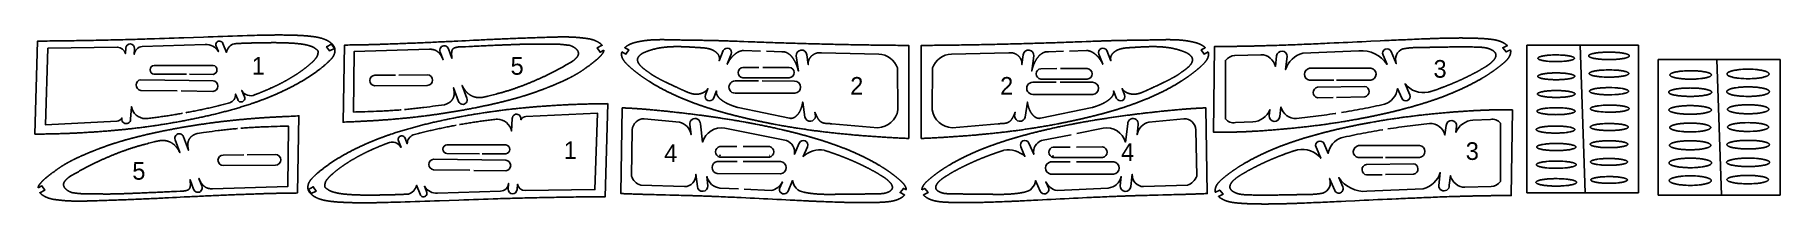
# Model space of a CAD drawing. Header units: millimetres. Extents: x 106 to 1096, y 85 to 181.
import ezdxf

# ---------------------------------------------------------------- set-up
doc = ezdxf.new("R2010")
doc.units = ezdxf.units.MM
doc.styles.add('样式_4', font='txt', dxfattribs={"height": 10})

msp = doc.modelspace()

# ---------------------------------------------------------------- texts
at = {"color": 40, "true_color": 0xffa600, "char_height": 10, "width": 33.7794, "style": '样式_4'}
for s, insert, attachment_point in [('\\pxt0,2,6;^I1', (209.03, 168.34), 1), ('\\pxt0,2,6;^I5', (355.86, 168.31), 1), ('3', (906.78, 166.62), 3), ('\\pxt0,2,6;^I2', (548.48, 157.01), 1), ('\\pxt0,2,6;^I2', (660.95, 157.01), 3), ('\\pxt0,2,6;^I1', (386, 120.62), 1), ('\\pxt0,2,6;^I4', (442.97, 118.91), 1), ('\\pxt0,2,6;^I4', (729.54, 119.54), 3), ('3', (925.07, 120.1), 3), ('\\pxt0,2,6;^I5', (141.31, 108.92), 1)]:
    msp.add_mtext(s, dxfattribs=dict(at, insert=insert, attachment_point=attachment_point))

# ---------------------------------------------------------------- linework, layer by layer
at = {"color": 40, "true_color": 0xffa600}
for p, q in [((952.33, 175.01), (952.33, 91.41)), ((1015.52, 175.01), (952.33, 175.01)), ((982.45, 175.01), (985.4, 91.41)), ((1015.52, 91.41), (1015.52, 175.01)), ((507.6, 162.44), (516.7, 162.45)), ((507.6, 162.44), (516.7, 162.45)), ((518.9, 162.45), (533.93, 162.45)), ((518.9, 162.45), (533.93, 162.45)), ((676.55, 161.74), (685.65, 161.75)), ((687.85, 161.75), (702.88, 161.75)), ((829.03, 161.94), (863.79, 162.04)), ((1026.81, 167), (1026.81, 90.15)), ((1095.92, 167), (1026.81, 167)), ((1060.05, 167), (1062.68, 90.15)), ((1095.92, 90.15), (1095.92, 167)), ((328.64, 152.27), (298.92, 152.11)), ((503.18, 154.78), (516.4, 154.77)), ((503.18, 154.78), (516.4, 154.77)), ((507.56, 156.59), (533.95, 156.57)), ((507.56, 156.59), (533.95, 156.57)), ((518.56, 154.77), (536.97, 154.76)), ((518.56, 154.77), (536.97, 154.76)), ((672.13, 154.08), (685.36, 154.07)), ((676.52, 155.89), (702.91, 155.87)), ((687.52, 154.07), (705.93, 154.06)), ((842.87, 155.2), (828.96, 155.15)), ((833.58, 151.23), (860.26, 151.71)), ((863.72, 155.28), (844.34, 155.21)), ((503.18, 147.87), (537.1, 147.85)), ((503.18, 147.87), (537.1, 147.85)), ((672.13, 147.17), (706.05, 147.15)), ((842.44, 145.49), (833.67, 145.33)), ((860.35, 145.81), (844.39, 145.52)), ((494.63, 111.74), (522.63, 111.76)), ((683.65, 111.51), (711.65, 111.53)), ((870.56, 111.47), (856.66, 111.41)), ((856.72, 118.2), (891.48, 118.31)), ((891.42, 111.55), (872.03, 111.47)), ((242.51, 107.13), (212.8, 106.97)), ((493.04, 102.37), (529.02, 102.27)), ((682.06, 102.14), (717.9, 102.05)), ((861.28, 107.49), (887.96, 107.98)), ((870.14, 101.75), (861.37, 101.59)), ((888.05, 102.08), (872.09, 101.79)), ((1015.52, 91.41), (952.33, 91.41)), ((1095.92, 90.15), (1026.81, 90.15))]:
    msp.add_line(p, q, dxfattribs=at)
at = {"color": 40, "linetype": 'Continuous', "lineweight": 25, "true_color": 0xffa600}
for points in [[(106.06, 124.7), (106.75, 124.71), (107.44, 124.72), (108.13, 124.72), (108.83, 124.73), (109.52, 124.74), (110.21, 124.75), (110.9, 124.76), (111.59, 124.77), (112.28, 124.78), (112.98, 124.8), (113.67, 124.81), (114.36, 124.82), (115.05, 124.84), (115.74, 124.85), (116.43, 124.87), (117.13, 124.89), (117.82, 124.9), (118.51, 124.92), (119.2, 124.94), (119.89, 124.96), (120.58, 124.98), (121.28, 125), (121.97, 125.03), (122.66, 125.05), (123.35, 125.07), (124.04, 125.1), (124.73, 125.12), (125.42, 125.15), (126.11, 125.18), (126.81, 125.21), (127.5, 125.24), (128.19, 125.27), (128.88, 125.3), (129.57, 125.33), (130.26, 125.37), (130.95, 125.4), (131.64, 125.44), (132.33, 125.48), (133.02, 125.51), (133.72, 125.55), (134.41, 125.59), (135.1, 125.63), (135.79, 125.67), (136.48, 125.72), (137.17, 125.76), (137.86, 125.8), (138.55, 125.85), (139.24, 125.9), (139.93, 125.94), (140.62, 125.99), (141.31, 126.04), (142, 126.09), (142.69, 126.14), (143.38, 126.19), (144.07, 126.24), (144.76, 126.29), (145.45, 126.35), (146.14, 126.4), (146.83, 126.46), (147.52, 126.51), (148.21, 126.57), (148.9, 126.63), (149.59, 126.69), (150.28, 126.75), (150.97, 126.81), (151.65, 126.87), (152.34, 126.93), (153.03, 127), (153.72, 127.06), (154.41, 127.13), (155.1, 127.2), (155.79, 127.27), (156.47, 127.34), (157.16, 127.41), (157.85, 127.48), (158.54, 127.56), (159.23, 127.63), (159.91, 127.71), (160.6, 127.79), (161.29, 127.86), (161.98, 127.94), (162.66, 128.02), (163.35, 128.1), (164.04, 128.19), (164.72, 128.27), (165.41, 128.35), (166.1, 128.44), (166.78, 128.53), (167.47, 128.61), (168.16, 128.7), (168.84, 128.79), (169.53, 128.88), (170.21, 128.98), (170.9, 129.07), (171.58, 129.16), (172.27, 129.26), (172.95, 129.36), (173.64, 129.45), (174.32, 129.55), (175.01, 129.65), (175.69, 129.76), (176.38, 129.86), (177.06, 129.96), (177.74, 130.07), (178.43, 130.18), (179.11, 130.29), (179.79, 130.39), (180.48, 130.51), (181.16, 130.62), (181.84, 130.73), (182.53, 130.84), (183.21, 130.96), (183.89, 131.08), (184.57, 131.19), (185.25, 131.31), (185.93, 131.43), (186.61, 131.56), (187.3, 131.68), (187.98, 131.8), (188.66, 131.93), (189.34, 132.05), (190.02, 132.18), (190.7, 132.31), (191.38, 132.44), (192.06, 132.57), (192.73, 132.7), (193.41, 132.84), (194.09, 132.97), (194.77, 133.11), (195.45, 133.24), (196.13, 133.38), (196.8, 133.52), (197.48, 133.66), (198.16, 133.8), (198.84, 133.94), (199.51, 134.08), (200.19, 134.23), (200.87, 134.37), (201.54, 134.52), (202.22, 134.67), (202.89, 134.82), (203.57, 134.97), (204.24, 135.12), (204.92, 135.27), (205.59, 135.43), (206.27, 135.59), (206.94, 135.74), (207.61, 135.9), (208.29, 136.07), (208.96, 136.23), (209.63, 136.4), (210.3, 136.56), (210.97, 136.73), (211.64, 136.9), (212.31, 137.07), (212.98, 137.25), (213.65, 137.42), (214.32, 137.6), (214.99, 137.78), (215.66, 137.96), (216.32, 138.14), (216.99, 138.33), (217.66, 138.51), (218.32, 138.7), (218.99, 138.89), (219.65, 139.08), (220.32, 139.27), (220.98, 139.47), (221.65, 139.66), (222.31, 139.86), (222.97, 140.06), (223.63, 140.26), (224.29, 140.47), (224.96, 140.67), (225.62, 140.88), (226.27, 141.09), (226.93, 141.3), (227.59, 141.51), (228.25, 141.73), (228.91, 141.95), (229.23, 142.06), (229.56, 142.17), (229.89, 142.28), (230.22, 142.39), (230.54, 142.5), (230.87, 142.61), (231.2, 142.73), (231.53, 142.84), (231.85, 142.96), (232.18, 143.07), (232.5, 143.19), (232.83, 143.3), (233.16, 143.42), (233.48, 143.54), (233.81, 143.66), (234.13, 143.78), (234.45, 143.89), (234.78, 144.02), (235.1, 144.14), (235.43, 144.26), (235.75, 144.38), (236.07, 144.5), (236.4, 144.63), (236.72, 144.75), (237.04, 144.88), (237.36, 145.01), (237.69, 145.13), (238.01, 145.26), (238.33, 145.39), (238.65, 145.52), (238.97, 145.65), (239.29, 145.78), (239.61, 145.91), (239.93, 146.04), (240.25, 146.17), (240.57, 146.31), (240.89, 146.44), (241.21, 146.58), (241.52, 146.71), (241.84, 146.85), (242.16, 146.99), (242.48, 147.12), (242.8, 147.26), (243.11, 147.4), (243.43, 147.54), (243.74, 147.68), (244.06, 147.82), (244.38, 147.96), (244.69, 148.11), (245.01, 148.25), (245.32, 148.39), (245.64, 148.54), (245.95, 148.68), (246.26, 148.83), (246.58, 148.97), (246.89, 149.12), (247.2, 149.27), (247.52, 149.42), (247.83, 149.57), (248.14, 149.72), (248.45, 149.87), (248.76, 150.02), (249.07, 150.17), (249.38, 150.32), (249.69, 150.48), (250, 150.63), (250.31, 150.79), (250.62, 150.94), (250.93, 151.1), (251.24, 151.26), (251.55, 151.41), (251.85, 151.57), (252.16, 151.73), (252.47, 151.89), (252.77, 152.05), (253.08, 152.22), (253.38, 152.38), (253.69, 152.54), (253.99, 152.71), (254.3, 152.87), (254.6, 153.04), (254.9, 153.2), (255.21, 153.37), (255.51, 153.54), (255.81, 153.71), (256.11, 153.88), (256.41, 154.05), (256.71, 154.22), (257.01, 154.39), (257.31, 154.57), (257.61, 154.74), (257.91, 154.92), (258.21, 155.09), (258.5, 155.27), (258.8, 155.45), (259.1, 155.63), (259.39, 155.81), (259.69, 155.99), (259.98, 156.17), (260.27, 156.36), (260.57, 156.54), (260.86, 156.73), (261.15, 156.91), (261.44, 157.1), (261.73, 157.29), (262.02, 157.48), (262.31, 157.67), (262.6, 157.86), (262.88, 158.05), (263.17, 158.25), (263.46, 158.44), (263.74, 158.64), (264.03, 158.83), (264.31, 159.03), (264.59, 159.23), (264.88, 159.43), (265.16, 159.63), (265.44, 159.83), (265.72, 160.04), (266, 160.24), (266.28, 160.45), (266.56, 160.65), (266.83, 160.86), (267.11, 161.07), (267.39, 161.28), (267.66, 161.49), (267.93, 161.7), (268.21, 161.91), (268.48, 162.12), (268.75, 162.34), (269.02, 162.55), (269.29, 162.77), (269.56, 162.99), (269.83, 163.21), (270.09, 163.43), (270.36, 163.66), (270.62, 163.88), (270.88, 164.11), (271.01, 164.22), (271.14, 164.34), (271.27, 164.45), (271.4, 164.57), (271.53, 164.68), (271.66, 164.8), (271.79, 164.91), (271.91, 165.03), (272.04, 165.15), (272.17, 165.27), (272.29, 165.38), (272.42, 165.5), (272.67, 165.74), (272.92, 165.98), (273.16, 166.23), (273.29, 166.35), (273.41, 166.47), (273.53, 166.59), (273.66, 166.72), (273.78, 166.84), (273.9, 166.97), (274.01, 167.1), (274.13, 167.22), (274.25, 167.35), (274.36, 167.48), (274.42, 167.55), (274.47, 167.62), (274.53, 167.68), (274.58, 167.75), (274.64, 167.82), (274.69, 167.89), (274.74, 167.96), (274.79, 168.03), (274.85, 168.09), (274.9, 168.16), (274.95, 168.24), (275, 168.31), (275.05, 168.38), (275.1, 168.45), (275.14, 168.52), (275.19, 168.6), (275.24, 168.67), (275.28, 168.74), (275.33, 168.82), (275.37, 168.9), (275.41, 168.97), (275.46, 169.05), (275.5, 169.13), (275.54, 169.2), (275.58, 169.28), (275.62, 169.36), (275.65, 169.44), (275.69, 169.52), (275.73, 169.6), (275.76, 169.69), (275.8, 169.77), (275.83, 169.85), (275.86, 169.94), (275.89, 170.02), (275.92, 170.1), (275.95, 170.19), (275.98, 170.27), (276, 170.36), (276.03, 170.45), (276.05, 170.53), (276.08, 170.62), (276.1, 170.7), (276.12, 170.79), (276.14, 170.88), (276.16, 170.97), (276.17, 171.05), (276.19, 171.14), (276.2, 171.23), (276.22, 171.32), (276.23, 171.41), (276.24, 171.49), (276.25, 171.58), (276.25, 171.67), (276.26, 171.76), (276.27, 171.84), (276.27, 171.93), (276.27, 172.02), (276.27, 172.11), (276.27, 172.19), (276.27, 172.28), (276.26, 172.37), (276.26, 172.46), (276.25, 172.54), (276.24, 172.63), (276.23, 172.71), (276.22, 172.8), (276.2, 172.88), (276.19, 172.97), (276.17, 173.05), (276.15, 173.14), (276.13, 173.22), (276.1, 173.3), (276.08, 173.38), (276.05, 173.46), (276.03, 173.55), (276, 173.63), (275.97, 173.71), (275.93, 173.79), (275.9, 173.86), (275.86, 173.94), (275.83, 174.02), (275.79, 174.1), (275.75, 174.18), (275.71, 174.25), (275.67, 174.33), (275.62, 174.4), (275.58, 174.48), (275.53, 174.55), (275.48, 174.62), (275.43, 174.7), (275.38, 174.77), (275.33, 174.84), (275.28, 174.91), (275.23, 174.98), (275.17, 175.05), (275.12, 175.12), (275.06, 175.19), (275.01, 175.26), (274.95, 175.33), (274.89, 175.39), (274.83, 175.46), (274.77, 175.53), (274.71, 175.59), (274.65, 175.65), (274.58, 175.72), (274.52, 175.78), (274.45, 175.84), (274.39, 175.91), (274.32, 175.97), (274.26, 176.03), (274.19, 176.09), (274.12, 176.15), (274.06, 176.21), (273.99, 176.27), (273.92, 176.32), (273.85, 176.38), (273.78, 176.44), (273.71, 176.49), (273.64, 176.55), (273.57, 176.6), (273.5, 176.65), (273.43, 176.71), (273.36, 176.76), (273.29, 176.81), (273.21, 176.86), (273.14, 176.91), (273.07, 176.96), (273, 177.01), (272.92, 177.06), (272.85, 177.11), (272.78, 177.15), (272.7, 177.2), (272.63, 177.25), (272.55, 177.29), (272.48, 177.34), (272.4, 177.38), (272.33, 177.42), (272.25, 177.47), (272.18, 177.51), (272.1, 177.55), (271.95, 177.63), (271.8, 177.71), (271.64, 177.79), (271.49, 177.87), (271.33, 177.94), (271.17, 178.02), (271.02, 178.09), (270.86, 178.15), (270.7, 178.22), (270.54, 178.29), (270.38, 178.35), (270.22, 178.41), (270.05, 178.47), (269.89, 178.53), (269.73, 178.59), (269.57, 178.65), (269.4, 178.7), (269.24, 178.75), (269.07, 178.81), (268.91, 178.86), (268.74, 178.91), (268.58, 178.95), (268.41, 179), (268.24, 179.05), (268.08, 179.09), (267.91, 179.14), (267.74, 179.18), (267.57, 179.22), (267.41, 179.26), (267.24, 179.3), (267.07, 179.34), (266.9, 179.38), (266.73, 179.41), (266.56, 179.45), (266.39, 179.48), (266.22, 179.52), (266.05, 179.55), (265.88, 179.58), (265.71, 179.61), (265.54, 179.64), (265.37, 179.67), (265.2, 179.7), (265.02, 179.73), (264.85, 179.76), (264.68, 179.78), (264.51, 179.81), (264.34, 179.83), (264.17, 179.86), (263.82, 179.91), (263.48, 179.95), (263.14, 180), (262.79, 180.04), (262.45, 180.08), (262.1, 180.12), (261.76, 180.15), (261.42, 180.19), (261.07, 180.22), (260.73, 180.25), (260.38, 180.28), (260.04, 180.31), (259.69, 180.33), (259.35, 180.36), (259, 180.38), (258.66, 180.41), (258.31, 180.43), (257.97, 180.45), (257.62, 180.47), (257.28, 180.49), (256.93, 180.51), (256.59, 180.53), (256.24, 180.54), (255.9, 180.56), (255.55, 180.58), (255.2, 180.59), (254.86, 180.61), (254.51, 180.62), (254.17, 180.63), (253.48, 180.66), (252.79, 180.68), (252.09, 180.7), (251.4, 180.72), (250.71, 180.74), (250.02, 180.75), (249.33, 180.76), (248.63, 180.78), (247.94, 180.78), (247.25, 180.79), (246.56, 180.8), (245.87, 180.8), (245.17, 180.8), (244.48, 180.8), (243.79, 180.8), (243.1, 180.8), (242.41, 180.8), (241.72, 180.79), (241.02, 180.79), (240.33, 180.78), (239.64, 180.77), (238.95, 180.76), (238.26, 180.75), (237.56, 180.74), (236.87, 180.73), (236.18, 180.71), (235.49, 180.7), (234.8, 180.68), (234.11, 180.67), (233.41, 180.65), (232.72, 180.63), (232.03, 180.62), (230.65, 180.58), (229.26, 180.54), (227.88, 180.5), (226.5, 180.46), (223.73, 180.38), (220.97, 180.29), (218.2, 180.2), (215.43, 180.11), (212.67, 180.02), (209.9, 179.93), (207.14, 179.83), (204.37, 179.74), (201.61, 179.64), (196.08, 179.45), (190.54, 179.25), (187.78, 179.15), (185.01, 179.06), (182.25, 178.96), (179.48, 178.87), (176.72, 178.77), (173.95, 178.68), (171.18, 178.59), (169.8, 178.55), (168.42, 178.51), (167.04, 178.46), (165.65, 178.42), (164.27, 178.38), (162.89, 178.34), (161.5, 178.3), (160.12, 178.26), (158.74, 178.23), (157.35, 178.19), (155.97, 178.15), (154.59, 178.12), (153.2, 178.08), (151.82, 178.05), (150.44, 178.01), (149.05, 177.98), (147.67, 177.95), (146.29, 177.92), (144.9, 177.89), (143.52, 177.86), (142.14, 177.83), (140.75, 177.8), (139.37, 177.77), (137.99, 177.75), (136.6, 177.72), (135.22, 177.7), (133.84, 177.67), (132.45, 177.65), (131.07, 177.63), (129.69, 177.6), (128.3, 177.58), (126.92, 177.56), (125.54, 177.54), (124.15, 177.52), (122.77, 177.5), (121.39, 177.49), (120, 177.47), (118.62, 177.45), (117.24, 177.44), (115.85, 177.42), (114.47, 177.41), (113.08, 177.39), (111.7, 177.38), (110.32, 177.37), (108.93, 177.36), (107.55, 177.35)], [(275.95, 173.21), (273.16, 171.76), (271.5, 174.17), (274.29, 175.63)], [(439.02, 171.22), (441.29, 169.96), (442.96, 172.37), (440.69, 173.62), (440.75, 173.68), (440.81, 173.73), (440.87, 173.79), (440.93, 173.84), (440.99, 173.9), (441.05, 173.95), (441.11, 174), (441.17, 174.05), (441.23, 174.1), (441.3, 174.15), (441.36, 174.2), (441.42, 174.25), (441.48, 174.3), (441.55, 174.35), (441.61, 174.4), (441.67, 174.44), (441.74, 174.49), (441.8, 174.54), (441.87, 174.58), (441.93, 174.63), (442, 174.67), (442.07, 174.71), (442.13, 174.76), (442.2, 174.8), (442.27, 174.84), (442.33, 174.88), (442.4, 174.93), (442.47, 174.97), (442.54, 175.01), (442.6, 175.05), (442.67, 175.09), (442.74, 175.13), (442.81, 175.16), (442.88, 175.2), (442.95, 175.24), (443.02, 175.28), (443.09, 175.31), (443.16, 175.35), (443.23, 175.38), (443.3, 175.42), (443.37, 175.45), (443.44, 175.49), (443.51, 175.52), (443.58, 175.56), (443.66, 175.59), (443.73, 175.62), (443.8, 175.65), (443.87, 175.68), (443.94, 175.72), (444.02, 175.75), (444.09, 175.78), (444.16, 175.81), (444.24, 175.84), (444.31, 175.86), (444.38, 175.89), (444.46, 175.92), (444.53, 175.95), (444.6, 175.98), (444.68, 176.01), (444.75, 176.03), (444.83, 176.06), (444.9, 176.08), (444.98, 176.11), (445.05, 176.14), (445.13, 176.16), (445.2, 176.19), (445.28, 176.21), (445.35, 176.24), (445.43, 176.26), (445.5, 176.28), (445.58, 176.31), (445.66, 176.33), (445.73, 176.35), (445.81, 176.38), (445.88, 176.4), (445.96, 176.42), (446.11, 176.46), (446.27, 176.51), (446.42, 176.55), (446.57, 176.59), (446.73, 176.63), (446.88, 176.67), (447.03, 176.71), (447.19, 176.74), (447.34, 176.78), (447.5, 176.82), (447.65, 176.85), (447.81, 176.89), (447.96, 176.92), (448.12, 176.96), (448.27, 176.99), (448.43, 177.02), (448.58, 177.05), (448.74, 177.09), (448.89, 177.12), (449.05, 177.15), (449.2, 177.18), (449.36, 177.21), (449.51, 177.24), (449.67, 177.26), (449.82, 177.29), (449.98, 177.32), (450.13, 177.35), (450.29, 177.37), (450.45, 177.4), (450.6, 177.42), (450.76, 177.45), (450.91, 177.47), (451.07, 177.49), (451.23, 177.52), (451.38, 177.54), (451.54, 177.56), (451.7, 177.58), (451.85, 177.6), (452.01, 177.62), (452.17, 177.64), (452.32, 177.66), (452.48, 177.68), (452.64, 177.7), (452.79, 177.72), (452.95, 177.74), (453.11, 177.76), (453.26, 177.77), (453.42, 177.79), (453.58, 177.81), (453.73, 177.82), (453.89, 177.84), (454.05, 177.85), (454.21, 177.87), (454.36, 177.88), (454.52, 177.89), (454.68, 177.91), (454.84, 177.92), (454.99, 177.93), (455.15, 177.94), (455.31, 177.95), (455.47, 177.97), (455.63, 177.98), (455.78, 177.99), (455.94, 178), (456.1, 178.01), (456.26, 178.02), (456.42, 178.03), (456.57, 178.03), (456.73, 178.04), (456.89, 178.05), (457.05, 178.06), (457.21, 178.07), (457.36, 178.07), (457.52, 178.08), (457.68, 178.09), (457.84, 178.09), (458, 178.1), (458.16, 178.1), (458.31, 178.11), (458.47, 178.11), (458.63, 178.12), (458.79, 178.12), (458.95, 178.13), (459.11, 178.13), (459.42, 178.14), (459.74, 178.14), (460.06, 178.15), (460.38, 178.15), (460.69, 178.16), (461.01, 178.16), (461.33, 178.16), (461.65, 178.16), (461.97, 178.16), (462.28, 178.16), (462.6, 178.16), (462.92, 178.16), (463.24, 178.15), (463.56, 178.15), (463.88, 178.15), (464.19, 178.14), (464.51, 178.14), (464.83, 178.13), (465.15, 178.12), (465.47, 178.12), (465.79, 178.11), (466.42, 178.1), (467.06, 178.08), (467.69, 178.07), (468.97, 178.04), (469.6, 178.03), (470.24, 178.01), (470.87, 178), (471.51, 177.99), (472.14, 177.97), (472.78, 177.96), (473.41, 177.95), (474.04, 177.94), (474.68, 177.93), (475.31, 177.92), (475.94, 177.91), (476.57, 177.9), (477.84, 177.88), (479.1, 177.87), (480.37, 177.85), (481.63, 177.83), (482.89, 177.81), (483.52, 177.8), (484.15, 177.79), (484.79, 177.78), (485.42, 177.77), (486.05, 177.76), (486.68, 177.75), (487.31, 177.74), (487.94, 177.73), (488.57, 177.71), (489.2, 177.7), (489.84, 177.68), (490.47, 177.67), (491.1, 177.65), (491.73, 177.64), (492.36, 177.62), (492.99, 177.6), (493.63, 177.59), (494.26, 177.57), (494.89, 177.55), (495.52, 177.53), (496.15, 177.51), (496.79, 177.49), (497.42, 177.47), (498.05, 177.45), (498.68, 177.43), (499.31, 177.41), (499.95, 177.39), (500.58, 177.36), (501.84, 177.32), (503.11, 177.27), (504.37, 177.23), (505.64, 177.18), (506.9, 177.13), (508.17, 177.09), (510.7, 176.99), (513.23, 176.89), (514.49, 176.85), (515.75, 176.8), (517.02, 176.75), (518.28, 176.71), (519.55, 176.66), (520.81, 176.62), (522.08, 176.57), (523.34, 176.53), (524.61, 176.49), (525.87, 176.45), (527.14, 176.4), (528.4, 176.36), (529.67, 176.32), (530.93, 176.28), (532.19, 176.24), (533.46, 176.2), (534.72, 176.16), (535.99, 176.13), (537.25, 176.09), (538.52, 176.05), (539.78, 176.01), (541.04, 175.98), (542.31, 175.94), (543.57, 175.91), (544.84, 175.87), (546.1, 175.84), (547.37, 175.81), (548.63, 175.77), (549.89, 175.74), (551.16, 175.71), (552.42, 175.68), (553.69, 175.65), (554.95, 175.62), (556.21, 175.59), (557.48, 175.56), (558.74, 175.53), (560.01, 175.5), (561.27, 175.48), (562.54, 175.45), (563.8, 175.42), (565.06, 175.4), (566.33, 175.37), (567.59, 175.35), (568.86, 175.32), (570.12, 175.3), (571.39, 175.28), (572.65, 175.25), (573.92, 175.23), (575.18, 175.21), (576.44, 175.19), (577.71, 175.17), (578.97, 175.15), (580.24, 175.13), (581.5, 175.11), (582.77, 175.09), (584.03, 175.07), (585.3, 175.05), (586.56, 175.04), (587.83, 175.02), (589.09, 175.01), (590.36, 174.99), (591.62, 174.97), (592.89, 174.96), (594.15, 174.95), (595.42, 174.93), (596.68, 174.92), (597.95, 174.91), (599.21, 174.9), (600.48, 174.89), (601.74, 174.87), (601.74, 122.23), (601.06, 122.26), (600.37, 122.29), (599.68, 122.33), (599, 122.36), (598.31, 122.39), (597.62, 122.43), (596.94, 122.46), (596.25, 122.5), (595.56, 122.53), (594.88, 122.57), (594.19, 122.6), (593.5, 122.64), (592.82, 122.68), (592.13, 122.72), (591.44, 122.76), (590.76, 122.79), (590.07, 122.83), (589.38, 122.88), (588.7, 122.92), (588.01, 122.96), (587.32, 123), (586.64, 123.04), (585.95, 123.09), (585.27, 123.13), (584.58, 123.18), (583.89, 123.22), (583.21, 123.27), (582.52, 123.31), (581.84, 123.36), (581.15, 123.41), (580.46, 123.46), (579.78, 123.51), (579.09, 123.56), (578.41, 123.61), (577.72, 123.66), (577.03, 123.71), (576.35, 123.76), (575.66, 123.82), (574.98, 123.87), (574.29, 123.93), (573.61, 123.98), (572.92, 124.04), (572.24, 124.1), (571.55, 124.16), (570.87, 124.21), (570.18, 124.27), (569.5, 124.34), (568.81, 124.4), (568.13, 124.46), (567.44, 124.52), (566.76, 124.59), (566.07, 124.65), (565.39, 124.72), (564.7, 124.78), (564.02, 124.85), (563.33, 124.92), (562.65, 124.99), (561.97, 125.06), (561.28, 125.13), (560.6, 125.2), (559.91, 125.27), (559.23, 125.35), (558.55, 125.42), (557.86, 125.5), (557.18, 125.57), (556.5, 125.65), (555.81, 125.73), (555.13, 125.81), (554.45, 125.89), (553.76, 125.97), (553.08, 126.05), (552.4, 126.14), (551.72, 126.22), (551.03, 126.31), (550.35, 126.39), (549.67, 126.48), (548.99, 126.57), (548.31, 126.66), (547.63, 126.75), (546.94, 126.84), (546.26, 126.94), (545.58, 127.03), (544.9, 127.13), (544.22, 127.22), (543.54, 127.32), (542.86, 127.42), (542.18, 127.52), (541.5, 127.62), (540.82, 127.72), (540.14, 127.82), (539.46, 127.93), (538.78, 128.03), (538.1, 128.14), (537.42, 128.24), (536.74, 128.35), (536.06, 128.46), (535.38, 128.57), (534.7, 128.68), (534.02, 128.8), (533.35, 128.91), (532.67, 129.02), (531.99, 129.14), (531.31, 129.26), (530.64, 129.37), (529.96, 129.49), (529.28, 129.61), (528.6, 129.74), (527.93, 129.86), (527.25, 129.98), (526.57, 130.11), (525.9, 130.23), (525.22, 130.36), (524.55, 130.49), (523.87, 130.62), (523.53, 130.68), (523.2, 130.75), (522.86, 130.81), (522.52, 130.88), (522.18, 130.95), (521.85, 131.01), (521.51, 131.08), (521.17, 131.15), (520.83, 131.21), (520.5, 131.28), (520.16, 131.35), (519.82, 131.42), (519.49, 131.49), (519.15, 131.56), (518.81, 131.62), (518.48, 131.69), (518.14, 131.76), (517.8, 131.83), (517.47, 131.9), (517.13, 131.97), (516.79, 132.05), (516.46, 132.12), (516.12, 132.19), (515.78, 132.26), (515.45, 132.33), (515.11, 132.4), (514.78, 132.48), (514.44, 132.55), (514.1, 132.62), (513.77, 132.7), (513.43, 132.77), (513.1, 132.85), (512.76, 132.92), (512.43, 133), (512.09, 133.07), (511.75, 133.15), (511.42, 133.22), (511.08, 133.3), (510.75, 133.37), (510.41, 133.45), (510.08, 133.53), (509.74, 133.61), (509.41, 133.68), (509.07, 133.76), (508.74, 133.84), (508.4, 133.92), (508.07, 134), (507.73, 134.08), (507.4, 134.16), (507.07, 134.24), (506.73, 134.32), (506.4, 134.4), (506.06, 134.48), (505.73, 134.56), (505.39, 134.64), (505.06, 134.73), (504.73, 134.81), (504.39, 134.89), (504.06, 134.98), (503.73, 135.06), (503.39, 135.14), (503.06, 135.23), (502.73, 135.31), (502.39, 135.4), (502.06, 135.48), (501.73, 135.57), (501.39, 135.65), (501.06, 135.74), (500.73, 135.83), (500.4, 135.92), (500.06, 136), (499.73, 136.09), (499.4, 136.18), (499.07, 136.27), (498.73, 136.36), (498.4, 136.45), (498.07, 136.54), (497.74, 136.63), (497.41, 136.72), (497.07, 136.81), (496.74, 136.9), (496.41, 136.99), (496.08, 137.09), (495.75, 137.18), (495.42, 137.27), (495.09, 137.37), (494.76, 137.46), (494.43, 137.55), (494.09, 137.65), (493.76, 137.74), (493.43, 137.84), (493.1, 137.94), (492.77, 138.03), (492.44, 138.13), (492.11, 138.23), (491.78, 138.33), (491.46, 138.43), (491.13, 138.52), (490.8, 138.62), (490.47, 138.72), (490.14, 138.83), (489.81, 138.93), (489.48, 139.03), (489.15, 139.13), (488.83, 139.23), (488.5, 139.34), (488.17, 139.44), (487.84, 139.55), (487.51, 139.65), (487.19, 139.76), (486.86, 139.86), (486.53, 139.97), (486.21, 140.08), (485.88, 140.18), (485.55, 140.29), (485.23, 140.4), (484.9, 140.51), (484.58, 140.62), (484.25, 140.73), (483.93, 140.84), (483.6, 140.95), (483.28, 141.07), (482.95, 141.18), (482.63, 141.29), (482.3, 141.41), (481.98, 141.52), (481.65, 141.64), (481.33, 141.76), (481.01, 141.87), (480.68, 141.99), (480.36, 142.11), (480.04, 142.23), (479.72, 142.35), (479.39, 142.47), (479.07, 142.59), (478.75, 142.71), (478.43, 142.83), (478.11, 142.95), (477.79, 143.08), (477.47, 143.2), (477.15, 143.33), (476.83, 143.45), (476.51, 143.58), (476.19, 143.7), (475.87, 143.83), (475.55, 143.96), (475.23, 144.09), (474.91, 144.22), (474.59, 144.35), (474.27, 144.48), (473.95, 144.61), (473.64, 144.74), (473.32, 144.87), (473, 145.01), (472.69, 145.14), (472.37, 145.28), (472.05, 145.41), (471.74, 145.55), (471.42, 145.69), (471.11, 145.82), (470.79, 145.96), (470.48, 146.1), (470.16, 146.24), (469.85, 146.38), (469.53, 146.52), (469.22, 146.66), (468.91, 146.81), (468.59, 146.95), (468.28, 147.1), (467.97, 147.24), (467.66, 147.39), (467.35, 147.53), (467.04, 147.68), (466.73, 147.83), (466.41, 147.98), (466.1, 148.13), (465.8, 148.28), (465.49, 148.43), (465.18, 148.58), (464.87, 148.73), (464.56, 148.89), (464.25, 149.04), (463.95, 149.2), (463.64, 149.35), (463.33, 149.51), (463.03, 149.67), (462.72, 149.83), (462.42, 149.99), (462.11, 150.15), (461.81, 150.31), (461.51, 150.47), (461.2, 150.63), (460.9, 150.8), (460.6, 150.96), (460.3, 151.13), (459.99, 151.29), (459.69, 151.46), (459.39, 151.63), (459.09, 151.8), (458.79, 151.97), (458.5, 152.14), (458.2, 152.31), (457.9, 152.48), (457.6, 152.65), (457.31, 152.83), (457.01, 153), (456.71, 153.18), (456.42, 153.36), (456.12, 153.53), (455.83, 153.71), (455.54, 153.89), (455.24, 154.07), (454.95, 154.25), (454.66, 154.44), (454.37, 154.62), (454.22, 154.71), (454.08, 154.8), (453.93, 154.9), (453.79, 154.99), (453.64, 155.08), (453.5, 155.18), (453.35, 155.27), (453.21, 155.36), (453.07, 155.46), (452.92, 155.55), (452.78, 155.65), (452.64, 155.74), (452.49, 155.84), (452.35, 155.93), (452.21, 156.03), (452.06, 156.12), (451.92, 156.22), (451.78, 156.31), (451.64, 156.41), (451.49, 156.51), (451.35, 156.61), (451.21, 156.7), (451.07, 156.8), (450.93, 156.9), (450.79, 157), (450.65, 157.1), (450.51, 157.19), (450.36, 157.29), (450.22, 157.39), (450.08, 157.49), (449.94, 157.59), (449.8, 157.69), (449.67, 157.79), (449.53, 157.89), (449.39, 158), (449.25, 158.1), (449.11, 158.2), (448.97, 158.3), (448.83, 158.4), (448.7, 158.5), (448.56, 158.61), (448.42, 158.71), (448.28, 158.81), (448.15, 158.92), (448.01, 159.02), (447.87, 159.13), (447.74, 159.23), (447.6, 159.34), (447.46, 159.44), (447.33, 159.55), (447.19, 159.65), (447.06, 159.76), (446.92, 159.86), (446.79, 159.97), (446.65, 160.08), (446.52, 160.18), (446.38, 160.29), (446.25, 160.4), (446.11, 160.51), (445.98, 160.61), (445.85, 160.72), (445.71, 160.83), (445.58, 160.94), (445.45, 161.05), (445.31, 161.16), (445.18, 161.27), (445.05, 161.38), (444.92, 161.49), (444.78, 161.6), (444.65, 161.71), (444.52, 161.82), (444.39, 161.93), (444.26, 162.04), (444.13, 162.16), (444, 162.27), (443.87, 162.38), (443.74, 162.49), (443.61, 162.61), (443.48, 162.72), (443.36, 162.84), (443.23, 162.95), (443.1, 163.07), (442.97, 163.18), (442.85, 163.3), (442.72, 163.42), (442.6, 163.54), (442.47, 163.66), (442.35, 163.77), (442.23, 163.89), (442.1, 164.01), (441.98, 164.14), (441.86, 164.26), (441.74, 164.38), (441.62, 164.5), (441.56, 164.57), (441.5, 164.63), (441.44, 164.69), (441.38, 164.75), (441.32, 164.82), (441.26, 164.88), (441.21, 164.94), (441.15, 165.01), (441.09, 165.07), (441.03, 165.13), (440.98, 165.2), (440.92, 165.26), (440.86, 165.33), (440.81, 165.39), (440.75, 165.46), (440.7, 165.52), (440.64, 165.59), (440.59, 165.66), (440.53, 165.72), (440.48, 165.79), (440.43, 165.86), (440.37, 165.93), (440.32, 166), (440.27, 166.06), (440.22, 166.13), (440.17, 166.2), (440.11, 166.27), (440.06, 166.34), (440.02, 166.41), (439.97, 166.48), (439.92, 166.56), (439.87, 166.63), (439.82, 166.7), (439.78, 166.77), (439.73, 166.85), (439.69, 166.92), (439.64, 166.99), (439.6, 167.07), (439.56, 167.14), (439.51, 167.22), (439.47, 167.3), (439.43, 167.37), (439.39, 167.45), (439.36, 167.53), (439.32, 167.6), (439.28, 167.68), (439.25, 167.76), (439.23, 167.8), (439.21, 167.84), (439.2, 167.88), (439.18, 167.92), (439.17, 167.96), (439.15, 168), (439.13, 168.04), (439.12, 168.08), (439.1, 168.12), (439.09, 168.16), (439.08, 168.2), (439.06, 168.25), (439.05, 168.29), (439.03, 168.33), (439.02, 168.37), (439.01, 168.41), (439, 168.45), (438.98, 168.49), (438.97, 168.54), (438.96, 168.58), (438.95, 168.62), (438.94, 168.66), (438.93, 168.7), (438.92, 168.75), (438.91, 168.79), (438.9, 168.83), (438.89, 168.88), (438.88, 168.92), (438.87, 168.96), (438.86, 169), (438.86, 169.05), (438.85, 169.09), (438.84, 169.13), (438.84, 169.18), (438.83, 169.22), (438.82, 169.26), (438.82, 169.31), (438.81, 169.35), (438.81, 169.39), (438.8, 169.44), (438.8, 169.48), (438.8, 169.52), (438.79, 169.57), (438.79, 169.61), (438.79, 169.65), (438.79, 169.7), (438.79, 169.74), (438.78, 169.78), (438.78, 169.83), (438.78, 169.87), (438.78, 169.91), (438.78, 169.96), (438.79, 170), (438.79, 170.04), (438.79, 170.09), (438.79, 170.13), (438.79, 170.17), (438.8, 170.21), (438.8, 170.26), (438.81, 170.3), (438.81, 170.34), (438.82, 170.39), (438.82, 170.43), (438.83, 170.47), (438.83, 170.51), (438.84, 170.56), (438.85, 170.6), (438.86, 170.64), (438.86, 170.68), (438.87, 170.72), (438.88, 170.77), (438.89, 170.81), (438.9, 170.85), (438.91, 170.89), (438.93, 170.93), (438.94, 170.97), (438.95, 171.01), (438.96, 171.05), (438.97, 171.09), (438.99, 171.14), (439, 171.18)], [(771.51, 171.22), (769.24, 169.96), (767.57, 172.37), (769.84, 173.62), (769.78, 173.68), (769.72, 173.73), (769.66, 173.79), (769.6, 173.84), (769.54, 173.9), (769.48, 173.95), (769.42, 174), (769.36, 174.05), (769.29, 174.1), (769.23, 174.15), (769.17, 174.2), (769.11, 174.25), (769.04, 174.3), (768.98, 174.35), (768.92, 174.4), (768.85, 174.44), (768.79, 174.49), (768.72, 174.54), (768.66, 174.58), (768.59, 174.63), (768.53, 174.67), (768.46, 174.71), (768.4, 174.76), (768.33, 174.8), (768.26, 174.84), (768.2, 174.88), (768.13, 174.93), (768.06, 174.97), (767.99, 175.01), (767.92, 175.05), (767.86, 175.09), (767.79, 175.13), (767.72, 175.16), (767.65, 175.2), (767.58, 175.24), (767.51, 175.28), (767.44, 175.31), (767.37, 175.35), (767.3, 175.38), (767.23, 175.42), (767.16, 175.45), (767.09, 175.49), (767.02, 175.52), (766.94, 175.56), (766.87, 175.59), (766.8, 175.62), (766.73, 175.65), (766.66, 175.68), (766.58, 175.72), (766.51, 175.75), (766.44, 175.78), (766.37, 175.81), (766.29, 175.84), (766.22, 175.86), (766.15, 175.89), (766.07, 175.92), (766, 175.95), (765.92, 175.98), (765.85, 176.01), (765.77, 176.03), (765.7, 176.06), (765.63, 176.08), (765.55, 176.11), (765.48, 176.14), (765.4, 176.16), (765.33, 176.19), (765.25, 176.21), (765.18, 176.24), (765.1, 176.26), (765.02, 176.28), (764.95, 176.31), (764.87, 176.33), (764.8, 176.35), (764.72, 176.38), (764.64, 176.4), (764.57, 176.42), (764.42, 176.46), (764.26, 176.51), (764.11, 176.55), (763.96, 176.59), (763.8, 176.63), (763.65, 176.67), (763.49, 176.71), (763.34, 176.74), (763.19, 176.78), (763.03, 176.82), (762.88, 176.85), (762.72, 176.89), (762.57, 176.92), (762.41, 176.96), (762.26, 176.99), (762.1, 177.02), (761.95, 177.05), (761.79, 177.09), (761.64, 177.12), (761.48, 177.15), (761.33, 177.18), (761.17, 177.21), (761.02, 177.24), (760.86, 177.26), (760.71, 177.29), (760.55, 177.32), (760.39, 177.35), (760.24, 177.37), (760.08, 177.4), (759.93, 177.42), (759.77, 177.45), (759.61, 177.47), (759.46, 177.49), (759.3, 177.52), (759.15, 177.54), (758.99, 177.56), (758.83, 177.58), (758.68, 177.6), (758.52, 177.62), (758.36, 177.64), (758.21, 177.66), (758.05, 177.68), (757.89, 177.7), (757.74, 177.72), (757.58, 177.74), (757.42, 177.76), (757.26, 177.77), (757.11, 177.79), (756.95, 177.81), (756.79, 177.82), (756.64, 177.84), (756.48, 177.85), (756.32, 177.87), (756.16, 177.88), (756.01, 177.89), (755.85, 177.91), (755.69, 177.92), (755.53, 177.93), (755.38, 177.94), (755.22, 177.95), (755.06, 177.97), (754.9, 177.98), (754.74, 177.99), (754.59, 178), (754.43, 178.01), (754.27, 178.02), (754.11, 178.03), (753.95, 178.03), (753.8, 178.04), (753.64, 178.05), (753.48, 178.06), (753.32, 178.07), (753.16, 178.07), (753.01, 178.08), (752.85, 178.09), (752.69, 178.09), (752.53, 178.1), (752.37, 178.1), (752.21, 178.11), (752.06, 178.11), (751.9, 178.12), (751.74, 178.12), (751.58, 178.13), (751.42, 178.13), (751.1, 178.14), (750.79, 178.14), (750.47, 178.15), (750.15, 178.15), (749.83, 178.16), (749.52, 178.16), (749.2, 178.16), (748.88, 178.16), (748.56, 178.16), (748.24, 178.16), (747.93, 178.16), (747.61, 178.16), (747.29, 178.15), (746.97, 178.15), (746.65, 178.15), (746.33, 178.14), (746.02, 178.14), (745.7, 178.13), (745.38, 178.12), (745.06, 178.12), (744.74, 178.11), (744.11, 178.1), (743.47, 178.08), (742.83, 178.07), (741.56, 178.04), (740.93, 178.03), (740.29, 178.01), (739.66, 178), (739.02, 177.99), (738.39, 177.97), (737.75, 177.96), (737.12, 177.95), (736.49, 177.94), (735.85, 177.93), (735.22, 177.92), (734.59, 177.91), (733.95, 177.9), (732.69, 177.88), (731.43, 177.87), (730.16, 177.85), (728.9, 177.83), (727.64, 177.81), (727.01, 177.8), (726.37, 177.79), (725.74, 177.78), (725.11, 177.77), (724.48, 177.76), (723.85, 177.75), (723.22, 177.74), (722.59, 177.73), (721.96, 177.71), (721.32, 177.7), (720.69, 177.68), (720.06, 177.67), (719.43, 177.65), (718.8, 177.64), (718.17, 177.62), (717.53, 177.6), (716.9, 177.59), (716.27, 177.57), (715.64, 177.55), (715.01, 177.53), (714.38, 177.51), (713.74, 177.49), (713.11, 177.47), (712.48, 177.45), (711.85, 177.43), (711.21, 177.41), (710.58, 177.39), (709.95, 177.36), (708.69, 177.32), (707.42, 177.27), (706.16, 177.23), (704.89, 177.18), (703.63, 177.13), (702.36, 177.09), (699.83, 176.99), (697.3, 176.89), (696.04, 176.85), (694.77, 176.8), (693.51, 176.75), (692.24, 176.71), (690.98, 176.66), (689.71, 176.62), (688.45, 176.57), (687.19, 176.53), (685.92, 176.49), (684.66, 176.45), (683.39, 176.4), (682.13, 176.36), (680.86, 176.32), (679.6, 176.28), (678.33, 176.24), (677.07, 176.2), (675.81, 176.16), (674.54, 176.13), (673.28, 176.09), (672.01, 176.05), (670.75, 176.01), (669.48, 175.98), (668.22, 175.94), (666.96, 175.91), (665.69, 175.87), (664.43, 175.84), (663.16, 175.81), (661.9, 175.77), (660.63, 175.74), (659.37, 175.71), (658.11, 175.68), (656.84, 175.65), (655.58, 175.62), (654.31, 175.59), (653.05, 175.56), (651.78, 175.53), (650.52, 175.5), (649.26, 175.48), (647.99, 175.45), (646.73, 175.42), (645.46, 175.4), (644.2, 175.37), (642.93, 175.35), (641.67, 175.32), (640.41, 175.3), (639.14, 175.28), (637.88, 175.25), (636.61, 175.23), (635.35, 175.21), (634.08, 175.19), (632.82, 175.17), (631.55, 175.15), (630.29, 175.13), (629.02, 175.11), (627.76, 175.09), (626.5, 175.07), (625.23, 175.05), (623.97, 175.04), (622.7, 175.02), (621.44, 175.01), (620.17, 174.99), (618.91, 174.97), (617.64, 174.96), (616.38, 174.95), (615.11, 174.93), (613.84, 174.92), (612.58, 174.91), (611.31, 174.9), (610.05, 174.89), (608.78, 174.87), (608.78, 122.23), (609.47, 122.26), (610.16, 122.29), (610.84, 122.33), (611.53, 122.36), (612.22, 122.39), (612.9, 122.43), (613.59, 122.46), (614.28, 122.5), (614.96, 122.53), (615.65, 122.57), (616.34, 122.6), (617.02, 122.64), (617.71, 122.68), (618.4, 122.72), (619.08, 122.76), (619.77, 122.79), (620.46, 122.83), (621.14, 122.88), (621.83, 122.92), (622.52, 122.96), (623.2, 123), (623.89, 123.04), (624.58, 123.09), (625.26, 123.13), (625.95, 123.18), (626.63, 123.22), (627.32, 123.27), (628.01, 123.31), (628.69, 123.36), (629.38, 123.41), (630.06, 123.46), (630.75, 123.51), (631.44, 123.56), (632.12, 123.61), (632.81, 123.66), (633.49, 123.71), (634.18, 123.76), (634.86, 123.82), (635.55, 123.87), (636.24, 123.93), (636.92, 123.98), (637.61, 124.04), (638.29, 124.1), (638.98, 124.16), (639.66, 124.21), (640.35, 124.27), (641.03, 124.34), (641.72, 124.4), (642.4, 124.46), (643.09, 124.52), (643.77, 124.59), (644.46, 124.65), (645.14, 124.72), (645.82, 124.78), (646.51, 124.85), (647.19, 124.92), (647.88, 124.99), (648.56, 125.06), (649.25, 125.13), (649.93, 125.2), (650.61, 125.27), (651.3, 125.35), (651.98, 125.42), (652.66, 125.5), (653.35, 125.57), (654.03, 125.65), (654.71, 125.73), (655.4, 125.81), (656.08, 125.89), (656.76, 125.97), (657.45, 126.05), (658.13, 126.14), (658.81, 126.22), (659.49, 126.31), (660.18, 126.39), (660.86, 126.48), (661.54, 126.57), (662.22, 126.66), (662.9, 126.75), (663.58, 126.84), (664.27, 126.94), (664.95, 127.03), (665.63, 127.13), (666.31, 127.22), (666.99, 127.32), (667.67, 127.42), (668.35, 127.52), (669.03, 127.62), (669.71, 127.72), (670.39, 127.82), (671.07, 127.93), (671.75, 128.03), (672.43, 128.14), (673.11, 128.24), (673.79, 128.35), (674.47, 128.46), (675.15, 128.57), (675.83, 128.68), (676.5, 128.8), (677.18, 128.91), (677.86, 129.02), (678.54, 129.14), (679.22, 129.26), (679.89, 129.37), (680.57, 129.49), (681.25, 129.61), (681.92, 129.74), (682.6, 129.86), (683.28, 129.98), (683.95, 130.11), (684.63, 130.23), (685.31, 130.36), (685.98, 130.49), (686.66, 130.62), (686.99, 130.68), (687.33, 130.75), (687.67, 130.81), (688.01, 130.88), (688.34, 130.95), (688.68, 131.01), (689.02, 131.08), (689.36, 131.15), (689.69, 131.21), (690.03, 131.28), (690.37, 131.35), (690.7, 131.42), (691.04, 131.49), (691.38, 131.56), (691.72, 131.62), (692.05, 131.69), (692.39, 131.76), (692.73, 131.83), (693.06, 131.9), (693.4, 131.97), (693.73, 132.05), (694.07, 132.12), (694.41, 132.19), (694.74, 132.26), (695.08, 132.33), (695.42, 132.4), (695.75, 132.48), (696.09, 132.55), (696.42, 132.62), (696.76, 132.7), (697.1, 132.77), (697.43, 132.85), (697.77, 132.92), (698.1, 133), (698.44, 133.07), (698.77, 133.15), (699.11, 133.22), (699.44, 133.3), (699.78, 133.37), (700.12, 133.45), (700.45, 133.53), (700.79, 133.61), (701.12, 133.68), (701.45, 133.76), (701.79, 133.84), (702.12, 133.92), (702.46, 134), (702.79, 134.08), (703.13, 134.16), (703.46, 134.24), (703.8, 134.32), (704.13, 134.4), (704.47, 134.48), (704.8, 134.56), (705.13, 134.64), (705.47, 134.73), (705.8, 134.81), (706.13, 134.89), (706.47, 134.98), (706.8, 135.06), (707.14, 135.14), (707.47, 135.23), (707.8, 135.31), (708.14, 135.4), (708.47, 135.48), (708.8, 135.57), (709.13, 135.65), (709.47, 135.74), (709.8, 135.83), (710.13, 135.92), (710.46, 136), (710.8, 136.09), (711.13, 136.18), (711.46, 136.27), (711.79, 136.36), (712.13, 136.45), (712.46, 136.54), (712.79, 136.63), (713.12, 136.72), (713.45, 136.81), (713.79, 136.9), (714.12, 136.99), (714.45, 137.09), (714.78, 137.18), (715.11, 137.27), (715.44, 137.37), (715.77, 137.46), (716.1, 137.55), (716.43, 137.65), (716.76, 137.74), (717.09, 137.84), (717.42, 137.94), (717.75, 138.03), (718.08, 138.13), (718.41, 138.23), (718.74, 138.33), (719.07, 138.43), (719.4, 138.52), (719.73, 138.62), (720.06, 138.72), (720.39, 138.83), (720.72, 138.93), (721.05, 139.03), (721.37, 139.13), (721.7, 139.23), (722.03, 139.34), (722.36, 139.44), (722.69, 139.55), (723.01, 139.65), (723.34, 139.76), (723.67, 139.86), (723.99, 139.97), (724.32, 140.08), (724.65, 140.18), (724.97, 140.29), (725.3, 140.4), (725.63, 140.51), (725.95, 140.62), (726.28, 140.73), (726.6, 140.84), (726.93, 140.95), (727.25, 141.07), (727.58, 141.18), (727.9, 141.29), (728.23, 141.41), (728.55, 141.52), (728.87, 141.64), (729.2, 141.76), (729.52, 141.87), (729.84, 141.99), (730.17, 142.11), (730.49, 142.23), (730.81, 142.35), (731.13, 142.47), (731.46, 142.59), (731.78, 142.71), (732.1, 142.83), (732.42, 142.95), (732.74, 143.08), (733.06, 143.2), (733.38, 143.33), (733.7, 143.45), (734.02, 143.58), (734.34, 143.7), (734.66, 143.83), (734.98, 143.96), (735.3, 144.09), (735.62, 144.22), (735.94, 144.35), (736.26, 144.48), (736.57, 144.61), (736.89, 144.74), (737.21, 144.87), (737.53, 145.01), (737.84, 145.14), (738.16, 145.28), (738.47, 145.41), (738.79, 145.55), (739.11, 145.69), (739.42, 145.82), (739.74, 145.96), (740.05, 146.1), (740.37, 146.24), (740.68, 146.38), (740.99, 146.52), (741.31, 146.66), (741.62, 146.81), (741.93, 146.95), (742.25, 147.1), (742.56, 147.24), (742.87, 147.39), (743.18, 147.53), (743.49, 147.68), (743.8, 147.83), (744.11, 147.98), (744.42, 148.13), (744.73, 148.28), (745.04, 148.43), (745.35, 148.58), (745.66, 148.73), (745.97, 148.89), (746.27, 149.04), (746.58, 149.2), (746.89, 149.35), (747.19, 149.51), (747.5, 149.67), (747.81, 149.83), (748.11, 149.99), (748.42, 150.15), (748.72, 150.31), (749.02, 150.47), (749.33, 150.63), (749.63, 150.8), (749.93, 150.96), (750.23, 151.13), (750.53, 151.29), (750.83, 151.46), (751.13, 151.63), (751.43, 151.8), (751.73, 151.97), (752.03, 152.14), (752.33, 152.31), (752.63, 152.48), (752.93, 152.65), (753.22, 152.83), (753.52, 153), (753.81, 153.18), (754.11, 153.36), (754.4, 153.53), (754.7, 153.71), (754.99, 153.89), (755.28, 154.07), (755.58, 154.25), (755.87, 154.44), (756.16, 154.62), (756.31, 154.71), (756.45, 154.8), (756.6, 154.9), (756.74, 154.99), (756.88, 155.08), (757.03, 155.18), (757.17, 155.27), (757.32, 155.36), (757.46, 155.46), (757.61, 155.55), (757.75, 155.65), (757.89, 155.74), (758.04, 155.84), (758.18, 155.93), (758.32, 156.03), (758.46, 156.12), (758.61, 156.22), (758.75, 156.31), (758.89, 156.41), (759.03, 156.51), (759.18, 156.61), (759.32, 156.7), (759.46, 156.8), (759.6, 156.9), (759.74, 157), (759.88, 157.1), (760.02, 157.19), (760.16, 157.29), (760.3, 157.39), (760.44, 157.49), (760.58, 157.59), (760.72, 157.69), (760.86, 157.79), (761, 157.89), (761.14, 158), (761.28, 158.1), (761.42, 158.2), (761.56, 158.3), (761.7, 158.4), (761.83, 158.5), (761.97, 158.61), (762.11, 158.71), (762.25, 158.81), (762.38, 158.92), (762.52, 159.02), (762.66, 159.13), (762.79, 159.23), (762.93, 159.34), (763.07, 159.44), (763.2, 159.55), (763.34, 159.65), (763.47, 159.76), (763.61, 159.86), (763.74, 159.97), (763.88, 160.08), (764.01, 160.18), (764.15, 160.29), (764.28, 160.4), (764.41, 160.51), (764.55, 160.61), (764.68, 160.72), (764.82, 160.83), (764.95, 160.94), (765.08, 161.05), (765.21, 161.16), (765.35, 161.27), (765.48, 161.38), (765.61, 161.49), (765.74, 161.6), (765.88, 161.71), (766.01, 161.82), (766.14, 161.93), (766.27, 162.04), (766.4, 162.16), (766.53, 162.27), (766.66, 162.38), (766.79, 162.49), (766.92, 162.61), (767.04, 162.72), (767.17, 162.84), (767.3, 162.95), (767.43, 163.07), (767.55, 163.18), (767.68, 163.3), (767.81, 163.42), (767.93, 163.54), (768.06, 163.66), (768.18, 163.77), (768.3, 163.89), (768.43, 164.01), (768.55, 164.14), (768.67, 164.26), (768.79, 164.38), (768.91, 164.5), (768.97, 164.57), (769.03, 164.63), (769.09, 164.69), (769.15, 164.75), (769.21, 164.82), (769.26, 164.88), (769.32, 164.94), (769.38, 165.01), (769.44, 165.07), (769.5, 165.13), (769.55, 165.2), (769.61, 165.26), (769.67, 165.33), (769.72, 165.39), (769.78, 165.46), (769.83, 165.52), (769.89, 165.59), (769.94, 165.66), (770, 165.72), (770.05, 165.79), (770.1, 165.86), (770.16, 165.93), (770.21, 166), (770.26, 166.06), (770.31, 166.13), (770.36, 166.2), (770.41, 166.27), (770.46, 166.34), (770.51, 166.41), (770.56, 166.48), (770.61, 166.56), (770.66, 166.63), (770.7, 166.7), (770.75, 166.77), (770.8, 166.85), (770.84, 166.92), (770.89, 166.99), (770.93, 167.07), (770.97, 167.14), (771.01, 167.22), (771.05, 167.3), (771.09, 167.37), (771.13, 167.45), (771.17, 167.53), (771.21, 167.6), (771.24, 167.68), (771.28, 167.76), (771.3, 167.8), (771.31, 167.84), (771.33, 167.88), (771.35, 167.92), (771.36, 167.96), (771.38, 168), (771.39, 168.04), (771.41, 168.08), (771.42, 168.12), (771.44, 168.16), (771.45, 168.2), (771.47, 168.25), (771.48, 168.29), (771.49, 168.33), (771.51, 168.37), (771.52, 168.41), (771.53, 168.45), (771.54, 168.49), (771.56, 168.54), (771.57, 168.58), (771.58, 168.62), (771.59, 168.66), (771.6, 168.7), (771.61, 168.75), (771.62, 168.79), (771.63, 168.83), (771.64, 168.88), (771.65, 168.92), (771.66, 168.96), (771.66, 169), (771.67, 169.05), (771.68, 169.09), (771.69, 169.13), (771.69, 169.18), (771.7, 169.22), (771.7, 169.26), (771.71, 169.31), (771.72, 169.35), (771.72, 169.39), (771.72, 169.44), (771.73, 169.48), (771.73, 169.52), (771.73, 169.57), (771.74, 169.61), (771.74, 169.65), (771.74, 169.7), (771.74, 169.74), (771.74, 169.78), (771.74, 169.83), (771.74, 169.87), (771.74, 169.91), (771.74, 169.96), (771.74, 170), (771.74, 170.04), (771.74, 170.09), (771.74, 170.13), (771.73, 170.17), (771.73, 170.21), (771.73, 170.26), (771.72, 170.3), (771.72, 170.34), (771.71, 170.39), (771.71, 170.43), (771.7, 170.47), (771.69, 170.51), (771.69, 170.56), (771.68, 170.6), (771.67, 170.64), (771.66, 170.68), (771.65, 170.72), (771.64, 170.77), (771.64, 170.81), (771.62, 170.85), (771.61, 170.89), (771.6, 170.93), (771.59, 170.97), (771.58, 171.01), (771.57, 171.05), (771.55, 171.09), (771.54, 171.14), (771.53, 171.18)], [(431.07, 141.95), (430.38, 141.94), (429.69, 141.94), (429, 141.93), (428.3, 141.92), (427.61, 141.91), (426.92, 141.9), (426.23, 141.89), (425.54, 141.88), (424.85, 141.87), (424.15, 141.85), (423.46, 141.84), (422.77, 141.83), (422.08, 141.81), (421.39, 141.8), (420.7, 141.78), (420, 141.77), (419.31, 141.75), (418.62, 141.73), (417.93, 141.71), (417.24, 141.69), (416.55, 141.67), (415.85, 141.65), (415.16, 141.63), (414.47, 141.6), (413.78, 141.58), (413.09, 141.55), (412.4, 141.53), (411.71, 141.5), (411.02, 141.47), (410.32, 141.44), (409.63, 141.41), (408.94, 141.38), (408.25, 141.35), (407.56, 141.32), (406.87, 141.28), (406.18, 141.25), (405.49, 141.21), (404.8, 141.18), (404.11, 141.14), (403.41, 141.1), (402.72, 141.06), (402.03, 141.02), (401.34, 140.98), (400.65, 140.93), (399.96, 140.89), (399.27, 140.85), (398.58, 140.8), (397.89, 140.76), (397.2, 140.71), (396.51, 140.66), (395.82, 140.61), (395.13, 140.56), (394.44, 140.51), (393.75, 140.46), (393.06, 140.41), (392.37, 140.36), (391.68, 140.3), (390.99, 140.25), (390.3, 140.2), (389.61, 140.14), (388.92, 140.08), (388.23, 140.02), (387.54, 139.96), (386.85, 139.9), (386.16, 139.84), (385.48, 139.78), (384.79, 139.72), (384.1, 139.65), (383.41, 139.59), (382.72, 139.52), (382.03, 139.45), (381.34, 139.38), (380.66, 139.31), (379.97, 139.24), (379.28, 139.17), (378.59, 139.09), (377.9, 139.02), (377.22, 138.94), (376.53, 138.87), (375.84, 138.79), (375.15, 138.71), (374.47, 138.63), (373.78, 138.55), (373.09, 138.46), (372.41, 138.38), (371.72, 138.3), (371.03, 138.21), (370.35, 138.13), (369.66, 138.04), (368.97, 137.95), (368.29, 137.86), (367.6, 137.77), (366.92, 137.68), (366.23, 137.58), (365.55, 137.49), (364.86, 137.39), (364.18, 137.29), (363.49, 137.2), (362.81, 137.1), (362.12, 137), (361.44, 136.89), (360.75, 136.79), (360.07, 136.69), (359.39, 136.58), (358.7, 136.47), (358.02, 136.37), (357.34, 136.26), (356.65, 136.15), (355.97, 136.03), (355.29, 135.92), (354.6, 135.81), (353.92, 135.69), (353.24, 135.57), (352.56, 135.46), (351.88, 135.34), (351.2, 135.22), (350.52, 135.1), (349.83, 134.97), (349.15, 134.85), (348.47, 134.72), (347.79, 134.6), (347.11, 134.47), (346.43, 134.34), (345.75, 134.21), (345.07, 134.08), (344.4, 133.95), (343.72, 133.82), (343.04, 133.68), (342.36, 133.55), (341.68, 133.41), (341, 133.27), (340.32, 133.13), (339.65, 132.99), (338.97, 132.85), (338.29, 132.71), (337.62, 132.57), (336.94, 132.42), (336.26, 132.28), (335.59, 132.13), (334.91, 131.98), (334.24, 131.83), (333.56, 131.68), (332.89, 131.53), (332.21, 131.38), (331.54, 131.22), (330.86, 131.07), (330.19, 130.91), (329.52, 130.75), (328.84, 130.58), (328.17, 130.42), (327.5, 130.26), (326.83, 130.09), (326.16, 129.92), (325.49, 129.75), (324.82, 129.58), (324.15, 129.4), (323.48, 129.23), (322.81, 129.05), (322.14, 128.87), (321.47, 128.69), (320.81, 128.51), (320.14, 128.32), (319.47, 128.14), (318.81, 127.95), (318.14, 127.76), (317.48, 127.57), (316.81, 127.38), (316.15, 127.18), (315.48, 126.99), (314.82, 126.79), (314.16, 126.59), (313.5, 126.39), (312.84, 126.18), (312.17, 125.98), (311.51, 125.77), (310.86, 125.56), (310.2, 125.35), (309.54, 125.14), (308.88, 124.92), (308.22, 124.7), (307.9, 124.59), (307.57, 124.48), (307.24, 124.37), (306.91, 124.26), (306.59, 124.15), (306.26, 124.04), (305.93, 123.92), (305.6, 123.81), (305.28, 123.7), (304.95, 123.58), (304.63, 123.46), (304.3, 123.35), (303.97, 123.23), (303.65, 123.11), (303.32, 122.99), (303, 122.88), (302.67, 122.76), (302.35, 122.64), (302.03, 122.51), (301.7, 122.39), (301.38, 122.27), (301.06, 122.15), (300.73, 122.02), (300.41, 121.9), (300.09, 121.77), (299.77, 121.65), (299.44, 121.52), (299.12, 121.39), (298.8, 121.26), (298.48, 121.13), (298.16, 121), (297.84, 120.87), (297.52, 120.74), (297.2, 120.61), (296.88, 120.48), (296.56, 120.34), (296.24, 120.21), (295.92, 120.07), (295.61, 119.94), (295.29, 119.8), (294.97, 119.67), (294.65, 119.53), (294.33, 119.39), (294.02, 119.25), (293.7, 119.11), (293.39, 118.97), (293.07, 118.83), (292.75, 118.69), (292.44, 118.55), (292.12, 118.4), (291.81, 118.26), (291.49, 118.11), (291.18, 117.97), (290.87, 117.82), (290.55, 117.68), (290.24, 117.53), (289.93, 117.38), (289.61, 117.23), (289.3, 117.08), (288.99, 116.93), (288.68, 116.78), (288.37, 116.63), (288.06, 116.48), (287.75, 116.33), (287.44, 116.17), (287.13, 116.02), (286.82, 115.86), (286.51, 115.71), (286.2, 115.55), (285.89, 115.4), (285.58, 115.24), (285.28, 115.08), (284.97, 114.92), (284.66, 114.76), (284.36, 114.6), (284.05, 114.44), (283.75, 114.27), (283.44, 114.11), (283.14, 113.95), (282.83, 113.78), (282.53, 113.61), (282.23, 113.45), (281.92, 113.28), (281.62, 113.11), (281.32, 112.94), (281.02, 112.77), (280.72, 112.6), (280.42, 112.43), (280.12, 112.26), (279.82, 112.08), (279.52, 111.91), (279.22, 111.73), (278.92, 111.56), (278.63, 111.38), (278.33, 111.2), (278.03, 111.02), (277.74, 110.84), (277.44, 110.66), (277.15, 110.48), (276.86, 110.29), (276.56, 110.11), (276.27, 109.92), (275.98, 109.74), (275.69, 109.55), (275.4, 109.36), (275.11, 109.17), (274.82, 108.98), (274.53, 108.79), (274.25, 108.6), (273.96, 108.4), (273.67, 108.21), (273.39, 108.01), (273.1, 107.82), (272.82, 107.62), (272.54, 107.42), (272.25, 107.22), (271.97, 107.02), (271.69, 106.82), (271.41, 106.61), (271.13, 106.41), (270.85, 106.21), (270.57, 106), (270.3, 105.79), (270.02, 105.58), (269.74, 105.38), (269.47, 105.16), (269.2, 104.95), (268.92, 104.74), (268.65, 104.53), (268.38, 104.31), (268.11, 104.1), (267.84, 103.88), (267.57, 103.66), (267.3, 103.44), (267.04, 103.22), (266.77, 103), (266.51, 102.77), (266.25, 102.54), (266.12, 102.43), (265.99, 102.32), (265.86, 102.2), (265.73, 102.09), (265.6, 101.97), (265.47, 101.85), (265.34, 101.74), (265.22, 101.62), (265.09, 101.5), (264.96, 101.38), (264.84, 101.27), (264.71, 101.15), (264.46, 100.91), (264.21, 100.67), (263.97, 100.43), (263.84, 100.3), (263.72, 100.18), (263.6, 100.06), (263.47, 99.93), (263.35, 99.81), (263.23, 99.68), (263.12, 99.56), (263, 99.43), (262.88, 99.3), (262.77, 99.17), (262.71, 99.1), (262.66, 99.03), (262.6, 98.97), (262.55, 98.9), (262.49, 98.83), (262.44, 98.76), (262.39, 98.69), (262.34, 98.63), (262.28, 98.56), (262.23, 98.49), (262.18, 98.42), (262.13, 98.34), (262.08, 98.27), (262.03, 98.2), (261.99, 98.13), (261.94, 98.05), (261.89, 97.98), (261.85, 97.91), (261.8, 97.83), (261.76, 97.76), (261.72, 97.68), (261.67, 97.6), (261.63, 97.53), (261.59, 97.45), (261.55, 97.37), (261.51, 97.29), (261.48, 97.21), (261.44, 97.13), (261.4, 97.05), (261.37, 96.96), (261.33, 96.88), (261.3, 96.8), (261.27, 96.72), (261.24, 96.63), (261.21, 96.55), (261.18, 96.46), (261.15, 96.38), (261.12, 96.29), (261.1, 96.21), (261.08, 96.12), (261.05, 96.03), (261.03, 95.95), (261.01, 95.86), (260.99, 95.77), (260.97, 95.68), (260.96, 95.6), (260.94, 95.51), (260.93, 95.42), (260.91, 95.33), (260.9, 95.25), (260.89, 95.16), (260.88, 95.07), (260.87, 94.98), (260.87, 94.89), (260.86, 94.81), (260.86, 94.72), (260.86, 94.63), (260.86, 94.54), (260.86, 94.46), (260.86, 94.37), (260.87, 94.28), (260.87, 94.2), (260.88, 94.11), (260.89, 94.02), (260.9, 93.94), (260.91, 93.85), (260.93, 93.77), (260.94, 93.68), (260.96, 93.6), (260.98, 93.52), (261, 93.43), (261.02, 93.35), (261.05, 93.27), (261.08, 93.19), (261.1, 93.11), (261.13, 93.02), (261.16, 92.94), (261.2, 92.87), (261.23, 92.79), (261.27, 92.71), (261.3, 92.63), (261.34, 92.55), (261.38, 92.48), (261.42, 92.4), (261.46, 92.32), (261.51, 92.25), (261.55, 92.17), (261.6, 92.1), (261.65, 92.03), (261.7, 91.95), (261.74, 91.88), (261.8, 91.81), (261.85, 91.74), (261.9, 91.67), (261.96, 91.6), (262.01, 91.53), (262.07, 91.46), (262.12, 91.39), (262.18, 91.32), (262.24, 91.26), (262.3, 91.19), (262.36, 91.13), (262.42, 91.06), (262.48, 91), (262.55, 90.93), (262.61, 90.87), (262.68, 90.81), (262.74, 90.74), (262.81, 90.68), (262.87, 90.62), (262.94, 90.56), (263.01, 90.5), (263.07, 90.44), (263.14, 90.39), (263.21, 90.33), (263.28, 90.27), (263.35, 90.22), (263.42, 90.16), (263.49, 90.11), (263.56, 90.05), (263.63, 90), (263.7, 89.94), (263.77, 89.89), (263.84, 89.84), (263.92, 89.79), (263.99, 89.74), (264.06, 89.69), (264.13, 89.64), (264.21, 89.59), (264.28, 89.55), (264.35, 89.5), (264.43, 89.45), (264.5, 89.41), (264.58, 89.36), (264.65, 89.32), (264.73, 89.27), (264.8, 89.23), (264.88, 89.18), (264.95, 89.14), (265.03, 89.1), (265.18, 89.02), (265.33, 88.94), (265.49, 88.86), (265.64, 88.78), (265.8, 88.71), (265.96, 88.64), (266.11, 88.57), (266.27, 88.5), (266.43, 88.43), (266.59, 88.36), (266.75, 88.3), (266.91, 88.24), (267.08, 88.18), (267.24, 88.12), (267.4, 88.06), (267.56, 88.01), (267.73, 87.95), (267.89, 87.9), (268.06, 87.84), (268.22, 87.79), (268.39, 87.74), (268.55, 87.7), (268.72, 87.65), (268.89, 87.6), (269.05, 87.56), (269.22, 87.51), (269.39, 87.47), (269.56, 87.43), (269.72, 87.39), (269.89, 87.35), (270.06, 87.31), (270.23, 87.27), (270.4, 87.24), (270.57, 87.2), (270.74, 87.17), (270.91, 87.13), (271.08, 87.1), (271.25, 87.07), (271.42, 87.04), (271.59, 87.01), (271.76, 86.98), (271.93, 86.95), (272.1, 86.92), (272.28, 86.89), (272.45, 86.87), (272.62, 86.84), (272.79, 86.82), (272.96, 86.79), (273.31, 86.74), (273.65, 86.7), (273.99, 86.65), (274.34, 86.61), (274.68, 86.57), (275.03, 86.53), (275.37, 86.5), (275.71, 86.46), (276.06, 86.43), (276.4, 86.4), (276.75, 86.37), (277.09, 86.34), (277.44, 86.32), (277.78, 86.29), (278.13, 86.27), (278.47, 86.24), (278.82, 86.22), (279.16, 86.2), (279.51, 86.18), (279.85, 86.16), (280.2, 86.14), (280.54, 86.13), (280.89, 86.11), (281.23, 86.09), (281.58, 86.08), (281.92, 86.06), (282.27, 86.05), (282.62, 86.03), (282.96, 86.02), (283.65, 85.99), (284.34, 85.97), (285.04, 85.95), (285.73, 85.93), (286.42, 85.91), (287.11, 85.9), (287.8, 85.89), (288.5, 85.88), (289.19, 85.87), (289.88, 85.86), (290.57, 85.85), (291.26, 85.85), (291.96, 85.85), (292.65, 85.85), (293.34, 85.85), (294.03, 85.85), (294.72, 85.85), (295.41, 85.86), (296.11, 85.87), (296.8, 85.87), (297.49, 85.88), (298.18, 85.89), (298.87, 85.9), (299.57, 85.91), (300.26, 85.93), (300.95, 85.94), (301.64, 85.95), (302.33, 85.97), (303.02, 85.98), (303.72, 86), (304.41, 86.02), (305.1, 86.03), (306.48, 86.07), (307.87, 86.11), (309.25, 86.15), (310.63, 86.19), (313.4, 86.28), (316.16, 86.36), (318.93, 86.45), (321.69, 86.54), (324.46, 86.63), (327.23, 86.72), (329.99, 86.82), (332.76, 86.91), (335.52, 87.01), (341.05, 87.2), (346.59, 87.4), (349.35, 87.5), (352.12, 87.59), (354.88, 87.69), (357.65, 87.79), (360.41, 87.88), (363.18, 87.97), (365.95, 88.06), (367.33, 88.1), (368.71, 88.14), (370.09, 88.19), (371.48, 88.23), (372.86, 88.27), (374.24, 88.31), (375.63, 88.35), (377.01, 88.39), (378.39, 88.42), (379.78, 88.46), (381.16, 88.5), (382.54, 88.53), (383.93, 88.57), (385.31, 88.6), (386.69, 88.64), (388.08, 88.67), (389.46, 88.7), (390.84, 88.73), (392.23, 88.76), (393.61, 88.79), (394.99, 88.82), (396.38, 88.85), (397.76, 88.88), (399.14, 88.9), (400.53, 88.93), (401.91, 88.95), (403.29, 88.98), (404.68, 89), (406.06, 89.03), (407.44, 89.05), (408.83, 89.07), (410.21, 89.09), (411.59, 89.11), (412.98, 89.13), (414.36, 89.15), (415.74, 89.17), (417.13, 89.18), (418.51, 89.2), (419.89, 89.21), (421.28, 89.23), (422.66, 89.24), (424.05, 89.26), (425.43, 89.27), (426.81, 89.28), (428.2, 89.29), (429.58, 89.3)], [(600.35, 93.1), (598.66, 93.98), (596.8, 91.6), (599.35, 90.26), (599.32, 90.23), (599.3, 90.2), (599.27, 90.17), (599.24, 90.14), (599.21, 90.11), (599.19, 90.08), (599.13, 90.02), (599.07, 89.96), (599.01, 89.9), (598.95, 89.85), (598.89, 89.79), (598.83, 89.74), (598.77, 89.68), (598.71, 89.63), (598.64, 89.57), (598.58, 89.52), (598.52, 89.47), (598.45, 89.42), (598.39, 89.36), (598.32, 89.31), (598.26, 89.26), (598.19, 89.22), (598.13, 89.17), (598.06, 89.12), (597.99, 89.07), (597.93, 89.02), (597.86, 88.98), (597.79, 88.93), (597.73, 88.89), (597.66, 88.84), (597.59, 88.8), (597.52, 88.75), (597.46, 88.71), (597.39, 88.67), (597.32, 88.63), (597.25, 88.59), (597.18, 88.55), (597.12, 88.51), (597.05, 88.47), (596.98, 88.43), (596.91, 88.39), (596.84, 88.35), (596.77, 88.31), (596.7, 88.28), (596.63, 88.24), (596.56, 88.2), (596.49, 88.17), (596.42, 88.13), (596.35, 88.1), (596.28, 88.06), (596.21, 88.03), (596.13, 88), (596.06, 87.96), (595.99, 87.93), (595.92, 87.9), (595.85, 87.87), (595.78, 87.84), (595.7, 87.81), (595.63, 87.78), (595.56, 87.75), (595.49, 87.72), (595.41, 87.69), (595.34, 87.66), (595.27, 87.63), (595.19, 87.6), (595.12, 87.58), (595.04, 87.55), (594.97, 87.52), (594.9, 87.5), (594.82, 87.47), (594.75, 87.45), (594.67, 87.42), (594.6, 87.4), (594.52, 87.37), (594.45, 87.35), (594.37, 87.32), (594.3, 87.3), (594.22, 87.28), (594.15, 87.25), (594.07, 87.23), (593.99, 87.21), (593.92, 87.19), (593.84, 87.17), (593.77, 87.15), (593.69, 87.13), (593.61, 87.11), (593.54, 87.09), (593.46, 87.07), (593.38, 87.05), (593.31, 87.03), (593.23, 87.01), (593.15, 86.99), (593.07, 86.97), (593, 86.95), (592.92, 86.94), (592.84, 86.92), (592.77, 86.9), (592.69, 86.88), (592.61, 86.87), (592.53, 86.85), (592.45, 86.84), (592.3, 86.8), (592.14, 86.77), (591.99, 86.74), (591.83, 86.72), (591.67, 86.69), (591.52, 86.66), (591.36, 86.64), (591.2, 86.61), (591.05, 86.59), (590.89, 86.57), (590.73, 86.54), (590.58, 86.52), (590.42, 86.5), (590.26, 86.48), (590.11, 86.46), (589.95, 86.44), (589.79, 86.42), (589.63, 86.41), (589.48, 86.39), (589.32, 86.37), (589.16, 86.36), (589.01, 86.34), (588.85, 86.33), (588.69, 86.32), (588.53, 86.3), (588.37, 86.29), (588.22, 86.28), (588.06, 86.27), (587.9, 86.26), (587.74, 86.24), (587.59, 86.23), (587.43, 86.22), (587.27, 86.21), (587.11, 86.2), (586.95, 86.19), (586.8, 86.19), (586.64, 86.18), (586.32, 86.16), (586.01, 86.15), (585.69, 86.13), (585.37, 86.12), (585.06, 86.1), (584.74, 86.09), (584.43, 86.08), (584.11, 86.07), (583.79, 86.06), (583.48, 86.05), (583.16, 86.04), (582.85, 86.03), (582.53, 86.02), (582.21, 86.01), (581.9, 86), (581.58, 86), (581.26, 85.99), (580.95, 85.98), (580.63, 85.98), (580.32, 85.97), (580, 85.97), (579.68, 85.96), (579.37, 85.96), (579.05, 85.96), (578.73, 85.95), (578.42, 85.95), (578.1, 85.95), (577.79, 85.94), (577.47, 85.94), (577.15, 85.94), (576.84, 85.94), (576.52, 85.94), (576.2, 85.94), (575.89, 85.94), (575.57, 85.94), (575.25, 85.94), (574.94, 85.94), (574.62, 85.94), (574.31, 85.94), (573.99, 85.94), (573.67, 85.94), (573.36, 85.95), (573.04, 85.95), (572.72, 85.95), (572.41, 85.95), (572.09, 85.96), (571.78, 85.96), (571.46, 85.97), (571.14, 85.97), (570.83, 85.97), (570.51, 85.98), (570.19, 85.98), (569.88, 85.99), (569.56, 85.99), (569.25, 86), (568.93, 86.01), (568.61, 86.01), (567.98, 86.03), (567.35, 86.04), (566.72, 86.06), (566.08, 86.07), (565.45, 86.09), (564.82, 86.11), (564.19, 86.13), (563.55, 86.15), (562.92, 86.17), (562.29, 86.19), (561.66, 86.21), (561.03, 86.23), (560.39, 86.25), (559.76, 86.28), (558.5, 86.32), (557.23, 86.37), (555.97, 86.42), (554.7, 86.47), (553.44, 86.52), (552.17, 86.57), (551.54, 86.59), (550.91, 86.62), (550.28, 86.64), (549.65, 86.67), (549.01, 86.7), (548.38, 86.72), (547.75, 86.75), (547.12, 86.78), (546.49, 86.81), (545.85, 86.83), (545.22, 86.86), (544.59, 86.89), (543.96, 86.92), (543.33, 86.95), (542.06, 87.01), (540.8, 87.07), (539.54, 87.14), (538.27, 87.2), (537.01, 87.26), (534.48, 87.39), (531.95, 87.52), (529.43, 87.65), (526.9, 87.77), (524.37, 87.9), (521.84, 88.02), (519.32, 88.15), (516.79, 88.27), (514.26, 88.39), (511.74, 88.52), (509.21, 88.64), (506.68, 88.76), (505.42, 88.82), (504.15, 88.88), (502.89, 88.94), (501.63, 89), (500.36, 89.06), (499.1, 89.12), (497.83, 89.17), (496.57, 89.23), (495.31, 89.29), (494.04, 89.34), (493.41, 89.37), (492.78, 89.39), (492.15, 89.42), (491.51, 89.44), (490.88, 89.47), (490.25, 89.49), (489.62, 89.52), (488.98, 89.54), (488.35, 89.57), (487.72, 89.59), (487.09, 89.62), (486.46, 89.64), (485.82, 89.66), (485.19, 89.68), (484.56, 89.71), (483.93, 89.73), (483.3, 89.75), (482.66, 89.77), (482.03, 89.79), (481.4, 89.81), (480.77, 89.83), (480.13, 89.85), (479.5, 89.87), (478.87, 89.89), (477.6, 89.92), (476.34, 89.96), (475.08, 89.99), (473.81, 90.03), (472.55, 90.06), (471.28, 90.1), (470.02, 90.13), (468.75, 90.16), (466.22, 90.22), (463.69, 90.29), (461.16, 90.35), (459.9, 90.38), (458.63, 90.42), (457.37, 90.45), (456.1, 90.48), (454.84, 90.52), (453.57, 90.56), (452.31, 90.59), (451.68, 90.61), (451.04, 90.63), (450.41, 90.65), (449.78, 90.67), (449.15, 90.69), (448.51, 90.71), (447.88, 90.73), (447.25, 90.75), (446.62, 90.77), (445.99, 90.79), (445.35, 90.81), (444.72, 90.84), (444.09, 90.86), (443.46, 90.88), (442.82, 90.91), (442.19, 90.93), (441.56, 90.95), (440.93, 90.98), (440.3, 91.01), (439.66, 91.03), (439.03, 91.06), (438.4, 91.08), (439.19, 139.56), (439.52, 139.55), (439.86, 139.54), (440.19, 139.53), (440.53, 139.51), (440.86, 139.5), (441.2, 139.48), (441.53, 139.47), (441.87, 139.45), (442.2, 139.44), (442.54, 139.42), (442.87, 139.4), (443.21, 139.39), (443.54, 139.37), (443.88, 139.35), (444.21, 139.33), (444.55, 139.31), (444.88, 139.29), (445.21, 139.27), (445.55, 139.25), (445.88, 139.23), (446.22, 139.21), (446.55, 139.19), (446.89, 139.17), (447.22, 139.15), (447.56, 139.12), (447.89, 139.1), (448.23, 139.08), (448.56, 139.05), (448.89, 139.03), (449.23, 139.01), (449.56, 138.98), (449.9, 138.96), (450.23, 138.93), (450.57, 138.91), (450.9, 138.88), (451.23, 138.85), (451.57, 138.83), (451.9, 138.8), (452.24, 138.77), (452.57, 138.75), (452.91, 138.72), (453.24, 138.69), (453.91, 138.63), (454.58, 138.58), (455.24, 138.52), (455.91, 138.46), (456.58, 138.4), (457.25, 138.34), (457.91, 138.27), (458.58, 138.21), (459.25, 138.15), (459.92, 138.08), (460.58, 138.01), (461.25, 137.95), (461.92, 137.88), (462.59, 137.81), (463.25, 137.75), (463.92, 137.68), (464.59, 137.61), (465.25, 137.54), (465.92, 137.47), (466.59, 137.4), (467.25, 137.32), (467.92, 137.25), (468.59, 137.18), (469.25, 137.11), (469.92, 137.03), (470.59, 136.96), (471.25, 136.88), (471.92, 136.81), (472.59, 136.73), (473.25, 136.66), (473.92, 136.58), (474.58, 136.5), (475.25, 136.42), (475.92, 136.34), (476.58, 136.26), (477.25, 136.18), (477.91, 136.1), (478.58, 136.02), (479.24, 135.94), (479.91, 135.85), (480.57, 135.77), (481.24, 135.68), (481.9, 135.6), (482.57, 135.51), (483.23, 135.42), (483.9, 135.34), (484.56, 135.25), (485.23, 135.16), (485.89, 135.07), (486.56, 134.98), (487.22, 134.88), (487.89, 134.79), (488.55, 134.7), (489.21, 134.61), (489.88, 134.51), (490.54, 134.42), (491.21, 134.32), (491.87, 134.23), (492.53, 134.13), (493.2, 134.03), (493.86, 133.93), (494.52, 133.83), (495.19, 133.73), (495.85, 133.63), (496.51, 133.53), (497.17, 133.43), (497.84, 133.33), (498.5, 133.23), (499.16, 133.12), (499.83, 133.02), (500.49, 132.92), (501.15, 132.81), (501.81, 132.7), (502.47, 132.6), (503.14, 132.49), (503.8, 132.38), (504.46, 132.27), (505.12, 132.16), (505.78, 132.04), (506.44, 131.93), (507.1, 131.82), (507.76, 131.7), (508.42, 131.59), (509.08, 131.47), (509.74, 131.35), (510.07, 131.29), (510.4, 131.23), (510.73, 131.17), (511.06, 131.11), (511.39, 131.05), (511.72, 130.99), (512.05, 130.93), (512.38, 130.87), (512.71, 130.8), (513.04, 130.74), (513.37, 130.68), (513.7, 130.62), (514.03, 130.55), (514.36, 130.49), (514.69, 130.43), (515.02, 130.36), (515.67, 130.23), (516.33, 130.1), (516.99, 129.97), (517.65, 129.84), (518.3, 129.71), (518.96, 129.57), (519.62, 129.44), (520.27, 129.3), (520.93, 129.17), (521.59, 129.03), (522.24, 128.89), (522.9, 128.75), (523.56, 128.61), (524.21, 128.47), (524.87, 128.32), (525.52, 128.18), (526.18, 128.04), (526.83, 127.89), (527.48, 127.74), (528.14, 127.6), (528.79, 127.45), (529.45, 127.3), (529.77, 127.22), (530.1, 127.15), (530.43, 127.07), (530.75, 126.99), (531.08, 126.92), (531.41, 126.84), (531.73, 126.76), (532.06, 126.69), (532.38, 126.61), (532.71, 126.53), (533.04, 126.45), (533.36, 126.37), (533.69, 126.3), (534.01, 126.22), (534.34, 126.14), (534.67, 126.06), (534.99, 125.98), (535.32, 125.9), (535.64, 125.82), (535.97, 125.73), (536.29, 125.65), (536.62, 125.57), (536.94, 125.49), (537.27, 125.41), (537.59, 125.32), (537.92, 125.24), (538.24, 125.16), (538.57, 125.07), (538.89, 124.99), (539.22, 124.9), (539.54, 124.82), (539.86, 124.73), (540.19, 124.65), (540.51, 124.56), (540.84, 124.47), (541.16, 124.39), (541.48, 124.3), (541.81, 124.21), (542.13, 124.12), (542.45, 124.04), (542.78, 123.95), (543.1, 123.86), (543.42, 123.77), (543.75, 123.68), (544.07, 123.59), (544.39, 123.5), (544.71, 123.41), (545.04, 123.31), (545.36, 123.22), (545.68, 123.13), (546, 123.04), (546.33, 122.95), (546.65, 122.85), (546.97, 122.76), (547.29, 122.66), (547.61, 122.57), (547.94, 122.48), (548.26, 122.38), (548.58, 122.29), (548.9, 122.19), (549.22, 122.09), (549.54, 122), (549.86, 121.9), (550.18, 121.8), (550.51, 121.7), (550.83, 121.61), (551.15, 121.51), (551.47, 121.41), (551.79, 121.31), (552.11, 121.21), (552.43, 121.11), (552.75, 121.01), (553.07, 120.91), (553.39, 120.8), (553.71, 120.7), (554.02, 120.6), (554.34, 120.5), (554.66, 120.39), (554.98, 120.29), (555.3, 120.18), (555.62, 120.08), (555.94, 119.97), (556.25, 119.87), (556.57, 119.76), (556.89, 119.65), (557.21, 119.55), (557.53, 119.44), (557.84, 119.33), (558.16, 119.22), (558.48, 119.11), (558.79, 119), (559.11, 118.89), (559.43, 118.78), (559.74, 118.67), (560.06, 118.55), (560.37, 118.44), (560.69, 118.33), (561, 118.21), (561.32, 118.1), (561.63, 117.98), (561.95, 117.86), (562.26, 117.75), (562.58, 117.63), (562.89, 117.51), (563.2, 117.39), (563.52, 117.27), (563.83, 117.15), (564.14, 117.03), (564.46, 116.91), (564.77, 116.79), (565.08, 116.67), (565.39, 116.55), (565.7, 116.42), (566.02, 116.3), (566.33, 116.17), (566.64, 116.05), (566.95, 115.92), (567.26, 115.79), (567.57, 115.67), (567.88, 115.54), (568.19, 115.41), (568.5, 115.28), (568.81, 115.15), (569.12, 115.02), (569.42, 114.89), (569.73, 114.75), (570.04, 114.62), (570.35, 114.49), (570.66, 114.35), (570.96, 114.22), (571.27, 114.08), (571.58, 113.95), (571.88, 113.81), (572.19, 113.67), (572.49, 113.53), (572.8, 113.4), (573.1, 113.26), (573.41, 113.11), (573.71, 112.97), (574.02, 112.83), (574.32, 112.69), (574.62, 112.55), (574.93, 112.4), (575.23, 112.26), (575.53, 112.11), (575.83, 111.97), (576.13, 111.82), (576.43, 111.67), (576.73, 111.52), (577.03, 111.37), (577.33, 111.22), (577.63, 111.07), (577.93, 110.92), (578.23, 110.77), (578.53, 110.62), (578.83, 110.46), (579.13, 110.31), (579.42, 110.15), (579.72, 110), (580.02, 109.84), (580.31, 109.68), (580.61, 109.52), (580.9, 109.36), (581.2, 109.2), (581.49, 109.04), (581.79, 108.88), (582.08, 108.72), (582.37, 108.56), (582.67, 108.39), (582.96, 108.23), (583.25, 108.06), (583.54, 107.89), (583.83, 107.73), (584.12, 107.56), (584.41, 107.39), (584.7, 107.22), (584.99, 107.05), (585.28, 106.88), (585.42, 106.79), (585.56, 106.7), (585.71, 106.62), (585.85, 106.53), (585.99, 106.44), (586.14, 106.35), (586.28, 106.27), (586.42, 106.18), (586.56, 106.09), (586.71, 106), (586.85, 105.91), (586.99, 105.82), (587.13, 105.73), (587.27, 105.64), (587.41, 105.55), (587.56, 105.46), (587.7, 105.37), (587.84, 105.28), (587.98, 105.19), (588.12, 105.1), (588.26, 105.01), (588.4, 104.91), (588.54, 104.82), (588.68, 104.73), (588.82, 104.64), (588.96, 104.54), (589.1, 104.45), (589.24, 104.36), (589.38, 104.26), (589.51, 104.17), (589.65, 104.07), (589.79, 103.98), (589.93, 103.88), (590.07, 103.79), (590.2, 103.69), (590.34, 103.6), (590.48, 103.5), (590.62, 103.4), (590.75, 103.31), (590.89, 103.21), (591.03, 103.11), (591.16, 103.02), (591.3, 102.92), (591.43, 102.82), (591.57, 102.72), (591.71, 102.62), (591.84, 102.52), (591.98, 102.42), (592.11, 102.32), (592.24, 102.22), (592.38, 102.12), (592.51, 102.02), (592.65, 101.92), (592.78, 101.82), (592.91, 101.72), (593.05, 101.62), (593.18, 101.52), (593.31, 101.41), (593.45, 101.31), (593.58, 101.21), (593.71, 101.1), (593.84, 101), (593.98, 100.9), (594.11, 100.79), (594.24, 100.69), (594.37, 100.58), (594.5, 100.48), (594.63, 100.37), (594.76, 100.27), (594.89, 100.16), (595.02, 100.06), (595.15, 99.95), (595.28, 99.84), (595.41, 99.73), (595.54, 99.63), (595.67, 99.52), (595.79, 99.41), (595.92, 99.3), (596.05, 99.19), (596.18, 99.08), (596.3, 98.97), (596.43, 98.86), (596.55, 98.75), (596.68, 98.64), (596.81, 98.53), (596.93, 98.42), (597.06, 98.31), (597.18, 98.2), (597.3, 98.08), (597.43, 97.97), (597.55, 97.86), (597.67, 97.74), (597.73, 97.68), (597.79, 97.63), (597.85, 97.57), (597.91, 97.51), (597.97, 97.45), (598.03, 97.39), (598.09, 97.33), (598.15, 97.27), (598.21, 97.21), (598.27, 97.15), (598.33, 97.09), (598.38, 97.03), (598.44, 96.97), (598.5, 96.91), (598.55, 96.85), (598.61, 96.78), (598.66, 96.72), (598.72, 96.66), (598.77, 96.59), (598.83, 96.53), (598.88, 96.46), (598.93, 96.4), (598.98, 96.33), (599.03, 96.26), (599.08, 96.2), (599.13, 96.13), (599.18, 96.06), (599.23, 95.99), (599.28, 95.92), (599.33, 95.85), (599.37, 95.78), (599.42, 95.71), (599.47, 95.63), (599.51, 95.56), (599.55, 95.49), (599.57, 95.45), (599.6, 95.41), (599.62, 95.37), (599.64, 95.33), (599.66, 95.3), (599.68, 95.26), (599.7, 95.22), (599.72, 95.18), (599.74, 95.14), (599.76, 95.1), (599.78, 95.06), (599.8, 95.02), (599.81, 94.98), (599.83, 94.94), (599.85, 94.9), (599.87, 94.86), (599.89, 94.82), (599.9, 94.78), (599.92, 94.74), (599.94, 94.7), (599.96, 94.66), (599.97, 94.62), (599.99, 94.58), (600, 94.54), (600.02, 94.49), (600.03, 94.45), (600.05, 94.41), (600.06, 94.37), (600.08, 94.33), (600.09, 94.29), (600.11, 94.24), (600.12, 94.2), (600.13, 94.16), (600.15, 94.12), (600.16, 94.08), (600.17, 94.03), (600.18, 93.99), (600.19, 93.95), (600.2, 93.91), (600.22, 93.86), (600.23, 93.82), (600.24, 93.78), (600.25, 93.74), (600.26, 93.69), (600.26, 93.65), (600.27, 93.61), (600.28, 93.57), (600.29, 93.52), (600.3, 93.48), (600.3, 93.44), (600.31, 93.4), (600.32, 93.35), (600.32, 93.31), (600.33, 93.27), (600.33, 93.22), (600.34, 93.18), (600.34, 93.14)], [(609.09, 93.1), (610.78, 93.98), (612.64, 91.6), (610.09, 90.26), (610.11, 90.23), (610.14, 90.2), (610.17, 90.17), (610.2, 90.14), (610.22, 90.11), (610.25, 90.08), (610.31, 90.02), (610.37, 89.96), (610.43, 89.9), (610.49, 89.85), (610.55, 89.79), (610.61, 89.74), (610.67, 89.68), (610.73, 89.63), (610.79, 89.57), (610.86, 89.52), (610.92, 89.47), (610.99, 89.42), (611.05, 89.36), (611.12, 89.31), (611.18, 89.26), (611.25, 89.22), (611.31, 89.17), (611.38, 89.12), (611.44, 89.07), (611.51, 89.02), (611.58, 88.98), (611.64, 88.93), (611.71, 88.89), (611.78, 88.84), (611.85, 88.8), (611.91, 88.75), (611.98, 88.71), (612.05, 88.67), (612.12, 88.63), (612.18, 88.59), (612.25, 88.55), (612.32, 88.51), (612.39, 88.47), (612.46, 88.43), (612.53, 88.39), (612.6, 88.35), (612.67, 88.31), (612.74, 88.28), (612.81, 88.24), (612.88, 88.2), (612.95, 88.17), (613.02, 88.13), (613.09, 88.1), (613.16, 88.06), (613.23, 88.03), (613.3, 88), (613.37, 87.96), (613.45, 87.93), (613.52, 87.9), (613.59, 87.87), (613.66, 87.84), (613.73, 87.81), (613.81, 87.78), (613.88, 87.75), (613.95, 87.72), (614.03, 87.69), (614.1, 87.66), (614.17, 87.63), (614.25, 87.6), (614.32, 87.58), (614.39, 87.55), (614.47, 87.52), (614.54, 87.5), (614.62, 87.47), (614.69, 87.45), (614.76, 87.42), (614.84, 87.4), (614.91, 87.37), (614.99, 87.35), (615.07, 87.32), (615.14, 87.3), (615.22, 87.28), (615.29, 87.25), (615.37, 87.23), (615.44, 87.21), (615.52, 87.19), (615.6, 87.17), (615.67, 87.15), (615.75, 87.13), (615.82, 87.11), (615.9, 87.09), (615.98, 87.07), (616.05, 87.05), (616.13, 87.03), (616.21, 87.01), (616.29, 86.99), (616.36, 86.97), (616.44, 86.95), (616.52, 86.94), (616.6, 86.92), (616.67, 86.9), (616.75, 86.88), (616.83, 86.87), (616.91, 86.85), (616.98, 86.84), (617.14, 86.8), (617.29, 86.77), (617.45, 86.74), (617.61, 86.72), (617.76, 86.69), (617.92, 86.66), (618.08, 86.64), (618.23, 86.61), (618.39, 86.59), (618.55, 86.57), (618.7, 86.54), (618.86, 86.52), (619.02, 86.5), (619.17, 86.48), (619.33, 86.46), (619.49, 86.44), (619.65, 86.42), (619.8, 86.41), (619.96, 86.39), (620.12, 86.37), (620.28, 86.36), (620.43, 86.34), (620.59, 86.33), (620.75, 86.32), (620.91, 86.3), (621.06, 86.29), (621.22, 86.28), (621.38, 86.27), (621.54, 86.26), (621.69, 86.24), (621.85, 86.23), (622.01, 86.22), (622.17, 86.21), (622.33, 86.2), (622.48, 86.19), (622.64, 86.19), (622.8, 86.18), (623.12, 86.16), (623.43, 86.15), (623.75, 86.13), (624.06, 86.12), (624.38, 86.1), (624.7, 86.09), (625.01, 86.08), (625.33, 86.07), (625.64, 86.06), (625.96, 86.05), (626.28, 86.04), (626.59, 86.03), (626.91, 86.02), (627.22, 86.01), (627.54, 86), (627.86, 86), (628.17, 85.99), (628.49, 85.98), (628.81, 85.98), (629.12, 85.97), (629.44, 85.97), (629.75, 85.96), (630.07, 85.96), (630.39, 85.96), (630.7, 85.95), (631.02, 85.95), (631.34, 85.95), (631.65, 85.94), (631.97, 85.94), (632.28, 85.94), (632.6, 85.94), (632.92, 85.94), (633.23, 85.94), (633.55, 85.94), (633.87, 85.94), (634.18, 85.94), (634.5, 85.94), (634.82, 85.94), (635.13, 85.94), (635.45, 85.94), (635.76, 85.94), (636.08, 85.95), (636.4, 85.95), (636.71, 85.95), (637.03, 85.95), (637.35, 85.96), (637.66, 85.96), (637.98, 85.97), (638.29, 85.97), (638.61, 85.97), (638.93, 85.98), (639.24, 85.98), (639.56, 85.99), (639.88, 85.99), (640.19, 86), (640.51, 86.01), (640.82, 86.01), (641.46, 86.03), (642.09, 86.04), (642.72, 86.06), (643.35, 86.07), (643.99, 86.09), (644.62, 86.11), (645.25, 86.13), (645.88, 86.15), (646.52, 86.17), (647.15, 86.19), (647.78, 86.21), (648.41, 86.23), (649.05, 86.25), (649.68, 86.28), (650.94, 86.32), (652.21, 86.37), (653.47, 86.42), (654.73, 86.47), (656, 86.52), (657.26, 86.57), (657.9, 86.59), (658.53, 86.62), (659.16, 86.64), (659.79, 86.67), (660.42, 86.7), (661.06, 86.72), (661.69, 86.75), (662.32, 86.78), (662.95, 86.81), (663.58, 86.83), (664.22, 86.86), (664.85, 86.89), (665.48, 86.92), (666.11, 86.95), (667.37, 87.01), (668.64, 87.07), (669.9, 87.14), (671.17, 87.2), (672.43, 87.26), (674.96, 87.39), (677.48, 87.52), (680.01, 87.65), (682.54, 87.77), (685.07, 87.9), (687.59, 88.02), (690.12, 88.15), (692.65, 88.27), (695.17, 88.39), (697.7, 88.52), (700.23, 88.64), (702.76, 88.76), (704.02, 88.82), (705.29, 88.88), (706.55, 88.94), (707.81, 89), (709.08, 89.06), (710.34, 89.12), (711.6, 89.17), (712.87, 89.23), (714.13, 89.29), (715.4, 89.34), (716.03, 89.37), (716.66, 89.39), (717.29, 89.42), (717.92, 89.44), (718.56, 89.47), (719.19, 89.49), (719.82, 89.52), (720.45, 89.54), (721.09, 89.57), (721.72, 89.59), (722.35, 89.62), (722.98, 89.64), (723.61, 89.66), (724.25, 89.68), (724.88, 89.71), (725.51, 89.73), (726.14, 89.75), (726.78, 89.77), (727.41, 89.79), (728.04, 89.81), (728.67, 89.83), (729.3, 89.85), (729.94, 89.87), (730.57, 89.89), (731.83, 89.92), (733.1, 89.96), (734.36, 89.99), (735.63, 90.03), (736.89, 90.06), (738.16, 90.1), (739.42, 90.13), (740.69, 90.16), (743.22, 90.22), (745.75, 90.29), (748.28, 90.35), (749.54, 90.38), (750.81, 90.42), (752.07, 90.45), (753.33, 90.48), (754.6, 90.52), (755.86, 90.56), (757.13, 90.59), (757.76, 90.61), (758.39, 90.63), (759.03, 90.65), (759.66, 90.67), (760.29, 90.69), (760.92, 90.71), (761.56, 90.73), (762.19, 90.75), (762.82, 90.77), (763.45, 90.79), (764.08, 90.81), (764.72, 90.84), (765.35, 90.86), (765.98, 90.88), (766.61, 90.91), (767.25, 90.93), (767.88, 90.95), (768.51, 90.98), (769.14, 91.01), (769.77, 91.03), (770.41, 91.06), (771.04, 91.08), (770.25, 139.56), (769.92, 139.55), (769.58, 139.54), (769.25, 139.53), (768.91, 139.51), (768.58, 139.5), (768.24, 139.48), (767.91, 139.47), (767.57, 139.45), (767.24, 139.44), (766.9, 139.42), (766.57, 139.4), (766.23, 139.39), (765.9, 139.37), (765.56, 139.35), (765.23, 139.33), (764.89, 139.31), (764.56, 139.29), (764.22, 139.27), (763.89, 139.25), (763.55, 139.23), (763.22, 139.21), (762.88, 139.19), (762.55, 139.17), (762.22, 139.15), (761.88, 139.12), (761.55, 139.1), (761.21, 139.08), (760.88, 139.05), (760.54, 139.03), (760.21, 139.01), (759.87, 138.98), (759.54, 138.96), (759.21, 138.93), (758.87, 138.91), (758.54, 138.88), (758.2, 138.85), (757.87, 138.83), (757.54, 138.8), (757.2, 138.77), (756.87, 138.75), (756.53, 138.72), (756.2, 138.69), (755.53, 138.63), (754.86, 138.58), (754.19, 138.52), (753.53, 138.46), (752.86, 138.4), (752.19, 138.34), (751.52, 138.27), (750.86, 138.21), (750.19, 138.15), (749.52, 138.08), (748.85, 138.01), (748.19, 137.95), (747.52, 137.88), (746.85, 137.81), (746.18, 137.75), (745.52, 137.68), (744.85, 137.61), (744.18, 137.54), (743.52, 137.47), (742.85, 137.4), (742.18, 137.32), (741.52, 137.25), (740.85, 137.18), (740.18, 137.11), (739.52, 137.03), (738.85, 136.96), (738.18, 136.88), (737.52, 136.81), (736.85, 136.73), (736.19, 136.66), (735.52, 136.58), (734.85, 136.5), (734.19, 136.42), (733.52, 136.34), (732.86, 136.26), (732.19, 136.18), (731.52, 136.1), (730.86, 136.02), (730.19, 135.94), (729.53, 135.85), (728.86, 135.77), (728.2, 135.68), (727.53, 135.6), (726.87, 135.51), (726.2, 135.42), (725.54, 135.34), (724.87, 135.25), (724.21, 135.16), (723.55, 135.07), (722.88, 134.98), (722.22, 134.88), (721.55, 134.79), (720.89, 134.7), (720.22, 134.61), (719.56, 134.51), (718.9, 134.42), (718.23, 134.32), (717.57, 134.23), (716.91, 134.13), (716.24, 134.03), (715.58, 133.93), (714.92, 133.83), (714.25, 133.73), (713.59, 133.63), (712.93, 133.53), (712.26, 133.43), (711.6, 133.33), (710.94, 133.23), (710.28, 133.12), (709.61, 133.02), (708.95, 132.92), (708.29, 132.81), (707.63, 132.7), (706.96, 132.6), (706.3, 132.49), (705.64, 132.38), (704.98, 132.27), (704.32, 132.16), (703.66, 132.04), (703, 131.93), (702.34, 131.82), (701.67, 131.7), (701.01, 131.59), (700.35, 131.47), (699.69, 131.35), (699.36, 131.29), (699.03, 131.23), (698.7, 131.17), (698.37, 131.11), (698.05, 131.05), (697.72, 130.99), (697.39, 130.93), (697.06, 130.87), (696.73, 130.8), (696.4, 130.74), (696.07, 130.68), (695.74, 130.62), (695.41, 130.55), (695.08, 130.49), (694.75, 130.43), (694.42, 130.36), (693.76, 130.23), (693.11, 130.1), (692.45, 129.97), (691.79, 129.84), (691.13, 129.71), (690.48, 129.57), (689.82, 129.44), (689.16, 129.3), (688.51, 129.17), (687.85, 129.03), (687.19, 128.89), (686.54, 128.75), (685.88, 128.61), (685.23, 128.47), (684.57, 128.32), (683.92, 128.18), (683.26, 128.04), (682.61, 127.89), (681.95, 127.74), (681.3, 127.6), (680.65, 127.45), (679.99, 127.3), (679.66, 127.22), (679.34, 127.15), (679.01, 127.07), (678.69, 126.99), (678.36, 126.92), (678.03, 126.84), (677.71, 126.76), (677.38, 126.69), (677.05, 126.61), (676.73, 126.53), (676.4, 126.45), (676.08, 126.37), (675.75, 126.3), (675.42, 126.22), (675.1, 126.14), (674.77, 126.06), (674.45, 125.98), (674.12, 125.9), (673.8, 125.82), (673.47, 125.73), (673.15, 125.65), (672.82, 125.57), (672.5, 125.49), (672.17, 125.41), (671.85, 125.32), (671.52, 125.24), (671.2, 125.16), (670.87, 125.07), (670.55, 124.99), (670.22, 124.9), (669.9, 124.82), (669.57, 124.73), (669.25, 124.65), (668.93, 124.56), (668.6, 124.47), (668.28, 124.39), (667.95, 124.3), (667.63, 124.21), (667.31, 124.12), (666.98, 124.04), (666.66, 123.95), (666.34, 123.86), (666.01, 123.77), (665.69, 123.68), (665.37, 123.59), (665.05, 123.5), (664.72, 123.41), (664.4, 123.31), (664.08, 123.22), (663.76, 123.13), (663.43, 123.04), (663.11, 122.95), (662.79, 122.85), (662.47, 122.76), (662.14, 122.66), (661.82, 122.57), (661.5, 122.48), (661.18, 122.38), (660.86, 122.29), (660.54, 122.19), (660.22, 122.09), (659.89, 122), (659.57, 121.9), (659.25, 121.8), (658.93, 121.7), (658.61, 121.61), (658.29, 121.51), (657.97, 121.41), (657.65, 121.31), (657.33, 121.21), (657.01, 121.11), (656.69, 121.01), (656.37, 120.91), (656.05, 120.8), (655.73, 120.7), (655.41, 120.6), (655.09, 120.5), (654.78, 120.39), (654.46, 120.29), (654.14, 120.18), (653.82, 120.08), (653.5, 119.97), (653.18, 119.87), (652.87, 119.76), (652.55, 119.65), (652.23, 119.55), (651.91, 119.44), (651.6, 119.33), (651.28, 119.22), (650.96, 119.11), (650.64, 119), (650.33, 118.89), (650.01, 118.78), (649.7, 118.67), (649.38, 118.55), (649.06, 118.44), (648.75, 118.33), (648.43, 118.21), (648.12, 118.1), (647.8, 117.98), (647.49, 117.86), (647.18, 117.75), (646.86, 117.63), (646.55, 117.51), (646.23, 117.39), (645.92, 117.27), (645.61, 117.15), (645.29, 117.03), (644.98, 116.91), (644.67, 116.79), (644.36, 116.67), (644.04, 116.55), (643.73, 116.42), (643.42, 116.3), (643.11, 116.17), (642.8, 116.05), (642.49, 115.92), (642.18, 115.79), (641.87, 115.67), (641.56, 115.54), (641.25, 115.41), (640.94, 115.28), (640.63, 115.15), (640.32, 115.02), (640.01, 114.89), (639.7, 114.75), (639.4, 114.62), (639.09, 114.49), (638.78, 114.35), (638.48, 114.22), (638.17, 114.08), (637.86, 113.95), (637.56, 113.81), (637.25, 113.67), (636.94, 113.53), (636.64, 113.4), (636.33, 113.26), (636.03, 113.11), (635.73, 112.97), (635.42, 112.83), (635.12, 112.69), (634.82, 112.55), (634.51, 112.4), (634.21, 112.26), (633.91, 112.11), (633.61, 111.97), (633.3, 111.82), (633, 111.67), (632.7, 111.52), (632.4, 111.37), (632.1, 111.22), (631.8, 111.07), (631.5, 110.92), (631.21, 110.77), (630.91, 110.62), (630.61, 110.46), (630.31, 110.31), (630.01, 110.15), (629.72, 110), (629.42, 109.84), (629.12, 109.68), (628.83, 109.52), (628.53, 109.36), (628.24, 109.2), (627.94, 109.04), (627.65, 108.88), (627.36, 108.72), (627.06, 108.56), (626.77, 108.39), (626.48, 108.23), (626.19, 108.06), (625.9, 107.89), (625.61, 107.73), (625.32, 107.56), (625.03, 107.39), (624.74, 107.22), (624.45, 107.05), (624.16, 106.88), (624.02, 106.79), (623.87, 106.7), (623.73, 106.62), (623.59, 106.53), (623.44, 106.44), (623.3, 106.35), (623.16, 106.27), (623.02, 106.18), (622.87, 106.09), (622.73, 106), (622.59, 105.91), (622.45, 105.82), (622.31, 105.73), (622.16, 105.64), (622.02, 105.55), (621.88, 105.46), (621.74, 105.37), (621.6, 105.28), (621.46, 105.19), (621.32, 105.1), (621.18, 105.01), (621.04, 104.91), (620.9, 104.82), (620.76, 104.73), (620.62, 104.64), (620.48, 104.54), (620.34, 104.45), (620.2, 104.36), (620.06, 104.26), (619.92, 104.17), (619.79, 104.07), (619.65, 103.98), (619.51, 103.88), (619.37, 103.79), (619.23, 103.69), (619.1, 103.6), (618.96, 103.5), (618.82, 103.4), (618.68, 103.31), (618.55, 103.21), (618.41, 103.11), (618.28, 103.02), (618.14, 102.92), (618, 102.82), (617.87, 102.72), (617.73, 102.62), (617.6, 102.52), (617.46, 102.42), (617.33, 102.32), (617.19, 102.22), (617.06, 102.12), (616.92, 102.02), (616.79, 101.92), (616.66, 101.82), (616.52, 101.72), (616.39, 101.62), (616.26, 101.52), (616.12, 101.41), (615.99, 101.31), (615.86, 101.21), (615.73, 101.1), (615.59, 101), (615.46, 100.9), (615.33, 100.79), (615.2, 100.69), (615.07, 100.58), (614.94, 100.48), (614.81, 100.37), (614.68, 100.27), (614.55, 100.16), (614.42, 100.06), (614.29, 99.95), (614.16, 99.84), (614.03, 99.73), (613.9, 99.63), (613.77, 99.52), (613.64, 99.41), (613.52, 99.3), (613.39, 99.19), (613.26, 99.08), (613.14, 98.97), (613.01, 98.86), (612.88, 98.75), (612.76, 98.64), (612.63, 98.53), (612.51, 98.42), (612.38, 98.31), (612.26, 98.2), (612.13, 98.08), (612.01, 97.97), (611.89, 97.86), (611.77, 97.74), (611.71, 97.68), (611.64, 97.63), (611.58, 97.57), (611.52, 97.51), (611.46, 97.45), (611.4, 97.39), (611.35, 97.33), (611.29, 97.27), (611.23, 97.21), (611.17, 97.15), (611.11, 97.09), (611.06, 97.03), (611, 96.97), (610.94, 96.91), (610.89, 96.85), (610.83, 96.78), (610.77, 96.72), (610.72, 96.66), (610.67, 96.59), (610.61, 96.53), (610.56, 96.46), (610.51, 96.4), (610.46, 96.33), (610.4, 96.26), (610.35, 96.2), (610.3, 96.13), (610.25, 96.06), (610.21, 95.99), (610.16, 95.92), (610.11, 95.85), (610.06, 95.78), (610.02, 95.71), (609.97, 95.63), (609.93, 95.56), (609.88, 95.49), (609.86, 95.45), (609.84, 95.41), (609.82, 95.37), (609.8, 95.33), (609.78, 95.3), (609.76, 95.26), (609.74, 95.22), (609.72, 95.18), (609.7, 95.14), (609.68, 95.1), (609.66, 95.06), (609.64, 95.02), (609.62, 94.98), (609.6, 94.94), (609.59, 94.9), (609.57, 94.86), (609.55, 94.82), (609.53, 94.78), (609.52, 94.74), (609.5, 94.7), (609.48, 94.66), (609.47, 94.62), (609.45, 94.58), (609.43, 94.54), (609.42, 94.49), (609.4, 94.45), (609.39, 94.41), (609.37, 94.37), (609.36, 94.33), (609.35, 94.29), (609.33, 94.24), (609.32, 94.2), (609.3, 94.16), (609.29, 94.12), (609.28, 94.08), (609.27, 94.03), (609.26, 93.99), (609.24, 93.95), (609.23, 93.91), (609.22, 93.86), (609.21, 93.82), (609.2, 93.78), (609.19, 93.74), (609.18, 93.69), (609.17, 93.65), (609.17, 93.61), (609.16, 93.57), (609.15, 93.52), (609.14, 93.48), (609.13, 93.44), (609.13, 93.4), (609.12, 93.35), (609.12, 93.31), (609.11, 93.27), (609.1, 93.22), (609.1, 93.18), (609.1, 93.14)], [(261.18, 93.44), (263.97, 94.9), (265.63, 92.48), (262.84, 91.03)]]:
    msp.add_lwpolyline(points, close=True, dxfattribs=at)
for points in [[(428.78, 172.14), (428.78, 172.11), (428.78, 172.09), (428.77, 172.06), (428.77, 172.04), (428.77, 172.01), (428.76, 171.99), (428.76, 171.97), (428.76, 171.94), (428.75, 171.92), (428.75, 171.89), (428.74, 171.87), (428.74, 171.85), (428.73, 171.82), (428.73, 171.8), (428.72, 171.77), (428.71, 171.75), (428.71, 171.73), (428.7, 171.7), (428.69, 171.68), (428.69, 171.66), (428.68, 171.63), (428.67, 171.61), (428.67, 171.58), (428.66, 171.56), (428.65, 171.54), (428.64, 171.51), (428.64, 171.49), (428.63, 171.47), (428.62, 171.44), (428.61, 171.42), (428.6, 171.4), (428.59, 171.37), (428.58, 171.35), (428.57, 171.33), (428.56, 171.31), (428.56, 171.28), (428.55, 171.26), (428.54, 171.24), (428.53, 171.21), (428.52, 171.19), (428.51, 171.17), (428.49, 171.15), (428.48, 171.12), (428.47, 171.1), (428.46, 171.08), (428.45, 171.06), (428.44, 171.03), (428.43, 171.01), (428.41, 170.97), (428.38, 170.92), (428.36, 170.88), (428.33, 170.83), (428.31, 170.79), (428.28, 170.74), (428.26, 170.7), (428.23, 170.66), (428.2, 170.61), (428.18, 170.57), (428.15, 170.53), (428.12, 170.48), (428.09, 170.44), (428.06, 170.4), (428.03, 170.36), (428, 170.31), (427.97, 170.27), (427.94, 170.23), (427.91, 170.19), (427.88, 170.15), (427.85, 170.1), (427.82, 170.06), (427.79, 170.02), (427.76, 169.98), (427.73, 169.94), (427.69, 169.9), (427.66, 169.86), (427.63, 169.82), (427.6, 169.78), (427.56, 169.74), (427.53, 169.7), (427.5, 169.66), (427.47, 169.62), (427.43, 169.58), (427.4, 169.54), (427.37, 169.5), (427.33, 169.46), (427.3, 169.42), (427.27, 169.38), (427.23, 169.34), (427.2, 169.3), (427.17, 169.27), (427.1, 169.19), (427.03, 169.11), (426.97, 169.04), (426.9, 168.96), (426.83, 168.89), (426.76, 168.81), (426.69, 168.74), (426.63, 168.67), (426.56, 168.59), (426.49, 168.52), (426.42, 168.45), (426.35, 168.38), (426.28, 168.3), (426.21, 168.23), (426.14, 168.16), (426.07, 168.09), (426, 168.02), (425.93, 167.95), (425.86, 167.88), (425.8, 167.81), (425.73, 167.74), (425.65, 167.67), (425.58, 167.6), (425.44, 167.46), (425.3, 167.33), (425.16, 167.19), (425.02, 167.05), (424.55, 166.68), (424.08, 166.31), (423.61, 165.95), (423.14, 165.58), (422.91, 165.4), (422.67, 165.22), (422.44, 165.03), (422.2, 164.85), (421.96, 164.67), (421.73, 164.49), (421.49, 164.31), (421.25, 164.13), (421.02, 163.95), (420.78, 163.77), (420.54, 163.59), (420.3, 163.41), (420.06, 163.23), (419.83, 163.06), (419.59, 162.88), (419.35, 162.7), (419.11, 162.53), (418.87, 162.35), (418.62, 162.18), (418.38, 162.01), (418.14, 161.84), (418.02, 161.75), (417.9, 161.67), (417.78, 161.58), (417.65, 161.5), (417.53, 161.41), (417.41, 161.33), (417.29, 161.24), (417.17, 161.16), (417.04, 161.07), (416.92, 160.99), (416.8, 160.91), (416.67, 160.82), (416.55, 160.74), (416.43, 160.66), (416.31, 160.58), (416.18, 160.49), (416.06, 160.41), (415.93, 160.33), (415.81, 160.25), (415.69, 160.17), (415.56, 160.09), (415.44, 160.01), (415.31, 159.93), (415.19, 159.85), (415.06, 159.77), (414.94, 159.69), (414.81, 159.61), (414.68, 159.53), (414.56, 159.45), (414.43, 159.38), (414.31, 159.3), (414.18, 159.22), (414.05, 159.14), (413.93, 159.07), (413.8, 158.99), (413.67, 158.91), (413.54, 158.84), (413.42, 158.76), (413.29, 158.69), (413.16, 158.61), (413.03, 158.54), (412.9, 158.46), (412.77, 158.39), (412.65, 158.32), (412.52, 158.24), (412.39, 158.17), (412.26, 158.1), (412.13, 158.02), (412, 157.95), (411.87, 157.88), (411.74, 157.81), (411.61, 157.74), (411.48, 157.66), (411.35, 157.59), (411.22, 157.52), (411.09, 157.45), (410.96, 157.38), (410.83, 157.31), (410.69, 157.24), (410.56, 157.17), (410.43, 157.1), (410.3, 157.03), (410.17, 156.97), (410.04, 156.9), (409.9, 156.83), (409.77, 156.76), (409.64, 156.69), (409.51, 156.63), (409.38, 156.56), (409.24, 156.49), (409.11, 156.42), (408.98, 156.36), (408.71, 156.22), (408.44, 156.09), (408.18, 155.96), (407.91, 155.83), (407.64, 155.7), (407.37, 155.57), (407.1, 155.45), (406.83, 155.32), (406.56, 155.19), (406.29, 155.07), (406.02, 154.94), (405.75, 154.82), (405.48, 154.69), (405.21, 154.57), (404.94, 154.45), (404.66, 154.33), (404.39, 154.21), (404.12, 154.08), (403.85, 153.97), (403.57, 153.85), (403.3, 153.73), (403.03, 153.61), (402.75, 153.49), (402.48, 153.37), (402.2, 153.26), (401.93, 153.14), (401.65, 153.02), (401.38, 152.91), (401.1, 152.79), (400.83, 152.68), (400.55, 152.56), (400.28, 152.45), (400, 152.34), (399.73, 152.22), (399.45, 152.11), (399.18, 152), (398.9, 151.88), (398.62, 151.77), (398.35, 151.66), (398.07, 151.55), (397.8, 151.44), (397.52, 151.33), (397.24, 151.22), (396.97, 151.11), (396.69, 151), (396.41, 150.89), (396.14, 150.78), (395.86, 150.67), (395.58, 150.57), (395.3, 150.46), (395.03, 150.35), (394.75, 150.25), (394.47, 150.14), (394.19, 150.04), (393.91, 149.93), (393.64, 149.83), (393.36, 149.72), (393.08, 149.62), (392.8, 149.51), (392.52, 149.41), (392.24, 149.31), (391.96, 149.21), (391.68, 149.11), (391.4, 149), (391.13, 148.9), (390.85, 148.8), (390.57, 148.7), (390.29, 148.6), (390.01, 148.51), (389.73, 148.41), (389.45, 148.31), (389.16, 148.21), (388.88, 148.11), (388.6, 148.02), (388.32, 147.92), (388.04, 147.83), (387.76, 147.73), (387.48, 147.64), (387.2, 147.54), (386.91, 147.45), (386.63, 147.36), (386.35, 147.26), (386.07, 147.17), (385.78, 147.08), (385.5, 146.99), (385.22, 146.9), (384.94, 146.81), (384.65, 146.72), (384.37, 146.63), (384.08, 146.54), (383.8, 146.45), (383.52, 146.37), (383.23, 146.28), (382.95, 146.19), (382.66, 146.11), (382.38, 146.02), (382.1, 145.93), (381.81, 145.85), (381.53, 145.77), (381.24, 145.68), (380.95, 145.6), (380.67, 145.52), (380.38, 145.43), (380.1, 145.35), (379.81, 145.27), (379.53, 145.19), (379.24, 145.11), (378.95, 145.03), (378.67, 144.95), (378.38, 144.87), (378.09, 144.79), (377.81, 144.71), (377.52, 144.63), (377.23, 144.55), (376.95, 144.47), (376.66, 144.4), (376.37, 144.32), (376.08, 144.24), (375.8, 144.17), (375.51, 144.09), (375.22, 144.01), (374.93, 143.94), (374.65, 143.86), (374.36, 143.79), (374.07, 143.71), (373.78, 143.64), (373.49, 143.57), (373.21, 143.49), (372.92, 143.42), (372.63, 143.35), (372.34, 143.28), (372.05, 143.2), (371.76, 143.13), (371.47, 143.06), (371.19, 142.99), (370.9, 142.92), (370.61, 142.85), (370.32, 142.78), (370.03, 142.71), (369.74, 142.64), (369.45, 142.57), (369.16, 142.5), (368.87, 142.43), (368.58, 142.36), (368.29, 142.3), (368, 142.23), (367.71, 142.16), (367.42, 142.09), (367.13, 142.03), (366.84, 141.96), (366.55, 141.89), (366.26, 141.83), (365.97, 141.76), (365.68, 141.69), (365.39, 141.63), (365.1, 141.56), (364.81, 141.5), (364.52, 141.43), (364.23, 141.37), (363.94, 141.31), (363.65, 141.24), (363.36, 141.18), (363.07, 141.11), (362.78, 141.05), (362.49, 140.99), (362.2, 140.93), (361.91, 140.86), (361.33, 140.74), (360.75, 140.62), (360.17, 140.49), (359.58, 140.37), (359, 140.25), (358.42, 140.13), (357.84, 140.01), (357.25, 139.9), (356.67, 139.78), (356.09, 139.66), (355.5, 139.55), (354.92, 139.43), (354.34, 139.32), (353.75, 139.21), (353.17, 139.1), (352.58, 138.99), (352, 138.88), (351.42, 138.77), (350.83, 138.66), (350.25, 138.55), (349.66, 138.45), (349.08, 138.34), (348.49, 138.24), (347.9, 138.13), (347.32, 138.03), (346.73, 137.93), (346.15, 137.83), (345.56, 137.73), (344.98, 137.63), (344.39, 137.53), (343.8, 137.43), (343.22, 137.33), (342.63, 137.24), (342.04, 137.14), (341.46, 137.05), (340.87, 136.95), (340.28, 136.86), (339.69, 136.77), (339.11, 136.68), (338.52, 136.58), (337.93, 136.49), (337.34, 136.41), (336.75, 136.32), (336.17, 136.23), (335.58, 136.14), (334.99, 136.06), (334.4, 135.97), (333.81, 135.89), (333.22, 135.81), (332.64, 135.72), (332.05, 135.64), (331.46, 135.56), (330.87, 135.48), (330.28, 135.4), (329.69, 135.32), (329.1, 135.25), (328.51, 135.17), (327.92, 135.1), (327.33, 135.02), (326.74, 134.95), (326.15, 134.87), (325.56, 134.8), (324.97, 134.73), (324.38, 134.66), (323.79, 134.59), (323.2, 134.52), (322.61, 134.45), (322.02, 134.39), (321.42, 134.32), (320.83, 134.26), (320.24, 134.19), (319.65, 134.13), (319.06, 134.06), (318.47, 134), (317.88, 133.94), (317.29, 133.88), (316.69, 133.82), (316.1, 133.76), (315.51, 133.7), (314.92, 133.65), (314.33, 133.59), (313.73, 133.53), (313.14, 133.48), (312.55, 133.42), (311.96, 133.37), (311.37, 133.32), (310.77, 133.27), (310.18, 133.21), (309.59, 133.16), (309, 133.11), (308.4, 133.07), (307.81, 133.02), (307.22, 132.97), (306.63, 132.92), (306.03, 132.88), (305.44, 132.83), (304.85, 132.79), (304.25, 132.74), (303.66, 132.7), (303.07, 132.66), (302.47, 132.62), (301.88, 132.57), (301.29, 132.53), (300.69, 132.49), (300.1, 132.46), (299.51, 132.42), (298.91, 132.38), (298.32, 132.34), (297.73, 132.31), (297.13, 132.27), (296.54, 132.24), (295.95, 132.2), (295.35, 132.17), (294.76, 132.14), (294.17, 132.1), (293.57, 132.07), (292.98, 132.04), (292.38, 132.01), (291.79, 131.98), (291.2, 131.95), (290.6, 131.92), (290.01, 131.89), (289.42, 131.86), (288.82, 131.83), (288.23, 131.81), (287.63, 131.78), (287.04, 131.75), (286.45, 131.72), (285.26, 131.67), (284.07, 131.62), (282.88, 131.57), (281.69, 131.52), (280.82, 131.42), (281.7, 175.09), (282.39, 175.12), (283.49, 175.13), (284.59, 175.14), (285.14, 175.15), (285.68, 175.15), (286.23, 175.16), (286.78, 175.17), (287.33, 175.17), (287.88, 175.18), (288.43, 175.19), (288.98, 175.2), (289.52, 175.21), (290.07, 175.22), (290.62, 175.23), (291.17, 175.24), (291.72, 175.25), (292.27, 175.26), (292.81, 175.27), (293.36, 175.28), (293.91, 175.3), (294.46, 175.31), (295.01, 175.32), (295.56, 175.34), (296.1, 175.35), (296.65, 175.36), (297.2, 175.38), (297.75, 175.39), (298.3, 175.41), (298.85, 175.42), (299.39, 175.44), (299.94, 175.46), (300.49, 175.47), (301.04, 175.49), (301.59, 175.51), (302.14, 175.52), (302.68, 175.54), (303.23, 175.56), (304.33, 175.59), (305.43, 175.63), (306.52, 175.67), (307.62, 175.71), (308.71, 175.75), (309.81, 175.79), (310.91, 175.83), (312, 175.87), (313.1, 175.91), (314.2, 175.95), (315.29, 175.99), (316.39, 176.04), (317.48, 176.08), (318.58, 176.12), (319.68, 176.17), (320.77, 176.21), (321.87, 176.26), (322.97, 176.3), (324.06, 176.35), (325.16, 176.4), (326.25, 176.44), (327.35, 176.49), (328.45, 176.54), (329.54, 176.59), (330.64, 176.64), (331.73, 176.69), (332.83, 176.73), (333.92, 176.79), (335.02, 176.84), (336.12, 176.89), (337.21, 176.94), (338.31, 176.99), (339.4, 177.04), (340.5, 177.09), (341.6, 177.15), (342.69, 177.2), (343.79, 177.25), (344.88, 177.31), (345.98, 177.36), (348.17, 177.47), (350.36, 177.58), (352.56, 177.69), (354.75, 177.8), (356.94, 177.91), (358.04, 177.96), (359.13, 178.02), (360.23, 178.07), (361.32, 178.12), (362.42, 178.17), (363.51, 178.23), (364.61, 178.28), (365.71, 178.33), (366.8, 178.38), (367.9, 178.43), (368.99, 178.48), (370.09, 178.53), (371.18, 178.58), (372.28, 178.62), (373.38, 178.67), (374.47, 178.71), (375.57, 178.76), (376.11, 178.78), (376.66, 178.8), (377.76, 178.85), (378.85, 178.89), (379.95, 178.93), (381.04, 178.97), (382.14, 179.01), (383.24, 179.05), (384.33, 179.09), (385.43, 179.12), (386.52, 179.16), (387.62, 179.2), (388.72, 179.24), (389.81, 179.27), (390.91, 179.31), (392.01, 179.34), (393.1, 179.38), (394.2, 179.42), (395.3, 179.45), (396.4, 179.49), (397.5, 179.52), (398.05, 179.54), (398.6, 179.56), (399.14, 179.58), (399.69, 179.59), (400.24, 179.61), (400.79, 179.62), (401.07, 179.63), (401.34, 179.64), (401.62, 179.64), (401.89, 179.65), (402.17, 179.66), (402.44, 179.66), (402.72, 179.67), (402.99, 179.67), (403.27, 179.68), (403.54, 179.68), (403.81, 179.68), (404.09, 179.69), (404.36, 179.69), (404.64, 179.69), (404.91, 179.7), (405.19, 179.7), (405.46, 179.7), (405.74, 179.7), (406.01, 179.7), (406.29, 179.7), (406.56, 179.7), (406.83, 179.7), (407.11, 179.69), (407.38, 179.69), (407.66, 179.69), (407.93, 179.68), (408.21, 179.68), (408.48, 179.67), (408.75, 179.67), (409.03, 179.66), (409.3, 179.65), (409.58, 179.64), (409.85, 179.63), (410.12, 179.62), (410.4, 179.61), (410.67, 179.6), (410.95, 179.59), (411.22, 179.58), (411.49, 179.56), (411.77, 179.55), (412.04, 179.53), (412.31, 179.52), (412.45, 179.51), (412.59, 179.5), (412.72, 179.49), (412.86, 179.48), (413, 179.47), (413.13, 179.46), (413.27, 179.45), (413.41, 179.44), (413.54, 179.43), (413.68, 179.42), (413.82, 179.41), (413.95, 179.4), (414.09, 179.38), (414.23, 179.37), (414.36, 179.36), (414.5, 179.35), (414.63, 179.34), (414.77, 179.32), (414.91, 179.31), (415.04, 179.3), (415.32, 179.27), (415.59, 179.24), (415.86, 179.21), (416.13, 179.18), (416.41, 179.15), (416.68, 179.12), (416.95, 179.09), (417.22, 179.05), (417.5, 179.02), (417.77, 178.99), (418.04, 178.95), (418.31, 178.92), (418.58, 178.88), (418.86, 178.85), (419.13, 178.81), (419.4, 178.77), (419.95, 178.7), (420.49, 178.63), (420.74, 178.57), (421, 178.5), (421.12, 178.47), (421.25, 178.44), (421.38, 178.41), (421.5, 178.37), (421.63, 178.34), (421.75, 178.3), (421.88, 178.27), (422, 178.24), (422.13, 178.2), (422.25, 178.16), (422.38, 178.13), (422.5, 178.09), (422.63, 178.05), (422.75, 178.01), (422.88, 177.97), (423, 177.93), (423.06, 177.91), (423.12, 177.89), (423.18, 177.86), (423.24, 177.84), (423.3, 177.82), (423.37, 177.8), (423.43, 177.78), (423.49, 177.75), (423.55, 177.73), (423.61, 177.71), (423.67, 177.68), (423.73, 177.66), (423.79, 177.63), (423.85, 177.61), (423.91, 177.58), (423.97, 177.56), (424.03, 177.53), (424.09, 177.51), (424.15, 177.48), (424.21, 177.45), (424.26, 177.42), (424.32, 177.4), (424.38, 177.37), (424.44, 177.34), (424.5, 177.31), (424.56, 177.29), (424.62, 177.26), (424.68, 177.23), (424.73, 177.2), (424.79, 177.17), (424.85, 177.14), (424.91, 177.11), (424.96, 177.08), (425.02, 177.05), (425.08, 177.02), (425.14, 176.98), (425.19, 176.95), (425.25, 176.92), (425.36, 176.86), (425.48, 176.79), (425.59, 176.73), (425.7, 176.66), (425.81, 176.59), (425.93, 176.52), (426.04, 176.45), (426.09, 176.42), (426.15, 176.38), (426.2, 176.35), (426.26, 176.31), (426.31, 176.28), (426.36, 176.24), (426.42, 176.2), (426.47, 176.17), (426.52, 176.13), (426.58, 176.09), (426.63, 176.05), (426.68, 176.02), (426.74, 175.98), (426.79, 175.94), (426.84, 175.9), (426.89, 175.86), (426.94, 175.82), (426.99, 175.78), (427.04, 175.73), (427.09, 175.69), (427.14, 175.65), (427.19, 175.61), (427.24, 175.56), (427.29, 175.52), (427.33, 175.48), (427.38, 175.43), (427.43, 175.39), (427.47, 175.34), (427.52, 175.29), (427.57, 175.25), (427.61, 175.2), (427.65, 175.15), (427.7, 175.1), (427.74, 175.05), (427.78, 175), (427.82, 174.95), (424.88, 173.47), (426.66, 171.07), (428.78, 172.14)], [(943, 172.44), (940.5, 171.19), (938.65, 173.58), (941.22, 174.86), (941.15, 174.91), (941.09, 174.97), (941.03, 175.02), (940.96, 175.07), (940.9, 175.12), (940.83, 175.17), (940.77, 175.22), (940.71, 175.27), (940.64, 175.32), (940.57, 175.37), (940.51, 175.42), (940.44, 175.47), (940.38, 175.52), (940.31, 175.56), (940.24, 175.61), (940.18, 175.66), (940.11, 175.7), (940.04, 175.75), (939.97, 175.79), (939.91, 175.84), (939.84, 175.88), (939.77, 175.92), (939.7, 175.97), (939.63, 176.01), (939.56, 176.05), (939.49, 176.09), (939.42, 176.13), (939.35, 176.18), (939.28, 176.22), (939.21, 176.26), (939.14, 176.3), (939.07, 176.33), (939, 176.37), (938.93, 176.41), (938.85, 176.45), (938.78, 176.49), (938.71, 176.52), (938.64, 176.56), (938.56, 176.6), (938.49, 176.63), (938.42, 176.67), (938.34, 176.7), (938.27, 176.74), (938.2, 176.77), (938.12, 176.8), (938.05, 176.84), (937.97, 176.87), (937.9, 176.9), (937.82, 176.94), (937.75, 176.97), (937.67, 177), (937.6, 177.03), (937.52, 177.06), (937.44, 177.09), (937.37, 177.12), (937.29, 177.15), (937.22, 177.18), (937.14, 177.21), (937.06, 177.24), (936.99, 177.26), (936.91, 177.29), (936.83, 177.32), (936.75, 177.35), (936.68, 177.37), (936.6, 177.4), (936.52, 177.42), (936.44, 177.45), (936.37, 177.47), (936.29, 177.5), (936.21, 177.52), (936.13, 177.55), (936.05, 177.57), (935.97, 177.59), (935.89, 177.62), (935.82, 177.64), (935.74, 177.66), (935.66, 177.68), (935.58, 177.7), (935.5, 177.73), (935.42, 177.75), (935.34, 177.77), (935.26, 177.79), (935.18, 177.81), (935.1, 177.83), (935.02, 177.85), (934.94, 177.86), (934.87, 177.88), (934.79, 177.9), (934.71, 177.92), (934.63, 177.94), (934.55, 177.95), (934.47, 177.97), (934.39, 177.99), (934.31, 178), (934.23, 178.02), (934.15, 178.04), (933.99, 178.07), (933.83, 178.1), (933.67, 178.13), (933.51, 178.15), (933.34, 178.18), (933.18, 178.21), (933.02, 178.23), (932.86, 178.25), (932.7, 178.28), (932.54, 178.3), (932.38, 178.32), (932.21, 178.34), (932.05, 178.36), (931.89, 178.38), (931.73, 178.4), (931.57, 178.42), (931.4, 178.44), (931.24, 178.46), (931.08, 178.47), (930.92, 178.49), (930.76, 178.5), (930.59, 178.52), (930.43, 178.53), (930.27, 178.55), (930.11, 178.56), (929.94, 178.58), (929.78, 178.59), (929.62, 178.61), (929.29, 178.63), (928.97, 178.66), (928.64, 178.68), (928.32, 178.71), (927.99, 178.73), (927.67, 178.75), (927.34, 178.77), (927.02, 178.79), (926.69, 178.81), (926.37, 178.83), (926.04, 178.84), (925.71, 178.86), (925.39, 178.88), (925.06, 178.89), (924.74, 178.9), (924.41, 178.92), (924.09, 178.93), (923.76, 178.94), (923.43, 178.95), (923.11, 178.97), (922.78, 178.98), (922.46, 178.99), (922.13, 179), (921.81, 179.01), (921.48, 179.01), (921.15, 179.02), (920.83, 179.03), (920.5, 179.04), (920.18, 179.04), (919.85, 179.05), (919.52, 179.06), (919.2, 179.06), (918.87, 179.07), (918.55, 179.07), (918.22, 179.08), (917.89, 179.08), (917.57, 179.08), (917.24, 179.09), (916.92, 179.09), (916.59, 179.09), (916.26, 179.09), (915.94, 179.09), (915.61, 179.1), (915.29, 179.1), (914.96, 179.1), (914.63, 179.1), (914.31, 179.1), (913.98, 179.1), (913.66, 179.09), (913.33, 179.09), (913, 179.09), (912.68, 179.09), (912.35, 179.09), (912.03, 179.09), (911.7, 179.08), (911.37, 179.08), (910.72, 179.07), (910.07, 179.06), (909.42, 179.05), (908.77, 179.04), (908.11, 179.03), (907.46, 179.02), (906.81, 179.01), (906.16, 178.99), (905.51, 178.98), (904.86, 178.96), (904.2, 178.95), (903.55, 178.93), (902.9, 178.91), (902.25, 178.89), (901.6, 178.87), (900.95, 178.85), (900.29, 178.83), (899.64, 178.81), (898.99, 178.79), (898.34, 178.77), (897.69, 178.74), (897.04, 178.72), (896.38, 178.69), (895.73, 178.67), (895.08, 178.65), (894.43, 178.62), (893.78, 178.59), (893.13, 178.57), (892.48, 178.54), (891.17, 178.49), (889.87, 178.43), (888.57, 178.38), (887.26, 178.32), (885.96, 178.27), (884.66, 178.21), (883.36, 178.15), (882.05, 178.1), (880.75, 178.04), (879.45, 177.98), (878.15, 177.92), (876.84, 177.86), (875.54, 177.8), (874.24, 177.74), (871.63, 177.62), (869.03, 177.49), (863.82, 177.25), (858.61, 177), (856, 176.88), (853.4, 176.76), (850.79, 176.64), (848.19, 176.52), (845.58, 176.4), (842.98, 176.28), (840.37, 176.16), (839.07, 176.1), (837.77, 176.04), (836.47, 175.99), (835.16, 175.93), (833.86, 175.87), (832.56, 175.81), (831.25, 175.76), (829.95, 175.7), (828.65, 175.65), (827.35, 175.59), (826.04, 175.54), (824.74, 175.48), (823.44, 175.43), (822.14, 175.38), (820.83, 175.32), (819.53, 175.27), (818.23, 175.22), (816.92, 175.17), (815.62, 175.12), (814.32, 175.08), (813.01, 175.03), (811.71, 174.99), (810.41, 174.94), (809.76, 174.92), (809.1, 174.9), (808.45, 174.88), (807.8, 174.86), (807.15, 174.83), (806.5, 174.81), (805.85, 174.79), (805.2, 174.77), (804.54, 174.76), (803.89, 174.74), (803.24, 174.72), (802.59, 174.7), (801.94, 174.68), (801.29, 174.66), (800.63, 174.65), (799.98, 174.63), (799.33, 174.61), (798.68, 174.6), (798.03, 174.58), (797.37, 174.57), (796.72, 174.55), (796.07, 174.54), (795.42, 174.52), (794.77, 174.51), (794.12, 174.49), (793.46, 174.48), (792.81, 174.47), (792.16, 174.46), (791.51, 174.44), (790.86, 174.43), (790.21, 174.42), (789.55, 174.41), (788.9, 174.4), (788.25, 174.39), (787.6, 174.38), (786.95, 174.37), (786.29, 174.36), (785.64, 174.36), (784.99, 174.35), (784.34, 174.34), (783.69, 174.34), (783.03, 174.33), (782.38, 174.33), (781.73, 174.32), (781.08, 174.32), (780.43, 174.31), (779.77, 174.31), (779.12, 174.31), (778.47, 174.3), (777.82, 174.3), (777.17, 174.3), (776.51, 174.3), (775.86, 174.3), (775.21, 174.3), (774.53, 125.82), (774.88, 125.82), (775.23, 125.81), (775.58, 125.8), (775.94, 125.8), (776.29, 125.79), (776.64, 125.79), (777, 125.79), (777.35, 125.78), (777.7, 125.78), (778.05, 125.78), (778.41, 125.78), (778.76, 125.78), (779.11, 125.77), (779.47, 125.77), (779.82, 125.77), (780.17, 125.78), (780.52, 125.78), (780.88, 125.78), (781.23, 125.78), (781.58, 125.78), (781.93, 125.79), (782.29, 125.79), (782.64, 125.79), (782.99, 125.8), (783.34, 125.8), (783.7, 125.81), (784.05, 125.81), (784.4, 125.82), (784.76, 125.83), (785.11, 125.83), (785.46, 125.84), (785.81, 125.85), (786.17, 125.86), (786.52, 125.87), (786.87, 125.88), (787.22, 125.89), (787.58, 125.9), (787.93, 125.91), (788.28, 125.92), (788.63, 125.93), (788.99, 125.94), (789.34, 125.95), (789.69, 125.96), (790.04, 125.98), (790.4, 125.99), (790.75, 126), (791.1, 126.02), (791.45, 126.03), (791.81, 126.05), (792.16, 126.06), (792.51, 126.08), (792.86, 126.09), (793.21, 126.11), (793.57, 126.12), (793.92, 126.14), (794.27, 126.16), (794.62, 126.17), (794.98, 126.19), (795.33, 126.21), (795.68, 126.23), (796.03, 126.25), (796.38, 126.27), (796.74, 126.29), (797.09, 126.31), (797.44, 126.33), (797.79, 126.35), (798.15, 126.37), (798.5, 126.39), (799.2, 126.43), (799.91, 126.47), (800.61, 126.52), (801.31, 126.56), (802.02, 126.61), (802.72, 126.66), (803.43, 126.71), (804.13, 126.76), (804.83, 126.81), (805.54, 126.86), (806.24, 126.91), (806.94, 126.97), (807.65, 127.02), (808.35, 127.08), (809.05, 127.14), (809.76, 127.19), (810.46, 127.25), (811.16, 127.31), (811.87, 127.37), (812.57, 127.43), (813.27, 127.49), (813.97, 127.55), (814.68, 127.62), (815.38, 127.68), (816.08, 127.74), (816.78, 127.81), (817.49, 127.88), (818.19, 127.94), (818.89, 128.01), (819.59, 128.08), (820.3, 128.15), (821, 128.22), (821.7, 128.29), (822.4, 128.37), (823.1, 128.44), (823.8, 128.52), (824.5, 128.59), (825.21, 128.67), (825.91, 128.75), (826.61, 128.83), (827.31, 128.91), (828.01, 128.99), (828.71, 129.07), (829.41, 129.15), (830.11, 129.24), (830.81, 129.32), (831.51, 129.41), (832.21, 129.5), (832.91, 129.59), (833.61, 129.68), (834.31, 129.77), (835.01, 129.86), (835.71, 129.95), (836.41, 130.05), (837.11, 130.14), (837.81, 130.24), (838.5, 130.34), (839.2, 130.43), (839.9, 130.53), (840.6, 130.63), (841.3, 130.74), (842, 130.84), (842.69, 130.94), (843.39, 131.05), (844.09, 131.15), (844.79, 131.26), (845.48, 131.37), (846.18, 131.48), (846.88, 131.59), (847.57, 131.7), (848.27, 131.82), (848.97, 131.93), (849.66, 132.05), (850.36, 132.16), (851.05, 132.28), (851.75, 132.4), (852.44, 132.52), (853.14, 132.64), (853.83, 132.76), (854.53, 132.89), (854.87, 132.95), (855.22, 133.01), (855.57, 133.07), (855.92, 133.14), (856.26, 133.2), (856.61, 133.26), (856.96, 133.33), (857.3, 133.39), (857.65, 133.46), (858, 133.52), (858.34, 133.59), (858.69, 133.65), (859.04, 133.72), (859.38, 133.78), (859.73, 133.85), (860.08, 133.92), (860.42, 133.98), (860.77, 134.05), (861.11, 134.12), (861.46, 134.19), (861.81, 134.25), (862.15, 134.32), (862.5, 134.39), (862.84, 134.46), (863.19, 134.53), (863.54, 134.6), (863.88, 134.67), (864.23, 134.74), (864.57, 134.81), (864.92, 134.88), (865.26, 134.95), (865.61, 135.02), (865.96, 135.1), (866.3, 135.17), (866.65, 135.24), (866.99, 135.31), (867.34, 135.39), (867.68, 135.46), (868.03, 135.53), (868.37, 135.61), (868.72, 135.68), (869.06, 135.76), (869.4, 135.83), (869.75, 135.91), (870.09, 135.98), (870.44, 136.06), (870.78, 136.14), (871.13, 136.21), (871.47, 136.29), (871.82, 136.37), (872.16, 136.44), (872.5, 136.52), (872.85, 136.6), (873.19, 136.68), (873.53, 136.76), (873.88, 136.84), (874.22, 136.92), (874.57, 137), (874.91, 137.08), (875.25, 137.16), (875.6, 137.24), (875.94, 137.32), (876.28, 137.41), (876.62, 137.49), (876.97, 137.57), (877.31, 137.66), (877.65, 137.74), (878, 137.82), (878.34, 137.91), (878.68, 137.99), (879.02, 138.08), (879.36, 138.16), (879.71, 138.25), (880.05, 138.34), (880.39, 138.42), (880.73, 138.51), (881.07, 138.6), (881.42, 138.68), (881.76, 138.77), (882.1, 138.86), (882.44, 138.95), (882.78, 139.04), (883.12, 139.13), (883.46, 139.22), (883.8, 139.31), (884.14, 139.4), (884.49, 139.49), (884.83, 139.59), (885.17, 139.68), (885.51, 139.77), (885.85, 139.86), (886.19, 139.96), (886.53, 140.05), (886.87, 140.15), (887.21, 140.24), (887.55, 140.34), (887.89, 140.43), (888.23, 140.53), (888.56, 140.63), (888.9, 140.72), (889.24, 140.82), (889.58, 140.92), (889.92, 141.02), (890.26, 141.12), (890.6, 141.22), (890.93, 141.32), (891.27, 141.42), (891.61, 141.52), (891.95, 141.62), (892.29, 141.72), (892.62, 141.82), (892.96, 141.93), (893.3, 142.03), (893.64, 142.13), (893.97, 142.24), (894.31, 142.34), (894.65, 142.45), (894.98, 142.56), (895.32, 142.66), (895.65, 142.77), (895.99, 142.88), (896.33, 142.99), (896.66, 143.1), (897, 143.2), (897.33, 143.31), (897.67, 143.43), (898, 143.54), (898.34, 143.65), (898.67, 143.76), (899.01, 143.87), (899.34, 143.99), (899.67, 144.1), (900.01, 144.22), (900.34, 144.33), (900.67, 144.45), (901.01, 144.56), (901.34, 144.68), (901.67, 144.8), (902, 144.92), (902.34, 145.04), (902.67, 145.16), (903, 145.28), (903.33, 145.4), (903.66, 145.52), (903.99, 145.64), (904.32, 145.76), (904.65, 145.89), (904.98, 146.01), (905.31, 146.14), (905.64, 146.26), (905.97, 146.39), (906.3, 146.52), (906.63, 146.65), (906.96, 146.78), (907.28, 146.91), (907.61, 147.04), (907.94, 147.17), (908.27, 147.3), (908.59, 147.43), (908.92, 147.56), (909.25, 147.7), (909.57, 147.83), (909.9, 147.97), (910.22, 148.1), (910.55, 148.24), (910.87, 148.38), (911.2, 148.52), (911.52, 148.65), (911.85, 148.79), (912.17, 148.93), (912.49, 149.08), (912.82, 149.22), (913.14, 149.36), (913.46, 149.5), (913.79, 149.65), (914.11, 149.79), (914.43, 149.94), (914.75, 150.08), (915.07, 150.23), (915.39, 150.38), (915.71, 150.52), (916.03, 150.67), (916.35, 150.82), (916.67, 150.97), (916.99, 151.12), (917.31, 151.27), (917.63, 151.43), (917.94, 151.58), (918.26, 151.73), (918.58, 151.89), (918.9, 152.04), (919.21, 152.2), (919.53, 152.36), (919.84, 152.51), (920.16, 152.67), (920.47, 152.83), (920.79, 152.99), (921.1, 153.15), (921.42, 153.31), (921.73, 153.48), (922.04, 153.64), (922.35, 153.81), (922.66, 153.97), (922.98, 154.14), (923.29, 154.31), (923.6, 154.47), (923.91, 154.64), (924.21, 154.81), (924.52, 154.98), (924.83, 155.16), (925.14, 155.33), (925.45, 155.5), (925.75, 155.68), (926.06, 155.85), (926.36, 156.03), (926.67, 156.21), (926.82, 156.3), (926.97, 156.39), (927.12, 156.48), (927.27, 156.57), (927.43, 156.66), (927.58, 156.75), (927.73, 156.84), (927.88, 156.93), (928.03, 157.02), (928.18, 157.12), (928.33, 157.21), (928.48, 157.3), (928.63, 157.39), (928.78, 157.49), (928.93, 157.58), (929.08, 157.67), (929.23, 157.77), (929.38, 157.86), (929.53, 157.95), (929.68, 158.05), (929.83, 158.14), (929.98, 158.24), (930.12, 158.33), (930.27, 158.43), (930.42, 158.53), (930.57, 158.62), (930.72, 158.72), (930.86, 158.81), (931.01, 158.91), (931.16, 159.01), (931.31, 159.11), (931.45, 159.2), (931.6, 159.3), (931.75, 159.4), (931.89, 159.5), (932.04, 159.6), (932.18, 159.7), (932.33, 159.8), (932.47, 159.9), (932.62, 160), (932.76, 160.1), (932.91, 160.2), (933.05, 160.3), (933.2, 160.4), (933.34, 160.5), (933.49, 160.6), (933.63, 160.7), (933.77, 160.8), (933.92, 160.91), (934.06, 161.01), (934.2, 161.11), (934.35, 161.22), (934.49, 161.32), (934.63, 161.42), (934.77, 161.53), (934.92, 161.63), (935.06, 161.74), (935.2, 161.84), (935.34, 161.95), (935.48, 162.05), (935.62, 162.16), (935.76, 162.27), (935.9, 162.37), (936.04, 162.48), (936.18, 162.59), (936.32, 162.69), (936.46, 162.8), (936.6, 162.91), (936.74, 163.02), (936.88, 163.13), (937.02, 163.23), (937.16, 163.34), (937.3, 163.45), (937.44, 163.56), (937.58, 163.67), (937.71, 163.78), (937.85, 163.89), (937.99, 164.01), (938.13, 164.12), (938.26, 164.23), (938.4, 164.34), (938.54, 164.45), (938.67, 164.57), (938.81, 164.68), (938.94, 164.8), (939.08, 164.91), (939.21, 165.03), (939.34, 165.14), (939.48, 165.26), (939.61, 165.38), (939.67, 165.44), (939.74, 165.5), (939.8, 165.56), (939.87, 165.62), (939.93, 165.68), (939.99, 165.74), (940.06, 165.8), (940.12, 165.86), (940.19, 165.92), (940.25, 165.98), (940.31, 166.04), (940.37, 166.11), (940.44, 166.17), (940.5, 166.23), (940.56, 166.29), (940.62, 166.36), (940.68, 166.42), (940.74, 166.48), (940.8, 166.55), (940.86, 166.61), (940.92, 166.67), (940.98, 166.74), (941.04, 166.8), (941.1, 166.87), (941.16, 166.94), (941.22, 167), (941.27, 167.07), (941.33, 167.14), (941.39, 167.2), (941.44, 167.27), (941.5, 167.34), (941.55, 167.41), (941.61, 167.48), (941.66, 167.55), (941.71, 167.62), (941.77, 167.69), (941.82, 167.76), (941.87, 167.83), (941.92, 167.9), (941.97, 167.98), (942.02, 168.05), (942.07, 168.13), (942.11, 168.2), (942.16, 168.28), (942.21, 168.35), (942.25, 168.43), (942.29, 168.51), (942.34, 168.59), (942.38, 168.66), (942.42, 168.74), (942.44, 168.78), (942.46, 168.82), (942.48, 168.87), (942.5, 168.91), (942.52, 168.95), (942.54, 168.99), (942.56, 169.03), (942.58, 169.07), (942.6, 169.11), (942.62, 169.16), (942.63, 169.2), (942.65, 169.24), (942.67, 169.28), (942.69, 169.33), (942.7, 169.37), (942.72, 169.41), (942.74, 169.45), (942.75, 169.5), (942.77, 169.54), (942.78, 169.59), (942.8, 169.63), (942.81, 169.67), (942.83, 169.72), (942.84, 169.76), (942.86, 169.81), (942.87, 169.85), (942.88, 169.89), (942.9, 169.94), (942.91, 169.98), (942.92, 170.03), (942.93, 170.07), (942.94, 170.12), (942.96, 170.16), (942.97, 170.21), (942.98, 170.25), (942.99, 170.3), (943, 170.34), (943.01, 170.39), (943.02, 170.43), (943.03, 170.48), (943.03, 170.53), (943.04, 170.57), (943.05, 170.62), (943.06, 170.66), (943.06, 170.71), (943.07, 170.75), (943.08, 170.8), (943.08, 170.84), (943.09, 170.89), (943.09, 170.94), (943.1, 170.98), (943.1, 171.03), (943.11, 171.07), (943.11, 171.12), (943.11, 171.16), (943.11, 171.21), (943.12, 171.25), (943.12, 171.3), (943.12, 171.34), (943.12, 171.39), (943.12, 171.43), (943.12, 171.48), (943.12, 171.52), (943.12, 171.57), (943.12, 171.61), (943.12, 171.66), (943.11, 171.7), (943.11, 171.75), (943.11, 171.79), (943.1, 171.84), (943.1, 171.88), (943.09, 171.93), (943.09, 171.97), (943.08, 172.01), (943.08, 172.06), (943.07, 172.1), (943.06, 172.14), (943.06, 172.19), (943.05, 172.23), (943.04, 172.27), (943.03, 172.32), (943.02, 172.36), (943.01, 172.4), (943, 172.44)], [(107.88, 94.36), (107.88, 94.38), (107.88, 94.4), (107.89, 94.43), (107.89, 94.45), (107.89, 94.48), (107.9, 94.5), (107.9, 94.53), (107.91, 94.55), (107.91, 94.57), (107.92, 94.6), (107.92, 94.62), (107.93, 94.65), (107.93, 94.67), (107.94, 94.69), (107.94, 94.72), (107.95, 94.74), (107.96, 94.77), (107.96, 94.79), (107.97, 94.81), (107.97, 94.84), (107.98, 94.86), (107.99, 94.88), (108, 94.91), (108, 94.93), (108.01, 94.95), (108.02, 94.98), (108.03, 95), (108.04, 95.03), (108.04, 95.05), (108.05, 95.07), (108.06, 95.09), (108.07, 95.12), (108.08, 95.14), (108.09, 95.16), (108.1, 95.19), (108.11, 95.21), (108.12, 95.23), (108.13, 95.26), (108.14, 95.28), (108.15, 95.3), (108.16, 95.32), (108.17, 95.35), (108.18, 95.37), (108.19, 95.39), (108.2, 95.41), (108.21, 95.44), (108.22, 95.46), (108.23, 95.48), (108.26, 95.53), (108.28, 95.57), (108.3, 95.62), (108.33, 95.66), (108.35, 95.7), (108.38, 95.75), (108.41, 95.79), (108.43, 95.84), (108.46, 95.88), (108.49, 95.92), (108.51, 95.97), (108.54, 96.01), (108.57, 96.05), (108.6, 96.09), (108.63, 96.14), (108.66, 96.18), (108.69, 96.22), (108.72, 96.26), (108.75, 96.31), (108.78, 96.35), (108.81, 96.39), (108.84, 96.43), (108.87, 96.47), (108.91, 96.51), (108.94, 96.55), (108.97, 96.59), (109, 96.63), (109.03, 96.68), (109.07, 96.72), (109.1, 96.76), (109.13, 96.8), (109.16, 96.84), (109.2, 96.88), (109.23, 96.92), (109.26, 96.95), (109.3, 96.99), (109.33, 97.03), (109.36, 97.07), (109.39, 97.11), (109.43, 97.15), (109.46, 97.19), (109.49, 97.23), (109.56, 97.3), (109.63, 97.38), (109.7, 97.45), (109.76, 97.53), (109.83, 97.6), (109.9, 97.68), (109.97, 97.75), (110.04, 97.83), (110.1, 97.9), (110.17, 97.97), (110.24, 98.04), (110.31, 98.12), (110.38, 98.19), (110.45, 98.26), (110.52, 98.33), (110.59, 98.4), (110.66, 98.47), (110.73, 98.54), (110.8, 98.61), (110.87, 98.68), (110.94, 98.75), (111.01, 98.82), (111.08, 98.89), (111.22, 99.03), (111.36, 99.17), (111.5, 99.31), (111.64, 99.44), (112.11, 99.81), (112.58, 100.18), (113.05, 100.54), (113.52, 100.91), (113.75, 101.09), (113.99, 101.28), (114.23, 101.46), (114.46, 101.64), (114.7, 101.82), (114.93, 102), (115.17, 102.18), (115.41, 102.36), (115.65, 102.54), (115.88, 102.72), (116.12, 102.9), (116.36, 103.08), (116.6, 103.26), (116.84, 103.44), (117.08, 103.61), (117.32, 103.79), (117.56, 103.96), (117.8, 104.14), (118.04, 104.31), (118.28, 104.48), (118.52, 104.66), (118.64, 104.74), (118.76, 104.83), (118.89, 104.91), (119.01, 105), (119.13, 105.08), (119.25, 105.17), (119.37, 105.25), (119.5, 105.34), (119.62, 105.42), (119.74, 105.5), (119.86, 105.59), (119.99, 105.67), (120.11, 105.75), (120.23, 105.83), (120.36, 105.92), (120.48, 106), (120.6, 106.08), (120.73, 106.16), (120.85, 106.24), (120.98, 106.32), (121.1, 106.4), (121.23, 106.49), (121.35, 106.57), (121.48, 106.65), (121.6, 106.72), (121.73, 106.8), (121.85, 106.88), (121.98, 106.96), (122.1, 107.04), (122.23, 107.12), (122.36, 107.19), (122.48, 107.27), (122.61, 107.35), (122.74, 107.43), (122.86, 107.5), (122.99, 107.58), (123.12, 107.65), (123.25, 107.73), (123.37, 107.8), (123.5, 107.88), (123.63, 107.95), (123.76, 108.03), (123.89, 108.1), (124.02, 108.18), (124.15, 108.25), (124.27, 108.32), (124.4, 108.4), (124.53, 108.47), (124.66, 108.54), (124.79, 108.61), (124.92, 108.69), (125.05, 108.76), (125.18, 108.83), (125.31, 108.9), (125.44, 108.97), (125.57, 109.04), (125.71, 109.11), (125.84, 109.18), (125.97, 109.25), (126.1, 109.32), (126.23, 109.39), (126.36, 109.46), (126.49, 109.53), (126.63, 109.6), (126.76, 109.66), (126.89, 109.73), (127.02, 109.8), (127.15, 109.87), (127.29, 109.93), (127.42, 110), (127.55, 110.07), (127.69, 110.14), (127.95, 110.27), (128.22, 110.4), (128.49, 110.53), (128.75, 110.66), (129.02, 110.79), (129.29, 110.92), (129.56, 111.05), (129.83, 111.17), (130.1, 111.3), (130.37, 111.43), (130.64, 111.55), (130.91, 111.68), (131.18, 111.8), (131.45, 111.92), (131.73, 112.04), (132, 112.17), (132.27, 112.29), (132.54, 112.41), (132.82, 112.53), (133.09, 112.65), (133.36, 112.77), (133.64, 112.88), (133.91, 113), (134.18, 113.12), (134.46, 113.24), (134.73, 113.35), (135.01, 113.47), (135.28, 113.58), (135.56, 113.7), (135.83, 113.81), (136.11, 113.93), (136.38, 114.04), (136.66, 114.16), (136.93, 114.27), (137.21, 114.38), (137.49, 114.5), (137.76, 114.61), (138.04, 114.72), (138.31, 114.83), (138.59, 114.94), (138.87, 115.05), (139.14, 115.16), (139.42, 115.27), (139.7, 115.38), (139.97, 115.49), (140.25, 115.6), (140.53, 115.71), (140.8, 115.82), (141.08, 115.93), (141.36, 116.03), (141.64, 116.14), (141.91, 116.25), (142.19, 116.35), (142.47, 116.46), (142.75, 116.56), (143.03, 116.67), (143.3, 116.77), (143.58, 116.87), (143.86, 116.98), (144.14, 117.08), (144.42, 117.18), (144.7, 117.29), (144.98, 117.39), (145.26, 117.49), (145.54, 117.59), (145.82, 117.69), (146.1, 117.79), (146.38, 117.89), (146.66, 117.99), (146.94, 118.09), (147.22, 118.18), (147.5, 118.28), (147.78, 118.38), (148.06, 118.47), (148.34, 118.57), (148.62, 118.67), (148.9, 118.76), (149.18, 118.86), (149.47, 118.95), (149.75, 119.04), (150.03, 119.14), (150.31, 119.23), (150.6, 119.32), (150.88, 119.41), (151.16, 119.5), (151.44, 119.59), (151.73, 119.68), (152.01, 119.77), (152.29, 119.86), (152.58, 119.95), (152.86, 120.04), (153.15, 120.13), (153.43, 120.21), (153.71, 120.3), (154, 120.39), (154.28, 120.47), (154.57, 120.56), (154.85, 120.64), (155.14, 120.73), (155.42, 120.81), (155.71, 120.89), (155.99, 120.98), (156.28, 121.06), (156.56, 121.14), (156.85, 121.22), (157.14, 121.31), (157.42, 121.39), (157.71, 121.47), (157.99, 121.55), (158.28, 121.63), (158.57, 121.71), (158.85, 121.79), (159.14, 121.86), (159.43, 121.94), (159.72, 122.02), (160, 122.1), (160.29, 122.17), (160.58, 122.25), (160.86, 122.33), (161.15, 122.4), (161.44, 122.48), (161.73, 122.55), (162.02, 122.63), (162.3, 122.7), (162.59, 122.78), (162.88, 122.85), (163.17, 122.93), (163.46, 123), (163.74, 123.07), (164.03, 123.14), (164.32, 123.22), (164.61, 123.29), (164.9, 123.36), (165.19, 123.43), (165.48, 123.5), (165.77, 123.57), (166.06, 123.64), (166.34, 123.71), (166.63, 123.78), (166.92, 123.85), (167.21, 123.92), (167.5, 123.99), (167.79, 124.06), (168.08, 124.13), (168.37, 124.2), (168.66, 124.26), (168.95, 124.33), (169.24, 124.4), (169.53, 124.47), (169.82, 124.53), (170.11, 124.6), (170.4, 124.67), (170.69, 124.73), (170.98, 124.8), (171.27, 124.86), (171.56, 124.93), (171.85, 124.99), (172.14, 125.06), (172.43, 125.12), (172.72, 125.19), (173.01, 125.25), (173.3, 125.31), (173.59, 125.38), (173.88, 125.44), (174.17, 125.5), (174.46, 125.57), (174.75, 125.63), (175.33, 125.75), (175.92, 125.88), (176.5, 126), (177.08, 126.12), (177.66, 126.24), (178.24, 126.36), (178.83, 126.48), (179.41, 126.6), (179.99, 126.71), (180.58, 126.83), (181.16, 126.94), (181.74, 127.06), (182.33, 127.17), (182.91, 127.28), (183.49, 127.4), (184.08, 127.51), (184.66, 127.62), (185.25, 127.72), (185.83, 127.83), (186.42, 127.94), (187, 128.05), (187.59, 128.15), (188.17, 128.26), (188.76, 128.36), (189.34, 128.46), (189.93, 128.56), (190.51, 128.67), (191.1, 128.77), (191.69, 128.87), (192.27, 128.96), (192.86, 129.06), (193.45, 129.16), (194.03, 129.26), (194.62, 129.35), (195.21, 129.45), (195.79, 129.54), (196.38, 129.63), (196.97, 129.73), (197.56, 129.82), (198.14, 129.91), (198.73, 130), (199.32, 130.09), (199.91, 130.18), (200.5, 130.26), (201.08, 130.35), (201.67, 130.43), (202.26, 130.52), (202.85, 130.6), (203.44, 130.69), (204.03, 130.77), (204.62, 130.85), (205.21, 130.93), (205.79, 131.01), (206.38, 131.09), (206.97, 131.17), (207.56, 131.25), (208.15, 131.32), (208.74, 131.4), (209.33, 131.47), (209.92, 131.55), (210.51, 131.62), (211.1, 131.69), (211.69, 131.76), (212.28, 131.83), (212.87, 131.9), (213.46, 131.97), (214.06, 132.04), (214.65, 132.11), (215.24, 132.17), (215.83, 132.24), (216.42, 132.3), (217.01, 132.37), (217.6, 132.43), (218.19, 132.49), (218.78, 132.55), (219.38, 132.61), (219.97, 132.67), (220.56, 132.73), (221.15, 132.79), (221.74, 132.85), (222.34, 132.9), (222.93, 132.96), (223.52, 133.01), (224.11, 133.07), (224.7, 133.12), (225.3, 133.18), (225.89, 133.23), (226.48, 133.28), (227.07, 133.33), (227.67, 133.38), (228.26, 133.43), (228.85, 133.48), (229.44, 133.52), (230.04, 133.57), (230.63, 133.62), (231.22, 133.66), (231.82, 133.71), (232.41, 133.75), (233, 133.79), (233.6, 133.84), (234.19, 133.88), (234.78, 133.92), (235.37, 133.96), (235.97, 134), (236.56, 134.04), (237.15, 134.07), (237.75, 134.11), (238.34, 134.15), (238.93, 134.19), (239.53, 134.22), (240.12, 134.26), (240.72, 134.29), (241.31, 134.32), (241.9, 134.36), (242.5, 134.39), (243.09, 134.42), (243.68, 134.45), (244.28, 134.48), (244.87, 134.51), (245.47, 134.54), (246.06, 134.57), (246.65, 134.6), (247.25, 134.63), (247.84, 134.66), (248.43, 134.69), (249.03, 134.71), (249.62, 134.74), (250.22, 134.77), (251.4, 134.82), (252.59, 134.87), (253.78, 134.93), (254.97, 134.98), (255.84, 135.08), (254.96, 91.4), (254.27, 91.38), (253.17, 91.37), (252.07, 91.35), (251.53, 91.35), (250.98, 91.34), (250.43, 91.33), (249.88, 91.33), (249.33, 91.32), (248.78, 91.31), (248.24, 91.3), (247.69, 91.29), (247.14, 91.28), (246.59, 91.27), (246.04, 91.26), (245.49, 91.25), (244.94, 91.24), (244.4, 91.23), (243.85, 91.22), (243.3, 91.21), (242.75, 91.2), (242.2, 91.18), (241.65, 91.17), (241.11, 91.16), (240.56, 91.14), (240.01, 91.13), (239.46, 91.11), (238.91, 91.1), (238.36, 91.08), (237.82, 91.07), (237.27, 91.05), (236.72, 91.04), (236.17, 91.02), (235.62, 91), (235.07, 90.99), (234.53, 90.97), (233.98, 90.95), (233.43, 90.93), (232.33, 90.9), (231.24, 90.86), (230.14, 90.82), (229.04, 90.79), (227.95, 90.75), (226.85, 90.71), (225.75, 90.67), (224.66, 90.63), (223.56, 90.58), (222.47, 90.54), (221.37, 90.5), (220.27, 90.46), (219.18, 90.41), (218.08, 90.37), (216.99, 90.33), (215.89, 90.28), (214.79, 90.24), (213.7, 90.19), (212.6, 90.14), (211.51, 90.1), (210.41, 90.05), (209.31, 90), (208.22, 89.95), (207.12, 89.91), (206.03, 89.86), (204.93, 89.81), (203.83, 89.76), (202.74, 89.71), (201.64, 89.66), (200.55, 89.61), (199.45, 89.55), (198.35, 89.5), (197.26, 89.45), (196.16, 89.4), (195.07, 89.35), (193.97, 89.29), (192.87, 89.24), (191.78, 89.18), (190.68, 89.13), (188.49, 89.02), (186.3, 88.91), (184.11, 88.8), (181.91, 88.69), (179.72, 88.59), (178.63, 88.53), (177.53, 88.48), (176.44, 88.42), (175.34, 88.37), (174.24, 88.32), (173.15, 88.27), (172.05, 88.21), (170.96, 88.16), (169.86, 88.11), (168.76, 88.06), (167.67, 88.01), (166.57, 87.96), (165.48, 87.92), (164.38, 87.87), (163.29, 87.82), (162.19, 87.78), (161.1, 87.73), (160.55, 87.71), (160, 87.69), (158.9, 87.65), (157.81, 87.61), (156.71, 87.56), (155.62, 87.52), (154.52, 87.48), (153.43, 87.45), (152.33, 87.41), (151.23, 87.37), (150.14, 87.33), (149.04, 87.29), (147.95, 87.26), (146.85, 87.22), (145.75, 87.18), (144.66, 87.15), (143.56, 87.11), (142.46, 87.08), (141.36, 87.04), (140.26, 87.01), (139.17, 86.97), (138.62, 86.95), (138.07, 86.93), (137.52, 86.92), (136.97, 86.9), (136.42, 86.88), (135.87, 86.87), (135.59, 86.86), (135.32, 86.86), (135.04, 86.85), (134.77, 86.84), (134.5, 86.84), (134.22, 86.83), (133.95, 86.83), (133.67, 86.82), (133.4, 86.82), (133.12, 86.81), (132.85, 86.81), (132.57, 86.8), (132.3, 86.8), (132.02, 86.8), (131.75, 86.8), (131.47, 86.8), (131.2, 86.79), (130.93, 86.79), (130.65, 86.79), (130.38, 86.79), (130.1, 86.8), (129.83, 86.8), (129.55, 86.8), (129.28, 86.8), (129, 86.81), (128.73, 86.81), (128.46, 86.81), (128.18, 86.82), (127.91, 86.83), (127.63, 86.83), (127.36, 86.84), (127.09, 86.85), (126.81, 86.86), (126.54, 86.87), (126.26, 86.88), (125.99, 86.89), (125.72, 86.9), (125.44, 86.92), (125.17, 86.93), (124.9, 86.94), (124.62, 86.96), (124.35, 86.98), (124.21, 86.99), (124.08, 86.99), (123.94, 87), (123.8, 87.01), (123.67, 87.02), (123.53, 87.03), (123.39, 87.04), (123.26, 87.05), (123.12, 87.06), (122.98, 87.07), (122.85, 87.09), (122.71, 87.1), (122.57, 87.11), (122.44, 87.12), (122.3, 87.13), (122.16, 87.14), (122.03, 87.16), (121.89, 87.17), (121.75, 87.18), (121.62, 87.2), (121.35, 87.22), (121.07, 87.25), (120.8, 87.28), (120.53, 87.31), (120.26, 87.34), (119.98, 87.37), (119.71, 87.41), (119.44, 87.44), (119.17, 87.47), (118.89, 87.51), (118.62, 87.54), (118.35, 87.58), (118.08, 87.61), (117.81, 87.65), (117.53, 87.68), (117.26, 87.72), (116.72, 87.79), (116.17, 87.86), (115.92, 87.93), (115.67, 87.99), (115.54, 88.02), (115.41, 88.05), (115.29, 88.09), (115.16, 88.12), (115.03, 88.15), (114.91, 88.19), (114.78, 88.22), (114.66, 88.26), (114.53, 88.29), (114.41, 88.33), (114.28, 88.37), (114.16, 88.4), (114.03, 88.44), (113.91, 88.48), (113.79, 88.52), (113.66, 88.56), (113.6, 88.58), (113.54, 88.61), (113.48, 88.63), (113.42, 88.65), (113.36, 88.67), (113.3, 88.69), (113.24, 88.72), (113.18, 88.74), (113.11, 88.76), (113.05, 88.79), (112.99, 88.81), (112.93, 88.84), (112.87, 88.86), (112.81, 88.88), (112.75, 88.91), (112.69, 88.94), (112.63, 88.96), (112.57, 88.99), (112.52, 89.01), (112.46, 89.04), (112.4, 89.07), (112.34, 89.1), (112.28, 89.12), (112.22, 89.15), (112.16, 89.18), (112.1, 89.21), (112.05, 89.24), (111.99, 89.27), (111.93, 89.29), (111.87, 89.32), (111.81, 89.35), (111.76, 89.38), (111.7, 89.41), (111.64, 89.45), (111.58, 89.48), (111.53, 89.51), (111.47, 89.54), (111.41, 89.57), (111.3, 89.63), (111.18, 89.7), (111.07, 89.77), (110.96, 89.83), (110.85, 89.9), (110.74, 89.97), (110.63, 90.04), (110.57, 90.07), (110.52, 90.11), (110.46, 90.14), (110.41, 90.18), (110.35, 90.22), (110.3, 90.25), (110.24, 90.29), (110.19, 90.33), (110.14, 90.36), (110.08, 90.4), (110.03, 90.44), (109.98, 90.48), (109.93, 90.52), (109.88, 90.56), (109.82, 90.59), (109.77, 90.63), (109.72, 90.68), (109.67, 90.72), (109.62, 90.76), (109.57, 90.8), (109.52, 90.84), (109.47, 90.88), (109.42, 90.93), (109.38, 90.97), (109.33, 91.02), (109.28, 91.06), (109.23, 91.11), (109.19, 91.15), (109.14, 91.2), (109.1, 91.25), (109.05, 91.29), (109.01, 91.34), (108.96, 91.39), (108.92, 91.44), (108.88, 91.49), (108.84, 91.54), (111.78, 93.03), (110, 95.43), (107.88, 94.36)], [(775.6, 91.81), (778.1, 93.07), (779.95, 90.68), (777.38, 89.39), (777.45, 89.34), (777.51, 89.29), (777.57, 89.24), (777.64, 89.18), (777.7, 89.13), (777.77, 89.08), (777.83, 89.03), (777.89, 88.98), (777.96, 88.93), (778.03, 88.88), (778.09, 88.83), (778.16, 88.79), (778.22, 88.74), (778.29, 88.69), (778.36, 88.65), (778.42, 88.6), (778.49, 88.55), (778.56, 88.51), (778.63, 88.46), (778.69, 88.42), (778.76, 88.38), (778.83, 88.33), (778.9, 88.29), (778.97, 88.25), (779.04, 88.2), (779.11, 88.16), (779.18, 88.12), (779.25, 88.08), (779.32, 88.04), (779.39, 88), (779.46, 87.96), (779.53, 87.92), (779.6, 87.88), (779.67, 87.84), (779.75, 87.81), (779.82, 87.77), (779.89, 87.73), (779.96, 87.7), (780.04, 87.66), (780.11, 87.62), (780.18, 87.59), (780.26, 87.55), (780.33, 87.52), (780.4, 87.49), (780.48, 87.45), (780.55, 87.42), (780.63, 87.39), (780.7, 87.35), (780.78, 87.32), (780.85, 87.29), (780.93, 87.26), (781, 87.23), (781.08, 87.2), (781.16, 87.17), (781.23, 87.14), (781.31, 87.11), (781.38, 87.08), (781.46, 87.05), (781.54, 87.02), (781.61, 86.99), (781.69, 86.96), (781.77, 86.94), (781.85, 86.91), (781.92, 86.88), (782, 86.86), (782.08, 86.83), (782.16, 86.81), (782.23, 86.78), (782.31, 86.76), (782.39, 86.73), (782.47, 86.71), (782.55, 86.69), (782.63, 86.66), (782.71, 86.64), (782.78, 86.62), (782.86, 86.59), (782.94, 86.57), (783.02, 86.55), (783.1, 86.53), (783.18, 86.51), (783.26, 86.49), (783.34, 86.47), (783.42, 86.45), (783.5, 86.43), (783.58, 86.41), (783.66, 86.39), (783.73, 86.37), (783.81, 86.35), (783.89, 86.34), (783.97, 86.32), (784.05, 86.3), (784.13, 86.29), (784.21, 86.27), (784.29, 86.25), (784.37, 86.24), (784.45, 86.22), (784.61, 86.19), (784.77, 86.16), (784.93, 86.13), (785.09, 86.1), (785.26, 86.08), (785.42, 86.05), (785.58, 86.03), (785.74, 86), (785.9, 85.98), (786.06, 85.96), (786.22, 85.93), (786.39, 85.91), (786.55, 85.89), (786.71, 85.87), (786.87, 85.85), (787.03, 85.84), (787.2, 85.82), (787.36, 85.8), (787.52, 85.78), (787.68, 85.77), (787.84, 85.75), (788.01, 85.74), (788.17, 85.72), (788.33, 85.71), (788.49, 85.69), (788.66, 85.68), (788.82, 85.66), (788.98, 85.65), (789.31, 85.62), (789.63, 85.6), (789.96, 85.57), (790.28, 85.55), (790.61, 85.53), (790.93, 85.51), (791.26, 85.49), (791.58, 85.47), (791.91, 85.45), (792.24, 85.43), (792.56, 85.41), (792.89, 85.4), (793.21, 85.38), (793.54, 85.37), (793.86, 85.35), (794.19, 85.34), (794.51, 85.33), (794.84, 85.31), (795.17, 85.3), (795.49, 85.29), (795.82, 85.28), (796.14, 85.27), (796.47, 85.26), (796.79, 85.25), (797.12, 85.24), (797.45, 85.23), (797.77, 85.23), (798.1, 85.22), (798.42, 85.21), (798.75, 85.21), (799.08, 85.2), (799.4, 85.19), (799.73, 85.19), (800.05, 85.18), (800.38, 85.18), (800.71, 85.18), (801.03, 85.17), (801.36, 85.17), (801.68, 85.17), (802.01, 85.16), (802.34, 85.16), (802.66, 85.16), (802.99, 85.16), (803.31, 85.16), (803.64, 85.16), (803.97, 85.16), (804.29, 85.16), (804.62, 85.16), (804.94, 85.16), (805.27, 85.16), (805.6, 85.16), (805.92, 85.17), (806.25, 85.17), (806.57, 85.17), (806.9, 85.17), (807.23, 85.18), (807.88, 85.18), (808.53, 85.19), (809.18, 85.2), (809.83, 85.21), (810.49, 85.22), (811.14, 85.23), (811.79, 85.25), (812.44, 85.26), (813.09, 85.28), (813.74, 85.29), (814.4, 85.31), (815.05, 85.33), (815.7, 85.34), (816.35, 85.36), (817, 85.38), (817.66, 85.4), (818.31, 85.42), (818.96, 85.45), (819.61, 85.47), (820.26, 85.49), (820.91, 85.51), (821.56, 85.54), (822.22, 85.56), (822.87, 85.59), (823.52, 85.61), (824.17, 85.64), (824.82, 85.66), (825.47, 85.69), (826.13, 85.71), (827.43, 85.77), (828.73, 85.82), (830.03, 85.88), (831.34, 85.93), (832.64, 85.99), (833.94, 86.04), (835.24, 86.1), (836.55, 86.16), (837.85, 86.22), (839.15, 86.28), (840.45, 86.34), (841.76, 86.4), (843.06, 86.46), (844.36, 86.52), (846.97, 86.64), (849.57, 86.76), (854.78, 87.01), (859.99, 87.25), (862.6, 87.38), (865.2, 87.5), (867.81, 87.62), (870.41, 87.74), (873.02, 87.86), (875.62, 87.98), (878.23, 88.1), (879.53, 88.15), (880.83, 88.21), (882.13, 88.27), (883.44, 88.33), (884.74, 88.39), (886.04, 88.44), (887.35, 88.5), (888.65, 88.55), (889.95, 88.61), (891.25, 88.67), (892.56, 88.72), (893.86, 88.77), (895.16, 88.83), (896.46, 88.88), (897.77, 88.93), (899.07, 88.98), (900.37, 89.03), (901.68, 89.08), (902.98, 89.13), (904.28, 89.18), (905.59, 89.23), (906.89, 89.27), (908.19, 89.32), (908.84, 89.34), (909.5, 89.36), (910.15, 89.38), (910.8, 89.4), (911.45, 89.42), (912.1, 89.44), (912.75, 89.46), (913.4, 89.48), (914.06, 89.5), (914.71, 89.52), (915.36, 89.54), (916.01, 89.56), (916.66, 89.57), (917.31, 89.59), (917.97, 89.61), (918.62, 89.63), (919.27, 89.64), (919.92, 89.66), (920.57, 89.68), (921.23, 89.69), (921.88, 89.71), (922.53, 89.72), (923.18, 89.74), (923.83, 89.75), (924.48, 89.76), (925.14, 89.78), (925.79, 89.79), (926.44, 89.8), (927.09, 89.81), (927.74, 89.82), (928.39, 89.83), (929.05, 89.85), (929.7, 89.86), (930.35, 89.86), (931, 89.87), (931.65, 89.88), (932.31, 89.89), (932.96, 89.9), (933.61, 89.91), (934.26, 89.91), (934.91, 89.92), (935.57, 89.92), (936.22, 89.93), (936.87, 89.94), (937.52, 89.94), (938.17, 89.94), (938.83, 89.95), (939.48, 89.95), (940.13, 89.95), (940.78, 89.95), (941.43, 89.95), (942.09, 89.95), (942.74, 89.95), (943.39, 89.95), (944.07, 138.43), (943.72, 138.44), (943.37, 138.45), (943.02, 138.45), (942.66, 138.46), (942.31, 138.46), (941.96, 138.47), (941.6, 138.47), (941.25, 138.47), (940.9, 138.48), (940.55, 138.48), (940.19, 138.48), (939.84, 138.48), (939.49, 138.48), (939.13, 138.48), (938.78, 138.48), (938.43, 138.48), (938.08, 138.48), (937.72, 138.48), (937.37, 138.48), (937.02, 138.47), (936.67, 138.47), (936.31, 138.47), (935.96, 138.46), (935.61, 138.46), (935.26, 138.45), (934.9, 138.45), (934.55, 138.44), (934.2, 138.44), (933.84, 138.43), (933.49, 138.42), (933.14, 138.41), (932.79, 138.41), (932.43, 138.4), (932.08, 138.39), (931.73, 138.38), (931.38, 138.37), (931.02, 138.36), (930.67, 138.35), (930.32, 138.34), (929.97, 138.33), (929.61, 138.32), (929.26, 138.3), (928.91, 138.29), (928.56, 138.28), (928.2, 138.27), (927.85, 138.25), (927.5, 138.24), (927.15, 138.23), (926.79, 138.21), (926.44, 138.2), (926.09, 138.18), (925.74, 138.16), (925.39, 138.15), (925.03, 138.13), (924.68, 138.12), (924.33, 138.1), (923.98, 138.08), (923.62, 138.06), (923.27, 138.05), (922.92, 138.03), (922.57, 138.01), (922.22, 137.99), (921.86, 137.97), (921.51, 137.95), (921.16, 137.93), (920.81, 137.91), (920.45, 137.89), (920.1, 137.87), (919.4, 137.83), (918.69, 137.78), (917.99, 137.74), (917.29, 137.69), (916.58, 137.64), (915.88, 137.6), (915.17, 137.55), (914.47, 137.5), (913.77, 137.45), (913.06, 137.39), (912.36, 137.34), (911.66, 137.29), (910.95, 137.23), (910.25, 137.18), (909.55, 137.12), (908.84, 137.06), (908.14, 137.01), (907.44, 136.95), (906.73, 136.89), (906.03, 136.83), (905.33, 136.77), (904.63, 136.7), (903.92, 136.64), (903.22, 136.58), (902.52, 136.51), (901.82, 136.45), (901.11, 136.38), (900.41, 136.31), (899.71, 136.24), (899.01, 136.17), (898.3, 136.1), (897.6, 136.03), (896.9, 135.96), (896.2, 135.89), (895.5, 135.81), (894.8, 135.74), (894.1, 135.66), (893.39, 135.59), (892.69, 135.51), (891.99, 135.43), (891.29, 135.35), (890.59, 135.27), (889.89, 135.18), (889.19, 135.1), (888.49, 135.02), (887.79, 134.93), (887.09, 134.85), (886.39, 134.76), (885.69, 134.67), (884.99, 134.58), (884.29, 134.49), (883.59, 134.4), (882.89, 134.3), (882.19, 134.21), (881.49, 134.11), (880.79, 134.02), (880.1, 133.92), (879.4, 133.82), (878.7, 133.72), (878, 133.62), (877.3, 133.52), (876.6, 133.42), (875.91, 133.31), (875.21, 133.21), (874.51, 133.1), (873.81, 132.99), (873.12, 132.89), (872.42, 132.78), (871.72, 132.67), (871.03, 132.55), (870.33, 132.44), (869.63, 132.33), (868.94, 132.21), (868.24, 132.09), (867.55, 131.98), (866.85, 131.86), (866.16, 131.74), (865.46, 131.62), (864.77, 131.49), (864.07, 131.37), (863.73, 131.31), (863.38, 131.25), (863.03, 131.18), (862.68, 131.12), (862.34, 131.06), (861.99, 130.99), (861.64, 130.93), (861.3, 130.87), (860.95, 130.8), (860.6, 130.74), (860.26, 130.67), (859.91, 130.61), (859.56, 130.54), (859.22, 130.47), (858.87, 130.41), (858.52, 130.34), (858.18, 130.27), (857.83, 130.21), (857.49, 130.14), (857.14, 130.07), (856.79, 130), (856.45, 129.93), (856.1, 129.87), (855.76, 129.8), (855.41, 129.73), (855.06, 129.66), (854.72, 129.59), (854.37, 129.52), (854.03, 129.45), (853.68, 129.38), (853.34, 129.3), (852.99, 129.23), (852.64, 129.16), (852.3, 129.09), (851.95, 129.02), (851.61, 128.94), (851.26, 128.87), (850.92, 128.8), (850.57, 128.72), (850.23, 128.65), (849.88, 128.57), (849.54, 128.5), (849.2, 128.42), (848.85, 128.35), (848.51, 128.27), (848.16, 128.2), (847.82, 128.12), (847.47, 128.04), (847.13, 127.97), (846.78, 127.89), (846.44, 127.81), (846.1, 127.73), (845.75, 127.65), (845.41, 127.58), (845.07, 127.5), (844.72, 127.42), (844.38, 127.34), (844.03, 127.26), (843.69, 127.18), (843.35, 127.09), (843, 127.01), (842.66, 126.93), (842.32, 126.85), (841.98, 126.77), (841.63, 126.68), (841.29, 126.6), (840.95, 126.52), (840.6, 126.43), (840.26, 126.35), (839.92, 126.26), (839.58, 126.18), (839.24, 126.09), (838.89, 126.01), (838.55, 125.92), (838.21, 125.83), (837.87, 125.75), (837.53, 125.66), (837.18, 125.57), (836.84, 125.48), (836.5, 125.39), (836.16, 125.31), (835.82, 125.22), (835.48, 125.13), (835.14, 125.04), (834.8, 124.95), (834.46, 124.85), (834.11, 124.76), (833.77, 124.67), (833.43, 124.58), (833.09, 124.49), (832.75, 124.39), (832.41, 124.3), (832.07, 124.2), (831.73, 124.11), (831.39, 124.02), (831.05, 123.92), (830.71, 123.82), (830.38, 123.73), (830.04, 123.63), (829.7, 123.53), (829.36, 123.44), (829.02, 123.34), (828.68, 123.24), (828.34, 123.14), (828, 123.04), (827.67, 122.94), (827.33, 122.84), (826.99, 122.74), (826.65, 122.64), (826.31, 122.53), (825.98, 122.43), (825.64, 122.33), (825.3, 122.23), (824.96, 122.12), (824.63, 122.02), (824.29, 121.91), (823.95, 121.81), (823.62, 121.7), (823.28, 121.59), (822.95, 121.49), (822.61, 121.38), (822.27, 121.27), (821.94, 121.16), (821.6, 121.05), (821.27, 120.94), (820.93, 120.83), (820.6, 120.72), (820.26, 120.61), (819.93, 120.5), (819.59, 120.38), (819.26, 120.27), (818.93, 120.16), (818.59, 120.04), (818.26, 119.93), (817.93, 119.81), (817.59, 119.69), (817.26, 119.58), (816.93, 119.46), (816.6, 119.34), (816.26, 119.22), (815.93, 119.1), (815.6, 118.98), (815.27, 118.86), (814.94, 118.74), (814.61, 118.61), (814.28, 118.49), (813.95, 118.37), (813.62, 118.24), (813.29, 118.12), (812.96, 117.99), (812.63, 117.86), (812.3, 117.74), (811.97, 117.61), (811.64, 117.48), (811.32, 117.35), (810.99, 117.22), (810.66, 117.09), (810.33, 116.96), (810.01, 116.83), (809.68, 116.69), (809.35, 116.56), (809.03, 116.42), (808.7, 116.29), (808.38, 116.15), (808.05, 116.02), (807.73, 115.88), (807.4, 115.74), (807.08, 115.6), (806.75, 115.46), (806.43, 115.32), (806.11, 115.18), (805.78, 115.04), (805.46, 114.9), (805.14, 114.75), (804.81, 114.61), (804.49, 114.47), (804.17, 114.32), (803.85, 114.17), (803.53, 114.03), (803.21, 113.88), (802.89, 113.73), (802.57, 113.58), (802.25, 113.43), (801.93, 113.28), (801.61, 113.13), (801.29, 112.98), (800.97, 112.83), (800.66, 112.68), (800.34, 112.52), (800.02, 112.37), (799.7, 112.21), (799.39, 112.06), (799.07, 111.9), (798.76, 111.74), (798.44, 111.58), (798.13, 111.42), (797.81, 111.26), (797.5, 111.1), (797.18, 110.94), (796.87, 110.78), (796.56, 110.61), (796.25, 110.45), (795.94, 110.28), (795.62, 110.12), (795.31, 109.95), (795, 109.78), (794.69, 109.61), (794.39, 109.44), (794.08, 109.27), (793.77, 109.1), (793.46, 108.93), (793.15, 108.75), (792.85, 108.58), (792.54, 108.4), (792.24, 108.22), (791.93, 108.05), (791.78, 107.96), (791.63, 107.87), (791.48, 107.78), (791.33, 107.69), (791.17, 107.6), (791.02, 107.51), (790.87, 107.41), (790.72, 107.32), (790.57, 107.23), (790.42, 107.14), (790.27, 107.05), (790.12, 106.96), (789.97, 106.86), (789.82, 106.77), (789.67, 106.68), (789.52, 106.58), (789.37, 106.49), (789.22, 106.4), (789.07, 106.3), (788.92, 106.21), (788.77, 106.11), (788.62, 106.02), (788.48, 105.92), (788.33, 105.83), (788.18, 105.73), (788.03, 105.63), (787.88, 105.54), (787.74, 105.44), (787.59, 105.34), (787.44, 105.25), (787.29, 105.15), (787.15, 105.05), (787, 104.95), (786.85, 104.86), (786.71, 104.76), (786.56, 104.66), (786.42, 104.56), (786.27, 104.46), (786.13, 104.36), (785.98, 104.26), (785.84, 104.16), (785.69, 104.06), (785.55, 103.96), (785.4, 103.86), (785.26, 103.76), (785.11, 103.66), (784.97, 103.55), (784.83, 103.45), (784.68, 103.35), (784.54, 103.25), (784.4, 103.14), (784.25, 103.04), (784.11, 102.94), (783.97, 102.83), (783.83, 102.73), (783.68, 102.62), (783.54, 102.52), (783.4, 102.41), (783.26, 102.31), (783.12, 102.2), (782.98, 102.1), (782.84, 101.99), (782.7, 101.88), (782.56, 101.78), (782.42, 101.67), (782.28, 101.56), (782.14, 101.46), (782, 101.35), (781.86, 101.24), (781.72, 101.13), (781.58, 101.02), (781.44, 100.91), (781.3, 100.8), (781.16, 100.69), (781.02, 100.58), (780.89, 100.47), (780.75, 100.36), (780.61, 100.25), (780.47, 100.14), (780.34, 100.03), (780.2, 99.92), (780.06, 99.8), (779.93, 99.69), (779.79, 99.57), (779.66, 99.46), (779.52, 99.35), (779.39, 99.23), (779.26, 99.11), (779.12, 99), (778.99, 98.88), (778.93, 98.82), (778.86, 98.76), (778.8, 98.7), (778.73, 98.64), (778.67, 98.58), (778.61, 98.52), (778.54, 98.46), (778.48, 98.4), (778.41, 98.34), (778.35, 98.27), (778.29, 98.21), (778.23, 98.15), (778.16, 98.09), (778.1, 98.03), (778.04, 97.96), (777.98, 97.9), (777.92, 97.84), (777.86, 97.77), (777.8, 97.71), (777.74, 97.65), (777.68, 97.58), (777.62, 97.52), (777.56, 97.45), (777.5, 97.39), (777.44, 97.32), (777.38, 97.25), (777.33, 97.19), (777.27, 97.12), (777.21, 97.05), (777.16, 96.99), (777.1, 96.92), (777.05, 96.85), (776.99, 96.78), (776.94, 96.71), (776.89, 96.64), (776.83, 96.57), (776.78, 96.5), (776.73, 96.42), (776.68, 96.35), (776.63, 96.28), (776.58, 96.21), (776.53, 96.13), (776.49, 96.06), (776.44, 95.98), (776.39, 95.9), (776.35, 95.83), (776.31, 95.75), (776.26, 95.67), (776.22, 95.59), (776.18, 95.51), (776.16, 95.47), (776.14, 95.43), (776.12, 95.39), (776.1, 95.35), (776.08, 95.31), (776.06, 95.27), (776.04, 95.23), (776.02, 95.18), (776, 95.14), (775.98, 95.1), (775.97, 95.06), (775.95, 95.02), (775.93, 94.97), (775.91, 94.93), (775.9, 94.89), (775.88, 94.84), (775.86, 94.8), (775.85, 94.76), (775.83, 94.71), (775.82, 94.67), (775.8, 94.63), (775.79, 94.58), (775.77, 94.54), (775.76, 94.5), (775.74, 94.45), (775.73, 94.41), (775.72, 94.36), (775.7, 94.32), (775.69, 94.27), (775.68, 94.23), (775.67, 94.18), (775.66, 94.14), (775.64, 94.09), (775.63, 94.05), (775.62, 94), (775.61, 93.96), (775.6, 93.91), (775.59, 93.87), (775.58, 93.82), (775.57, 93.78), (775.57, 93.73), (775.56, 93.69), (775.55, 93.64), (775.54, 93.59), (775.54, 93.55), (775.53, 93.5), (775.52, 93.46), (775.52, 93.41), (775.51, 93.37), (775.51, 93.32), (775.5, 93.28), (775.5, 93.23), (775.49, 93.18), (775.49, 93.14), (775.49, 93.09), (775.49, 93.05), (775.48, 93), (775.48, 92.96), (775.48, 92.91), (775.48, 92.87), (775.48, 92.82), (775.48, 92.78), (775.48, 92.73), (775.48, 92.69), (775.48, 92.64), (775.48, 92.6), (775.49, 92.55), (775.49, 92.51), (775.49, 92.46), (775.5, 92.42), (775.5, 92.38), (775.51, 92.33), (775.51, 92.29), (775.52, 92.24), (775.52, 92.2), (775.53, 92.16), (775.54, 92.11), (775.54, 92.07), (775.55, 92.03), (775.56, 91.98), (775.57, 91.94), (775.58, 91.9), (775.59, 91.86), (775.6, 91.81)]]:
    msp.add_lwpolyline(points, dxfattribs=at)
for points in [[(191.7, 136.84), (192.07, 136.91), (192.82, 137.05), (193.57, 137.19), (194.32, 137.33), (195.06, 137.47), (195.81, 137.62), (196.55, 137.76), (197.3, 137.91), (198.04, 138.06), (198.79, 138.21), (199.53, 138.36), (200.28, 138.51), (201.02, 138.67), (201.77, 138.83), (202.51, 138.98), (203.25, 139.15), (203.99, 139.31), (204.73, 139.47), (205.48, 139.64), (206.22, 139.81), (206.96, 139.98), (207.7, 140.16), (208.44, 140.33), (209.17, 140.51), (209.91, 140.69), (210.65, 140.87), (211.39, 141.06), (212.12, 141.25), (212.86, 141.44), (213.59, 141.63), (214.33, 141.83), (215.06, 142.02), (215.79, 142.23), (216.53, 142.43, 0.326647), (219.84, 147.36), (221.11, 144.22, 1.028749), (224.9, 145.74), (223.39, 149.45, 0.402947), (231, 147.04), (231.17, 147.11), (231.34, 147.17), (231.51, 147.24), (231.68, 147.3), (231.85, 147.37), (232.02, 147.43), (232.19, 147.5), (232.36, 147.56), (232.53, 147.63), (232.7, 147.7), (232.87, 147.76), (233.04, 147.83), (233.21, 147.9), (233.38, 147.96), (233.55, 148.03), (233.71, 148.1), (233.88, 148.17), (234.05, 148.23), (234.22, 148.3), (234.39, 148.37), (234.56, 148.44), (234.73, 148.51), (234.9, 148.58), (235.06, 148.65), (235.23, 148.72), (235.4, 148.79), (235.57, 148.86), (235.74, 148.93), (235.91, 149), (236.07, 149.07), (236.24, 149.14), (236.41, 149.21), (236.58, 149.28), (236.75, 149.35), (236.91, 149.42), (237.08, 149.49), (237.25, 149.56), (237.42, 149.64), (237.58, 149.71), (237.75, 149.78), (237.92, 149.85), (238.09, 149.93), (238.25, 150), (238.42, 150.07), (238.59, 150.14), (238.75, 150.22), (238.92, 150.29), (239.09, 150.36), (239.42, 150.51), (239.75, 150.66), (240.09, 150.81), (240.25, 150.88), (240.42, 150.96), (240.58, 151.03), (240.75, 151.11), (240.92, 151.18), (241.08, 151.26), (241.25, 151.33), (241.41, 151.41), (241.58, 151.48), (241.75, 151.56), (241.91, 151.64), (242.08, 151.71), (242.24, 151.79), (242.41, 151.87), (242.57, 151.94), (242.74, 152.02), (242.9, 152.1), (243.07, 152.18), (243.23, 152.26), (243.39, 152.34), (243.56, 152.42), (243.72, 152.5), (243.89, 152.58), (244.05, 152.66), (244.21, 152.74), (244.37, 152.82), (244.54, 152.9), (244.7, 152.98), (244.86, 153.07), (245.03, 153.15), (245.19, 153.23), (245.35, 153.32), (245.51, 153.4), (245.67, 153.48), (245.83, 153.57), (246, 153.65), (246.16, 153.74), (246.32, 153.82), (246.48, 153.91), (246.64, 153.99), (246.8, 154.08), (246.96, 154.16), (247.12, 154.25), (247.28, 154.34), (247.44, 154.42), (247.6, 154.51), (247.76, 154.6), (247.92, 154.69), (248.08, 154.77), (248.24, 154.86), (248.4, 154.95), (248.56, 155.04), (248.72, 155.13), (248.88, 155.22), (249.04, 155.31), (249.2, 155.39), (249.36, 155.48), (249.51, 155.57), (249.67, 155.66), (249.83, 155.75), (249.99, 155.85), (250.15, 155.94), (250.31, 156.03), (250.46, 156.12), (250.62, 156.21), (250.78, 156.3), (250.93, 156.39), (251.09, 156.49), (251.25, 156.58), (251.41, 156.67), (251.56, 156.77), (251.72, 156.86), (251.87, 156.95), (252.03, 157.05), (252.19, 157.14), (252.34, 157.24), (252.5, 157.33), (252.65, 157.43), (252.81, 157.52), (252.96, 157.62), (253.12, 157.72), (253.27, 157.81), (253.43, 157.91), (253.58, 158.01), (253.73, 158.11), (253.89, 158.2), (254.04, 158.3), (254.19, 158.4), (254.35, 158.5), (254.5, 158.6), (254.65, 158.7), (254.8, 158.8), (254.96, 158.9), (255.11, 159), (255.26, 159.1), (255.41, 159.2), (255.56, 159.31), (255.71, 159.41), (255.86, 159.51), (256.01, 159.61), (256.16, 159.72), (256.31, 159.82), (256.46, 159.92), (256.61, 160.03), (256.76, 160.13), (256.91, 160.24), (257.06, 160.34), (257.21, 160.45), (257.36, 160.56), (257.5, 160.66), (257.65, 160.77), (257.8, 160.88), (257.94, 160.98), (258.09, 161.09), (258.24, 161.2), (258.38, 161.31), (258.53, 161.42), (258.68, 161.53), (258.82, 161.64), (258.97, 161.75), (259.11, 161.86), (259.25, 161.97), (259.4, 162.08), (259.54, 162.2), (259.68, 162.31), (259.83, 162.42), (259.97, 162.54), (260.11, 162.65), (260.25, 162.76), (260.4, 162.88), (260.54, 162.99), (260.68, 163.11), (260.82, 163.22), (260.96, 163.34), (261.1, 163.46), (261.24, 163.57), (261.38, 163.69), (261.52, 163.81), (261.66, 163.93), (261.8, 164.04), (261.94, 164.16), (262.07, 164.28), (262.21, 164.4), (262.35, 164.52), (262.42, 164.58), (262.49, 164.64), (262.55, 164.7), (262.62, 164.76), (262.69, 164.82), (262.76, 164.88), (262.83, 164.94), (262.89, 165), (262.96, 165.06), (263.03, 165.13), (263.1, 165.19), (263.16, 165.25), (263.23, 165.31), (263.3, 165.37), (263.37, 165.43), (263.43, 165.5), (263.5, 165.56), (263.56, 165.62), (263.63, 165.69), (263.7, 165.75), (263.76, 165.81), (263.83, 165.88), (263.89, 165.94), (263.96, 166), (264.02, 166.07), (264.08, 166.13), (264.15, 166.2), (264.21, 166.26), (264.27, 166.33), (264.33, 166.4), (264.4, 166.46), (264.46, 166.53), (264.52, 166.6), (264.58, 166.67), (264.64, 166.73), (264.7, 166.8), (264.76, 166.87), (264.82, 166.94), (264.88, 167.01), (264.94, 167.08), (264.99, 167.15), (265.05, 167.22), (265.11, 167.29), (265.17, 167.36), (265.22, 167.43), (265.28, 167.5), (265.34, 167.58), (265.4, 167.65), (265.45, 167.72), (265.51, 167.79), (265.56, 167.87), (265.59, 167.9), (265.62, 167.94), (265.65, 167.98), (265.67, 168.01), (265.7, 168.05), (265.73, 168.09), (265.75, 168.13), (265.78, 168.16), (265.81, 168.2), (265.83, 168.24), (265.86, 168.28), (265.88, 168.32), (265.91, 168.35), (265.93, 168.39), (265.96, 168.43), (265.98, 168.47), (266, 168.51), (266.03, 168.55), (266.05, 168.59), (266.07, 168.63), (266.09, 168.67), (266.11, 168.71), (266.13, 168.75), (266.15, 168.79), (266.17, 168.83), (266.19, 168.87), (266.21, 168.91), (266.23, 168.95), (266.25, 168.99), (266.26, 169.03), (266.28, 169.07), (266.29, 169.12), (266.31, 169.16), (266.32, 169.2), (266.34, 169.24), (266.35, 169.29), (266.37, 169.33), (266.38, 169.37), (266.39, 169.41), (266.41, 169.46), (266.42, 169.5), (266.43, 169.54), (266.44, 169.59), (266.45, 169.63), (266.46, 169.68), (266.47, 169.72), (266.48, 169.77), (266.49, 169.81), (266.5, 169.86), (266.51, 169.9), (266.52, 169.95), (266.53, 169.99), (266.54, 170.04), (266.55, 170.08), (266.55, 170.13), (266.56, 170.17), (266.57, 170.22), (266.58, 170.27), (266.58, 170.31), (266.59, 170.36), (266.6, 170.41), (266.61, 170.45), (266.61, 170.5), (266.62, 170.55), (266.63, 170.6), (266.63, 170.64), (266.64, 170.69), (266.65, 170.74), (266.65, 170.79), (266.66, 170.83), (266.66, 170.88), (266.67, 170.93), (266.67, 170.98), (266.67, 171), (266.67, 171.02), (266.67, 171.05), (266.68, 171.07), (266.68, 171.09), (266.68, 171.12), (266.68, 171.14), (266.68, 171.16), (266.68, 171.19), (266.68, 171.21), (266.68, 171.23), (266.68, 171.26), (266.68, 171.28), (266.68, 171.3), (266.68, 171.33), (266.67, 171.35), (266.67, 171.37), (266.67, 171.39), (266.67, 171.42), (266.67, 171.44), (266.66, 171.46), (266.66, 171.48), (266.66, 171.5), (266.65, 171.53), (266.65, 171.55), (266.64, 171.57), (266.64, 171.59), (266.63, 171.61), (266.63, 171.63), (266.62, 171.65), (266.62, 171.67), (266.61, 171.69), (266.6, 171.72), (266.6, 171.74), (266.59, 171.76), (266.58, 171.78), (266.57, 171.8), (266.56, 171.82), (266.55, 171.83), (266.55, 171.85), (266.54, 171.87), (266.52, 171.89), (266.51, 171.91), (266.5, 171.93), (266.49, 171.95), (266.48, 171.97), (266.47, 171.99), (266.46, 172), (266.44, 172.02), (266.43, 172.04), (266.42, 172.06), (266.4, 172.08), (266.39, 172.09), (266.38, 172.11), (266.36, 172.13), (266.35, 172.14), (266.33, 172.16), (266.32, 172.18), (266.3, 172.19), (266.29, 172.21), (266.27, 172.23), (266.26, 172.24), (266.24, 172.26), (266.22, 172.28), (266.21, 172.29), (266.19, 172.31), (266.17, 172.33), (266.16, 172.34), (266.14, 172.36), (266.12, 172.37), (266.1, 172.39), (266.09, 172.4), (266.07, 172.42), (266.05, 172.43), (266.01, 172.46), (265.98, 172.49), (265.94, 172.52), (265.9, 172.55), (265.86, 172.58), (265.83, 172.61), (265.79, 172.64), (265.75, 172.67), (265.67, 172.73), (265.59, 172.78), (265.56, 172.81), (265.52, 172.84), (265.48, 172.87), (265.44, 172.9), (265.4, 172.93), (265.37, 172.95), (265.29, 173.01), (265.22, 173.06), (265.14, 173.12), (265.07, 173.17), (264.99, 173.23), (264.92, 173.28), (264.88, 173.31), (264.85, 173.33), (264.81, 173.36), (264.77, 173.38), (264.73, 173.41), (264.7, 173.44), (264.66, 173.46), (264.62, 173.49), (264.59, 173.51), (264.55, 173.54), (264.51, 173.56), (264.47, 173.59), (264.44, 173.61), (264.4, 173.63), (264.36, 173.66), (264.32, 173.68), (264.28, 173.7), (264.25, 173.73), (264.21, 173.75), (264.17, 173.77), (264.13, 173.79), (264.09, 173.82), (264.05, 173.84), (264.01, 173.86), (263.97, 173.88), (263.93, 173.9), (263.89, 173.92), (263.85, 173.94), (263.81, 173.96), (263.77, 173.98), (263.73, 174), (263.69, 174.02), (263.65, 174.04), (263.61, 174.06), (263.57, 174.08), (263.52, 174.1), (263.48, 174.11), (263.44, 174.13), (263.4, 174.15), (263.36, 174.17), (263.31, 174.19), (263.27, 174.2), (263.23, 174.22), (263.19, 174.24), (263.14, 174.25), (263.1, 174.27), (263.06, 174.29), (263.02, 174.3), (262.97, 174.32), (262.93, 174.34), (262.89, 174.35), (262.84, 174.37), (262.76, 174.4), (262.67, 174.43), (262.58, 174.46), (262.5, 174.49), (262.41, 174.52), (262.32, 174.55), (262.23, 174.57), (262.15, 174.6), (262.06, 174.63), (261.97, 174.66), (261.88, 174.68), (261.8, 174.71), (261.71, 174.74), (261.62, 174.76), (261.53, 174.79), (261.45, 174.81), (261.36, 174.84), (261.27, 174.86), (261.18, 174.89), (261.09, 174.91), (261.01, 174.93), (260.92, 174.96), (260.83, 174.98), (260.74, 175), (260.65, 175.03), (260.57, 175.05), (260.48, 175.07), (260.39, 175.09), (260.3, 175.11), (260.21, 175.13), (260.12, 175.15), (260.04, 175.17), (259.95, 175.19), (259.86, 175.21), (259.77, 175.23), (259.68, 175.25), (259.59, 175.27), (259.5, 175.29), (259.41, 175.31), (259.32, 175.33), (259.24, 175.34), (259.15, 175.36), (259.06, 175.38), (258.97, 175.4), (258.88, 175.41), (258.79, 175.43), (258.7, 175.44), (258.61, 175.46), (258.52, 175.48), (258.43, 175.49), (258.34, 175.51), (258.25, 175.52), (258.16, 175.54), (258.07, 175.55), (257.98, 175.57), (257.89, 175.58), (257.8, 175.59), (257.71, 175.61), (257.62, 175.62), (257.53, 175.63), (257.44, 175.65), (257.35, 175.66), (257.26, 175.67), (257.17, 175.69), (257.08, 175.7), (256.99, 175.71), (256.9, 175.72), (256.81, 175.73), (256.72, 175.74), (256.63, 175.76), (256.53, 175.77), (256.44, 175.78), (256.35, 175.79), (256.26, 175.8), (256.17, 175.81), (255.99, 175.83), (255.81, 175.85), (255.63, 175.87), (255.45, 175.89), (255.26, 175.91), (255.08, 175.93), (254.9, 175.94), (254.72, 175.96), (254.54, 175.98), (254.36, 175.99), (254.17, 176.01), (253.99, 176.02), (253.81, 176.04), (253.63, 176.05), (253.45, 176.07), (253.27, 176.08), (253.08, 176.09), (252.9, 176.11), (252.72, 176.12), (252.54, 176.13), (252.36, 176.14), (252.18, 176.16), (251.99, 176.17), (251.81, 176.18), (251.63, 176.19), (251.45, 176.2), (251.27, 176.21), (251.08, 176.22), (250.9, 176.23), (250.72, 176.24), (250.54, 176.25), (250.36, 176.25), (250.17, 176.26), (249.99, 176.27), (249.81, 176.28), (249.63, 176.29), (249.45, 176.3), (249.26, 176.3), (249.08, 176.31), (248.9, 176.32), (248.72, 176.32), (248.54, 176.33), (248.35, 176.34), (248.17, 176.34), (247.99, 176.35), (247.81, 176.36), (247.63, 176.36), (247.44, 176.37), (247.26, 176.37), (247.08, 176.38), (246.9, 176.39), (246.72, 176.39), (246.53, 176.4), (246.35, 176.4), (246.17, 176.4), (245.99, 176.41), (245.8, 176.41), (245.62, 176.42), (245.44, 176.42), (245.26, 176.42), (245.08, 176.43), (244.89, 176.43), (244.71, 176.43), (244.53, 176.44), (244.35, 176.44), (244.16, 176.44), (243.98, 176.44), (243.8, 176.45), (243.62, 176.45), (243.44, 176.45), (243.25, 176.45), (243.07, 176.45), (242.89, 176.46), (242.71, 176.46), (242.52, 176.46), (242.34, 176.46), (242.16, 176.46), (241.98, 176.46), (241.8, 176.46), (241.61, 176.46), (241.43, 176.46), (241.25, 176.46), (241.07, 176.46), (240.7, 176.46), (240.34, 176.46), (239.97, 176.45), (239.61, 176.45), (239.24, 176.45), (238.88, 176.45), (238.52, 176.44), (238.15, 176.44), (237.79, 176.43), (237.42, 176.43), (237.06, 176.42), (236.69, 176.42), (236.33, 176.41), (235.96, 176.4), (235.6, 176.4), (235.24, 176.39), (234.51, 176.38), (233.78, 176.36), (232.32, 176.33), (231.59, 176.32), (230.86, 176.31), (230.5, 176.3), (230.13, 176.29), (229.77, 176.28), (229.41, 176.28), (229.04, 176.27), (228.68, 176.26), (228.31, 176.25), (227.95, 176.24), (227.58, 176.23), (227.22, 176.22), (226.86, 176.21), (226.49, 176.2), (226.13, 176.19), (225.76, 176.18), (225.4, 176.17), (225.03, 176.15), (224.67, 176.14), (224.31, 176.13), (224.12, 176.12), (223.94, 176.11), (223.76, 176.1), (223.58, 176.1), (223.4, 176.09), (223.21, 176.08), (223.03, 176.07), (222.85, 176.06), (222.67, 176.06), (222.49, 176.05), (222.3, 176.04), (222.12, 176.03), (221.94, 176.02), (221.76, 176.01), (221.58, 176), (221.39, 175.99), (221.21, 175.98), (221.03, 175.97), (220.85, 175.96), (220.67, 175.95), (220.48, 175.94), (220.3, 175.93), (220.12, 175.92), (219.94, 175.9), (219.76, 175.89), (219.57, 175.88), (219.39, 175.87), (219.21, 175.86, 0.282868), (214.66, 170.9), (212.61, 175.96, 1.102904), (208.91, 174.47), (210.13, 171.45, 0.279501), (202.68, 175.43), (166.92, 174.24, 0.372814), (162.41, 169.81), (162.59, 173.08, 1), (157.6, 173.35), (157.43, 170.29, 0.338195), (152.94, 173.92), (113.42, 173.3), (111.98, 130.02), (152.58, 131.97, 0.267757), (155.4, 133.84), (155.38, 133.44, 1.056195), (160.37, 133.17), (160.77, 140.24, 0.350857), (168.78, 133.46), (169.54, 133.54), (170.29, 133.63), (171.05, 133.71), (171.8, 133.8), (172.55, 133.9), (173.31, 133.99), (174.06, 134.08), (174.82, 134.18), (175.57, 134.28), (176.32, 134.38), (177.07, 134.49), (177.83, 134.59), (178.58, 134.7), (179.33, 134.81), (180.08, 134.92), (180.83, 135.03), (181.59, 135.14), (182.34, 135.26), (183.09, 135.38), (183.84, 135.49), (184.59, 135.61), (185.34, 135.74), (186.09, 135.86), (186.84, 135.99), (187.59, 136.11), (188.33, 136.24), (189.08, 136.37), (189.79, 136.5)], [(315.72, 138.62), (315.82, 138.63), (316.66, 138.71), (317.5, 138.78), (318.33, 138.86), (319.17, 138.95), (320.01, 139.03), (320.84, 139.12), (321.68, 139.21), (322.51, 139.3), (323.35, 139.4), (324.18, 139.49), (325.02, 139.59), (325.85, 139.69), (326.69, 139.8), (328.35, 140.01), (330.02, 140.23), (331.69, 140.45), (333.35, 140.67), (335.02, 140.9), (338.35, 141.36), (338.71, 141.49), (338.9, 141.55), (339.08, 141.62), (339.26, 141.68), (339.44, 141.75), (339.53, 141.79), (339.62, 141.82), (339.7, 141.86), (339.79, 141.89), (339.88, 141.93), (339.97, 141.97), (340.06, 142.01), (340.14, 142.05), (340.23, 142.09), (340.31, 142.13), (340.4, 142.17), (340.48, 142.21), (340.57, 142.26), (340.65, 142.3), (340.74, 142.35), (340.82, 142.39), (340.9, 142.44), (340.98, 142.49), (341.06, 142.54), (341.14, 142.59), (341.22, 142.65), (341.3, 142.7), (341.38, 142.76), (341.45, 142.81), (341.53, 142.87), (341.61, 142.93), (341.68, 142.99), (341.75, 143.06), (341.83, 143.12), (341.9, 143.19), (341.97, 143.25), (342.04, 143.32), (342.11, 143.39), (342.18, 143.46), (342.24, 143.53), (342.31, 143.6), (342.37, 143.68), (342.44, 143.75), (342.5, 143.82), (342.56, 143.9), (342.62, 143.98), (342.68, 144.06), (342.74, 144.13), (342.79, 144.21), (342.85, 144.29), (342.9, 144.38), (342.96, 144.46), (343.01, 144.54), (343.06, 144.62), (343.11, 144.71), (343.15, 144.79), (343.2, 144.88), (343.24, 144.96), (343.29, 145.05), (343.33, 145.14), (343.37, 145.23), (343.41, 145.31), (343.44, 145.4), (343.48, 145.49), (343.51, 145.58), (343.54, 145.67), (343.57, 145.76), (343.6, 145.85), (343.63, 145.94), (343.65, 146.03), (343.68, 146.12), (343.7, 146.21), (343.72, 146.3), (343.74, 146.4), (343.76, 146.49), (343.77, 146.58), (343.79, 146.67), (343.8, 146.77), (343.81, 146.86), (343.82, 146.95), (343.83, 147.05), (343.84, 147.14), (343.85, 147.23), (343.85, 147.33), (343.86, 147.42), (343.86, 147.52), (343.86, 147.61), (343.86, 147.71), (343.86, 147.8), (343.86, 147.9), (343.86, 147.99), (343.86, 148.09), (343.85, 148.18), (343.85, 148.28), (343.84, 148.37), (343.84, 148.47), (343.83, 148.57), (343.82, 148.66), (343.81, 148.76), (343.81, 148.85), (343.8, 148.95), (343.78, 149.05), (343.77, 149.14), (343.75, 149.34), (343.72, 149.53), (343.7, 149.73), (343.67, 149.92), (343.64, 150.12), (343.6, 150.31), (343.57, 150.51), (343.51, 150.9), (346.36, 143.24, 1.032844), (351.05, 144.99), (348.34, 152.25), (348.62, 151.77), (348.76, 151.54), (348.9, 151.3), (349.04, 151.07), (349.11, 150.95), (349.19, 150.84), (349.26, 150.72), (349.33, 150.6), (349.41, 150.49), (349.48, 150.38), (349.56, 150.26), (349.63, 150.15), (349.71, 150.04), (349.79, 149.92), (349.86, 149.81), (349.94, 149.7), (350.02, 149.59), (350.1, 149.48), (350.18, 149.38), (350.27, 149.27), (350.35, 149.16), (350.43, 149.06), (350.52, 148.95), (350.61, 148.85), (350.69, 148.75), (350.78, 148.64), (350.87, 148.54), (350.97, 148.45), (351.06, 148.35), (351.15, 148.25), (351.25, 148.15), (351.34, 148.06), (351.39, 148.01), (351.44, 147.97), (351.49, 147.92), (351.54, 147.88), (351.59, 147.83), (351.64, 147.79), (351.7, 147.74), (351.75, 147.7), (351.8, 147.65), (351.85, 147.61), (351.9, 147.57), (351.96, 147.52), (352.01, 147.48), (352.06, 147.44), (352.12, 147.4), (352.17, 147.35), (352.23, 147.31), (352.28, 147.27), (352.34, 147.23), (352.4, 147.19), (352.45, 147.15), (352.51, 147.11), (352.56, 147.08), (352.62, 147.04), (352.68, 147), (352.74, 146.96), (352.8, 146.92), (352.85, 146.89), (352.91, 146.85), (352.97, 146.81), (353.09, 146.74), (353.21, 146.67), (353.33, 146.61), (353.45, 146.54), (353.58, 146.47), (353.7, 146.41), (353.82, 146.35), (353.95, 146.29), (354.08, 146.23), (354.2, 146.18), (354.33, 146.12), (354.46, 146.07), (354.59, 146.02), (354.72, 145.97), (354.85, 145.92), (354.98, 145.88), (355.11, 145.83), (355.25, 145.79), (355.38, 145.75), (355.51, 145.71), (355.65, 145.67), (355.78, 145.64), (355.85, 145.62), (355.91, 145.61), (355.98, 145.59), (356.05, 145.58), (356.12, 145.56), (356.18, 145.55), (356.25, 145.53), (356.32, 145.52), (356.39, 145.51), (356.45, 145.49), (356.52, 145.48), (356.59, 145.47), (356.66, 145.46), (356.73, 145.45), (356.79, 145.44), (356.86, 145.43), (356.93, 145.42), (357, 145.41), (357.06, 145.41), (357.13, 145.4), (357.2, 145.39), (357.27, 145.39), (357.34, 145.38), (357.4, 145.38), (357.47, 145.37), (357.54, 145.37), (357.61, 145.36), (357.68, 145.36), (357.74, 145.36), (357.81, 145.36), (357.88, 145.35), (357.95, 145.35), (358.01, 145.35), (358.08, 145.35), (358.22, 145.35), (358.35, 145.36), (358.49, 145.36), (358.62, 145.37), (358.76, 145.38), (358.89, 145.39), (359.02, 145.4), (359.16, 145.41), (359.29, 145.43), (359.43, 145.44), (359.56, 145.46), (359.7, 145.48), (359.83, 145.5), (359.96, 145.52), (360.1, 145.54), (360.23, 145.57), (360.36, 145.59), (360.5, 145.62), (360.63, 145.64), (360.76, 145.67), (360.9, 145.7), (361.03, 145.73), (361.16, 145.76), (361.3, 145.79), (361.43, 145.82), (361.56, 145.85), (361.83, 145.92), (362.1, 145.98), (362.36, 146.05), (362.89, 146.19), (364.49, 146.59), (365.29, 146.79), (366.08, 146.99), (366.88, 147.19), (367.68, 147.4), (368.07, 147.5), (368.47, 147.6), (368.87, 147.71), (369.26, 147.81), (369.66, 147.92), (370.06, 148.02), (370.45, 148.13), (370.85, 148.24), (371.25, 148.35), (371.64, 148.46), (372.04, 148.57), (372.43, 148.69), (372.82, 148.8), (373.22, 148.92), (373.61, 149.03), (374, 149.15), (374.4, 149.27), (374.79, 149.39), (375.18, 149.51), (375.57, 149.64), (375.96, 149.76), (376.35, 149.89), (376.74, 150.02), (377.13, 150.15), (377.52, 150.28), (377.91, 150.41), (378.3, 150.55), (378.68, 150.68), (379.07, 150.82), (379.46, 150.96), (379.84, 151.1), (380.23, 151.24), (380.62, 151.38), (381, 151.52), (381.39, 151.67), (381.77, 151.81), (382.15, 151.96), (382.54, 152.11), (382.92, 152.25), (383.3, 152.4), (383.69, 152.55), (384.07, 152.7), (384.45, 152.86), (384.83, 153.01), (385.21, 153.16), (385.59, 153.31), (385.97, 153.47), (386.36, 153.63), (386.74, 153.78), (387.12, 153.94), (387.5, 154.1), (387.87, 154.25), (388.25, 154.41), (388.63, 154.57), (389.01, 154.73), (389.39, 154.89), (389.77, 155.05), (390.14, 155.22), (390.52, 155.38), (390.9, 155.54), (391.28, 155.71), (391.65, 155.87), (392.03, 156.04), (392.4, 156.21), (392.78, 156.37), (393.15, 156.54), (393.53, 156.71), (393.9, 156.88), (394.27, 157.05), (394.65, 157.22), (395.02, 157.4), (395.39, 157.57), (395.76, 157.75), (396.13, 157.92), (396.51, 158.1), (396.88, 158.27), (397.24, 158.45), (397.61, 158.63), (397.98, 158.81), (398.35, 159), (398.72, 159.18), (399.09, 159.36), (399.45, 159.55), (399.82, 159.73), (400.18, 159.92), (400.55, 160.11), (400.91, 160.3), (401.28, 160.49), (401.64, 160.68), (402, 160.87), (402.36, 161.06), (402.73, 161.26), (403.09, 161.45), (403.45, 161.65), (403.81, 161.85), (404.17, 162.04), (404.53, 162.24), (404.88, 162.44), (405.24, 162.64), (405.6, 162.84), (405.96, 163.04), (406.32, 163.25), (407.03, 163.65), (407.74, 164.06), (408.46, 164.47), (409.17, 164.88), (409.88, 165.29), (411.3, 166.11), (411.45, 166.24), (411.6, 166.37), (411.75, 166.49), (411.83, 166.56), (411.9, 166.62), (411.98, 166.69), (412.05, 166.75), (412.13, 166.82), (412.2, 166.88), (412.27, 166.95), (412.34, 167.01), (412.42, 167.08), (412.49, 167.15), (412.56, 167.22), (412.63, 167.28), (412.7, 167.35), (412.77, 167.42), (412.84, 167.49), (412.91, 167.56), (412.98, 167.63), (413.05, 167.71), (413.11, 167.78), (413.15, 167.82), (413.18, 167.85), (413.21, 167.89), (413.25, 167.93), (413.28, 167.96), (413.31, 168), (413.34, 168.04), (413.37, 168.08), (413.41, 168.12), (413.44, 168.16), (413.47, 168.19), (413.5, 168.23), (413.53, 168.27), (413.56, 168.31), (413.59, 168.35), (413.62, 168.39), (413.65, 168.43), (413.68, 168.47), (413.71, 168.52), (413.74, 168.56), (413.77, 168.6), (413.79, 168.64), (413.82, 168.68), (413.85, 168.72), (413.87, 168.77), (413.9, 168.81), (413.93, 168.85), (413.95, 168.9), (413.97, 168.94), (414, 168.98), (414.02, 169.03), (414.04, 169.07), (414.07, 169.11), (414.09, 169.16), (414.11, 169.2), (414.13, 169.25), (414.15, 169.3), (414.16, 169.34), (414.18, 169.39), (414.2, 169.43), (414.21, 169.48), (414.23, 169.53), (414.24, 169.57), (414.26, 169.62), (414.27, 169.67), (414.28, 169.72), (414.29, 169.76), (414.3, 169.81), (414.31, 169.86), (414.32, 169.91), (414.32, 169.96), (414.33, 170.01), (414.34, 170.06), (414.34, 170.11), (414.34, 170.16), (414.35, 170.21), (414.35, 170.26), (414.35, 170.3), (414.35, 170.35), (414.35, 170.4), (414.35, 170.45), (414.34, 170.5), (414.34, 170.55), (414.33, 170.6), (414.33, 170.65), (414.32, 170.7), (414.32, 170.75), (414.31, 170.8), (414.3, 170.85), (414.29, 170.9), (414.28, 170.95), (414.27, 171), (414.26, 171.04), (414.24, 171.09), (414.23, 171.14), (414.22, 171.19), (414.2, 171.24), (414.19, 171.28), (414.17, 171.33), (414.15, 171.38), (414.13, 171.42), (414.12, 171.47), (414.1, 171.51), (414.08, 171.56), (414.06, 171.6), (414.03, 171.65), (414.01, 171.69), (413.99, 171.74), (413.97, 171.78), (413.94, 171.83), (413.92, 171.87), (413.89, 171.91), (413.87, 171.95), (413.84, 172), (413.82, 172.04), (413.79, 172.08), (413.76, 172.12), (413.73, 172.16), (413.7, 172.2), (413.67, 172.24), (413.64, 172.28), (413.61, 172.32), (413.58, 172.36), (413.55, 172.4), (413.52, 172.43), (413.49, 172.47), (413.46, 172.51), (413.42, 172.55), (413.39, 172.58), (413.36, 172.62), (413.32, 172.65), (413.29, 172.69), (413.25, 172.72), (413.22, 172.76), (413.18, 172.79), (413.15, 172.83), (413.11, 172.86), (413.07, 172.89), (413.04, 172.93), (413, 172.96), (412.96, 172.99), (412.93, 173.03), (412.89, 173.06), (412.85, 173.09), (412.81, 173.12), (412.77, 173.15), (412.73, 173.18), (412.7, 173.21), (412.66, 173.24), (412.62, 173.27), (412.58, 173.3), (412.54, 173.33), (412.46, 173.39), (412.38, 173.45), (412.3, 173.51), (412.22, 173.57), (412.13, 173.62), (412.05, 173.68), (411.97, 173.73), (411.89, 173.78), (411.8, 173.84), (411.72, 173.89), (411.63, 173.94), (411.55, 173.99), (411.46, 174.04), (411.38, 174.08), (411.29, 174.13), (411.2, 174.18), (411.12, 174.22), (411.03, 174.27), (410.94, 174.31), (410.85, 174.35), (410.76, 174.4), (410.67, 174.44), (410.58, 174.48), (410.49, 174.52), (410.4, 174.55), (410.31, 174.59), (410.22, 174.63), (410.13, 174.66), (410.04, 174.7), (409.94, 174.73), (409.85, 174.77), (409.76, 174.8), (409.67, 174.84), (409.48, 174.9), (409.29, 174.97), (408.32, 175.08), (407.83, 175.13), (407.34, 175.19), (406.85, 175.24), (406.6, 175.27), (406.36, 175.29), (406.11, 175.32), (405.87, 175.34), (405.62, 175.37), (405.38, 175.4), (405.25, 175.41), (405.13, 175.42), (405.01, 175.43), (404.89, 175.45), (404.76, 175.46), (404.64, 175.47), (404.52, 175.48), (404.4, 175.49), (404.27, 175.5), (404.15, 175.51), (404.03, 175.53), (403.91, 175.54), (403.78, 175.54), (403.66, 175.55), (403.54, 175.56), (403.41, 175.57), (403.29, 175.58), (403.23, 175.58), (403.17, 175.59), (403.11, 175.59), (403.05, 175.59), (402.98, 175.6), (402.92, 175.6), (402.86, 175.6), (402.8, 175.61), (402.74, 175.61), (402.68, 175.61), (402.62, 175.62), (402.55, 175.62), (402.49, 175.62), (402.43, 175.62), (402.37, 175.62), (402.31, 175.63), (402.25, 175.63), (402.19, 175.63), (402.12, 175.63), (402.06, 175.63), (401.94, 175.64), (401.82, 175.64), (401.69, 175.64), (401.57, 175.64), (401.45, 175.64), (401.32, 175.64), (401.2, 175.64), (401.08, 175.64), (400.96, 175.64), (400.83, 175.64), (400.71, 175.64), (400.59, 175.64), (400.46, 175.64), (400.34, 175.64), (400.22, 175.64), (399.97, 175.63), (399.48, 175.62), (399.23, 175.62), (398.98, 175.62), (398.86, 175.62), (398.74, 175.61), (398.61, 175.61), (398.49, 175.61), (398.37, 175.61), (398.25, 175.61), (398.12, 175.61), (398, 175.61), (397.88, 175.61), (397.75, 175.61), (397.63, 175.61), (397.51, 175.61), (397.26, 175.61), (397.01, 175.61), (396.77, 175.61), (396.52, 175.61), (396.28, 175.61), (396.03, 175.62), (395.78, 175.62), (395.54, 175.62), (395.29, 175.62), (395.04, 175.63), (394.8, 175.63), (394.55, 175.63), (393.57, 175.65), (393.07, 175.65), (392.83, 175.66), (392.58, 175.66), (392.34, 175.66), (392.09, 175.67), (391.84, 175.67), (391.6, 175.67), (391.35, 175.67), (391.11, 175.68), (390.86, 175.68), (390.61, 175.68), (390.37, 175.68), (390.12, 175.68), (389.87, 175.68), (389.63, 175.68), (389.38, 175.68), (389.14, 175.68), (388.89, 175.68), (388.64, 175.67), (388.4, 175.67), (388.15, 175.67), (387.91, 175.67), (387.66, 175.67), (387.41, 175.66), (387.17, 175.66), (386.92, 175.66), (386.67, 175.65), (386.43, 175.65), (386.18, 175.64), (385.94, 175.64), (385.69, 175.64), (385.44, 175.63), (385.2, 175.63), (384.95, 175.62), (384.7, 175.61), (384.46, 175.61), (384.21, 175.6), (383.97, 175.6), (383.72, 175.59), (383.47, 175.58), (383.23, 175.58), (382.98, 175.57), (382.74, 175.56), (382.49, 175.56), (382.24, 175.55), (382, 175.54), (381.75, 175.53), (381.5, 175.53), (381.26, 175.52), (381.01, 175.51), (380.77, 175.5), (380.27, 175.49), (379.78, 175.47), (379.29, 175.45), (378.8, 175.43), (378.3, 175.42), (377.81, 175.4), (377.32, 175.38), (376.83, 175.36), (376.34, 175.34), (375.84, 175.32), (375.35, 175.3), (374.86, 175.28), (374.37, 175.26), (373.87, 175.24), (373.38, 175.22), (372.89, 175.21), (372.4, 175.19), (371.91, 175.17), (371.41, 175.14), (370.92, 175.12), (369.94, 175.08), (368.95, 175.04), (367.97, 175), (366.99, 174.96), (366, 174.92), (365.02, 174.87), (364.03, 174.83), (363.05, 174.79), (362.07, 174.74), (361.08, 174.7), (360.1, 174.65), (359.11, 174.61), (358.13, 174.56), (357.15, 174.52), (356.16, 174.47), (355.18, 174.43), (354.2, 174.38), (353.21, 174.33), (352.23, 174.29), (350.26, 174.19), (348.29, 174.1), (346.33, 174.01), (346.03, 173.96), (345.88, 173.94), (345.74, 173.92), (345.59, 173.89), (345.44, 173.87), (345.3, 173.84), (345.16, 173.82), (345.09, 173.8), (345.02, 173.79), (344.95, 173.77), (344.88, 173.76), (344.81, 173.74), (344.74, 173.72), (344.68, 173.71), (344.61, 173.69), (344.54, 173.67), (344.48, 173.65), (344.42, 173.63), (344.35, 173.61), (344.29, 173.59), (344.23, 173.57), (344.17, 173.55), (344.11, 173.53), (344.05, 173.5), (343.99, 173.48), (343.93, 173.45), (343.87, 173.43), (343.82, 173.4), (343.76, 173.37), (343.71, 173.34), (343.66, 173.31), (343.61, 173.28), (343.56, 173.25), (343.51, 173.22), (343.46, 173.18), (343.41, 173.15), (343.37, 173.11), (343.33, 173.08), (343.28, 173.04), (343.24, 173), (343.2, 172.96), (343.16, 172.92), (343.13, 172.87), (343.09, 172.83), (343.05, 172.79), (343.02, 172.74), (342.99, 172.69), (342.95, 172.65), (342.92, 172.6), (342.89, 172.55), (342.86, 172.5), (342.84, 172.45), (342.81, 172.4), (342.79, 172.34), (342.76, 172.29), (342.74, 172.23), (342.71, 172.18), (342.69, 172.12), (342.67, 172.07), (342.65, 172.01), (342.63, 171.95), (342.62, 171.89), (342.6, 171.83), (342.58, 171.77), (342.57, 171.71), (342.55, 171.64), (342.54, 171.58), (342.53, 171.52), (342.52, 171.45), (342.5, 171.39), (342.49, 171.32), (342.48, 171.25), (342.48, 171.19), (342.47, 171.12), (342.46, 171.05), (342.45, 170.98), (342.45, 170.91), (342.44, 170.84), (342.44, 170.77), (342.43, 170.7), (342.43, 170.63), (342.43, 170.56), (342.42, 170.48), (342.42, 170.41), (342.42, 170.34), (342.42, 170.26), (342.42, 170.19), (342.42, 170.11), (342.42, 170.04), (342.42, 169.89), (342.43, 169.73), (342.43, 169.58), (342.44, 169.42), (342.45, 169.26), (342.46, 169.1), (342.47, 168.95), (342.48, 168.79), (342.5, 168.62), (342.51, 168.46), (342.53, 168.3), (342.56, 167.97), (342.59, 167.65), (340.63, 172.89, 1.090823), (335.95, 171.13), (337.56, 166.82), (337.43, 167.12), (337.29, 167.41), (337.15, 167.71), (337.08, 167.85), (337.01, 168), (336.94, 168.14), (336.87, 168.29), (336.8, 168.43), (336.72, 168.57), (336.64, 168.72), (336.57, 168.86), (336.49, 169), (336.4, 169.14), (336.32, 169.27), (336.23, 169.41), (336.15, 169.55), (336.05, 169.68), (335.96, 169.81), (335.87, 169.95), (335.82, 170.01), (335.77, 170.08), (335.72, 170.14), (335.67, 170.2), (335.61, 170.27), (335.56, 170.33), (335.51, 170.39), (335.45, 170.45), (335.4, 170.52), (335.34, 170.58), (335.29, 170.64), (335.23, 170.7), (335.17, 170.76), (335.12, 170.81), (335.06, 170.87), (335, 170.93), (334.94, 170.99), (334.88, 171.04), (334.82, 171.1), (334.76, 171.15), (334.69, 171.21), (334.63, 171.26), (334.57, 171.31), (334.5, 171.36), (334.44, 171.41), (334.38, 171.46), (334.31, 171.51), (334.24, 171.56), (334.18, 171.61), (334.11, 171.65), (334.04, 171.7), (333.97, 171.74), (333.91, 171.78), (333.84, 171.83), (333.77, 171.87), (333.7, 171.91), (333.63, 171.95), (333.56, 171.99), (333.48, 172.02), (333.41, 172.06), (333.34, 172.09), (333.27, 172.13), (333.19, 172.16), (333.12, 172.19), (333.05, 172.22), (332.97, 172.25), (332.9, 172.28), (332.82, 172.3), (332.75, 172.33), (332.67, 172.35), (332.59, 172.38), (332.52, 172.4), (332.44, 172.42), (332.36, 172.44), (332.28, 172.46), (332.21, 172.48), (332.13, 172.5), (332.05, 172.52), (331.89, 172.55), (331.73, 172.58), (331.57, 172.6), (331.41, 172.63), (331.25, 172.65), (331.09, 172.67), (330.93, 172.69), (330.76, 172.7), (330.6, 172.72), (330.27, 172.75), (329.94, 172.78), (287.18, 171.51), (286.83, 137.19), (288.12, 137.26), (289.8, 137.31), (291.48, 137.35), (293.16, 137.4), (294.84, 137.45), (296.52, 137.51), (298.2, 137.57), (299.88, 137.64), (301.56, 137.71), (302.4, 137.74), (303.24, 137.78), (304.08, 137.83), (304.92, 137.87), (305.76, 137.91), (306.6, 137.96), (307.44, 138.01), (308.28, 138.06), (309.12, 138.11), (309.96, 138.17), (310.79, 138.23), (311.63, 138.29), (312.47, 138.35), (313.31, 138.42), (313.73, 138.45)], [(521.01, 171.62), (529.62, 171.34), (529.68, 171.34), (529.75, 171.35), (529.81, 171.35), (529.87, 171.35), (529.93, 171.36), (530, 171.36), (530.06, 171.36), (530.12, 171.36), (530.18, 171.36), (530.25, 171.35), (530.31, 171.35), (530.37, 171.35), (530.43, 171.34), (530.49, 171.34), (530.55, 171.33), (530.61, 171.33), (530.67, 171.32), (530.74, 171.31), (530.8, 171.31), (530.86, 171.3), (530.92, 171.29), (530.98, 171.28), (531.04, 171.27), (531.1, 171.25), (531.16, 171.24), (531.22, 171.23), (531.27, 171.22), (531.33, 171.2), (531.39, 171.19), (531.45, 171.17), (531.51, 171.16), (531.57, 171.14), (531.63, 171.12), (531.68, 171.1), (531.74, 171.09), (531.8, 171.07), (531.86, 171.05), (531.91, 171.03), (531.97, 171.01), (532.03, 170.99), (532.08, 170.96), (532.14, 170.94), (532.2, 170.92), (532.25, 170.89), (532.31, 170.87), (532.36, 170.85), (532.42, 170.82), (532.48, 170.8), (532.53, 170.77), (532.59, 170.74), (532.64, 170.72), (532.69, 170.69), (532.75, 170.66), (532.8, 170.63), (532.86, 170.6), (532.91, 170.57), (532.96, 170.54), (533.02, 170.51), (533.07, 170.48), (533.12, 170.45), (533.17, 170.42), (533.23, 170.38), (533.28, 170.35), (533.33, 170.32), (533.38, 170.29), (533.43, 170.25), (533.48, 170.22), (533.53, 170.18), (533.58, 170.15), (533.63, 170.11), (533.68, 170.08), (533.73, 170.04), (533.78, 170), (533.83, 169.96), (533.88, 169.93), (533.93, 169.89), (533.98, 169.85), (534.03, 169.81), (534.07, 169.77), (534.12, 169.73), (534.17, 169.7), (534.22, 169.66), (534.26, 169.61), (534.31, 169.57), (534.36, 169.53), (534.4, 169.49), (534.45, 169.45), (534.49, 169.41), (534.54, 169.37), (534.58, 169.33), (534.63, 169.28), (534.67, 169.24), (534.72, 169.2), (534.76, 169.15), (534.8, 169.11), (534.85, 169.07), (534.89, 169.02), (534.93, 168.98), (534.97, 168.93), (535.02, 168.89), (535.06, 168.84), (535.1, 168.8), (535.14, 168.75), (535.18, 168.71), (535.22, 168.66), (535.26, 168.62), (535.3, 168.57), (535.34, 168.52), (535.38, 168.48), (535.42, 168.43), (535.46, 168.38), (535.5, 168.34), (535.54, 168.29), (535.58, 168.24), (535.65, 168.15), (535.73, 168.05), (535.8, 167.95), (535.87, 167.85), (535.94, 167.76), (536.01, 167.66), (536.08, 167.56), (536.15, 167.46), (536.22, 167.36), (536.29, 167.25), (536.36, 167.15), (536.42, 167.05), (536.49, 166.95), (536.55, 166.84), (536.61, 166.74), (536.68, 166.64), (536.74, 166.53), (536.8, 166.43), (536.86, 166.32), (536.92, 166.21), (536.98, 166.11), (537.04, 166), (537.09, 165.89), (537.15, 165.79), (537.21, 165.68), (537.26, 165.57), (537.32, 165.46), (537.37, 165.35), (537.42, 165.24), (537.48, 165.13), (537.53, 165.02), (537.58, 164.91), (537.63, 164.8), (537.68, 164.69), (537.73, 164.58), (537.78, 164.46), (537.83, 164.35), (537.87, 164.24), (537.92, 164.13), (537.96, 164.01), (538.01, 163.9), (538.05, 163.79), (538.1, 163.67), (538.14, 163.56), (538.18, 163.44), (538.23, 163.33), (538.27, 163.21), (538.31, 163.1), (538.35, 162.98), (538.39, 162.87), (538.43, 162.75), (538.47, 162.64), (538.5, 162.52), (538.54, 162.4), (538.58, 162.29), (538.62, 162.17), (538.65, 162.05), (538.69, 161.94), (538.72, 161.82), (538.75, 161.7), (538.79, 161.59), (538.82, 161.47), (538.85, 161.35), (538.88, 161.23), (538.92, 161.12), (538.95, 161), (538.98, 160.88), (539.01, 160.76), (539.03, 160.65), (539.06, 160.53), (539.09, 160.41), (537.87, 169.05, -0.97632), (543.86, 169.64), (544.65, 164.08), (544.64, 164.17), (544.63, 164.26), (544.63, 164.35), (544.62, 164.44), (544.62, 164.53), (544.62, 164.62), (544.62, 164.71), (544.62, 164.8), (544.63, 164.89), (544.63, 164.98), (544.64, 165.07), (544.65, 165.16), (544.66, 165.25), (544.67, 165.34), (544.68, 165.42), (544.7, 165.51), (544.71, 165.6), (544.73, 165.68), (544.75, 165.77), (544.77, 165.86), (544.79, 165.94), (544.81, 166.03), (544.84, 166.11), (544.86, 166.2), (544.89, 166.28), (544.91, 166.36), (544.94, 166.45), (544.97, 166.53), (545.01, 166.61), (545.04, 166.69), (545.07, 166.77), (545.11, 166.85), (545.14, 166.93), (545.18, 167.01), (545.22, 167.09), (545.26, 167.17), (545.3, 167.25), (545.34, 167.32), (545.39, 167.4), (545.43, 167.48), (545.48, 167.55), (545.52, 167.63), (545.57, 167.7), (545.62, 167.77), (545.67, 167.85), (545.72, 167.92), (545.77, 167.99), (545.82, 168.06), (545.88, 168.13), (545.93, 168.2), (545.99, 168.27), (546.04, 168.34), (546.1, 168.41), (546.16, 168.47), (546.22, 168.54), (546.28, 168.6), (546.34, 168.67), (546.4, 168.73), (546.47, 168.8), (546.53, 168.86), (546.59, 168.92), (546.66, 168.98), (546.73, 169.04), (546.79, 169.1), (546.86, 169.16), (546.93, 169.21), (547, 169.27), (547.07, 169.32), (547.14, 169.38), (547.21, 169.43), (547.28, 169.49), (547.35, 169.54), (547.43, 169.59), (547.5, 169.64), (547.58, 169.69), (547.65, 169.74), (547.73, 169.78), (547.81, 169.83), (547.88, 169.88), (547.96, 169.92), (548.04, 169.96), (548.12, 170.01), (548.2, 170.05), (548.28, 170.09), (548.36, 170.13), (548.44, 170.16), (548.52, 170.2), (548.6, 170.24), (548.69, 170.27), (548.77, 170.31), (548.85, 170.34), (548.94, 170.37), (549.02, 170.4), (549.1, 170.43), (549.19, 170.46), (549.27, 170.49), (549.36, 170.51), (549.45, 170.54), (549.53, 170.56), (549.62, 170.58), (549.71, 170.61), (549.79, 170.63), (549.88, 170.64), (549.97, 170.66), (550.06, 170.68), (550.15, 170.69), (550.23, 170.71), (550.32, 170.72), (550.41, 170.73), (550.5, 170.74), (550.59, 170.75), (550.68, 170.76), (550.77, 170.77), (550.86, 170.77), (550.95, 170.77), (551.04, 170.78), (551.13, 170.78), (551.22, 170.78), (551.31, 170.77), (551.4, 170.77), (551.49, 170.77), (551.58, 170.76), (551.67, 170.75), (551.76, 170.74), (551.85, 170.73), (551.94, 170.72), (552.03, 170.71), (552.13, 170.7), (584.66, 170, -0.304246), (595.28, 162.14), (595.6, 138.39, -0.345201), (584.12, 128.29), (558.14, 130.46), (558.05, 130.48), (557.95, 130.5), (557.86, 130.52), (557.76, 130.54), (557.66, 130.56), (557.56, 130.57), (557.46, 130.59), (557.36, 130.6), (557.26, 130.61), (557.16, 130.62), (557.06, 130.63), (556.96, 130.64), (556.86, 130.65), (556.76, 130.66), (556.66, 130.67), (556.55, 130.67), (556.45, 130.68), (556.35, 130.69), (556.14, 130.7), (555.93, 130.71), (555.73, 130.72), (555.52, 130.73), (555.31, 130.74), (555.21, 130.75), (555.1, 130.76), (555, 130.76), (554.9, 130.77), (554.79, 130.78), (554.69, 130.79), (554.59, 130.8), (554.49, 130.81), (554.38, 130.82), (554.28, 130.83), (554.18, 130.85), (554.08, 130.86), (553.98, 130.88), (553.88, 130.89), (553.78, 130.91), (553.68, 130.93), (553.58, 130.95), (553.48, 130.97), (553.44, 130.99), (553.39, 131), (553.34, 131.01), (553.29, 131.02), (553.24, 131.04), (553.19, 131.05), (553.15, 131.07), (553.1, 131.08), (553.05, 131.09), (553, 131.11), (552.96, 131.13), (552.91, 131.14), (552.86, 131.16), (552.82, 131.18), (552.77, 131.2), (552.72, 131.21), (552.68, 131.23), (552.63, 131.25), (552.59, 131.27), (552.54, 131.29), (552.5, 131.31), (552.45, 131.34), (552.41, 131.36), (552.36, 131.38), (552.32, 131.4), (552.27, 131.43), (552.23, 131.45), (552.19, 131.48), (552.14, 131.5), (552.1, 131.53), (552.06, 131.56), (552.02, 131.58), (551.97, 131.61), (551.93, 131.64), (551.89, 131.67), (551.85, 131.7), (551.81, 131.73), (551.77, 131.76), (551.73, 131.79), (551.69, 131.82), (551.65, 131.85), (551.61, 131.88), (551.57, 131.91), (551.53, 131.94), (551.49, 131.98), (551.45, 132.01), (551.41, 132.04), (551.37, 132.08), (551.33, 132.11), (551.3, 132.15), (551.26, 132.18), (551.22, 132.22), (551.19, 132.25), (551.15, 132.29), (551.11, 132.33), (551.08, 132.36), (551.04, 132.4), (551.01, 132.44), (550.97, 132.48), (550.94, 132.51), (550.87, 132.59), (550.8, 132.67), (550.74, 132.75), (550.67, 132.83), (550.61, 132.91), (550.55, 132.99), (550.49, 133.07), (550.43, 133.15), (550.37, 133.23), (550.31, 133.32), (550.26, 133.4), (550.2, 133.49), (550.15, 133.57), (550.1, 133.66), (550.05, 133.75), (550, 133.83), (549.95, 133.92), (549.9, 134.01), (549.85, 134.1), (549.8, 134.19), (549.76, 134.28), (549.71, 134.37), (549.67, 134.46), (549.62, 134.55), (549.58, 134.64), (549.53, 134.73), (549.49, 134.82), (549.45, 134.91), (549.36, 135.1), (549.28, 135.28), (549.2, 135.47), (549.12, 135.65), (548.96, 136.02), (548.87, 136.21), (548.79, 136.4), (548.71, 136.58), (548.67, 136.67), (548.63, 136.76), (548.58, 136.85), (548.54, 136.94), (548.5, 137.04), (548.45, 137.13), (548.77, 134.88, -0.86459), (542.78, 134.29), (541.57, 142.86), (541.55, 142.76), (541.54, 142.66), (541.52, 142.56), (541.5, 142.47), (541.48, 142.37), (541.46, 142.27), (541.44, 142.17), (541.42, 142.07), (541.4, 141.97), (541.38, 141.87), (541.36, 141.77), (541.34, 141.67), (541.32, 141.57), (541.3, 141.47), (541.28, 141.37), (541.25, 141.27), (541.23, 141.18), (541.21, 141.08), (541.18, 140.98), (541.16, 140.88), (541.13, 140.78), (541.11, 140.68), (541.08, 140.59), (541.05, 140.49), (541.03, 140.39), (541, 140.29), (540.97, 140.2), (540.94, 140.1), (540.91, 140), (540.88, 139.91), (540.85, 139.81), (540.82, 139.71), (540.79, 139.62), (540.75, 139.52), (540.72, 139.43), (540.69, 139.33), (540.65, 139.24), (540.62, 139.14), (540.58, 139.05), (540.55, 138.95), (540.51, 138.86), (540.47, 138.77), (540.43, 138.67), (540.39, 138.58), (540.35, 138.49), (540.31, 138.39), (540.27, 138.3), (540.23, 138.21), (540.19, 138.12), (540.14, 138.03), (540.1, 137.94), (540.05, 137.85), (540.01, 137.76), (539.96, 137.67), (539.91, 137.58), (539.87, 137.49), (539.82, 137.4), (539.77, 137.31), (539.72, 137.22), (539.66, 137.14), (539.61, 137.05), (539.56, 136.96), (539.5, 136.88), (539.45, 136.79), (539.39, 136.71), (539.34, 136.62), (539.28, 136.54), (539.22, 136.46), (539.16, 136.37), (539.1, 136.29), (539.04, 136.21), (538.98, 136.13), (538.92, 136.05), (538.85, 135.97), (538.79, 135.89), (538.72, 135.81), (538.65, 135.73), (538.59, 135.65), (538.55, 135.61), (538.52, 135.57), (538.48, 135.53), (538.45, 135.49), (538.41, 135.46), (538.38, 135.42), (538.34, 135.38), (538.3, 135.34), (538.27, 135.31), (538.23, 135.27), (538.19, 135.23), (538.16, 135.19), (538.12, 135.16), (538.08, 135.12), (538.05, 135.09), (538.01, 135.05), (537.97, 135.02), (537.93, 134.98), (537.89, 134.95), (537.85, 134.91), (537.82, 134.88), (537.78, 134.84), (537.74, 134.81), (537.7, 134.78), (537.66, 134.74), (537.62, 134.71), (537.58, 134.68), (537.54, 134.65), (537.5, 134.62), (537.46, 134.58), (537.41, 134.55), (537.37, 134.52), (537.33, 134.49), (537.29, 134.46), (537.25, 134.44), (537.21, 134.41), (537.16, 134.38), (537.12, 134.35), (537.08, 134.32), (537.04, 134.3), (536.99, 134.27), (536.95, 134.24), (536.91, 134.22), (536.86, 134.19), (536.82, 134.17), (536.77, 134.14), (536.73, 134.12), (536.68, 134.1), (536.64, 134.07), (536.59, 134.05), (536.55, 134.03), (536.5, 134.01), (536.46, 133.99), (536.41, 133.97), (536.37, 133.95), (536.32, 133.93), (536.28, 133.91), (536.23, 133.89), (536.18, 133.87), (536.14, 133.86), (536.09, 133.84), (536.04, 133.82), (535.99, 133.81), (535.95, 133.79), (535.9, 133.78), (535.85, 133.77), (535.8, 133.75), (535.75, 133.74), (535.71, 133.73), (535.66, 133.72), (535.61, 133.71), (535.56, 133.7), (535.51, 133.69), (535.46, 133.68), (535.41, 133.67), (535.36, 133.67), (535.31, 133.66), (535.26, 133.66), (535.21, 133.65), (535.16, 133.65), (535.11, 133.64), (535.06, 133.64), (535.01, 133.64), (534.96, 133.64), (534.91, 133.64), (534.86, 133.64), (534.8, 133.64), (534.75, 133.64), (534.7, 133.64), (534.65, 133.65), (534.6, 133.65), (534.55, 133.65), (534.49, 133.66), (534.44, 133.67), (534.39, 133.67), (534.33, 133.68), (534.28, 133.69), (534.23, 133.7), (534.18, 133.71), (534.12, 133.72), (504.86, 139.74), (504.74, 139.78), (504.61, 139.82), (504.49, 139.85), (504.37, 139.89), (504.25, 139.93), (504.12, 139.97), (504, 140), (503.88, 140.04), (503.76, 140.08), (503.63, 140.12), (503.51, 140.16), (503.39, 140.2), (503.27, 140.24), (503.15, 140.28), (503.02, 140.32), (502.9, 140.36), (502.78, 140.4), (502.66, 140.44), (502.54, 140.48), (502.41, 140.52), (502.29, 140.57), (502.17, 140.61), (502.05, 140.65), (501.93, 140.7), (501.81, 140.74), (501.68, 140.79), (501.56, 140.83), (501.44, 140.88), (501.32, 140.92), (501.2, 140.97), (501.08, 141.01), (500.96, 141.06), (500.84, 141.11), (500.72, 141.16), (500.6, 141.2), (500.48, 141.25), (500.36, 141.3), (500.24, 141.35), (500.13, 141.4), (500.01, 141.45), (499.89, 141.51), (499.77, 141.56), (499.65, 141.61), (499.54, 141.66), (499.42, 141.72), (499.3, 141.77), (499.18, 141.82), (499.07, 141.88), (498.95, 141.94), (498.84, 141.99), (498.72, 142.05), (498.6, 142.11), (498.49, 142.16), (498.37, 142.22), (498.32, 142.25), (498.26, 142.28), (498.2, 142.31), (498.15, 142.34), (498.09, 142.37), (498.03, 142.4), (497.98, 142.43), (497.92, 142.46), (497.86, 142.49), (497.81, 142.53), (497.75, 142.56), (497.69, 142.59), (497.64, 142.62), (497.58, 142.65), (497.53, 142.68), (497.47, 142.71), (497.41, 142.75), (497.36, 142.78), (497.3, 142.81), (497.25, 142.84), (497.19, 142.88), (497.14, 142.91), (497.08, 142.94), (497.03, 142.98), (496.97, 143.01), (496.92, 143.04), (496.86, 143.08), (496.81, 143.11), (496.75, 143.14), (496.7, 143.18), (496.64, 143.21), (496.59, 143.25), (496.53, 143.28), (496.48, 143.32), (496.43, 143.35), (496.37, 143.39), (496.32, 143.42), (496.26, 143.46), (496.21, 143.5), (496.16, 143.53), (496.1, 143.57), (496.05, 143.61), (496, 143.64), (495.95, 143.68), (495.89, 143.72), (495.84, 143.75), (495.79, 143.79), (495.73, 143.83), (495.68, 143.87), (495.63, 143.9), (495.58, 143.94), (495.53, 143.98), (495.47, 144.02), (495.42, 144.06), (495.37, 144.1), (495.32, 144.14), (495.27, 144.18), (495.22, 144.22), (495.17, 144.26), (495.12, 144.3), (495.07, 144.34), (495.02, 144.38), (494.97, 144.42), (494.92, 144.46), (494.87, 144.5), (494.82, 144.55), (494.77, 144.59), (494.72, 144.63), (494.67, 144.67), (494.63, 144.72), (494.58, 144.76), (494.53, 144.8), (494.48, 144.85), (494.44, 144.89), (494.39, 144.94), (494.34, 144.98), (494.3, 145.03), (494.25, 145.07), (494.21, 145.12), (494.16, 145.17), (494.12, 145.21), (494.08, 145.26), (494.03, 145.31), (493.99, 145.35), (493.95, 145.4), (493.9, 145.45), (493.86, 145.5), (493.82, 145.55), (493.78, 145.6), (493.74, 145.65), (493.7, 145.7), (493.66, 145.75), (493.62, 145.8), (493.58, 145.85), (493.54, 145.91), (493.5, 145.96), (493.46, 146.01), (493.42, 146.06), (493.39, 146.12), (493.35, 146.17), (493.32, 146.23), (493.3, 146.25), (493.28, 146.28), (493.26, 146.31), (493.25, 146.34), (493.23, 146.36), (493.21, 146.39), (493.2, 146.42), (493.18, 146.45), (493.16, 146.48), (493.15, 146.5), (493.13, 146.53), (493.12, 146.56), (493.1, 146.59), (493.08, 146.62), (493.07, 146.65), (493.05, 146.67), (493.04, 146.7), (493.02, 146.73), (493.01, 146.76), (493, 146.79), (492.98, 146.82), (492.97, 146.85), (492.95, 146.88), (492.94, 146.91), (492.93, 146.94), (492.91, 146.96), (492.9, 146.99), (492.89, 147.02), (492.88, 147.05), (492.86, 147.08), (492.85, 147.11), (492.84, 147.14), (492.83, 147.17), (492.82, 147.2), (492.8, 147.23), (492.79, 147.26), (492.78, 147.29), (492.77, 147.32), (492.76, 147.35), (492.75, 147.38), (492.74, 147.42), (492.73, 147.45), (492.72, 147.48), (492.71, 147.51), (492.71, 147.54), (492.7, 147.57), (492.69, 147.6), (492.68, 147.63), (492.67, 147.66), (492.66, 147.69), (492.66, 147.72), (492.65, 147.76), (492.64, 147.79), (492.64, 147.82), (492.63, 147.85), (492.63, 147.88), (492.62, 147.91), (492.61, 147.94), (492.61, 147.98), (492.6, 148.01), (492.6, 148.04), (492.6, 148.07), (492.59, 148.1), (492.59, 148.13), (492.58, 148.17), (492.58, 148.2), (492.58, 148.23), (492.58, 148.26), (492.57, 148.29), (492.57, 148.33), (492.57, 148.36), (492.57, 148.39), (492.57, 148.42), (492.57, 148.46), (492.57, 148.49), (492.57, 148.52), (492.57, 148.55), (492.57, 148.59), (492.57, 148.62), (492.57, 148.65), (492.57, 148.68), (492.57, 148.72), (492.58, 148.75), (492.58, 148.78), (492.58, 148.82), (492.59, 148.85), (492.59, 148.88), (492.59, 148.91), (492.6, 148.95), (492.6, 148.98), (492.61, 149.01), (492.61, 149.05), (492.62, 149.08), (492.63, 149.11), (490.91, 144.87, -0.94277), (486.37, 146.95), (487.81, 150.49), (487.79, 150.46), (487.77, 150.43), (487.75, 150.4), (487.73, 150.37), (487.71, 150.34), (487.69, 150.31), (487.67, 150.28), (487.65, 150.25), (487.63, 150.22), (487.6, 150.19), (487.58, 150.16), (487.56, 150.13), (487.54, 150.1), (487.52, 150.07), (487.5, 150.04), (487.48, 150.02), (487.45, 149.99), (487.43, 149.96), (487.41, 149.93), (487.39, 149.9), (487.36, 149.88), (487.34, 149.85), (487.32, 149.82), (487.3, 149.79), (487.27, 149.77), (487.25, 149.74), (487.23, 149.71), (487.2, 149.69), (487.18, 149.66), (487.15, 149.63), (487.13, 149.61), (487.11, 149.58), (487.08, 149.56), (487.06, 149.53), (487.03, 149.51), (487.01, 149.48), (486.98, 149.46), (486.96, 149.43), (486.93, 149.41), (486.91, 149.38), (486.88, 149.36), (486.86, 149.33), (486.83, 149.31), (486.81, 149.28), (486.78, 149.26), (486.76, 149.24), (486.73, 149.21), (486.7, 149.19), (486.68, 149.17), (486.65, 149.14), (486.63, 149.12), (486.6, 149.1), (486.57, 149.08), (486.55, 149.05), (486.52, 149.03), (486.49, 149.01), (486.47, 148.99), (486.44, 148.97), (486.41, 148.95), (486.38, 148.92), (486.36, 148.9), (486.33, 148.88), (486.3, 148.86), (486.27, 148.84), (486.25, 148.82), (486.22, 148.8), (486.19, 148.78), (486.16, 148.76), (486.13, 148.74), (486.1, 148.72), (486.08, 148.7), (486.05, 148.68), (486.02, 148.66), (485.99, 148.64), (485.96, 148.62), (485.93, 148.6), (485.9, 148.59), (485.87, 148.57), (485.84, 148.55), (485.81, 148.53), (485.79, 148.51), (485.76, 148.49), (485.73, 148.48), (485.7, 148.46), (485.67, 148.44), (485.64, 148.42), (485.61, 148.41), (485.58, 148.39), (485.55, 148.37), (485.52, 148.36), (485.49, 148.34), (485.46, 148.32), (485.43, 148.31), (485.39, 148.29), (485.36, 148.27), (485.33, 148.26), (485.3, 148.24), (485.27, 148.23), (485.24, 148.21), (485.21, 148.2), (485.18, 148.18), (485.15, 148.17), (485.12, 148.15), (485.09, 148.14), (485.05, 148.12), (485.02, 148.11), (484.99, 148.09), (484.96, 148.08), (484.93, 148.06), (484.9, 148.05), (484.86, 148.04), (484.83, 148.02), (484.8, 148.01), (484.77, 148), (484.74, 147.98), (484.7, 147.97), (484.67, 147.96), (484.64, 147.94), (484.61, 147.93), (484.58, 147.92), (484.54, 147.9), (484.51, 147.89), (484.48, 147.88), (484.45, 147.87), (484.41, 147.86), (484.38, 147.84), (484.35, 147.83), (484.31, 147.82), (484.28, 147.81), (484.25, 147.8), (484.22, 147.79), (484.18, 147.78), (484.15, 147.77), (484.12, 147.75), (484.08, 147.74), (484.05, 147.73), (484.02, 147.72), (483.98, 147.71), (483.95, 147.7), (483.92, 147.69), (483.88, 147.68), (483.85, 147.67), (483.82, 147.66), (483.78, 147.65), (483.75, 147.64), (483.72, 147.64), (483.68, 147.63), (483.65, 147.62), (483.61, 147.61), (483.58, 147.6), (483.55, 147.59), (483.51, 147.58), (483.48, 147.57), (483.45, 147.57), (483.41, 147.56), (483.38, 147.55), (483.34, 147.54), (483.31, 147.53), (483.28, 147.53), (483.24, 147.52), (483.21, 147.51), (483.17, 147.5), (483.14, 147.5), (483.1, 147.49), (483.07, 147.48), (483.04, 147.48), (483, 147.47), (482.97, 147.46), (482.93, 147.46), (482.9, 147.45), (482.86, 147.44), (482.83, 147.44), (482.8, 147.43), (482.76, 147.43), (482.73, 147.42), (482.69, 147.41), (482.66, 147.41), (482.62, 147.4), (482.59, 147.4), (482.55, 147.39), (482.52, 147.39), (482.49, 147.38), (482.45, 147.38), (482.42, 147.37), (482.38, 147.37), (482.35, 147.36), (482.31, 147.36), (482.28, 147.36), (482.24, 147.35), (482.21, 147.35), (482.17, 147.34), (482.14, 147.34), (482.1, 147.34), (482.07, 147.33), (482.03, 147.33), (482, 147.33), (481.97, 147.32), (481.93, 147.32), (481.9, 147.32), (481.86, 147.32), (481.83, 147.31), (481.79, 147.31), (481.76, 147.31), (481.72, 147.31), (481.69, 147.3), (481.65, 147.3), (481.62, 147.3), (481.58, 147.3), (481.55, 147.3), (481.51, 147.3), (481.48, 147.29), (481.44, 147.29), (481.41, 147.29), (481.37, 147.29), (481.34, 147.29), (481.3, 147.29), (481.27, 147.29), (481.24, 147.29), (481.2, 147.29), (481.17, 147.29), (481.13, 147.29), (481.1, 147.29), (481.06, 147.29), (481.03, 147.29), (480.99, 147.29), (480.96, 147.29), (480.92, 147.29), (480.89, 147.29), (480.85, 147.29), (480.82, 147.29), (480.78, 147.29), (480.75, 147.3), (480.72, 147.3), (480.68, 147.3), (480.65, 147.3), (480.61, 147.3), (480.58, 147.3), (480.54, 147.31), (480.51, 147.31), (480.47, 147.31), (480.44, 147.31), (480.4, 147.32), (480.37, 147.32), (480.34, 147.32), (480.3, 147.33), (480.27, 147.33), (480.23, 147.33), (480.2, 147.34), (480.16, 147.34), (480.13, 147.34), (480.1, 147.35), (480.06, 147.35), (480.03, 147.35), (479.99, 147.36), (479.96, 147.36), (479.92, 147.37), (479.89, 147.37), (479.86, 147.38), (479.82, 147.38), (479.79, 147.39), (479.75, 147.39), (479.72, 147.4), (479.69, 147.4), (479.65, 147.41), (479.62, 147.41), (479.58, 147.42), (479.55, 147.42), (479.52, 147.43), (479.48, 147.44), (479.45, 147.44), (479.41, 147.45), (479.38, 147.45), (479.35, 147.46), (479.31, 147.47), (479.28, 147.47), (479.24, 147.48), (479.21, 147.49), (479.18, 147.49), (479.14, 147.5), (479.11, 147.51), (479.07, 147.52), (479.04, 147.52), (479.01, 147.53), (478.97, 147.54), (478.94, 147.54), (478.91, 147.55), (478.87, 147.56), (478.84, 147.57), (478.8, 147.58), (478.77, 147.58), (478.74, 147.59), (478.7, 147.6), (478.67, 147.61), (478.64, 147.62), (478.6, 147.63), (478.57, 147.63), (478.54, 147.64), (478.5, 147.65), (478.47, 147.66), (478.44, 147.67), (478.4, 147.68), (478.37, 147.69), (478.33, 147.7), (478.3, 147.71), (478.27, 147.72), (478.23, 147.73), (478.2, 147.73), (478.17, 147.74), (478.13, 147.75), (478.1, 147.76), (478.07, 147.77), (478.03, 147.78), (478, 147.79), (477.97, 147.8), (477.93, 147.81), (477.9, 147.82), (477.87, 147.83), (477.83, 147.85), (477.8, 147.86), (477.77, 147.87), (477.73, 147.88), (477.7, 147.89), (477.67, 147.9), (477.64, 147.91), (477.6, 147.92), (477.57, 147.93), (477.54, 147.94), (477.5, 147.95), (477.47, 147.96), (477.44, 147.98), (477.37, 148), (477.3, 148.02), (477.24, 148.04), (477.17, 148.07), (477.11, 148.09), (477.04, 148.12), (476.97, 148.14), (476.91, 148.16), (476.84, 148.19), (476.78, 148.21), (476.71, 148.24), (476.65, 148.26), (476.58, 148.29), (476.52, 148.32), (476.45, 148.34), (476.38, 148.37), (476.32, 148.39), (476.25, 148.42), (476.19, 148.45), (476.12, 148.47), (476.06, 148.5), (475.99, 148.53), (475.93, 148.55), (475.86, 148.58), (475.8, 148.61), (475.73, 148.63), (475.67, 148.66), (475.6, 148.69), (475.54, 148.72), (475.47, 148.75), (475.41, 148.77), (475.35, 148.8), (475.28, 148.83), (475.22, 148.86), (475.15, 148.89), (475.09, 148.91), (475.02, 148.94), (474.89, 149), (474.77, 149.06), (474.64, 149.11), (474.51, 149.17), (474.38, 149.23), (474.25, 149.28), (474.13, 149.34), (474, 149.4), (473.87, 149.46), (473.74, 149.51), (473.62, 149.57), (473.49, 149.63), (473.36, 149.69), (473.24, 149.74), (473.11, 149.8), (472.98, 149.86), (472.86, 149.92), (472.73, 149.97), (472.6, 150.03), (472.48, 150.09), (472.35, 150.15), (472.22, 150.21), (472.1, 150.26), (471.97, 150.32), (471.85, 150.38), (471.6, 150.5), (471.34, 150.61), (471.09, 150.73), (470.84, 150.84), (470.59, 150.96), (470.09, 151.19), (469.59, 151.43), (469.34, 151.54), (469.09, 151.66), (468.84, 151.78), (468.59, 151.89), (468.33, 152.01), (468.08, 152.12), (467.83, 152.24), (467.58, 152.36), (467.33, 152.48), (467.08, 152.59), (466.83, 152.71), (466.57, 152.83), (466.32, 152.95), (466.07, 153.06), (465.95, 153.12), (465.82, 153.18), (465.7, 153.24), (465.57, 153.3), (465.44, 153.36), (465.32, 153.42), (465.19, 153.48), (465.07, 153.54), (464.94, 153.6), (464.82, 153.66), (464.69, 153.72), (464.57, 153.78), (464.44, 153.84), (464.32, 153.9), (464.19, 153.96), (464.07, 154.02), (463.94, 154.08), (463.82, 154.14), (463.69, 154.2), (463.57, 154.26), (463.44, 154.32), (463.32, 154.38), (463.19, 154.44), (463.07, 154.51), (462.94, 154.57), (462.82, 154.63), (462.69, 154.69), (462.57, 154.75), (462.44, 154.81), (462.32, 154.88), (462.2, 154.94), (462.07, 155), (461.95, 155.06), (461.82, 155.13), (461.7, 155.19), (461.58, 155.25), (461.45, 155.32), (461.33, 155.38), (461.2, 155.44), (461.08, 155.51), (460.96, 155.57), (460.83, 155.63), (460.71, 155.7), (460.59, 155.76), (460.47, 155.83), (460.34, 155.89), (460.22, 155.96), (460.1, 156.02), (459.97, 156.09), (459.85, 156.15), (459.73, 156.22), (459.61, 156.28), (459.49, 156.35), (459.36, 156.42), (459.24, 156.48), (459.12, 156.55), (459, 156.62), (458.88, 156.68), (458.75, 156.75), (458.63, 156.82), (458.51, 156.89), (458.39, 156.95), (458.27, 157.02), (458.21, 157.06), (458.15, 157.09), (458.09, 157.13), (458.03, 157.16), (457.97, 157.19), (457.91, 157.23), (457.85, 157.26), (457.79, 157.3), (457.73, 157.33), (457.67, 157.37), (457.61, 157.4), (457.55, 157.44), (457.49, 157.47), (457.43, 157.51), (457.37, 157.54), (457.31, 157.58), (457.25, 157.61), (457.19, 157.65), (457.13, 157.68), (457.07, 157.72), (457.01, 157.75), (456.95, 157.79), (456.89, 157.82), (456.83, 157.86), (456.77, 157.9), (456.71, 157.93), (456.65, 157.97), (456.59, 158), (456.53, 158.04), (456.47, 158.07), (456.42, 158.11), (456.36, 158.15), (456.3, 158.18), (456.24, 158.22), (456.18, 158.26), (456.12, 158.29), (456.06, 158.33), (456, 158.37), (455.94, 158.4), (455.88, 158.44), (455.82, 158.48), (455.77, 158.51), (455.71, 158.55), (455.66, 158.59), (455.61, 158.63), (455.56, 158.67), (455.45, 158.75), (455.35, 158.83), (455.24, 158.91), (455.14, 158.99), (455.03, 159.07), (454.92, 159.15), (454.82, 159.22), (454.71, 159.3), (454.6, 159.38), (454.5, 159.45), (454.39, 159.53), (454.28, 159.61), (454.17, 159.68), (454.06, 159.76), (453.85, 159.91), (453.63, 160.06), (453.42, 160.21), (453.2, 160.37), (453.09, 160.44), (452.99, 160.52), (452.88, 160.59), (452.77, 160.67), (452.66, 160.75), (452.56, 160.82), (452.45, 160.9), (452.34, 160.98), (452.24, 161.06), (452.13, 161.13), (452.03, 161.21), (451.92, 161.29), (451.82, 161.37), (451.76, 161.41), (451.71, 161.45), (451.66, 161.49), (451.61, 161.53), (451.56, 161.57), (451.5, 161.61), (451.45, 161.65), (451.4, 161.69), (451.35, 161.74), (451.3, 161.78), (451.25, 161.82), (451.19, 161.86), (451.14, 161.9), (451.09, 161.94), (451.04, 161.98), (450.99, 162.03), (450.94, 162.07), (450.89, 162.11), (450.84, 162.15), (450.79, 162.2), (450.74, 162.24), (450.69, 162.28), (450.64, 162.33), (450.59, 162.37), (450.54, 162.41), (450.49, 162.46), (450.44, 162.5), (450.4, 162.55), (450.35, 162.59), (450.3, 162.63), (450.25, 162.68), (450.2, 162.72), (450.15, 162.77), (450.11, 162.82), (450.06, 162.86), (450.01, 162.91), (449.97, 162.95), (449.92, 163), (449.87, 163.05), (449.82, 163.09), (449.78, 163.14), (449.73, 163.19), (449.69, 163.24), (449.64, 163.28), (449.6, 163.33), (449.55, 163.38), (449.5, 163.43), (449.46, 163.48), (449.42, 163.53), (449.37, 163.58), (449.33, 163.63), (449.28, 163.68), (449.24, 163.73), (449.2, 163.78), (449.15, 163.83), (449.11, 163.88), (449.07, 163.93), (449.03, 163.99), (448.98, 164.04), (448.94, 164.09), (448.9, 164.14), (448.86, 164.2), (448.82, 164.25), (448.8, 164.28), (448.78, 164.3), (448.76, 164.33), (448.74, 164.36), (448.72, 164.39), (448.7, 164.41), (448.69, 164.44), (448.67, 164.47), (448.65, 164.49), (448.63, 164.52), (448.61, 164.55), (448.59, 164.58), (448.57, 164.61), (448.56, 164.63), (448.54, 164.66), (448.52, 164.69), (448.5, 164.72), (448.49, 164.75), (448.47, 164.78), (448.45, 164.8), (448.44, 164.83), (448.42, 164.86), (448.4, 164.89), (448.39, 164.92), (448.37, 164.95), (448.36, 164.98), (448.34, 165.01), (448.32, 165.04), (448.31, 165.07), (448.29, 165.1), (448.28, 165.12), (448.27, 165.15), (448.25, 165.18), (448.24, 165.21), (448.22, 165.24), (448.21, 165.27), (448.2, 165.3), (448.18, 165.33), (448.17, 165.37), (448.16, 165.4), (448.15, 165.43), (448.13, 165.46), (448.12, 165.49), (448.11, 165.52), (448.1, 165.55), (448.09, 165.58), (448.08, 165.61), (448.07, 165.64), (448.05, 165.67), (448.04, 165.71), (448.03, 165.74), (448.03, 165.77), (448.02, 165.8), (448.01, 165.83), (448, 165.87), (447.99, 165.9), (447.98, 165.93), (447.97, 165.96), (447.97, 166), (447.96, 166.03), (447.95, 166.06), (447.94, 166.09), (447.94, 166.13), (447.93, 166.16), (447.93, 166.19), (447.92, 166.23), (447.92, 166.26), (447.91, 166.29), (447.91, 166.32), (447.9, 166.36), (447.9, 166.39), (447.89, 166.42), (447.89, 166.46), (447.89, 166.49), (447.88, 166.52), (447.88, 166.56), (447.88, 166.59), (447.88, 166.62), (447.88, 166.66), (447.88, 166.69), (447.88, 166.72), (447.87, 166.76), (447.87, 166.79), (447.88, 166.83), (447.88, 166.86), (447.88, 166.89), (447.88, 166.92), (447.88, 166.96), (447.88, 166.99), (447.88, 167.02), (447.89, 167.06), (447.89, 167.09), (447.89, 167.12), (447.9, 167.16), (447.9, 167.19), (447.91, 167.22), (447.91, 167.25), (447.92, 167.29), (447.92, 167.32), (447.93, 167.35), (447.94, 167.38), (447.94, 167.42), (447.95, 167.45), (447.96, 167.48), (447.97, 167.51), (447.98, 167.54), (447.98, 167.57), (447.99, 167.61), (448, 167.64), (448.01, 167.67), (448.02, 167.7), (448.03, 167.73), (448.05, 167.76), (448.06, 167.79), (448.07, 167.82), (448.08, 167.85), (448.09, 167.88), (448.11, 167.91), (448.12, 167.94), (448.13, 167.97), (448.15, 168), (448.16, 168.03), (448.18, 168.06), (448.19, 168.09), (448.21, 168.12), (448.22, 168.15), (448.24, 168.18), (448.25, 168.21), (448.27, 168.23), (448.29, 168.26), (448.31, 168.29), (448.32, 168.32), (448.34, 168.35), (448.36, 168.38), (448.38, 168.4), (448.39, 168.43), (448.41, 168.46), (448.43, 168.49), (448.45, 168.51), (448.47, 168.54), (448.49, 168.57), (448.51, 168.6), (448.53, 168.62), (448.55, 168.65), (448.57, 168.68), (448.59, 168.7), (448.61, 168.73), (448.64, 168.75), (448.66, 168.78), (448.68, 168.81), (448.7, 168.83), (448.72, 168.86), (448.75, 168.88), (448.77, 168.91), (448.79, 168.94), (448.81, 168.96), (448.84, 168.99), (448.86, 169.01), (448.88, 169.04), (448.91, 169.06), (448.93, 169.08), (448.96, 169.11), (448.98, 169.13), (449, 169.16), (449.03, 169.18), (449.05, 169.21), (449.08, 169.23), (449.1, 169.25), (449.13, 169.28), (449.15, 169.3), (449.18, 169.32), (449.21, 169.35), (449.23, 169.37), (449.26, 169.39), (449.28, 169.42), (449.31, 169.44), (449.33, 169.46), (449.36, 169.48), (449.39, 169.51), (449.41, 169.53), (449.44, 169.55), (449.47, 169.57), (449.52, 169.62), (449.57, 169.66), (449.63, 169.7), (449.68, 169.74), (449.74, 169.79), (449.79, 169.83), (449.85, 169.87), (449.9, 169.91), (449.96, 169.95), (450.01, 169.98), (450.07, 170.02), (450.12, 170.06), (450.18, 170.1), (450.23, 170.14), (450.28, 170.17), (450.34, 170.21), (450.39, 170.24), (450.45, 170.28), (450.5, 170.31), (450.56, 170.35), (450.58, 170.36), (450.61, 170.38), (450.64, 170.4), (450.66, 170.41), (450.69, 170.43), (450.71, 170.44), (450.74, 170.46), (450.77, 170.48), (450.79, 170.49), (450.82, 170.51), (450.84, 170.52), (450.87, 170.54), (450.9, 170.55), (450.92, 170.57), (450.95, 170.58), (450.97, 170.6), (451.09, 170.65), (451.21, 170.71), (451.33, 170.76), (451.45, 170.81), (451.57, 170.87), (451.69, 170.92), (451.81, 170.97), (451.93, 171.02), (452.05, 171.07), (452.17, 171.12), (452.29, 171.17), (452.41, 171.22), (452.53, 171.27), (452.65, 171.32), (452.77, 171.37), (452.89, 171.42), (453.01, 171.46), (453.13, 171.51), (453.25, 171.55), (453.37, 171.6), (453.49, 171.65), (453.61, 171.69), (453.73, 171.73), (453.85, 171.78), (453.98, 171.82), (454.1, 171.86), (454.22, 171.91), (454.34, 171.95), (454.58, 172.03), (454.83, 172.11), (455.07, 172.19), (455.32, 172.26), (455.56, 172.34), (455.81, 172.41), (456.05, 172.48), (456.3, 172.55), (456.54, 172.62), (456.79, 172.69), (457.04, 172.75), (457.28, 172.81), (457.53, 172.87), (457.78, 172.93), (458.03, 172.99), (458.27, 173.05), (458.52, 173.1), (458.77, 173.16), (459.02, 173.21), (459.27, 173.26), (459.52, 173.31), (459.77, 173.35), (460.02, 173.4), (460.27, 173.44), (460.52, 173.49), (460.77, 173.53), (461.02, 173.57), (461.27, 173.61), (461.53, 173.64), (461.78, 173.68), (462.03, 173.71), (462.28, 173.75), (462.53, 173.78), (462.79, 173.81), (463.04, 173.84), (463.29, 173.87), (463.54, 173.89), (463.8, 173.92), (464.05, 173.94), (464.31, 173.97), (464.56, 173.99), (464.81, 174.01), (465.07, 174.03), (465.32, 174.05), (465.58, 174.07), (465.83, 174.08), (466.09, 174.1), (466.34, 174.11), (466.59, 174.13), (466.85, 174.14), (467.11, 174.15), (467.36, 174.16), (467.62, 174.17), (467.87, 174.18), (468.13, 174.19), (468.38, 174.2), (468.64, 174.2), (468.89, 174.21), (469.15, 174.21), (469.41, 174.21), (469.66, 174.22), (469.92, 174.22), (470.17, 174.22), (470.43, 174.22), (470.69, 174.22), (470.94, 174.22), (471.2, 174.22), (471.46, 174.21), (471.71, 174.21), (471.97, 174.21), (472.23, 174.2), (472.48, 174.2), (472.74, 174.19), (472.99, 174.19), (473.25, 174.18), (473.51, 174.17), (473.76, 174.16), (474.02, 174.15), (474.28, 174.15), (474.53, 174.14), (475.05, 174.12), (475.56, 174.09), (476.07, 174.07), (476.58, 174.05), (477.1, 174.02), (477.61, 173.99), (478.12, 173.96), (478.63, 173.93), (479.14, 173.9), (479.65, 173.87), (480.16, 173.84), (480.67, 173.81), (481.18, 173.78), (481.68, 173.74), (482.19, 173.71), (482.7, 173.68), (483.2, 173.65), (483.32, 173.64), (483.43, 173.64), (483.55, 173.63), (483.67, 173.62), (483.78, 173.62), (483.9, 173.61), (484.02, 173.6), (484.14, 173.6), (484.25, 173.59), (484.37, 173.58), (484.49, 173.57), (484.61, 173.56), (484.72, 173.56), (484.84, 173.55), (484.96, 173.54), (485.08, 173.53), (485.2, 173.52), (485.31, 173.51), (485.43, 173.49), (485.55, 173.48), (485.67, 173.47), (485.79, 173.46), (485.9, 173.44), (486.02, 173.43), (486.14, 173.42), (486.26, 173.4), (486.37, 173.39), (486.49, 173.37), (486.61, 173.35), (486.73, 173.34), (486.84, 173.32), (486.96, 173.3), (487.08, 173.28), (487.2, 173.26), (487.31, 173.24), (487.43, 173.22), (487.55, 173.19), (487.66, 173.17), (487.78, 173.15), (487.89, 173.12), (487.95, 173.11), (488.01, 173.09), (488.07, 173.08), (488.12, 173.07), (488.18, 173.05), (488.24, 173.04), (488.3, 173.03), (488.35, 173.01), (488.41, 173), (488.47, 172.98), (488.53, 172.97), (488.58, 172.95), (488.64, 172.94), (488.7, 172.92), (488.75, 172.9), (488.81, 172.89), (488.87, 172.87), (488.92, 172.85), (488.98, 172.84), (489.04, 172.82), (489.09, 172.8), (489.15, 172.78), (489.21, 172.77), (489.26, 172.75), (489.32, 172.73), (489.37, 172.71), (489.43, 172.69), (489.49, 172.67), (489.54, 172.65), (489.6, 172.63), (489.65, 172.61), (489.71, 172.59), (489.76, 172.57), (489.82, 172.55), (489.87, 172.53), (489.93, 172.5), (489.98, 172.48), (490.04, 172.46), (490.09, 172.44), (490.15, 172.41), (490.2, 172.39), (490.26, 172.37), (490.31, 172.34), (490.37, 172.32), (490.42, 172.29), (490.47, 172.27), (490.53, 172.24), (490.58, 172.22), (490.63, 172.19), (490.69, 172.16), (490.74, 172.14), (490.79, 172.11), (490.85, 172.08), (490.9, 172.06), (490.95, 172.03), (491.01, 172), (491.06, 171.97), (491.11, 171.94), (491.16, 171.91), (491.22, 171.88), (491.27, 171.85), (491.32, 171.82), (491.37, 171.79), (491.42, 171.76), (491.48, 171.73), (491.53, 171.7), (491.58, 171.67), (491.63, 171.63), (491.68, 171.6), (491.73, 171.57), (491.78, 171.53), (491.83, 171.5), (491.88, 171.47), (491.93, 171.43), (491.98, 171.4), (492.03, 171.36), (492.08, 171.33), (492.12, 171.29), (492.17, 171.25), (492.22, 171.22), (492.27, 171.18), (492.31, 171.14), (492.36, 171.1), (492.41, 171.07), (492.45, 171.03), (492.5, 170.99), (492.55, 170.95), (492.59, 170.91), (492.63, 170.87), (492.68, 170.83), (492.72, 170.79), (492.77, 170.75), (492.81, 170.71), (492.85, 170.67), (492.89, 170.63), (492.94, 170.58), (492.98, 170.54), (493.02, 170.5), (493.06, 170.46), (493.1, 170.41), (493.14, 170.37), (493.18, 170.33), (493.22, 170.28), (493.25, 170.24), (493.29, 170.19), (493.33, 170.15), (493.37, 170.1), (493.4, 170.05), (493.44, 170.01), (493.47, 169.96), (493.51, 169.91), (493.54, 169.87), (493.57, 169.82), (493.61, 169.77), (493.64, 169.72), (493.67, 169.67), (493.7, 169.63), (493.73, 169.58), (493.76, 169.53), (493.79, 169.48), (493.82, 169.43), (493.85, 169.38), (493.87, 169.32), (493.9, 169.27), (493.92, 169.22), (493.95, 169.17), (493.97, 169.12), (494, 169.07), (494.02, 169.01), (494.04, 168.96), (494.06, 168.91), (494.09, 168.85), (494.11, 168.8), (494.13, 168.74), (494.14, 168.69), (494.16, 168.63), (494.18, 168.58), (494.19, 168.52), (494.21, 168.47), (494.23, 168.41), (494.24, 168.35), (494.25, 168.3), (494.26, 168.24), (494.28, 168.18), (494.28, 168.15), (494.29, 168.12), (494.29, 168.1), (494.3, 168.07), (494.3, 168.04), (494.31, 168.01), (494.31, 167.98), (494.31, 167.95), (494.32, 167.92), (494.32, 167.89), (494.32, 167.86), (494.33, 167.83), (494.33, 167.8), (494.33, 167.77), (494.33, 167.74), (494.34, 167.71), (494.34, 167.68), (494.34, 167.65), (494.34, 167.62), (494.34, 167.59), (494.34, 167.56), (494.34, 167.53), (494.35, 167.5), (494.35, 167.47), (494.35, 167.44), (494.35, 167.41), (494.35, 167.37), (494.34, 167.34), (494.34, 167.31), (494.34, 167.28), (494.34, 167.25), (494.34, 167.22), (494.34, 167.19), (494.34, 167.16), (494.33, 167.12), (494.33, 167.09), (494.33, 167.06), (494.33, 167.03), (494.32, 167), (494.32, 166.97), (494.31, 166.93), (494.31, 166.9), (494.31, 166.87), (494.3, 166.84), (494.3, 166.81), (494.29, 166.77), (494.29, 166.74), (494.28, 166.71), (494.28, 166.68), (494.27, 166.64), (494.26, 166.61), (494.26, 166.58), (494.25, 166.54), (494.24, 166.51), (494.24, 166.48), (494.23, 166.45), (494.22, 166.41), (494.21, 166.38), (494.2, 166.35), (494.19, 166.31), (494.19, 166.28), (494.18, 166.25), (494.17, 166.21), (494.16, 166.18), (496.51, 172, -0.933284), (501.05, 169.92), (498.76, 164.26), (498.85, 164.44), (498.94, 164.61), (499.03, 164.79), (499.12, 164.96), (499.22, 165.13), (499.31, 165.31), (499.41, 165.48), (499.51, 165.65), (499.61, 165.82), (499.72, 165.99), (499.82, 166.15), (499.93, 166.32), (500.04, 166.49), (500.15, 166.65), (500.26, 166.81), (500.37, 166.98), (500.49, 167.14), (500.61, 167.3), (500.73, 167.45), (500.85, 167.61), (500.97, 167.76), (501.09, 167.92), (501.22, 168.07), (501.35, 168.22), (501.48, 168.37), (501.61, 168.52), (501.68, 168.59), (501.74, 168.66), (501.81, 168.73), (501.88, 168.81), (501.95, 168.88), (502.02, 168.95), (502.09, 169.02), (502.16, 169.09), (502.23, 169.16), (502.3, 169.22), (502.37, 169.29), (502.44, 169.36), (502.51, 169.43), (502.59, 169.49), (502.66, 169.56), (502.73, 169.63), (502.81, 169.69), (502.88, 169.76), (502.96, 169.82), (503.04, 169.88), (503.11, 169.95), (503.19, 170.01), (503.27, 170.07), (503.34, 170.13), (503.42, 170.19), (503.5, 170.25), (503.58, 170.31), (503.66, 170.37), (503.74, 170.43), (503.82, 170.49), (503.9, 170.54), (503.99, 170.6), (504.07, 170.65), (504.15, 170.71), (504.23, 170.76), (504.32, 170.81), (504.4, 170.86), (504.49, 170.91), (504.57, 170.96), (504.66, 171.01), (504.74, 171.06), (504.83, 171.11), (504.92, 171.16), (505.01, 171.2), (505.09, 171.25), (505.18, 171.29), (505.27, 171.33), (505.36, 171.37), (505.45, 171.41), (505.54, 171.45), (505.63, 171.49), (505.72, 171.53), (505.81, 171.56), (505.91, 171.6), (506, 171.63), (506.09, 171.66), (506.18, 171.7), (506.28, 171.73), (506.37, 171.76), (506.47, 171.78), (506.56, 171.81), (506.66, 171.83), (506.75, 171.86), (506.85, 171.88), (506.95, 171.9), (507.04, 171.92), (507.14, 171.94), (507.24, 171.96), (507.34, 171.97), (507.44, 171.99), (507.54, 172), (507.64, 172.01), (507.74, 172.02), (507.84, 172.03), (507.94, 172.04), (508.04, 172.05), (517.61, 171.73)], [(689.52, 171.62), (680.91, 171.34), (680.85, 171.34), (680.78, 171.35), (680.72, 171.35), (680.66, 171.35), (680.59, 171.36), (680.53, 171.36), (680.47, 171.36), (680.41, 171.36), (680.34, 171.36), (680.28, 171.35), (680.22, 171.35), (680.16, 171.35), (680.1, 171.34), (680.04, 171.34), (679.98, 171.33), (679.91, 171.33), (679.85, 171.32), (679.79, 171.31), (679.73, 171.31), (679.67, 171.3), (679.61, 171.29), (679.55, 171.28), (679.49, 171.27), (679.43, 171.25), (679.37, 171.24), (679.31, 171.23), (679.25, 171.22), (679.19, 171.2), (679.14, 171.19), (679.08, 171.17), (679.02, 171.16), (678.96, 171.14), (678.9, 171.12), (678.84, 171.1), (678.79, 171.09), (678.73, 171.07), (678.67, 171.05), (678.61, 171.03), (678.56, 171.01), (678.5, 170.99), (678.44, 170.96), (678.39, 170.94), (678.33, 170.92), (678.27, 170.89), (678.22, 170.87), (678.16, 170.85), (678.11, 170.82), (678.05, 170.8), (678, 170.77), (677.94, 170.74), (677.89, 170.72), (677.83, 170.69), (677.78, 170.66), (677.73, 170.63), (677.67, 170.6), (677.62, 170.57), (677.57, 170.54), (677.51, 170.51), (677.46, 170.48), (677.41, 170.45), (677.35, 170.42), (677.3, 170.38), (677.25, 170.35), (677.2, 170.32), (677.15, 170.29), (677.1, 170.25), (677.05, 170.22), (676.99, 170.18), (676.94, 170.15), (676.89, 170.11), (676.84, 170.08), (676.79, 170.04), (676.74, 170), (676.7, 169.96), (676.65, 169.93), (676.6, 169.89), (676.55, 169.85), (676.5, 169.81), (676.45, 169.77), (676.41, 169.73), (676.36, 169.7), (676.31, 169.66), (676.26, 169.61), (676.22, 169.57), (676.17, 169.53), (676.13, 169.49), (676.08, 169.45), (676.03, 169.41), (675.99, 169.37), (675.94, 169.33), (675.9, 169.28), (675.86, 169.24), (675.81, 169.2), (675.77, 169.15), (675.72, 169.11), (675.68, 169.07), (675.64, 169.02), (675.6, 168.98), (675.55, 168.93), (675.51, 168.89), (675.47, 168.84), (675.43, 168.8), (675.39, 168.75), (675.35, 168.71), (675.31, 168.66), (675.27, 168.62), (675.22, 168.57), (675.19, 168.52), (675.15, 168.48), (675.11, 168.43), (675.07, 168.38), (675.03, 168.34), (674.99, 168.29), (674.95, 168.24), (674.88, 168.15), (674.8, 168.05), (674.73, 167.95), (674.66, 167.85), (674.58, 167.76), (674.51, 167.66), (674.44, 167.56), (674.37, 167.46), (674.31, 167.36), (674.24, 167.25), (674.17, 167.15), (674.11, 167.05), (674.04, 166.95), (673.98, 166.84), (673.91, 166.74), (673.85, 166.64), (673.79, 166.53), (673.73, 166.43), (673.67, 166.32), (673.61, 166.21), (673.55, 166.11), (673.49, 166), (673.43, 165.89), (673.38, 165.79), (673.32, 165.68), (673.27, 165.57), (673.21, 165.46), (673.16, 165.35), (673.1, 165.24), (673.05, 165.13), (673, 165.02), (672.95, 164.91), (672.9, 164.8), (672.85, 164.69), (672.8, 164.58), (672.75, 164.46), (672.7, 164.35), (672.66, 164.24), (672.61, 164.13), (672.56, 164.01), (672.52, 163.9), (672.47, 163.79), (672.43, 163.67), (672.39, 163.56), (672.34, 163.44), (672.3, 163.33), (672.26, 163.21), (672.22, 163.1), (672.18, 162.98), (672.14, 162.87), (672.1, 162.75), (672.06, 162.64), (672.02, 162.52), (671.99, 162.4), (671.95, 162.29), (671.91, 162.17), (671.88, 162.05), (671.84, 161.94), (671.81, 161.82), (671.77, 161.7), (671.74, 161.59), (671.71, 161.47), (671.68, 161.35), (671.64, 161.23), (671.61, 161.12), (671.58, 161), (671.55, 160.88), (671.52, 160.76), (671.49, 160.65), (671.46, 160.53), (671.44, 160.41), (672.66, 169.05, 0.97632), (666.67, 169.64), (665.88, 164.08), (665.89, 164.17), (665.9, 164.26), (665.9, 164.35), (665.9, 164.44), (665.91, 164.53), (665.91, 164.62), (665.91, 164.71), (665.9, 164.8), (665.9, 164.89), (665.89, 164.98), (665.89, 165.07), (665.88, 165.16), (665.87, 165.25), (665.86, 165.34), (665.84, 165.42), (665.83, 165.51), (665.82, 165.6), (665.8, 165.68), (665.78, 165.77), (665.76, 165.86), (665.74, 165.94), (665.72, 166.03), (665.69, 166.11), (665.67, 166.2), (665.64, 166.28), (665.61, 166.36), (665.58, 166.45), (665.55, 166.53), (665.52, 166.61), (665.49, 166.69), (665.46, 166.77), (665.42, 166.85), (665.38, 166.93), (665.35, 167.01), (665.31, 167.09), (665.27, 167.17), (665.23, 167.25), (665.19, 167.32), (665.14, 167.4), (665.1, 167.48), (665.05, 167.55), (665.01, 167.63), (664.96, 167.7), (664.91, 167.77), (664.86, 167.85), (664.81, 167.92), (664.76, 167.99), (664.7, 168.06), (664.65, 168.13), (664.6, 168.2), (664.54, 168.27), (664.48, 168.34), (664.43, 168.41), (664.37, 168.47), (664.31, 168.54), (664.25, 168.6), (664.19, 168.67), (664.13, 168.73), (664.06, 168.8), (664, 168.86), (663.93, 168.92), (663.87, 168.98), (663.8, 169.04), (663.74, 169.1), (663.67, 169.16), (663.6, 169.21), (663.53, 169.27), (663.46, 169.32), (663.39, 169.38), (663.32, 169.43), (663.25, 169.49), (663.17, 169.54), (663.1, 169.59), (663.03, 169.64), (662.95, 169.69), (662.88, 169.74), (662.8, 169.78), (662.72, 169.83), (662.65, 169.88), (662.57, 169.92), (662.49, 169.96), (662.41, 170.01), (662.33, 170.05), (662.25, 170.09), (662.17, 170.13), (662.09, 170.16), (662.01, 170.2), (661.93, 170.24), (661.84, 170.27), (661.76, 170.31), (661.68, 170.34), (661.59, 170.37), (661.51, 170.4), (661.42, 170.43), (661.34, 170.46), (661.25, 170.49), (661.17, 170.51), (661.08, 170.54), (661, 170.56), (660.91, 170.58), (660.82, 170.61), (660.73, 170.63), (660.65, 170.64), (660.56, 170.66), (660.47, 170.68), (660.38, 170.69), (660.29, 170.71), (660.2, 170.72), (660.12, 170.73), (660.03, 170.74), (659.94, 170.75), (659.85, 170.76), (659.76, 170.77), (659.67, 170.77), (659.58, 170.77), (659.49, 170.78), (659.4, 170.78), (659.31, 170.78), (659.22, 170.77), (659.13, 170.77), (659.04, 170.77), (658.95, 170.76), (658.86, 170.75), (658.76, 170.74), (658.67, 170.73), (658.58, 170.72), (658.49, 170.71), (658.4, 170.7), (625.87, 170, 0.304246), (615.25, 162.14), (614.93, 138.39, 0.345201), (626.41, 128.29), (652.38, 130.46), (652.48, 130.48), (652.58, 130.5), (652.67, 130.52), (652.77, 130.54), (652.87, 130.56), (652.97, 130.57), (653.06, 130.59), (653.16, 130.6), (653.26, 130.61), (653.36, 130.62), (653.46, 130.63), (653.57, 130.64), (653.67, 130.65), (653.77, 130.66), (653.87, 130.67), (653.97, 130.67), (654.08, 130.68), (654.18, 130.69), (654.39, 130.7), (654.59, 130.71), (654.8, 130.72), (655.01, 130.73), (655.22, 130.74), (655.32, 130.75), (655.42, 130.76), (655.53, 130.76), (655.63, 130.77), (655.73, 130.78), (655.84, 130.79), (655.94, 130.8), (656.04, 130.81), (656.14, 130.82), (656.25, 130.83), (656.35, 130.85), (656.45, 130.86), (656.55, 130.88), (656.65, 130.89), (656.75, 130.91), (656.85, 130.93), (656.95, 130.95), (657.04, 130.97), (657.09, 130.99), (657.14, 131), (657.19, 131.01), (657.24, 131.02), (657.29, 131.04), (657.33, 131.05), (657.38, 131.07), (657.43, 131.08), (657.48, 131.09), (657.52, 131.11), (657.57, 131.13), (657.62, 131.14), (657.67, 131.16), (657.71, 131.18), (657.76, 131.2), (657.8, 131.21), (657.85, 131.23), (657.9, 131.25), (657.94, 131.27), (657.99, 131.29), (658.03, 131.31), (658.08, 131.34), (658.12, 131.36), (658.17, 131.38), (658.21, 131.4), (658.25, 131.43), (658.3, 131.45), (658.34, 131.48), (658.38, 131.5), (658.43, 131.53), (658.47, 131.56), (658.51, 131.58), (658.55, 131.61), (658.6, 131.64), (658.64, 131.67), (658.68, 131.7), (658.72, 131.73), (658.76, 131.76), (658.8, 131.79), (658.84, 131.82), (658.88, 131.85), (658.92, 131.88), (658.96, 131.91), (659, 131.94), (659.04, 131.98), (659.08, 132.01), (659.12, 132.04), (659.16, 132.08), (659.19, 132.11), (659.23, 132.15), (659.27, 132.18), (659.31, 132.22), (659.34, 132.25), (659.38, 132.29), (659.41, 132.33), (659.45, 132.36), (659.49, 132.4), (659.52, 132.44), (659.56, 132.48), (659.59, 132.51), (659.66, 132.59), (659.73, 132.67), (659.79, 132.75), (659.86, 132.83), (659.92, 132.91), (659.98, 132.99), (660.04, 133.07), (660.1, 133.15), (660.16, 133.23), (660.21, 133.32), (660.27, 133.4), (660.32, 133.49), (660.38, 133.57), (660.43, 133.66), (660.48, 133.75), (660.53, 133.83), (660.58, 133.92), (660.63, 134.01), (660.68, 134.1), (660.73, 134.19), (660.77, 134.28), (660.82, 134.37), (660.86, 134.46), (660.91, 134.55), (660.95, 134.64), (661, 134.73), (661.04, 134.82), (661.08, 134.91), (661.16, 135.1), (661.25, 135.28), (661.33, 135.47), (661.41, 135.65), (661.57, 136.02), (661.65, 136.21), (661.73, 136.4), (661.82, 136.58), (661.86, 136.67), (661.9, 136.76), (661.94, 136.85), (661.99, 136.94), (662.03, 137.04), (662.07, 137.13), (661.76, 134.88, 0.86459), (667.75, 134.29), (668.96, 142.86), (668.98, 142.76), (668.99, 142.66), (669.01, 142.56), (669.03, 142.47), (669.05, 142.37), (669.06, 142.27), (669.08, 142.17), (669.1, 142.07), (669.12, 141.97), (669.14, 141.87), (669.16, 141.77), (669.19, 141.67), (669.21, 141.57), (669.23, 141.47), (669.25, 141.37), (669.27, 141.27), (669.3, 141.18), (669.32, 141.08), (669.35, 140.98), (669.37, 140.88), (669.4, 140.78), (669.42, 140.68), (669.45, 140.59), (669.47, 140.49), (669.5, 140.39), (669.53, 140.29), (669.56, 140.2), (669.59, 140.1), (669.62, 140), (669.65, 139.91), (669.68, 139.81), (669.71, 139.71), (669.74, 139.62), (669.77, 139.52), (669.81, 139.43), (669.84, 139.33), (669.88, 139.24), (669.91, 139.14), (669.95, 139.05), (669.98, 138.95), (670.02, 138.86), (670.06, 138.77), (670.1, 138.67), (670.14, 138.58), (670.18, 138.49), (670.22, 138.39), (670.26, 138.3), (670.3, 138.21), (670.34, 138.12), (670.39, 138.03), (670.43, 137.94), (670.47, 137.85), (670.52, 137.76), (670.57, 137.67), (670.61, 137.58), (670.66, 137.49), (670.71, 137.4), (670.76, 137.31), (670.81, 137.22), (670.86, 137.14), (670.92, 137.05), (670.97, 136.96), (671.02, 136.88), (671.08, 136.79), (671.13, 136.71), (671.19, 136.62), (671.25, 136.54), (671.31, 136.46), (671.37, 136.37), (671.43, 136.29), (671.49, 136.21), (671.55, 136.13), (671.61, 136.05), (671.68, 135.97), (671.74, 135.89), (671.81, 135.81), (671.87, 135.73), (671.94, 135.65), (671.98, 135.61), (672.01, 135.57), (672.05, 135.53), (672.08, 135.49), (672.12, 135.46), (672.15, 135.42), (672.19, 135.38), (672.22, 135.34), (672.26, 135.31), (672.3, 135.27), (672.33, 135.23), (672.37, 135.19), (672.41, 135.16), (672.44, 135.12), (672.48, 135.09), (672.52, 135.05), (672.56, 135.02), (672.6, 134.98), (672.63, 134.95), (672.67, 134.91), (672.71, 134.88), (672.75, 134.84), (672.79, 134.81), (672.83, 134.78), (672.87, 134.74), (672.91, 134.71), (672.95, 134.68), (672.99, 134.65), (673.03, 134.62), (673.07, 134.58), (673.11, 134.55), (673.15, 134.52), (673.2, 134.49), (673.24, 134.46), (673.28, 134.44), (673.32, 134.41), (673.36, 134.38), (673.41, 134.35), (673.45, 134.32), (673.49, 134.3), (673.54, 134.27), (673.58, 134.24), (673.62, 134.22), (673.67, 134.19), (673.71, 134.17), (673.75, 134.14), (673.8, 134.12), (673.84, 134.1), (673.89, 134.07), (673.93, 134.05), (673.98, 134.03), (674.02, 134.01), (674.07, 133.99), (674.11, 133.97), (674.16, 133.95), (674.21, 133.93), (674.25, 133.91), (674.3, 133.89), (674.35, 133.87), (674.39, 133.86), (674.44, 133.84), (674.49, 133.82), (674.53, 133.81), (674.58, 133.79), (674.63, 133.78), (674.68, 133.77), (674.73, 133.75), (674.77, 133.74), (674.82, 133.73), (674.87, 133.72), (674.92, 133.71), (674.97, 133.7), (675.02, 133.69), (675.07, 133.68), (675.12, 133.67), (675.17, 133.67), (675.22, 133.66), (675.27, 133.66), (675.32, 133.65), (675.37, 133.65), (675.42, 133.64), (675.47, 133.64), (675.52, 133.64), (675.57, 133.64), (675.62, 133.64), (675.67, 133.64), (675.72, 133.64), (675.77, 133.64), (675.83, 133.64), (675.88, 133.65), (675.93, 133.65), (675.98, 133.65), (676.04, 133.66), (676.09, 133.67), (676.14, 133.67), (676.19, 133.68), (676.25, 133.69), (676.3, 133.7), (676.35, 133.71), (676.41, 133.72), (705.67, 139.74), (705.79, 139.78), (705.91, 139.82), (706.04, 139.85), (706.16, 139.89), (706.28, 139.93), (706.4, 139.97), (706.53, 140), (706.65, 140.04), (706.77, 140.08), (706.89, 140.12), (707.02, 140.16), (707.14, 140.2), (707.26, 140.24), (707.38, 140.28), (707.5, 140.32), (707.63, 140.36), (707.75, 140.4), (707.87, 140.44), (707.99, 140.48), (708.11, 140.52), (708.24, 140.57), (708.36, 140.61), (708.48, 140.65), (708.6, 140.7), (708.72, 140.74), (708.84, 140.79), (708.96, 140.83), (709.08, 140.88), (709.21, 140.92), (709.33, 140.97), (709.45, 141.01), (709.57, 141.06), (709.69, 141.11), (709.81, 141.16), (709.93, 141.2), (710.05, 141.25), (710.16, 141.3), (710.28, 141.35), (710.4, 141.4), (710.52, 141.45), (710.64, 141.51), (710.76, 141.56), (710.88, 141.61), (710.99, 141.66), (711.11, 141.72), (711.23, 141.77), (711.34, 141.82), (711.46, 141.88), (711.58, 141.94), (711.69, 141.99), (711.81, 142.05), (711.92, 142.11), (712.04, 142.16), (712.15, 142.22), (712.21, 142.25), (712.27, 142.28), (712.32, 142.31), (712.38, 142.34), (712.44, 142.37), (712.5, 142.4), (712.55, 142.43), (712.61, 142.46), (712.67, 142.49), (712.72, 142.53), (712.78, 142.56), (712.83, 142.59), (712.89, 142.62), (712.95, 142.65), (713, 142.68), (713.06, 142.71), (713.11, 142.75), (713.17, 142.78), (713.23, 142.81), (713.28, 142.84), (713.34, 142.88), (713.39, 142.91), (713.45, 142.94), (713.5, 142.98), (713.56, 143.01), (713.61, 143.04), (713.67, 143.08), (713.72, 143.11), (713.78, 143.14), (713.83, 143.18), (713.89, 143.21), (713.94, 143.25), (713.99, 143.28), (714.05, 143.32), (714.1, 143.35), (714.16, 143.39), (714.21, 143.42), (714.26, 143.46), (714.32, 143.5), (714.37, 143.53), (714.42, 143.57), (714.48, 143.61), (714.53, 143.64), (714.58, 143.68), (714.64, 143.72), (714.69, 143.75), (714.74, 143.79), (714.79, 143.83), (714.85, 143.87), (714.9, 143.9), (714.95, 143.94), (715, 143.98), (715.05, 144.02), (715.11, 144.06), (715.16, 144.1), (715.21, 144.14), (715.26, 144.18), (715.31, 144.22), (715.36, 144.26), (715.41, 144.3), (715.46, 144.34), (715.51, 144.38), (715.56, 144.42), (715.61, 144.46), (715.66, 144.5), (715.71, 144.55), (715.76, 144.59), (715.81, 144.63), (715.85, 144.67), (715.9, 144.72), (715.95, 144.76), (716, 144.8), (716.04, 144.85), (716.09, 144.89), (716.14, 144.94), (716.18, 144.98), (716.23, 145.03), (716.27, 145.07), (716.32, 145.12), (716.36, 145.17), (716.41, 145.21), (716.45, 145.26), (716.5, 145.31), (716.54, 145.35), (716.58, 145.4), (716.63, 145.45), (716.67, 145.5), (716.71, 145.55), (716.75, 145.6), (716.79, 145.65), (716.83, 145.7), (716.87, 145.75), (716.91, 145.8), (716.95, 145.85), (716.99, 145.91), (717.03, 145.96), (717.07, 146.01), (717.1, 146.06), (717.14, 146.12), (717.18, 146.17), (717.21, 146.23), (717.23, 146.25), (717.25, 146.28), (717.26, 146.31), (717.28, 146.34), (717.3, 146.36), (717.31, 146.39), (717.33, 146.42), (717.35, 146.45), (717.36, 146.48), (717.38, 146.5), (717.4, 146.53), (717.41, 146.56), (717.43, 146.59), (717.44, 146.62), (717.46, 146.65), (717.47, 146.67), (717.49, 146.7), (717.5, 146.73), (717.52, 146.76), (717.53, 146.79), (717.55, 146.82), (717.56, 146.85), (717.57, 146.88), (717.59, 146.91), (717.6, 146.94), (717.61, 146.96), (717.63, 146.99), (717.64, 147.02), (717.65, 147.05), (717.67, 147.08), (717.68, 147.11), (717.69, 147.14), (717.7, 147.17), (717.71, 147.2), (717.72, 147.23), (717.73, 147.26), (717.75, 147.29), (717.76, 147.32), (717.77, 147.35), (717.78, 147.38), (717.79, 147.42), (717.8, 147.45), (717.8, 147.48), (717.81, 147.51), (717.82, 147.54), (717.83, 147.57), (717.84, 147.6), (717.85, 147.63), (717.86, 147.66), (717.86, 147.69), (717.87, 147.72), (717.88, 147.76), (717.88, 147.79), (717.89, 147.82), (717.9, 147.85), (717.9, 147.88), (717.91, 147.91), (717.91, 147.94), (717.92, 147.98), (717.92, 148.01), (717.93, 148.04), (717.93, 148.07), (717.94, 148.1), (717.94, 148.13), (717.94, 148.17), (717.95, 148.2), (717.95, 148.23), (717.95, 148.26), (717.95, 148.29), (717.96, 148.33), (717.96, 148.36), (717.96, 148.39), (717.96, 148.42), (717.96, 148.46), (717.96, 148.49), (717.96, 148.52), (717.96, 148.55), (717.96, 148.59), (717.96, 148.62), (717.96, 148.65), (717.96, 148.68), (717.95, 148.72), (717.95, 148.75), (717.95, 148.78), (717.95, 148.82), (717.94, 148.85), (717.94, 148.88), (717.93, 148.91), (717.93, 148.95), (717.93, 148.98), (717.92, 149.01), (717.91, 149.05), (717.91, 149.08), (717.9, 149.11), (719.62, 144.87, 0.94277), (724.15, 146.95), (722.72, 150.49), (722.74, 150.46), (722.76, 150.43), (722.78, 150.4), (722.8, 150.37), (722.82, 150.34), (722.84, 150.31), (722.86, 150.28), (722.88, 150.25), (722.9, 150.22), (722.92, 150.19), (722.94, 150.16), (722.97, 150.13), (722.99, 150.1), (723.01, 150.07), (723.03, 150.04), (723.05, 150.02), (723.07, 149.99), (723.1, 149.96), (723.12, 149.93), (723.14, 149.9), (723.16, 149.88), (723.19, 149.85), (723.21, 149.82), (723.23, 149.79), (723.26, 149.77), (723.28, 149.74), (723.3, 149.71), (723.33, 149.69), (723.35, 149.66), (723.37, 149.63), (723.4, 149.61), (723.42, 149.58), (723.45, 149.56), (723.47, 149.53), (723.49, 149.51), (723.52, 149.48), (723.54, 149.46), (723.57, 149.43), (723.59, 149.41), (723.62, 149.38), (723.64, 149.36), (723.67, 149.33), (723.69, 149.31), (723.72, 149.28), (723.75, 149.26), (723.77, 149.24), (723.8, 149.21), (723.82, 149.19), (723.85, 149.17), (723.88, 149.14), (723.9, 149.12), (723.93, 149.1), (723.96, 149.08), (723.98, 149.05), (724.01, 149.03), (724.04, 149.01), (724.06, 148.99), (724.09, 148.97), (724.12, 148.95), (724.14, 148.92), (724.17, 148.9), (724.2, 148.88), (724.23, 148.86), (724.26, 148.84), (724.28, 148.82), (724.31, 148.8), (724.34, 148.78), (724.37, 148.76), (724.4, 148.74), (724.42, 148.72), (724.45, 148.7), (724.48, 148.68), (724.51, 148.66), (724.54, 148.64), (724.57, 148.62), (724.6, 148.6), (724.63, 148.59), (724.65, 148.57), (724.68, 148.55), (724.71, 148.53), (724.74, 148.51), (724.77, 148.49), (724.8, 148.48), (724.83, 148.46), (724.86, 148.44), (724.89, 148.42), (724.92, 148.41), (724.95, 148.39), (724.98, 148.37), (725.01, 148.36), (725.04, 148.34), (725.07, 148.32), (725.1, 148.31), (725.13, 148.29), (725.16, 148.27), (725.19, 148.26), (725.23, 148.24), (725.26, 148.23), (725.29, 148.21), (725.32, 148.2), (725.35, 148.18), (725.38, 148.17), (725.41, 148.15), (725.44, 148.14), (725.47, 148.12), (725.51, 148.11), (725.54, 148.09), (725.57, 148.08), (725.6, 148.06), (725.63, 148.05), (725.66, 148.04), (725.7, 148.02), (725.73, 148.01), (725.76, 148), (725.79, 147.98), (725.82, 147.97), (725.86, 147.96), (725.89, 147.94), (725.92, 147.93), (725.95, 147.92), (725.99, 147.9), (726.02, 147.89), (726.05, 147.88), (726.08, 147.87), (726.12, 147.86), (726.15, 147.84), (726.18, 147.83), (726.21, 147.82), (726.25, 147.81), (726.28, 147.8), (726.31, 147.79), (726.35, 147.78), (726.38, 147.77), (726.41, 147.75), (726.44, 147.74), (726.48, 147.73), (726.51, 147.72), (726.54, 147.71), (726.58, 147.7), (726.61, 147.69), (726.64, 147.68), (726.68, 147.67), (726.71, 147.66), (726.75, 147.65), (726.78, 147.64), (726.81, 147.64), (726.85, 147.63), (726.88, 147.62), (726.91, 147.61), (726.95, 147.6), (726.98, 147.59), (727.02, 147.58), (727.05, 147.57), (727.08, 147.57), (727.12, 147.56), (727.15, 147.55), (727.18, 147.54), (727.22, 147.53), (727.25, 147.53), (727.29, 147.52), (727.32, 147.51), (727.36, 147.5), (727.39, 147.5), (727.42, 147.49), (727.46, 147.48), (727.49, 147.48), (727.53, 147.47), (727.56, 147.46), (727.6, 147.46), (727.63, 147.45), (727.66, 147.44), (727.7, 147.44), (727.73, 147.43), (727.77, 147.43), (727.8, 147.42), (727.84, 147.41), (727.87, 147.41), (727.9, 147.4), (727.94, 147.4), (727.97, 147.39), (728.01, 147.39), (728.04, 147.38), (728.08, 147.38), (728.11, 147.37), (728.15, 147.37), (728.18, 147.36), (728.22, 147.36), (728.25, 147.36), (728.29, 147.35), (728.32, 147.35), (728.35, 147.34), (728.39, 147.34), (728.42, 147.34), (728.46, 147.33), (728.49, 147.33), (728.53, 147.33), (728.56, 147.32), (728.6, 147.32), (728.63, 147.32), (728.67, 147.32), (728.7, 147.31), (728.74, 147.31), (728.77, 147.31), (728.81, 147.31), (728.84, 147.3), (728.88, 147.3), (728.91, 147.3), (728.95, 147.3), (728.98, 147.3), (729.01, 147.3), (729.05, 147.29), (729.08, 147.29), (729.12, 147.29), (729.15, 147.29), (729.19, 147.29), (729.22, 147.29), (729.26, 147.29), (729.29, 147.29), (729.33, 147.29), (729.36, 147.29), (729.4, 147.29), (729.43, 147.29), (729.47, 147.29), (729.5, 147.29), (729.54, 147.29), (729.57, 147.29), (729.6, 147.29), (729.64, 147.29), (729.67, 147.29), (729.71, 147.29), (729.74, 147.29), (729.78, 147.3), (729.81, 147.3), (729.85, 147.3), (729.88, 147.3), (729.92, 147.3), (729.95, 147.3), (729.99, 147.31), (730.02, 147.31), (730.05, 147.31), (730.09, 147.31), (730.12, 147.32), (730.16, 147.32), (730.19, 147.32), (730.23, 147.33), (730.26, 147.33), (730.3, 147.33), (730.33, 147.34), (730.36, 147.34), (730.4, 147.34), (730.43, 147.35), (730.47, 147.35), (730.5, 147.35), (730.54, 147.36), (730.57, 147.36), (730.6, 147.37), (730.64, 147.37), (730.67, 147.38), (730.71, 147.38), (730.74, 147.39), (730.77, 147.39), (730.81, 147.4), (730.84, 147.4), (730.88, 147.41), (730.91, 147.41), (730.94, 147.42), (730.98, 147.42), (731.01, 147.43), (731.05, 147.44), (731.08, 147.44), (731.11, 147.45), (731.15, 147.45), (731.18, 147.46), (731.22, 147.47), (731.25, 147.47), (731.28, 147.48), (731.32, 147.49), (731.35, 147.49), (731.39, 147.5), (731.42, 147.51), (731.45, 147.52), (731.49, 147.52), (731.52, 147.53), (731.55, 147.54), (731.59, 147.54), (731.62, 147.55), (731.66, 147.56), (731.69, 147.57), (731.72, 147.58), (731.76, 147.58), (731.79, 147.59), (731.82, 147.6), (731.86, 147.61), (731.89, 147.62), (731.93, 147.63), (731.96, 147.63), (731.99, 147.64), (732.03, 147.65), (732.06, 147.66), (732.09, 147.67), (732.13, 147.68), (732.16, 147.69), (732.19, 147.7), (732.23, 147.71), (732.26, 147.72), (732.29, 147.73), (732.33, 147.73), (732.36, 147.74), (732.39, 147.75), (732.43, 147.76), (732.46, 147.77), (732.49, 147.78), (732.53, 147.79), (732.56, 147.8), (732.59, 147.81), (732.63, 147.82), (732.66, 147.83), (732.69, 147.85), (732.73, 147.86), (732.76, 147.87), (732.79, 147.88), (732.83, 147.89), (732.86, 147.9), (732.89, 147.91), (732.93, 147.92), (732.96, 147.93), (732.99, 147.94), (733.03, 147.95), (733.06, 147.96), (733.09, 147.98), (733.16, 148), (733.22, 148.02), (733.29, 148.04), (733.36, 148.07), (733.42, 148.09), (733.49, 148.12), (733.55, 148.14), (733.62, 148.16), (733.68, 148.19), (733.75, 148.21), (733.82, 148.24), (733.88, 148.26), (733.95, 148.29), (734.01, 148.32), (734.08, 148.34), (734.14, 148.37), (734.21, 148.39), (734.27, 148.42), (734.34, 148.45), (734.4, 148.47), (734.47, 148.5), (734.53, 148.53), (734.6, 148.55), (734.66, 148.58), (734.73, 148.61), (734.79, 148.63), (734.86, 148.66), (734.92, 148.69), (734.99, 148.72), (735.05, 148.75), (735.12, 148.77), (735.18, 148.8), (735.25, 148.83), (735.31, 148.86), (735.38, 148.89), (735.44, 148.91), (735.51, 148.94), (735.63, 149), (735.76, 149.06), (735.89, 149.11), (736.02, 149.17), (736.15, 149.23), (736.27, 149.28), (736.4, 149.34), (736.53, 149.4), (736.66, 149.46), (736.78, 149.51), (736.91, 149.57), (737.04, 149.63), (737.17, 149.69), (737.29, 149.74), (737.42, 149.8), (737.55, 149.86), (737.67, 149.92), (737.8, 149.97), (737.92, 150.03), (738.05, 150.09), (738.18, 150.15), (738.3, 150.21), (738.43, 150.26), (738.56, 150.32), (738.68, 150.38), (738.93, 150.5), (739.18, 150.61), (739.43, 150.73), (739.69, 150.84), (739.94, 150.96), (740.44, 151.19), (740.94, 151.43), (741.19, 151.54), (741.44, 151.66), (741.69, 151.78), (741.94, 151.89), (742.19, 152.01), (742.45, 152.12), (742.7, 152.24), (742.95, 152.36), (743.2, 152.48), (743.45, 152.59), (743.7, 152.71), (743.95, 152.83), (744.2, 152.95), (744.46, 153.06), (744.58, 153.12), (744.71, 153.18), (744.83, 153.24), (744.96, 153.3), (745.08, 153.36), (745.21, 153.42), (745.33, 153.48), (745.46, 153.54), (745.59, 153.6), (745.71, 153.66), (745.84, 153.72), (745.96, 153.78), (746.09, 153.84), (746.21, 153.9), (746.34, 153.96), (746.46, 154.02), (746.59, 154.08), (746.71, 154.14), (746.84, 154.2), (746.96, 154.26), (747.09, 154.32), (747.21, 154.38), (747.34, 154.44), (747.46, 154.51), (747.59, 154.57), (747.71, 154.63), (747.83, 154.69), (747.96, 154.75), (748.08, 154.81), (748.21, 154.88), (748.33, 154.94), (748.46, 155), (748.58, 155.06), (748.7, 155.13), (748.83, 155.19), (748.95, 155.25), (749.08, 155.32), (749.2, 155.38), (749.32, 155.44), (749.45, 155.51), (749.57, 155.57), (749.69, 155.63), (749.82, 155.7), (749.94, 155.76), (750.06, 155.83), (750.19, 155.89), (750.31, 155.96), (750.43, 156.02), (750.55, 156.09), (750.68, 156.15), (750.8, 156.22), (750.92, 156.28), (751.04, 156.35), (751.16, 156.42), (751.29, 156.48), (751.41, 156.55), (751.53, 156.62), (751.65, 156.68), (751.77, 156.75), (751.89, 156.82), (752.02, 156.89), (752.14, 156.95), (752.26, 157.02), (752.32, 157.06), (752.38, 157.09), (752.44, 157.13), (752.5, 157.16), (752.56, 157.19), (752.62, 157.23), (752.68, 157.26), (752.74, 157.3), (752.8, 157.33), (752.86, 157.37), (752.92, 157.4), (752.98, 157.44), (753.04, 157.47), (753.1, 157.51), (753.16, 157.54), (753.22, 157.58), (753.28, 157.61), (753.34, 157.65), (753.4, 157.68), (753.46, 157.72), (753.52, 157.75), (753.58, 157.79), (753.64, 157.82), (753.7, 157.86), (753.76, 157.9), (753.82, 157.93), (753.88, 157.97), (753.93, 158), (753.99, 158.04), (754.05, 158.07), (754.11, 158.11), (754.17, 158.15), (754.23, 158.18), (754.29, 158.22), (754.35, 158.26), (754.41, 158.29), (754.47, 158.33), (754.53, 158.37), (754.59, 158.4), (754.64, 158.44), (754.7, 158.48), (754.76, 158.51), (754.81, 158.55), (754.87, 158.59), (754.92, 158.63), (754.97, 158.67), (755.08, 158.75), (755.18, 158.83), (755.29, 158.91), (755.39, 158.99), (755.5, 159.07), (755.6, 159.15), (755.71, 159.22), (755.82, 159.3), (755.93, 159.38), (756.03, 159.45), (756.14, 159.53), (756.25, 159.61), (756.36, 159.68), (756.46, 159.76), (756.68, 159.91), (756.9, 160.06), (757.11, 160.21), (757.33, 160.37), (757.43, 160.44), (757.54, 160.52), (757.65, 160.59), (757.76, 160.67), (757.86, 160.75), (757.97, 160.82), (758.08, 160.9), (758.18, 160.98), (758.29, 161.06), (758.4, 161.13), (758.5, 161.21), (758.61, 161.29), (758.71, 161.37), (758.76, 161.41), (758.82, 161.45), (758.87, 161.49), (758.92, 161.53), (758.97, 161.57), (759.02, 161.61), (759.08, 161.65), (759.13, 161.69), (759.18, 161.74), (759.23, 161.78), (759.28, 161.82), (759.33, 161.86), (759.38, 161.9), (759.44, 161.94), (759.49, 161.98), (759.54, 162.03), (759.59, 162.07), (759.64, 162.11), (759.69, 162.15), (759.74, 162.2), (759.79, 162.24), (759.84, 162.28), (759.89, 162.33), (759.94, 162.37), (759.99, 162.41), (760.03, 162.46), (760.08, 162.5), (760.13, 162.55), (760.18, 162.59), (760.23, 162.63), (760.28, 162.68), (760.33, 162.72), (760.37, 162.77), (760.42, 162.82), (760.47, 162.86), (760.52, 162.91), (760.56, 162.95), (760.61, 163), (760.66, 163.05), (760.7, 163.09), (760.75, 163.14), (760.8, 163.19), (760.84, 163.24), (760.89, 163.28), (760.93, 163.33), (760.98, 163.38), (761.02, 163.43), (761.07, 163.48), (761.11, 163.53), (761.16, 163.58), (761.2, 163.63), (761.25, 163.68), (761.29, 163.73), (761.33, 163.78), (761.38, 163.83), (761.42, 163.88), (761.46, 163.93), (761.5, 163.99), (761.54, 164.04), (761.59, 164.09), (761.63, 164.14), (761.67, 164.2), (761.71, 164.25), (761.73, 164.28), (761.75, 164.3), (761.77, 164.33), (761.79, 164.36), (761.8, 164.39), (761.82, 164.41), (761.84, 164.44), (761.86, 164.47), (761.88, 164.49), (761.9, 164.52), (761.92, 164.55), (761.94, 164.58), (761.95, 164.61), (761.97, 164.63), (761.99, 164.66), (762.01, 164.69), (762.02, 164.72), (762.04, 164.75), (762.06, 164.78), (762.08, 164.8), (762.09, 164.83), (762.11, 164.86), (762.12, 164.89), (762.14, 164.92), (762.16, 164.95), (762.17, 164.98), (762.19, 165.01), (762.2, 165.04), (762.22, 165.07), (762.23, 165.1), (762.25, 165.12), (762.26, 165.15), (762.28, 165.18), (762.29, 165.21), (762.3, 165.24), (762.32, 165.27), (762.33, 165.3), (762.34, 165.33), (762.36, 165.37), (762.37, 165.4), (762.38, 165.43), (762.39, 165.46), (762.41, 165.49), (762.42, 165.52), (762.43, 165.55), (762.44, 165.58), (762.45, 165.61), (762.46, 165.64), (762.47, 165.67), (762.48, 165.71), (762.49, 165.74), (762.5, 165.77), (762.51, 165.8), (762.52, 165.83), (762.53, 165.87), (762.54, 165.9), (762.55, 165.93), (762.55, 165.96), (762.56, 166), (762.57, 166.03), (762.58, 166.06), (762.58, 166.09), (762.59, 166.13), (762.6, 166.16), (762.6, 166.19), (762.61, 166.23), (762.61, 166.26), (762.62, 166.29), (762.62, 166.32), (762.63, 166.36), (762.63, 166.39), (762.63, 166.42), (762.64, 166.46), (762.64, 166.49), (762.64, 166.52), (762.65, 166.56), (762.65, 166.59), (762.65, 166.62), (762.65, 166.66), (762.65, 166.69), (762.65, 166.72), (762.65, 166.76), (762.65, 166.79), (762.65, 166.83), (762.65, 166.86), (762.65, 166.89), (762.65, 166.92), (762.65, 166.96), (762.65, 166.99), (762.64, 167.02), (762.64, 167.06), (762.64, 167.09), (762.63, 167.12), (762.63, 167.16), (762.63, 167.19), (762.62, 167.22), (762.62, 167.25), (762.61, 167.29), (762.6, 167.32), (762.6, 167.35), (762.59, 167.38), (762.58, 167.42), (762.58, 167.45), (762.57, 167.48), (762.56, 167.51), (762.55, 167.54), (762.54, 167.57), (762.53, 167.61), (762.52, 167.64), (762.51, 167.67), (762.5, 167.7), (762.49, 167.73), (762.48, 167.76), (762.47, 167.79), (762.46, 167.82), (762.45, 167.85), (762.43, 167.88), (762.42, 167.91), (762.41, 167.94), (762.39, 167.97), (762.38, 168), (762.37, 168.03), (762.35, 168.06), (762.34, 168.09), (762.32, 168.12), (762.31, 168.15), (762.29, 168.18), (762.27, 168.21), (762.26, 168.23), (762.24, 168.26), (762.22, 168.29), (762.21, 168.32), (762.19, 168.35), (762.17, 168.38), (762.15, 168.4), (762.13, 168.43), (762.11, 168.46), (762.1, 168.49), (762.08, 168.51), (762.06, 168.54), (762.04, 168.57), (762.02, 168.6), (762, 168.62), (761.98, 168.65), (761.96, 168.68), (761.94, 168.7), (761.91, 168.73), (761.89, 168.75), (761.87, 168.78), (761.85, 168.81), (761.83, 168.83), (761.8, 168.86), (761.78, 168.88), (761.76, 168.91), (761.74, 168.94), (761.71, 168.96), (761.69, 168.99), (761.67, 169.01), (761.64, 169.04), (761.62, 169.06), (761.6, 169.08), (761.57, 169.11), (761.55, 169.13), (761.52, 169.16), (761.5, 169.18), (761.47, 169.21), (761.45, 169.23), (761.42, 169.25), (761.4, 169.28), (761.37, 169.3), (761.35, 169.32), (761.32, 169.35), (761.3, 169.37), (761.27, 169.39), (761.25, 169.42), (761.22, 169.44), (761.19, 169.46), (761.17, 169.48), (761.14, 169.51), (761.11, 169.53), (761.09, 169.55), (761.06, 169.57), (761.01, 169.62), (760.95, 169.66), (760.9, 169.7), (760.85, 169.74), (760.79, 169.79), (760.74, 169.83), (760.68, 169.87), (760.63, 169.91), (760.57, 169.95), (760.52, 169.98), (760.46, 170.02), (760.41, 170.06), (760.35, 170.1), (760.3, 170.14), (760.24, 170.17), (760.19, 170.21), (760.13, 170.24), (760.08, 170.28), (760.03, 170.31), (759.97, 170.35), (759.95, 170.36), (759.92, 170.38), (759.89, 170.4), (759.87, 170.41), (759.84, 170.43), (759.81, 170.44), (759.79, 170.46), (759.76, 170.48), (759.74, 170.49), (759.71, 170.51), (759.68, 170.52), (759.66, 170.54), (759.63, 170.55), (759.61, 170.57), (759.58, 170.58), (759.56, 170.6), (759.44, 170.65), (759.32, 170.71), (759.2, 170.76), (759.08, 170.81), (758.96, 170.87), (758.84, 170.92), (758.72, 170.97), (758.6, 171.02), (758.48, 171.07), (758.36, 171.12), (758.24, 171.17), (758.12, 171.22), (758, 171.27), (757.88, 171.32), (757.76, 171.37), (757.64, 171.42), (757.52, 171.46), (757.4, 171.51), (757.28, 171.55), (757.16, 171.6), (757.04, 171.65), (756.92, 171.69), (756.8, 171.73), (756.67, 171.78), (756.55, 171.82), (756.43, 171.86), (756.31, 171.91), (756.19, 171.95), (755.94, 172.03), (755.7, 172.11), (755.46, 172.19), (755.21, 172.26), (754.97, 172.34), (754.72, 172.41), (754.48, 172.48), (754.23, 172.55), (753.98, 172.62), (753.74, 172.69), (753.49, 172.75), (753.24, 172.81), (753, 172.87), (752.75, 172.93), (752.5, 172.99), (752.25, 173.05), (752, 173.1), (751.76, 173.16), (751.51, 173.21), (751.26, 173.26), (751.01, 173.31), (750.76, 173.35), (750.51, 173.4), (750.26, 173.44), (750.01, 173.49), (749.76, 173.53), (749.51, 173.57), (749.25, 173.61), (749, 173.64), (748.75, 173.68), (748.5, 173.71), (748.25, 173.75), (747.99, 173.78), (747.74, 173.81), (747.49, 173.84), (747.24, 173.87), (746.98, 173.89), (746.73, 173.92), (746.48, 173.94), (746.22, 173.97), (745.97, 173.99), (745.71, 174.01), (745.46, 174.03), (745.21, 174.05), (744.95, 174.07), (744.7, 174.08), (744.44, 174.1), (744.19, 174.11), (743.93, 174.13), (743.68, 174.14), (743.42, 174.15), (743.17, 174.16), (742.91, 174.17), (742.66, 174.18), (742.4, 174.19), (742.15, 174.2), (741.89, 174.2), (741.63, 174.21), (741.38, 174.21), (741.12, 174.21), (740.87, 174.22), (740.61, 174.22), (740.35, 174.22), (740.1, 174.22), (739.84, 174.22), (739.58, 174.22), (739.33, 174.22), (739.07, 174.21), (738.82, 174.21), (738.56, 174.21), (738.3, 174.2), (738.05, 174.2), (737.79, 174.19), (737.53, 174.19), (737.28, 174.18), (737.02, 174.17), (736.76, 174.16), (736.51, 174.15), (736.25, 174.15), (735.99, 174.14), (735.48, 174.12), (734.97, 174.09), (734.46, 174.07), (733.94, 174.05), (733.43, 174.02), (732.92, 173.99), (732.41, 173.96), (731.9, 173.93), (731.39, 173.9), (730.88, 173.87), (730.37, 173.84), (729.86, 173.81), (729.35, 173.78), (728.85, 173.74), (728.34, 173.71), (727.83, 173.68), (727.33, 173.65), (727.21, 173.64), (727.09, 173.64), (726.98, 173.63), (726.86, 173.62), (726.74, 173.62), (726.63, 173.61), (726.51, 173.6), (726.39, 173.6), (726.27, 173.59), (726.16, 173.58), (726.04, 173.57), (725.92, 173.56), (725.8, 173.56), (725.69, 173.55), (725.57, 173.54), (725.45, 173.53), (725.33, 173.52), (725.21, 173.51), (725.1, 173.49), (724.98, 173.48), (724.86, 173.47), (724.74, 173.46), (724.62, 173.44), (724.51, 173.43), (724.39, 173.42), (724.27, 173.4), (724.15, 173.39), (724.04, 173.37), (723.92, 173.35), (723.8, 173.34), (723.68, 173.32), (723.57, 173.3), (723.45, 173.28), (723.33, 173.26), (723.22, 173.24), (723.1, 173.22), (722.98, 173.19), (722.87, 173.17), (722.75, 173.15), (722.64, 173.12), (722.58, 173.11), (722.52, 173.09), (722.46, 173.08), (722.4, 173.07), (722.35, 173.05), (722.29, 173.04), (722.23, 173.03), (722.17, 173.01), (722.12, 173), (722.06, 172.98), (722, 172.97), (721.95, 172.95), (721.89, 172.94), (721.83, 172.92), (721.77, 172.9), (721.72, 172.89), (721.66, 172.87), (721.6, 172.85), (721.55, 172.84), (721.49, 172.82), (721.44, 172.8), (721.38, 172.78), (721.32, 172.77), (721.27, 172.75), (721.21, 172.73), (721.15, 172.71), (721.1, 172.69), (721.04, 172.67), (720.99, 172.65), (720.93, 172.63), (720.88, 172.61), (720.82, 172.59), (720.76, 172.57), (720.71, 172.55), (720.65, 172.53), (720.6, 172.5), (720.54, 172.48), (720.49, 172.46), (720.43, 172.44), (720.38, 172.41), (720.33, 172.39), (720.27, 172.37), (720.22, 172.34), (720.16, 172.32), (720.11, 172.29), (720.05, 172.27), (720, 172.24), (719.95, 172.22), (719.89, 172.19), (719.84, 172.16), (719.79, 172.14), (719.73, 172.11), (719.68, 172.08), (719.63, 172.06), (719.57, 172.03), (719.52, 172), (719.47, 171.97), (719.42, 171.94), (719.36, 171.91), (719.31, 171.88), (719.26, 171.85), (719.21, 171.82), (719.16, 171.79), (719.1, 171.76), (719.05, 171.73), (719, 171.7), (718.95, 171.67), (718.9, 171.63), (718.85, 171.6), (718.8, 171.57), (718.75, 171.53), (718.7, 171.5), (718.65, 171.47), (718.6, 171.43), (718.55, 171.4), (718.5, 171.36), (718.45, 171.33), (718.4, 171.29), (718.36, 171.25), (718.31, 171.22), (718.26, 171.18), (718.21, 171.14), (718.17, 171.1), (718.12, 171.07), (718.07, 171.03), (718.03, 170.99), (717.98, 170.95), (717.94, 170.91), (717.89, 170.87), (717.85, 170.83), (717.8, 170.79), (717.76, 170.75), (717.72, 170.71), (717.68, 170.67), (717.63, 170.63), (717.59, 170.58), (717.55, 170.54), (717.51, 170.5), (717.47, 170.46), (717.43, 170.41), (717.39, 170.37), (717.35, 170.33), (717.31, 170.28), (717.27, 170.24), (717.24, 170.19), (717.2, 170.15), (717.16, 170.1), (717.13, 170.05), (717.09, 170.01), (717.06, 169.96), (717.02, 169.91), (716.99, 169.87), (716.95, 169.82), (716.92, 169.77), (716.89, 169.72), (716.86, 169.67), (716.83, 169.63), (716.8, 169.58), (716.77, 169.53), (716.74, 169.48), (716.71, 169.43), (716.68, 169.38), (716.66, 169.32), (716.63, 169.27), (716.6, 169.22), (716.58, 169.17), (716.55, 169.12), (716.53, 169.07), (716.51, 169.01), (716.48, 168.96), (716.46, 168.91), (716.44, 168.85), (716.42, 168.8), (716.4, 168.74), (716.38, 168.69), (716.37, 168.63), (716.35, 168.58), (716.33, 168.52), (716.32, 168.47), (716.3, 168.41), (716.29, 168.35), (716.28, 168.3), (716.26, 168.24), (716.25, 168.18), (716.25, 168.15), (716.24, 168.12), (716.24, 168.1), (716.23, 168.07), (716.23, 168.04), (716.22, 168.01), (716.22, 167.98), (716.21, 167.95), (716.21, 167.92), (716.21, 167.89), (716.2, 167.86), (716.2, 167.83), (716.2, 167.8), (716.2, 167.77), (716.19, 167.74), (716.19, 167.71), (716.19, 167.68), (716.19, 167.65), (716.19, 167.62), (716.19, 167.59), (716.18, 167.56), (716.18, 167.53), (716.18, 167.5), (716.18, 167.47), (716.18, 167.44), (716.18, 167.41), (716.18, 167.37), (716.18, 167.34), (716.18, 167.31), (716.19, 167.28), (716.19, 167.25), (716.19, 167.22), (716.19, 167.19), (716.19, 167.16), (716.19, 167.12), (716.2, 167.09), (716.2, 167.06), (716.2, 167.03), (716.21, 167), (716.21, 166.97), (716.21, 166.93), (716.22, 166.9), (716.22, 166.87), (716.23, 166.84), (716.23, 166.81), (716.24, 166.77), (716.24, 166.74), (716.25, 166.71), (716.25, 166.68), (716.26, 166.64), (716.26, 166.61), (716.27, 166.58), (716.28, 166.54), (716.29, 166.51), (716.29, 166.48), (716.3, 166.45), (716.31, 166.41), (716.32, 166.38), (716.32, 166.35), (716.33, 166.31), (716.34, 166.28), (716.35, 166.25), (716.36, 166.21), (716.37, 166.18), (714.01, 172, 0.933284), (709.48, 169.92), (711.77, 164.26), (711.68, 164.44), (711.59, 164.61), (711.5, 164.79), (711.41, 164.96), (711.31, 165.13), (711.21, 165.31), (711.12, 165.48), (711.02, 165.65), (710.91, 165.82), (710.81, 165.99), (710.71, 166.15), (710.6, 166.32), (710.49, 166.49), (710.38, 166.65), (710.27, 166.81), (710.15, 166.98), (710.04, 167.14), (709.92, 167.3), (709.8, 167.45), (709.68, 167.61), (709.56, 167.76), (709.43, 167.92), (709.31, 168.07), (709.18, 168.22), (709.05, 168.37), (708.92, 168.52), (708.85, 168.59), (708.78, 168.66), (708.72, 168.73), (708.65, 168.81), (708.58, 168.88), (708.51, 168.95), (708.44, 169.02), (708.37, 169.09), (708.3, 169.16), (708.23, 169.22), (708.16, 169.29), (708.09, 169.36), (708.01, 169.43), (707.94, 169.49), (707.87, 169.56), (707.79, 169.63), (707.72, 169.69), (707.64, 169.76), (707.57, 169.82), (707.49, 169.88), (707.42, 169.95), (707.34, 170.01), (707.26, 170.07), (707.18, 170.13), (707.11, 170.19), (707.03, 170.25), (706.95, 170.31), (706.87, 170.37), (706.79, 170.43), (706.71, 170.49), (706.62, 170.54), (706.54, 170.6), (706.46, 170.65), (706.38, 170.71), (706.29, 170.76), (706.21, 170.81), (706.13, 170.86), (706.04, 170.91), (705.96, 170.96), (705.87, 171.01), (705.78, 171.06), (705.7, 171.11), (705.61, 171.16), (705.52, 171.2), (705.43, 171.25), (705.35, 171.29), (705.26, 171.33), (705.17, 171.37), (705.08, 171.41), (704.99, 171.45), (704.9, 171.49), (704.81, 171.53), (704.71, 171.56), (704.62, 171.6), (704.53, 171.63), (704.44, 171.66), (704.34, 171.7), (704.25, 171.73), (704.16, 171.76), (704.06, 171.78), (703.97, 171.81), (703.87, 171.83), (703.77, 171.86), (703.68, 171.88), (703.58, 171.9), (703.48, 171.92), (703.39, 171.94), (703.29, 171.96), (703.19, 171.97), (703.09, 171.99), (702.99, 172), (702.89, 172.01), (702.79, 172.02), (702.69, 172.03), (702.59, 172.04), (702.49, 172.05), (692.91, 171.73)], [(847.17, 136.95), (848.28, 137.13), (849.84, 137.39), (851.4, 137.65), (852.97, 137.92), (854.53, 138.2), (856.09, 138.48), (857.64, 138.77), (859.2, 139.06), (860.76, 139.36), (862.31, 139.67), (863.87, 139.98), (865.42, 140.3), (866.97, 140.63), (868.52, 140.97), (870.07, 141.31), (871.61, 141.66, 0.281057), (878.94, 150.46), (881.33, 144.97, 1), (885.91, 146.96), (883.21, 153.19, 0.28931), (896.32, 148.48), (896.41, 148.5), (896.51, 148.52), (896.6, 148.55), (896.7, 148.57), (896.79, 148.59), (896.89, 148.61), (896.98, 148.64), (897.07, 148.66), (897.17, 148.68), (897.26, 148.71), (897.36, 148.73), (897.45, 148.76), (897.54, 148.78), (897.64, 148.8), (897.73, 148.83), (897.83, 148.86), (897.92, 148.88), (898.01, 148.91), (898.11, 148.93), (898.2, 148.96), (898.29, 148.99), (898.39, 149.01), (898.48, 149.04), (898.57, 149.07), (898.67, 149.1), (898.76, 149.12), (898.85, 149.15), (898.94, 149.18), (899.04, 149.21), (899.13, 149.24), (899.22, 149.27), (899.32, 149.3), (899.41, 149.33), (899.5, 149.36), (899.59, 149.39), (899.68, 149.42), (899.78, 149.45), (899.87, 149.48), (899.96, 149.51), (900.05, 149.54), (900.15, 149.57), (900.24, 149.6), (900.42, 149.66), (900.6, 149.73), (900.79, 149.79), (900.97, 149.85), (901.15, 149.92), (901.34, 149.99), (901.52, 150.05), (901.7, 150.12), (901.89, 150.18), (902.07, 150.25), (902.25, 150.32), (902.43, 150.38), (902.62, 150.45), (902.98, 150.59), (903.34, 150.72), (903.71, 150.86), (904.07, 151), (904.43, 151.13), (904.8, 151.27), (905.16, 151.41), (905.34, 151.48), (905.52, 151.55), (905.7, 151.62), (905.89, 151.69), (906.07, 151.76), (906.25, 151.83), (906.43, 151.9), (906.61, 151.97), (906.79, 152.04), (906.97, 152.11), (907.15, 152.18), (907.33, 152.25), (907.51, 152.32), (907.69, 152.39), (907.87, 152.47), (908.06, 152.54), (908.24, 152.61), (908.42, 152.68), (908.6, 152.76), (908.78, 152.83), (908.96, 152.9), (909.14, 152.97), (909.32, 153.05), (909.5, 153.12), (909.68, 153.19), (909.86, 153.27), (910.03, 153.34), (910.21, 153.42), (910.39, 153.49), (910.57, 153.57), (910.75, 153.64), (910.93, 153.72), (911.11, 153.79), (911.29, 153.87), (911.47, 153.94), (911.65, 154.02), (911.83, 154.1), (912, 154.17), (912.18, 154.25), (912.36, 154.33), (912.54, 154.4), (912.72, 154.48), (912.89, 154.56), (913.07, 154.64), (913.25, 154.72), (913.43, 154.8), (913.6, 154.88), (913.78, 154.96), (913.96, 155.04), (914.13, 155.12), (914.31, 155.2), (914.49, 155.28), (914.67, 155.36), (914.84, 155.44), (915.02, 155.52), (915.19, 155.6), (915.37, 155.68), (915.55, 155.76), (915.72, 155.85), (915.9, 155.93), (916.07, 156.01), (916.25, 156.09), (916.43, 156.18), (916.6, 156.26), (916.78, 156.34), (916.95, 156.43), (917.13, 156.51), (917.3, 156.59), (917.48, 156.68), (917.65, 156.76), (917.83, 156.85), (918, 156.93), (918.18, 157.02), (918.35, 157.1), (918.53, 157.19), (918.7, 157.27), (918.88, 157.36), (919.05, 157.44), (919.22, 157.53), (919.4, 157.62), (919.57, 157.7), (919.74, 157.79), (919.92, 157.88), (920.09, 157.96), (920.27, 158.05), (920.44, 158.14), (920.61, 158.23), (920.78, 158.32), (920.96, 158.4), (921.13, 158.49), (921.3, 158.58), (921.48, 158.67), (921.65, 158.76), (921.82, 158.85), (921.99, 158.94), (922.17, 159.03), (922.34, 159.12), (922.51, 159.21), (922.68, 159.3), (922.85, 159.39), (923.02, 159.48), (923.19, 159.58), (923.37, 159.67), (923.54, 159.76), (923.71, 159.85), (923.88, 159.95), (924.05, 160.04), (924.22, 160.13), (924.39, 160.23), (924.56, 160.32), (924.73, 160.42), (924.9, 160.51), (925.07, 160.61), (925.24, 160.7), (925.4, 160.8), (925.57, 160.89), (925.74, 160.99), (925.91, 161.09), (926.08, 161.18), (926.25, 161.28), (926.41, 161.38), (926.58, 161.48), (926.75, 161.57), (926.92, 161.67), (927.09, 161.77), (927.25, 161.87), (927.42, 161.97), (927.59, 162.07), (927.75, 162.17), (927.92, 162.27), (928.09, 162.37), (928.25, 162.47), (928.42, 162.57), (928.58, 162.67), (928.75, 162.77), (928.91, 162.87), (929, 162.93), (929.08, 162.98), (929.16, 163.03), (929.24, 163.08), (929.33, 163.13), (929.41, 163.18), (929.49, 163.24), (929.57, 163.29), (929.65, 163.34), (929.73, 163.39), (929.82, 163.45), (929.9, 163.5), (929.98, 163.55), (930.06, 163.61), (930.14, 163.66), (930.22, 163.72), (930.3, 163.77), (930.38, 163.83), (930.46, 163.88), (930.54, 163.94), (930.62, 163.99), (930.7, 164.05), (930.78, 164.11), (930.86, 164.16), (930.93, 164.22), (931.01, 164.28), (931.09, 164.34), (931.17, 164.4), (931.24, 164.46), (931.32, 164.52), (931.4, 164.58), (931.47, 164.64), (931.55, 164.7), (931.62, 164.76), (931.7, 164.82), (931.77, 164.88), (931.85, 164.95), (931.92, 165.01), (931.99, 165.07), (932.06, 165.14), (932.14, 165.2), (932.21, 165.27), (932.28, 165.34), (932.35, 165.4), (932.42, 165.47), (932.49, 165.54), (932.56, 165.6), (932.63, 165.67), (932.7, 165.74), (932.77, 165.81), (932.84, 165.88), (932.91, 165.95), (932.94, 165.98), (932.98, 166.02), (933.01, 166.05), (933.04, 166.09), (933.08, 166.12), (933.11, 166.16), (933.14, 166.19), (933.18, 166.23), (933.21, 166.26), (933.24, 166.3), (933.27, 166.34), (933.31, 166.37), (933.34, 166.41), (933.37, 166.45), (933.4, 166.48), (933.43, 166.52), (933.47, 166.56), (933.5, 166.59), (933.53, 166.63), (933.56, 166.67), (933.59, 166.71), (933.62, 166.74), (933.65, 166.78), (933.68, 166.82), (933.71, 166.86), (933.74, 166.9), (933.77, 166.94), (933.8, 166.97), (933.83, 167.01), (933.86, 167.05), (933.88, 167.09), (933.91, 167.13), (933.94, 167.17), (933.97, 167.21), (934, 167.25), (934.02, 167.29), (934.05, 167.33), (934.08, 167.37), (934.1, 167.42), (934.13, 167.46), (934.15, 167.5), (934.18, 167.54), (934.2, 167.58), (934.23, 167.62), (934.25, 167.67), (934.28, 167.71), (934.3, 167.75), (934.32, 167.79), (934.34, 167.84), (934.37, 167.88), (934.39, 167.92), (934.41, 167.97), (934.43, 168.01), (934.45, 168.06), (934.47, 168.1), (934.49, 168.15), (934.51, 168.19), (934.53, 168.24), (934.54, 168.28), (934.56, 168.33), (934.58, 168.37), (934.59, 168.42), (934.61, 168.47), (934.62, 168.51), (934.64, 168.56), (934.65, 168.58), (934.65, 168.61), (934.66, 168.63), (934.67, 168.65), (934.67, 168.68), (934.68, 168.7), (934.68, 168.72), (934.69, 168.75), (934.7, 168.77), (934.7, 168.8), (934.71, 168.82), (934.71, 168.84), (934.72, 168.87), (934.72, 168.89), (934.73, 168.92), (934.73, 168.94), (934.73, 168.96), (934.74, 168.99), (934.74, 169.01), (934.74, 169.04), (934.75, 169.06), (934.75, 169.08), (934.75, 169.11), (934.76, 169.13), (934.76, 169.16), (934.76, 169.18), (934.76, 169.21), (934.76, 169.23), (934.76, 169.25), (934.77, 169.28), (934.77, 169.3), (934.77, 169.33), (934.77, 169.35), (934.77, 169.38), (934.77, 169.4), (934.77, 169.43), (934.77, 169.45), (934.76, 169.47), (934.76, 169.5), (934.76, 169.52), (934.76, 169.55), (934.76, 169.57), (934.76, 169.59), (934.75, 169.62), (934.75, 169.64), (934.75, 169.67), (934.74, 169.69), (934.74, 169.72), (934.74, 169.74), (934.73, 169.76), (934.73, 169.79), (934.72, 169.81), (934.72, 169.84), (934.71, 169.86), (934.71, 169.88), (934.7, 169.91), (934.69, 169.93), (934.69, 169.95), (934.68, 169.98), (934.67, 170), (934.67, 170.03), (934.66, 170.05), (934.65, 170.07), (934.65, 170.1), (934.64, 170.12), (934.63, 170.14), (934.62, 170.17), (934.61, 170.19), (934.6, 170.21), (934.59, 170.23), (934.59, 170.26), (934.58, 170.28), (934.57, 170.3), (934.56, 170.33), (934.55, 170.35), (934.54, 170.37), (934.53, 170.39), (934.52, 170.42), (934.5, 170.44), (934.49, 170.46), (934.48, 170.48), (934.47, 170.51), (934.46, 170.53), (934.45, 170.55), (934.44, 170.57), (934.42, 170.59), (934.41, 170.62), (934.4, 170.64), (934.39, 170.66), (934.37, 170.68), (934.36, 170.7), (934.35, 170.72), (934.33, 170.74), (934.32, 170.76), (934.31, 170.79), (934.29, 170.81), (934.28, 170.83), (934.26, 170.85), (934.25, 170.87), (934.24, 170.89), (934.22, 170.91), (934.21, 170.93), (934.19, 170.95), (934.18, 170.97), (934.16, 170.99), (934.15, 171.01), (934.13, 171.03), (934.12, 171.05), (934.1, 171.07), (934.08, 171.08), (934.07, 171.1), (934.05, 171.12), (934.04, 171.14), (934.02, 171.16), (934, 171.18), (933.99, 171.2), (933.97, 171.21), (933.95, 171.23), (933.94, 171.25), (933.92, 171.27), (933.9, 171.28), (933.89, 171.3), (933.85, 171.34), (933.82, 171.37), (933.78, 171.4), (933.74, 171.44), (933.71, 171.47), (933.67, 171.5), (933.63, 171.53), (933.6, 171.56), (933.56, 171.6), (933.52, 171.63), (933.48, 171.66), (933.44, 171.69), (933.41, 171.71), (933.37, 171.74), (933.33, 171.77), (933.29, 171.8), (933.25, 171.83), (933.21, 171.86), (933.17, 171.88), (933.13, 171.91), (933.09, 171.94), (933.05, 171.96), (933.01, 171.99), (932.96, 172.01), (932.92, 172.04), (932.88, 172.07), (932.84, 172.09), (932.8, 172.12), (932.76, 172.14), (932.71, 172.17), (932.67, 172.19), (932.63, 172.21), (932.59, 172.24), (932.55, 172.26), (932.5, 172.28), (932.46, 172.31), (932.42, 172.33), (932.37, 172.35), (932.33, 172.38), (932.29, 172.4), (932.24, 172.42), (932.2, 172.44), (932.16, 172.46), (932.11, 172.48), (932.07, 172.51), (932.03, 172.53), (931.98, 172.55), (931.94, 172.57), (931.89, 172.59), (931.85, 172.61), (931.81, 172.63), (931.76, 172.65), (931.72, 172.67), (931.67, 172.69), (931.63, 172.71), (931.58, 172.73), (931.54, 172.75), (931.5, 172.77), (931.45, 172.79), (931.41, 172.81), (931.36, 172.82), (931.32, 172.84), (931.27, 172.86), (931.23, 172.88), (931.18, 172.9), (931.13, 172.92), (931.09, 172.93), (931.04, 172.95), (931, 172.97), (930.95, 172.99), (930.91, 173), (930.86, 173.02), (930.82, 173.04), (930.77, 173.05), (930.72, 173.07), (930.68, 173.08), (930.63, 173.1), (930.59, 173.12), (930.54, 173.13), (930.49, 173.15), (930.45, 173.16), (930.4, 173.18), (930.36, 173.19), (930.31, 173.2), (930.26, 173.22), (930.22, 173.23), (930.17, 173.25), (930.12, 173.26), (930.08, 173.27), (930.03, 173.29), (929.98, 173.3), (929.94, 173.31), (929.89, 173.33), (929.84, 173.34), (929.8, 173.35), (929.75, 173.36), (929.7, 173.37), (929.65, 173.38), (929.61, 173.4), (929.56, 173.41), (929.51, 173.42), (929.47, 173.43), (929.42, 173.44), (929.37, 173.45), (929.32, 173.46), (929.28, 173.47), (929.23, 173.48), (929.18, 173.49), (929.13, 173.5), (929.08, 173.51), (929.04, 173.52), (928.99, 173.53), (928.89, 173.55), (928.8, 173.56), (928.7, 173.58), (928.61, 173.59), (928.51, 173.61), (928.41, 173.62), (928.32, 173.64), (928.22, 173.65), (928.13, 173.67), (928.03, 173.68), (927.93, 173.69), (927.84, 173.7), (927.74, 173.71), (927.64, 173.72), (927.55, 173.74), (927.45, 173.75), (927.35, 173.76), (927.26, 173.76), (927.16, 173.77), (927.06, 173.78), (926.96, 173.79), (926.87, 173.8), (926.77, 173.81), (926.67, 173.82), (926.58, 173.82), (926.48, 173.83), (926.38, 173.84), (926.29, 173.84), (926.19, 173.85), (926.09, 173.86), (926, 173.86), (925.9, 173.87), (925.8, 173.87), (925.7, 173.88), (925.61, 173.88), (925.51, 173.89), (925.41, 173.89), (925.32, 173.9), (925.22, 173.9), (925.03, 173.91), (924.83, 173.92), (924.64, 173.92), (924.44, 173.93), (924.25, 173.94), (924.06, 173.94), (923.86, 173.95), (923.47, 173.96), (923.08, 173.97), (922.31, 173.99), (921.53, 174.01), (921.14, 174.02), (920.75, 174.03), (920.37, 174.04), (919.98, 174.05), (919.59, 174.06), (919.2, 174.06), (918.81, 174.07), (918.42, 174.08), (918.23, 174.08), (918.04, 174.09), (917.84, 174.09), (917.65, 174.09), (917.45, 174.09), (917.26, 174.1), (917.06, 174.1), (916.87, 174.1), (916.68, 174.1), (916.48, 174.1), (916.29, 174.1), (916.09, 174.1), (915.9, 174.11), (915.71, 174.11), (915.51, 174.11), (915.32, 174.11), (915.12, 174.11), (914.93, 174.11), (914.73, 174.11), (914.54, 174.11), (914.35, 174.1), (914.15, 174.1), (913.76, 174.1), (913.37, 174.1), (912.99, 174.09), (912.6, 174.09), (912.21, 174.09), (911.82, 174.08), (911.43, 174.08), (911.04, 174.07), (910.66, 174.06), (910.27, 174.06), (909.88, 174.05), (909.49, 174.04), (909.1, 174.03), (908.71, 174.03), (908.32, 174.02), (907.55, 174), (906.77, 173.99), (905.22, 173.95), (904.44, 173.94), (903.67, 173.92), (902.89, 173.9), (902.11, 173.89), (901.72, 173.88), (901.34, 173.87), (900.95, 173.87), (900.56, 173.86), (900.17, 173.86), (899.78, 173.85), (899.39, 173.84), (899.01, 173.84), (898.62, 173.83), (898.23, 173.83), (897.84, 173.82), (897.45, 173.82), (897.06, 173.81), (896.67, 173.81), (896.29, 173.8), (895.9, 173.8), (895.51, 173.8), (895.12, 173.8), (894.34, 173.79), (893.95, 173.79), (893.56, 173.79), (893.17, 173.78), (892.78, 173.78), (892.59, 173.78), (892.4, 173.78), (892.2, 173.77), (892.01, 173.77), (891.81, 173.77), (891.62, 173.77), (891.42, 173.76), (891.23, 173.76), (891.03, 173.75), (890.84, 173.75), (890.65, 173.75), (890.45, 173.74), (890.26, 173.74), (890.06, 173.73), (889.87, 173.72), (889.67, 173.72), (889.48, 173.71), (889.29, 173.7), (889.09, 173.7), (888.9, 173.69), (888.7, 173.68), (888.51, 173.67), (888.32, 173.66), (888.12, 173.65), (887.93, 173.64), (887.74, 173.63), (887.54, 173.62), (887.35, 173.6), (887.25, 173.6), (887.15, 173.59), (887.06, 173.58), (886.96, 173.58), (886.86, 173.57), (886.77, 173.56), (886.67, 173.55), (886.57, 173.55), (886.48, 173.54), (886.38, 173.53), (886.28, 173.52), (886.19, 173.51), (886.09, 173.5), (885.99, 173.49), (885.9, 173.49), (885.8, 173.48), (885.7, 173.47), (885.61, 173.46), (885.51, 173.45), (885.42, 173.44), (885.32, 173.43), (885.22, 173.42), (885.13, 173.41), (885.03, 173.39), (884.93, 173.38), (884.84, 173.37), (884.74, 173.36), (884.64, 173.35), (884.55, 173.34), (884.45, 173.32), (884.36, 173.31), (884.26, 173.3), (884.16, 173.29), (884.07, 173.27), (883.97, 173.26), (883.87, 173.25), (883.78, 173.23), (883.68, 173.22), (883.59, 173.2), (883.49, 173.19), (883.39, 173.17), (883.3, 173.16), (883.2, 173.14), (883.11, 173.13), (883.01, 173.11), (882.92, 173.09), (882.82, 173.08), (882.72, 173.06), (882.63, 173.04), (882.53, 173.03), (882.44, 173.01), (882.34, 172.99), (882.24, 172.97), (882.15, 172.96), (882.05, 172.94), (881.96, 172.92, 0.423888), (878.23, 164.66), (875.29, 171.44, 1), (870.7, 169.45), (873, 164.16, 0.266715), (857.04, 171.92), (825.13, 170.46, 0.258198), (815.42, 161.27), (816.33, 168.68, 0.941893), (810.34, 169), (809.65, 163.06, 0.341861), (801.41, 169.66), (786.61, 169.22, 0.194824), (781.29, 166.43), (781.29, 133.34, 0.276125), (786.99, 131.19), (796.92, 131.65, 0.281292), (806.57, 138.52), (806.14, 135.08, 0.97632), (812.14, 134.59), (812.8, 139.99, 0.364187), (821.56, 133.59), (823.14, 133.75), (824.72, 133.92), (826.29, 134.1), (827.87, 134.28), (829.44, 134.47), (831.02, 134.66), (832.59, 134.85), (834.16, 135.06), (835.73, 135.27), (837.3, 135.48), (838.87, 135.7), (840.44, 135.92), (842.01, 136.15), (843.58, 136.39), (843.98, 136.45)], [(220.94, 127.87), (220.84, 127.86), (220, 127.79), (219.17, 127.71), (218.33, 127.63), (217.49, 127.55), (216.66, 127.46), (215.82, 127.37), (214.98, 127.28), (214.15, 127.19), (213.31, 127.1), (212.48, 127), (211.64, 126.9), (210.81, 126.8), (209.98, 126.7), (208.31, 126.48), (206.64, 126.27), (204.97, 126.05), (203.31, 125.82), (201.64, 125.59), (198.31, 125.13), (197.95, 125), (197.77, 124.94), (197.59, 124.87), (197.4, 124.81), (197.23, 124.74), (197.14, 124.71), (197.05, 124.67), (196.96, 124.63), (196.87, 124.6), (196.78, 124.56), (196.69, 124.52), (196.61, 124.48), (196.52, 124.45), (196.43, 124.4), (196.35, 124.36), (196.26, 124.32), (196.18, 124.28), (196.09, 124.24), (196.01, 124.19), (195.93, 124.14), (195.84, 124.1), (195.76, 124.05), (195.68, 124), (195.6, 123.95), (195.52, 123.9), (195.44, 123.85), (195.36, 123.79), (195.28, 123.73), (195.21, 123.68), (195.13, 123.62), (195.06, 123.56), (194.98, 123.5), (194.91, 123.44), (194.84, 123.37), (194.76, 123.31), (194.69, 123.24), (194.62, 123.17), (194.55, 123.1), (194.49, 123.03), (194.42, 122.96), (194.35, 122.89), (194.29, 122.82), (194.23, 122.74), (194.16, 122.67), (194.1, 122.59), (194.04, 122.52), (193.98, 122.44), (193.92, 122.36), (193.87, 122.28), (193.81, 122.2), (193.76, 122.12), (193.71, 122.03), (193.65, 121.95), (193.6, 121.87), (193.56, 121.78), (193.51, 121.7), (193.46, 121.61), (193.42, 121.53), (193.38, 121.44), (193.33, 121.36), (193.3, 121.27), (193.26, 121.18), (193.22, 121.09), (193.18, 121), (193.15, 120.91), (193.12, 120.82), (193.09, 120.73), (193.06, 120.64), (193.03, 120.55), (193.01, 120.46), (192.98, 120.37), (192.96, 120.28), (192.94, 120.19), (192.92, 120.1), (192.91, 120), (192.89, 119.91), (192.87, 119.82), (192.86, 119.73), (192.85, 119.63), (192.84, 119.54), (192.83, 119.45), (192.82, 119.35), (192.81, 119.26), (192.81, 119.17), (192.8, 119.07), (192.8, 118.98), (192.8, 118.88), (192.8, 118.79), (192.8, 118.69), (192.8, 118.6), (192.8, 118.5), (192.8, 118.41), (192.81, 118.31), (192.81, 118.22), (192.82, 118.12), (192.82, 118.02), (192.83, 117.93), (192.84, 117.83), (192.85, 117.73), (192.86, 117.64), (192.87, 117.54), (192.88, 117.44), (192.89, 117.35), (192.91, 117.15), (192.94, 116.96), (192.97, 116.77), (193, 116.57), (193.03, 116.38), (193.06, 116.18), (193.09, 115.99), (193.16, 115.59), (190.3, 123.25, 1.032844), (185.62, 121.5), (188.32, 114.25), (188.04, 114.72), (187.9, 114.96), (187.76, 115.19), (187.62, 115.42), (187.55, 115.54), (187.48, 115.66), (187.4, 115.77), (187.33, 115.89), (187.25, 116), (187.18, 116.12), (187.11, 116.23), (187.03, 116.34), (186.95, 116.46), (186.88, 116.57), (186.8, 116.68), (186.72, 116.79), (186.64, 116.9), (186.56, 117.01), (186.48, 117.12), (186.4, 117.22), (186.31, 117.33), (186.23, 117.44), (186.14, 117.54), (186.06, 117.64), (185.97, 117.75), (185.88, 117.85), (185.79, 117.95), (185.7, 118.05), (185.6, 118.15), (185.51, 118.24), (185.41, 118.34), (185.32, 118.43), (185.27, 118.48), (185.22, 118.53), (185.17, 118.57), (185.12, 118.62), (185.07, 118.66), (185.02, 118.71), (184.97, 118.75), (184.92, 118.8), (184.86, 118.84), (184.81, 118.88), (184.76, 118.93), (184.7, 118.97), (184.65, 119.01), (184.6, 119.05), (184.54, 119.1), (184.49, 119.14), (184.43, 119.18), (184.38, 119.22), (184.32, 119.26), (184.27, 119.3), (184.21, 119.34), (184.15, 119.38), (184.1, 119.42), (184.04, 119.46), (183.98, 119.49), (183.92, 119.53), (183.87, 119.57), (183.81, 119.61), (183.75, 119.64), (183.69, 119.68), (183.57, 119.75), (183.45, 119.82), (183.33, 119.89), (183.21, 119.95), (183.09, 120.02), (182.96, 120.08), (182.84, 120.14), (182.71, 120.2), (182.59, 120.26), (182.46, 120.32), (182.33, 120.37), (182.2, 120.42), (182.07, 120.47), (181.94, 120.52), (181.81, 120.57), (181.68, 120.62), (181.55, 120.66), (181.42, 120.7), (181.28, 120.74), (181.15, 120.78), (181.02, 120.82), (180.88, 120.85), (180.82, 120.87), (180.75, 120.89), (180.68, 120.9), (180.61, 120.92), (180.55, 120.93), (180.48, 120.95), (180.41, 120.96), (180.34, 120.97), (180.28, 120.99), (180.21, 121), (180.14, 121.01), (180.07, 121.02), (180, 121.03), (179.94, 121.04), (179.87, 121.05), (179.8, 121.06), (179.73, 121.07), (179.67, 121.08), (179.6, 121.09), (179.53, 121.09), (179.46, 121.1), (179.39, 121.11), (179.33, 121.11), (179.26, 121.12), (179.19, 121.12), (179.12, 121.13), (179.05, 121.13), (178.99, 121.13), (178.92, 121.13), (178.85, 121.14), (178.78, 121.14), (178.72, 121.14), (178.65, 121.14), (178.58, 121.14), (178.45, 121.14), (178.31, 121.14), (178.18, 121.13), (178.04, 121.12), (177.91, 121.12), (177.77, 121.11), (177.64, 121.09), (177.5, 121.08), (177.37, 121.07), (177.23, 121.05), (177.1, 121.03), (176.97, 121.01), (176.83, 120.99), (176.7, 120.97), (176.57, 120.95), (176.43, 120.93), (176.3, 120.9), (176.16, 120.88), (176.03, 120.85), (175.9, 120.82), (175.76, 120.79), (175.63, 120.76), (175.5, 120.73), (175.36, 120.7), (175.23, 120.67), (175.1, 120.64), (174.83, 120.58), (174.57, 120.51), (174.3, 120.44), (173.77, 120.3), (172.17, 119.9), (171.38, 119.71), (170.58, 119.5), (169.78, 119.3), (168.99, 119.1), (168.59, 118.99), (168.19, 118.89), (167.79, 118.79), (167.4, 118.68), (167, 118.57), (166.6, 118.47), (166.21, 118.36), (165.81, 118.25), (165.42, 118.14), (165.02, 118.03), (164.63, 117.92), (164.23, 117.81), (163.84, 117.69), (163.44, 117.58), (163.05, 117.46), (162.66, 117.34), (162.27, 117.22), (161.87, 117.1), (161.48, 116.98), (161.09, 116.85), (160.7, 116.73), (160.31, 116.6), (159.92, 116.47), (159.53, 116.34), (159.14, 116.21), (158.75, 116.08), (158.37, 115.94), (157.98, 115.81), (157.59, 115.67), (157.2, 115.53), (156.82, 115.39), (156.43, 115.25), (156.05, 115.11), (155.66, 114.97), (155.28, 114.83), (154.89, 114.68), (154.51, 114.53), (154.13, 114.39), (153.74, 114.24), (153.36, 114.09), (152.98, 113.94), (152.59, 113.79), (152.21, 113.64), (151.83, 113.49), (151.45, 113.33), (151.07, 113.18), (150.69, 113.02), (150.31, 112.87), (149.93, 112.71), (149.55, 112.55), (149.17, 112.4), (148.79, 112.24), (148.41, 112.08), (148.03, 111.92), (147.65, 111.76), (147.27, 111.6), (146.9, 111.44), (146.52, 111.28), (146.14, 111.11), (145.76, 110.95), (145.39, 110.79), (145.01, 110.62), (144.63, 110.45), (144.26, 110.29), (143.88, 110.12), (143.51, 109.95), (143.14, 109.78), (142.76, 109.61), (142.39, 109.44), (142.02, 109.27), (141.64, 109.1), (141.27, 108.92), (140.9, 108.75), (140.53, 108.57), (140.16, 108.4), (139.79, 108.22), (139.42, 108.04), (139.05, 107.86), (138.68, 107.68), (138.31, 107.5), (137.94, 107.31), (137.58, 107.13), (137.21, 106.95), (136.84, 106.76), (136.48, 106.57), (136.11, 106.39), (135.75, 106.2), (135.39, 106.01), (135.02, 105.81), (134.66, 105.62), (134.3, 105.43), (133.94, 105.23), (133.58, 105.04), (133.22, 104.84), (132.86, 104.65), (132.5, 104.45), (132.14, 104.25), (131.78, 104.05), (131.42, 103.85), (131.06, 103.65), (130.7, 103.45), (130.35, 103.25), (129.63, 102.84), (128.92, 102.43), (128.2, 102.02), (127.49, 101.61), (126.78, 101.2), (125.36, 100.38), (125.21, 100.25), (125.06, 100.13), (124.91, 100), (124.83, 99.94), (124.76, 99.87), (124.68, 99.81), (124.61, 99.74), (124.54, 99.68), (124.46, 99.61), (124.39, 99.55), (124.32, 99.48), (124.25, 99.41), (124.17, 99.35), (124.1, 99.28), (124.03, 99.21), (123.96, 99.14), (123.89, 99.07), (123.82, 99), (123.75, 98.93), (123.68, 98.86), (123.62, 98.79), (123.55, 98.71), (123.52, 98.68), (123.48, 98.64), (123.45, 98.6), (123.42, 98.57), (123.38, 98.53), (123.35, 98.49), (123.32, 98.45), (123.29, 98.41), (123.26, 98.38), (123.22, 98.34), (123.19, 98.3), (123.16, 98.26), (123.13, 98.22), (123.1, 98.18), (123.07, 98.14), (123.04, 98.1), (123.01, 98.06), (122.98, 98.02), (122.95, 97.98), (122.92, 97.94), (122.9, 97.89), (122.87, 97.85), (122.84, 97.81), (122.81, 97.77), (122.79, 97.73), (122.76, 97.68), (122.74, 97.64), (122.71, 97.6), (122.69, 97.55), (122.66, 97.51), (122.64, 97.47), (122.62, 97.42), (122.6, 97.38), (122.58, 97.33), (122.56, 97.29), (122.54, 97.24), (122.52, 97.2), (122.5, 97.15), (122.48, 97.11), (122.46, 97.06), (122.45, 97.01), (122.43, 96.97), (122.42, 96.92), (122.41, 96.87), (122.39, 96.82), (122.38, 96.78), (122.37, 96.73), (122.36, 96.68), (122.35, 96.63), (122.34, 96.58), (122.34, 96.53), (122.33, 96.48), (122.33, 96.44), (122.32, 96.39), (122.32, 96.34), (122.32, 96.29), (122.31, 96.24), (122.31, 96.19), (122.31, 96.14), (122.31, 96.09), (122.32, 96.04), (122.32, 95.99), (122.32, 95.94), (122.33, 95.89), (122.33, 95.84), (122.34, 95.79), (122.35, 95.74), (122.35, 95.69), (122.36, 95.64), (122.37, 95.59), (122.38, 95.54), (122.39, 95.5), (122.41, 95.45), (122.42, 95.4), (122.43, 95.35), (122.45, 95.3), (122.46, 95.26), (122.48, 95.21), (122.49, 95.16), (122.51, 95.12), (122.53, 95.07), (122.55, 95.02), (122.57, 94.98), (122.59, 94.93), (122.61, 94.89), (122.63, 94.84), (122.65, 94.8), (122.67, 94.75), (122.7, 94.71), (122.72, 94.67), (122.74, 94.62), (122.77, 94.58), (122.79, 94.54), (122.82, 94.5), (122.85, 94.45), (122.87, 94.41), (122.9, 94.37), (122.93, 94.33), (122.96, 94.29), (122.99, 94.25), (123.02, 94.21), (123.05, 94.17), (123.08, 94.13), (123.11, 94.1), (123.14, 94.06), (123.17, 94.02), (123.21, 93.98), (123.24, 93.95), (123.27, 93.91), (123.31, 93.87), (123.34, 93.84), (123.37, 93.8), (123.41, 93.77), (123.44, 93.73), (123.48, 93.7), (123.52, 93.67), (123.55, 93.63), (123.59, 93.6), (123.62, 93.56), (123.66, 93.53), (123.7, 93.5), (123.74, 93.47), (123.77, 93.44), (123.81, 93.4), (123.85, 93.37), (123.89, 93.34), (123.93, 93.31), (123.97, 93.28), (124.01, 93.25), (124.04, 93.22), (124.08, 93.19), (124.12, 93.16), (124.2, 93.1), (124.28, 93.04), (124.36, 92.98), (124.45, 92.93), (124.53, 92.87), (124.61, 92.82), (124.69, 92.76), (124.78, 92.71), (124.86, 92.66), (124.94, 92.61), (125.03, 92.55), (125.11, 92.5), (125.2, 92.46), (125.29, 92.41), (125.37, 92.36), (125.46, 92.31), (125.55, 92.27), (125.63, 92.22), (125.72, 92.18), (125.81, 92.14), (125.9, 92.1), (125.99, 92.06), (126.08, 92.02), (126.17, 91.98), (126.26, 91.94), (126.35, 91.9), (126.44, 91.86), (126.54, 91.83), (126.63, 91.79), (126.72, 91.76), (126.81, 91.72), (126.9, 91.69), (127, 91.66), (127.18, 91.59), (127.37, 91.52), (128.35, 91.41), (128.84, 91.36), (129.33, 91.31), (129.82, 91.25), (130.06, 91.23), (130.3, 91.2), (130.55, 91.17), (130.79, 91.15), (131.04, 91.12), (131.28, 91.1), (131.41, 91.08), (131.53, 91.07), (131.65, 91.06), (131.78, 91.05), (131.9, 91.03), (132.02, 91.02), (132.14, 91.01), (132.27, 91), (132.39, 90.99), (132.51, 90.98), (132.63, 90.97), (132.76, 90.96), (132.88, 90.95), (133, 90.94), (133.12, 90.93), (133.25, 90.92), (133.37, 90.91), (133.43, 90.91), (133.49, 90.91), (133.55, 90.9), (133.62, 90.9), (133.68, 90.89), (133.74, 90.89), (133.8, 90.89), (133.86, 90.89), (133.92, 90.88), (133.98, 90.88), (134.05, 90.88), (134.11, 90.87), (134.17, 90.87), (134.23, 90.87), (134.29, 90.87), (134.35, 90.87), (134.41, 90.86), (134.48, 90.86), (134.54, 90.86), (134.6, 90.86), (134.72, 90.86), (134.85, 90.86), (134.97, 90.85), (135.09, 90.85), (135.21, 90.85), (135.34, 90.85), (135.46, 90.85), (135.58, 90.85), (135.71, 90.85), (135.83, 90.85), (135.95, 90.85), (136.08, 90.85), (136.2, 90.85), (136.32, 90.86), (136.45, 90.86), (136.69, 90.86), (137.18, 90.87), (137.43, 90.87), (137.68, 90.88), (137.8, 90.88), (137.92, 90.88), (138.05, 90.88), (138.17, 90.88), (138.29, 90.88), (138.42, 90.88), (138.54, 90.88), (138.66, 90.88), (138.79, 90.88), (138.91, 90.88), (139.03, 90.88), (139.16, 90.88), (139.4, 90.88), (139.65, 90.88), (139.89, 90.88), (140.14, 90.88), (140.39, 90.88), (140.63, 90.88), (140.88, 90.87), (141.13, 90.87), (141.37, 90.87), (141.62, 90.87), (141.86, 90.86), (142.11, 90.86), (143.1, 90.84), (143.59, 90.84), (143.83, 90.83), (144.08, 90.83), (144.33, 90.83), (144.57, 90.83), (144.82, 90.82), (145.06, 90.82), (145.31, 90.82), (145.56, 90.82), (145.8, 90.82), (146.05, 90.81), (146.3, 90.81), (146.54, 90.81), (146.79, 90.81), (147.03, 90.81), (147.28, 90.81), (147.53, 90.82), (147.77, 90.82), (148.02, 90.82), (148.26, 90.82), (148.51, 90.82), (148.76, 90.82), (149, 90.83), (149.25, 90.83), (149.5, 90.83), (149.74, 90.84), (149.99, 90.84), (150.23, 90.84), (150.48, 90.85), (150.73, 90.85), (150.97, 90.86), (151.22, 90.86), (151.46, 90.87), (151.71, 90.87), (151.96, 90.88), (152.2, 90.88), (152.45, 90.89), (152.7, 90.9), (152.94, 90.9), (153.19, 90.91), (153.43, 90.92), (153.68, 90.92), (153.93, 90.93), (154.17, 90.94), (154.42, 90.94), (154.67, 90.95), (154.91, 90.96), (155.16, 90.97), (155.4, 90.97), (155.65, 90.98), (155.9, 90.99), (156.39, 91.01), (156.88, 91.02), (157.37, 91.04), (157.87, 91.06), (158.36, 91.08), (158.85, 91.1), (159.34, 91.11), (159.83, 91.13), (160.33, 91.15), (160.82, 91.17), (161.31, 91.19), (161.8, 91.21), (162.3, 91.23), (162.79, 91.25), (163.28, 91.27), (163.77, 91.29), (164.26, 91.31), (164.76, 91.33), (165.25, 91.35), (165.74, 91.37), (166.72, 91.41), (167.71, 91.45), (168.69, 91.49), (169.68, 91.53), (170.66, 91.58), (171.64, 91.62), (172.63, 91.66), (173.61, 91.71), (174.6, 91.75), (175.58, 91.8), (176.56, 91.84), (177.55, 91.89), (178.53, 91.93), (179.52, 91.98), (180.5, 92.02), (181.48, 92.07), (182.47, 92.11), (183.45, 92.16), (184.43, 92.21), (186.4, 92.3), (188.37, 92.39), (190.34, 92.48), (190.63, 92.53), (190.78, 92.55), (190.93, 92.57), (191.07, 92.6), (191.22, 92.62), (191.36, 92.65), (191.5, 92.68), (191.57, 92.69), (191.64, 92.71), (191.71, 92.72), (191.78, 92.74), (191.85, 92.75), (191.92, 92.77), (191.99, 92.79), (192.05, 92.8), (192.12, 92.82), (192.18, 92.84), (192.25, 92.86), (192.31, 92.88), (192.37, 92.9), (192.43, 92.92), (192.5, 92.94), (192.56, 92.97), (192.62, 92.99), (192.67, 93.02), (192.73, 93.04), (192.79, 93.07), (192.84, 93.09), (192.9, 93.12), (192.95, 93.15), (193, 93.18), (193.05, 93.21), (193.1, 93.24), (193.15, 93.28), (193.2, 93.31), (193.25, 93.34), (193.29, 93.38), (193.34, 93.42), (193.38, 93.46), (193.42, 93.49), (193.46, 93.54), (193.5, 93.58), (193.54, 93.62), (193.57, 93.66), (193.61, 93.71), (193.64, 93.75), (193.68, 93.8), (193.71, 93.85), (193.74, 93.89), (193.77, 93.94), (193.8, 93.99), (193.82, 94.04), (193.85, 94.1), (193.88, 94.15), (193.9, 94.2), (193.92, 94.26), (193.95, 94.31), (193.97, 94.37), (193.99, 94.43), (194.01, 94.48), (194.03, 94.54), (194.05, 94.6), (194.06, 94.66), (194.08, 94.72), (194.09, 94.79), (194.11, 94.85), (194.12, 94.91), (194.13, 94.98), (194.15, 95.04), (194.16, 95.11), (194.17, 95.17), (194.18, 95.24), (194.19, 95.3), (194.19, 95.37), (194.2, 95.44), (194.21, 95.51), (194.22, 95.58), (194.22, 95.65), (194.23, 95.72), (194.23, 95.79), (194.23, 95.86), (194.24, 95.94), (194.24, 96.01), (194.24, 96.08), (194.24, 96.16), (194.24, 96.23), (194.24, 96.3), (194.24, 96.38), (194.24, 96.45), (194.24, 96.61), (194.23, 96.76), (194.23, 96.92), (194.22, 97.07), (194.21, 97.23), (194.2, 97.39), (194.19, 97.55), (194.18, 97.71), (194.16, 97.87), (194.15, 98.03), (194.14, 98.19), (194.1, 98.52), (194.07, 98.85), (196.03, 93.61, 1.090823), (200.71, 95.36), (199.1, 99.67), (199.24, 99.37), (199.37, 99.08), (199.51, 98.79), (199.58, 98.64), (199.65, 98.49), (199.72, 98.35), (199.79, 98.21), (199.87, 98.06), (199.94, 97.92), (200.02, 97.78), (200.1, 97.64), (200.18, 97.49), (200.26, 97.36), (200.34, 97.22), (200.43, 97.08), (200.52, 96.95), (200.61, 96.81), (200.7, 96.68), (200.8, 96.55), (200.85, 96.48), (200.89, 96.42), (200.95, 96.35), (201, 96.29), (201.05, 96.23), (201.1, 96.16), (201.15, 96.1), (201.21, 96.04), (201.26, 95.98), (201.32, 95.92), (201.37, 95.86), (201.43, 95.8), (201.49, 95.74), (201.55, 95.68), (201.6, 95.62), (201.66, 95.56), (201.72, 95.51), (201.78, 95.45), (201.84, 95.4), (201.91, 95.34), (201.97, 95.29), (202.03, 95.23), (202.09, 95.18), (202.16, 95.13), (202.22, 95.08), (202.29, 95.03), (202.35, 94.98), (202.42, 94.93), (202.48, 94.89), (202.55, 94.84), (202.62, 94.8), (202.69, 94.75), (202.76, 94.71), (202.83, 94.67), (202.9, 94.62), (202.97, 94.58), (203.04, 94.54), (203.11, 94.51), (203.18, 94.47), (203.25, 94.43), (203.32, 94.4), (203.4, 94.37), (203.47, 94.33), (203.54, 94.3), (203.62, 94.27), (203.69, 94.24), (203.77, 94.22), (203.84, 94.19), (203.92, 94.16), (203.99, 94.14), (204.07, 94.12), (204.15, 94.09), (204.22, 94.07), (204.3, 94.05), (204.38, 94.03), (204.46, 94.01), (204.53, 93.99), (204.61, 93.98), (204.77, 93.95), (204.93, 93.92), (205.09, 93.89), (205.25, 93.87), (205.41, 93.84), (205.57, 93.82), (205.74, 93.81), (205.9, 93.79), (206.06, 93.77), (206.39, 93.74), (206.72, 93.72), (249.48, 94.98), (249.83, 129.3), (248.54, 129.23), (246.86, 129.19), (245.18, 129.14), (243.5, 129.09), (241.82, 129.04), (240.14, 128.98), (238.46, 128.92), (236.78, 128.86), (235.1, 128.79), (234.26, 128.75), (233.42, 128.71), (232.58, 128.67), (231.74, 128.62), (230.9, 128.58), (230.06, 128.53), (229.22, 128.48), (228.38, 128.43), (227.55, 128.38), (226.71, 128.32), (225.87, 128.26), (225.03, 128.2), (224.19, 128.14), (223.35, 128.07), (222.94, 128.04)], [(345.05, 129.74), (344.31, 129.6), (343.56, 129.46), (342.81, 129.32), (342.07, 129.18), (341.32, 129.04), (340.58, 128.89), (339.83, 128.74), (339.08, 128.59), (338.34, 128.44), (337.6, 128.29), (336.85, 128.14), (336.11, 127.98), (335.36, 127.83), (334.62, 127.67), (333.88, 127.51), (333.14, 127.34), (332.4, 127.18), (331.65, 127.01), (330.91, 126.84), (330.17, 126.67), (329.43, 126.5), (328.69, 126.32), (327.96, 126.14), (327.22, 125.96), (326.48, 125.78), (325.74, 125.59), (325.01, 125.4), (324.27, 125.21), (323.54, 125.02), (322.8, 124.82), (322.07, 124.63), (321.34, 124.43), (320.6, 124.22, 0.326647), (317.29, 119.29), (316.02, 122.43, 1.028749), (312.23, 120.91), (313.74, 117.2, 0.402947), (306.13, 119.61), (305.96, 119.54), (305.79, 119.48), (305.62, 119.41), (305.45, 119.35), (305.28, 119.28), (305.11, 119.22), (304.94, 119.15), (304.77, 119.09), (304.6, 119.02), (304.43, 118.95), (304.26, 118.89), (304.09, 118.82), (303.92, 118.75), (303.75, 118.69), (303.58, 118.62), (303.42, 118.55), (303.25, 118.48), (303.08, 118.42), (302.91, 118.35), (302.74, 118.28), (302.57, 118.21), (302.4, 118.14), (302.23, 118.07), (302.06, 118), (301.9, 117.93), (301.73, 117.86), (301.56, 117.8), (301.39, 117.73), (301.22, 117.65), (301.06, 117.58), (300.89, 117.51), (300.72, 117.44), (300.55, 117.37), (300.38, 117.3), (300.22, 117.23), (300.05, 117.16), (299.88, 117.09), (299.71, 117.01), (299.55, 116.94), (299.38, 116.87), (299.21, 116.8), (299.04, 116.73), (298.88, 116.65), (298.71, 116.58), (298.54, 116.51), (298.38, 116.43), (298.21, 116.36), (298.04, 116.29), (297.71, 116.14), (297.38, 115.99), (297.04, 115.84), (296.88, 115.77), (296.71, 115.69), (296.54, 115.62), (296.38, 115.54), (296.21, 115.47), (296.05, 115.39), (295.88, 115.32), (295.72, 115.24), (295.55, 115.17), (295.38, 115.09), (295.22, 115.01), (295.05, 114.94), (294.89, 114.86), (294.72, 114.78), (294.56, 114.71), (294.39, 114.63), (294.23, 114.55), (294.06, 114.47), (293.9, 114.39), (293.74, 114.31), (293.57, 114.23), (293.41, 114.15), (293.24, 114.07), (293.08, 113.99), (292.92, 113.91), (292.76, 113.83), (292.59, 113.75), (292.43, 113.67), (292.27, 113.58), (292.1, 113.5), (291.94, 113.42), (291.78, 113.34), (291.62, 113.25), (291.46, 113.17), (291.29, 113.08), (291.13, 113), (290.97, 112.91), (290.81, 112.83), (290.65, 112.74), (290.49, 112.66), (290.33, 112.57), (290.17, 112.49), (290.01, 112.4), (289.85, 112.31), (289.69, 112.23), (289.53, 112.14), (289.37, 112.05), (289.21, 111.97), (289.05, 111.88), (288.89, 111.79), (288.73, 111.7), (288.57, 111.61), (288.41, 111.52), (288.25, 111.44), (288.09, 111.35), (287.93, 111.26), (287.77, 111.17), (287.62, 111.08), (287.46, 110.99), (287.3, 110.9), (287.14, 110.81), (286.98, 110.71), (286.82, 110.62), (286.67, 110.53), (286.51, 110.44), (286.35, 110.35), (286.19, 110.26), (286.04, 110.16), (285.88, 110.07), (285.72, 109.98), (285.57, 109.88), (285.41, 109.79), (285.26, 109.7), (285.1, 109.6), (284.94, 109.51), (284.79, 109.41), (284.63, 109.32), (284.48, 109.22), (284.32, 109.13), (284.17, 109.03), (284.01, 108.93), (283.86, 108.84), (283.7, 108.74), (283.55, 108.64), (283.4, 108.55), (283.24, 108.45), (283.09, 108.35), (282.94, 108.25), (282.78, 108.15), (282.63, 108.05), (282.48, 107.95), (282.33, 107.85), (282.17, 107.75), (282.02, 107.65), (281.87, 107.55), (281.72, 107.45), (281.57, 107.35), (281.42, 107.24), (281.27, 107.14), (281.12, 107.04), (280.97, 106.93), (280.82, 106.83), (280.67, 106.73), (280.52, 106.62), (280.37, 106.52), (280.22, 106.41), (280.07, 106.31), (279.92, 106.2), (279.77, 106.1), (279.63, 105.99), (279.48, 105.88), (279.33, 105.77), (279.18, 105.67), (279.04, 105.56), (278.89, 105.45), (278.75, 105.34), (278.6, 105.23), (278.45, 105.12), (278.31, 105.01), (278.16, 104.9), (278.02, 104.79), (277.88, 104.68), (277.73, 104.57), (277.59, 104.45), (277.45, 104.34), (277.3, 104.23), (277.16, 104.11), (277.02, 104), (276.88, 103.89), (276.73, 103.77), (276.59, 103.66), (276.45, 103.54), (276.31, 103.43), (276.17, 103.31), (276.03, 103.19), (275.89, 103.08), (275.75, 102.96), (275.61, 102.84), (275.47, 102.73), (275.33, 102.61), (275.19, 102.49), (275.06, 102.37), (274.92, 102.25), (274.78, 102.13), (274.71, 102.07), (274.64, 102.01), (274.58, 101.95), (274.51, 101.89), (274.44, 101.83), (274.37, 101.77), (274.3, 101.71), (274.23, 101.65), (274.17, 101.59), (274.1, 101.53), (274.03, 101.46), (273.96, 101.4), (273.9, 101.34), (273.83, 101.28), (273.76, 101.22), (273.7, 101.15), (273.63, 101.09), (273.57, 101.03), (273.5, 100.97), (273.43, 100.9), (273.37, 100.84), (273.3, 100.78), (273.24, 100.71), (273.17, 100.65), (273.11, 100.58), (273.05, 100.52), (272.98, 100.45), (272.92, 100.39), (272.86, 100.32), (272.8, 100.25), (272.73, 100.19), (272.67, 100.12), (272.61, 100.05), (272.55, 99.99), (272.49, 99.92), (272.43, 99.85), (272.37, 99.78), (272.31, 99.71), (272.25, 99.64), (272.19, 99.57), (272.14, 99.5), (272.08, 99.43), (272.02, 99.36), (271.96, 99.29), (271.91, 99.22), (271.85, 99.15), (271.79, 99.08), (271.73, 99), (271.68, 98.93), (271.62, 98.86), (271.57, 98.78), (271.54, 98.75), (271.51, 98.71), (271.48, 98.67), (271.46, 98.64), (271.43, 98.6), (271.4, 98.56), (271.38, 98.52), (271.35, 98.49), (271.32, 98.45), (271.3, 98.41), (271.27, 98.37), (271.25, 98.33), (271.22, 98.3), (271.2, 98.26), (271.17, 98.22), (271.15, 98.18), (271.13, 98.14), (271.1, 98.1), (271.08, 98.06), (271.06, 98.02), (271.04, 97.98), (271.02, 97.94), (271, 97.9), (270.98, 97.86), (270.96, 97.82), (270.94, 97.78), (270.92, 97.74), (270.9, 97.7), (270.88, 97.66), (270.87, 97.62), (270.85, 97.58), (270.84, 97.53), (270.82, 97.49), (270.81, 97.45), (270.79, 97.41), (270.78, 97.37), (270.76, 97.32), (270.75, 97.28), (270.74, 97.24), (270.72, 97.19), (270.71, 97.15), (270.7, 97.11), (270.69, 97.06), (270.68, 97.02), (270.67, 96.97), (270.66, 96.93), (270.65, 96.89), (270.64, 96.84), (270.63, 96.8), (270.62, 96.75), (270.61, 96.71), (270.6, 96.66), (270.59, 96.61), (270.58, 96.57), (270.58, 96.52), (270.57, 96.48), (270.56, 96.43), (270.55, 96.38), (270.55, 96.34), (270.54, 96.29), (270.53, 96.24), (270.52, 96.2), (270.52, 96.15), (270.51, 96.1), (270.5, 96.06), (270.5, 96.01), (270.49, 95.96), (270.48, 95.91), (270.48, 95.86), (270.47, 95.82), (270.47, 95.77), (270.46, 95.72), (270.46, 95.67), (270.46, 95.65), (270.46, 95.63), (270.46, 95.6), (270.45, 95.58), (270.45, 95.56), (270.45, 95.53), (270.45, 95.51), (270.45, 95.49), (270.45, 95.46), (270.45, 95.44), (270.45, 95.42), (270.45, 95.39), (270.45, 95.37), (270.45, 95.35), (270.45, 95.33), (270.46, 95.3), (270.46, 95.28), (270.46, 95.26), (270.46, 95.24), (270.46, 95.21), (270.47, 95.19), (270.47, 95.17), (270.47, 95.15), (270.48, 95.13), (270.48, 95.1), (270.49, 95.08), (270.49, 95.06), (270.5, 95.04), (270.5, 95.02), (270.51, 95), (270.51, 94.98), (270.52, 94.96), (270.53, 94.94), (270.53, 94.92), (270.54, 94.9), (270.55, 94.88), (270.56, 94.86), (270.57, 94.84), (270.58, 94.82), (270.58, 94.8), (270.59, 94.78), (270.6, 94.76), (270.62, 94.74), (270.63, 94.72), (270.64, 94.7), (270.65, 94.68), (270.66, 94.67), (270.67, 94.65), (270.69, 94.63), (270.7, 94.61), (270.71, 94.59), (270.73, 94.58), (270.74, 94.56), (270.75, 94.54), (270.77, 94.52), (270.78, 94.51), (270.8, 94.49), (270.81, 94.47), (270.83, 94.46), (270.84, 94.44), (270.86, 94.42), (270.87, 94.41), (270.89, 94.39), (270.91, 94.37), (270.92, 94.36), (270.94, 94.34), (270.96, 94.33), (270.97, 94.31), (270.99, 94.29), (271.01, 94.28), (271.03, 94.26), (271.04, 94.25), (271.06, 94.23), (271.08, 94.22), (271.12, 94.19), (271.15, 94.16), (271.19, 94.13), (271.23, 94.1), (271.27, 94.07), (271.3, 94.04), (271.34, 94.01), (271.38, 93.98), (271.46, 93.92), (271.54, 93.87), (271.57, 93.84), (271.61, 93.81), (271.65, 93.78), (271.69, 93.75), (271.73, 93.73), (271.76, 93.7), (271.84, 93.64), (271.91, 93.59), (271.99, 93.53), (272.06, 93.48), (272.14, 93.42), (272.21, 93.37), (272.25, 93.34), (272.28, 93.32), (272.32, 93.29), (272.36, 93.27), (272.39, 93.24), (272.43, 93.21), (272.47, 93.19), (272.51, 93.16), (272.54, 93.14), (272.58, 93.11), (272.62, 93.09), (272.66, 93.07), (272.69, 93.04), (272.73, 93.02), (272.77, 92.99), (272.81, 92.97), (272.85, 92.95), (272.88, 92.92), (272.92, 92.9), (272.96, 92.88), (273, 92.86), (273.04, 92.84), (273.08, 92.81), (273.12, 92.79), (273.16, 92.77), (273.2, 92.75), (273.24, 92.73), (273.28, 92.71), (273.32, 92.69), (273.36, 92.67), (273.4, 92.65), (273.44, 92.63), (273.48, 92.61), (273.52, 92.59), (273.56, 92.57), (273.61, 92.56), (273.65, 92.54), (273.69, 92.52), (273.73, 92.5), (273.77, 92.48), (273.82, 92.47), (273.86, 92.45), (273.9, 92.43), (273.94, 92.41), (273.99, 92.4), (274.03, 92.38), (274.07, 92.36), (274.11, 92.35), (274.16, 92.33), (274.2, 92.32), (274.24, 92.3), (274.29, 92.28), (274.37, 92.25), (274.46, 92.22), (274.55, 92.19), (274.63, 92.16), (274.72, 92.13), (274.81, 92.11), (274.9, 92.08), (274.98, 92.05), (275.07, 92.02), (275.16, 91.99), (275.25, 91.97), (275.33, 91.94), (275.42, 91.91), (275.51, 91.89), (275.6, 91.86), (275.68, 91.84), (275.77, 91.81), (275.86, 91.79), (275.95, 91.76), (276.04, 91.74), (276.12, 91.72), (276.21, 91.69), (276.3, 91.67), (276.39, 91.65), (276.48, 91.62), (276.56, 91.6), (276.65, 91.58), (276.74, 91.56), (276.83, 91.54), (276.92, 91.52), (277.01, 91.5), (277.09, 91.48), (277.18, 91.46), (277.27, 91.44), (277.36, 91.42), (277.45, 91.4), (277.54, 91.38), (277.63, 91.36), (277.72, 91.34), (277.81, 91.32), (277.89, 91.31), (277.98, 91.29), (278.07, 91.27), (278.16, 91.26), (278.25, 91.24), (278.34, 91.22), (278.43, 91.21), (278.52, 91.19), (278.61, 91.17), (278.7, 91.16), (278.79, 91.14), (278.88, 91.13), (278.97, 91.11), (279.06, 91.1), (279.15, 91.09), (279.24, 91.07), (279.33, 91.06), (279.42, 91.04), (279.51, 91.03), (279.6, 91.02), (279.69, 91), (279.78, 90.99), (279.87, 90.98), (279.96, 90.97), (280.05, 90.95), (280.14, 90.94), (280.23, 90.93), (280.32, 90.92), (280.41, 90.91), (280.5, 90.89), (280.6, 90.88), (280.69, 90.87), (280.78, 90.86), (280.87, 90.85), (280.96, 90.84), (281.14, 90.82), (281.32, 90.8), (281.5, 90.78), (281.68, 90.76), (281.87, 90.74), (282.05, 90.72), (282.23, 90.71), (282.41, 90.69), (282.59, 90.67), (282.77, 90.66), (282.96, 90.64), (283.14, 90.63), (283.32, 90.61), (283.5, 90.6), (283.68, 90.58), (283.86, 90.57), (284.05, 90.56), (284.23, 90.54), (284.41, 90.53), (284.59, 90.52), (284.77, 90.51), (284.95, 90.5), (285.14, 90.48), (285.32, 90.47), (285.5, 90.46), (285.68, 90.45), (285.86, 90.44), (286.05, 90.43), (286.23, 90.42), (286.41, 90.41), (286.59, 90.41), (286.77, 90.4), (286.96, 90.39), (287.14, 90.38), (287.32, 90.37), (287.5, 90.36), (287.68, 90.36), (287.87, 90.35), (288.05, 90.34), (288.23, 90.33), (288.41, 90.33), (288.59, 90.32), (288.78, 90.31), (288.96, 90.31), (289.14, 90.3), (289.32, 90.29), (289.5, 90.29), (289.69, 90.28), (289.87, 90.28), (290.05, 90.27), (290.23, 90.27), (290.41, 90.26), (290.6, 90.26), (290.78, 90.25), (290.96, 90.25), (291.14, 90.24), (291.33, 90.24), (291.51, 90.23), (291.69, 90.23), (291.87, 90.23), (292.05, 90.22), (292.24, 90.22), (292.42, 90.22), (292.6, 90.21), (292.78, 90.21), (292.97, 90.21), (293.15, 90.21), (293.33, 90.2), (293.51, 90.2), (293.69, 90.2), (293.88, 90.2), (294.06, 90.2), (294.24, 90.2), (294.42, 90.19), (294.61, 90.19), (294.79, 90.19), (294.97, 90.19), (295.15, 90.19), (295.33, 90.19), (295.52, 90.19), (295.7, 90.19), (295.88, 90.19), (296.06, 90.19), (296.43, 90.19), (296.79, 90.19), (297.16, 90.2), (297.52, 90.2), (297.89, 90.2), (298.25, 90.21), (298.61, 90.21), (298.98, 90.21), (299.34, 90.22), (299.71, 90.22), (300.07, 90.23), (300.44, 90.24), (300.8, 90.24), (301.17, 90.25), (301.53, 90.25), (301.89, 90.26), (302.62, 90.27), (303.35, 90.29), (304.81, 90.32), (305.54, 90.33), (306.27, 90.34), (306.63, 90.35), (307, 90.36), (307.36, 90.37), (307.72, 90.38), (308.09, 90.38), (308.45, 90.39), (308.82, 90.4), (309.18, 90.41), (309.55, 90.42), (309.91, 90.43), (310.27, 90.44), (310.64, 90.45), (311, 90.46), (311.37, 90.47), (311.73, 90.49), (312.1, 90.5), (312.46, 90.51), (312.82, 90.53), (313.01, 90.53), (313.19, 90.54), (313.37, 90.55), (313.55, 90.55), (313.73, 90.56), (313.92, 90.57), (314.1, 90.58), (314.28, 90.59), (314.46, 90.6), (314.64, 90.6), (314.83, 90.61), (315.01, 90.62), (315.19, 90.63), (315.37, 90.64), (315.55, 90.65), (315.74, 90.66), (315.92, 90.67), (316.1, 90.68), (316.28, 90.69), (316.46, 90.7), (316.65, 90.71), (316.83, 90.72), (317.01, 90.74), (317.19, 90.75), (317.37, 90.76), (317.56, 90.77), (317.74, 90.78), (317.92, 90.8, 0.282868), (322.47, 95.75), (324.52, 90.69, 1.102904), (328.22, 92.18), (327, 95.2, 0.279501), (334.45, 91.22), (370.21, 92.41, 0.372814), (374.72, 96.84), (374.54, 93.57, 1), (379.53, 93.3), (379.7, 96.36, 0.338195), (384.19, 92.73), (423.71, 93.35), (425.15, 136.63), (384.55, 134.68, 0.267757), (381.73, 132.81), (381.75, 133.21, 1.056195), (376.76, 133.49), (376.36, 126.41, 0.350857), (368.35, 133.2), (367.59, 133.11), (366.84, 133.03), (366.08, 132.94), (365.33, 132.85), (364.58, 132.76), (363.82, 132.66), (363.07, 132.57), (362.31, 132.47), (361.56, 132.37), (360.81, 132.27), (360.06, 132.16), (359.3, 132.06), (358.55, 131.95), (357.8, 131.84), (357.05, 131.73), (356.3, 131.62), (355.54, 131.51), (354.79, 131.39), (354.04, 131.28), (353.29, 131.16), (352.54, 131.04), (351.79, 130.91), (351.04, 130.79), (350.29, 130.66), (349.54, 130.54), (348.8, 130.41), (348.05, 130.28), (347.3, 130.15), (346.95, 130.08)], [(508.33, 93.54), (523.62, 92.81, 0.235326), (530, 97.68), (528.37, 93.95, 0.918992), (533.24, 92.45), (535.82, 98.39, 0.344207), (542.1, 91.87), (542.19, 91.85), (542.28, 91.83), (542.37, 91.81), (542.47, 91.79), (542.56, 91.77), (542.65, 91.76), (542.75, 91.74), (542.84, 91.72), (542.93, 91.7), (543.02, 91.68), (543.12, 91.66), (543.21, 91.65), (543.3, 91.63), (543.4, 91.61), (543.49, 91.59), (543.58, 91.58), (543.68, 91.56), (543.77, 91.54), (543.86, 91.53), (543.96, 91.51), (544.05, 91.49), (544.14, 91.48), (544.24, 91.46), (544.33, 91.45), (544.42, 91.43), (544.52, 91.42), (544.61, 91.4), (544.7, 91.39), (544.8, 91.37), (544.89, 91.36), (544.98, 91.34), (545.08, 91.33), (545.17, 91.32), (545.26, 91.3), (545.36, 91.29), (545.45, 91.27), (545.54, 91.26), (545.64, 91.25), (545.73, 91.23), (545.82, 91.22), (545.92, 91.21), (546.01, 91.2), (546.11, 91.18), (546.2, 91.17), (546.39, 91.15), (546.57, 91.12), (546.76, 91.1), (546.95, 91.08), (547.14, 91.06), (547.32, 91.04), (547.51, 91.02), (547.7, 91), (547.89, 90.98), (548.08, 90.96), (548.26, 90.94), (548.45, 90.92), (548.64, 90.91), (548.83, 90.89), (549.02, 90.88), (549.2, 90.86), (549.39, 90.85), (549.58, 90.83), (549.77, 90.82), (549.96, 90.8), (550.15, 90.79), (550.33, 90.78), (550.52, 90.77), (550.71, 90.76), (550.9, 90.75), (551.09, 90.73), (551.28, 90.73), (551.47, 90.72), (551.65, 90.71), (551.84, 90.7), (552.03, 90.69), (552.22, 90.68), (552.41, 90.67), (552.6, 90.67), (552.79, 90.66), (552.98, 90.65), (553.17, 90.65), (553.35, 90.64), (553.54, 90.64), (553.73, 90.63), (553.92, 90.63), (554.11, 90.63), (554.3, 90.62), (554.49, 90.62), (554.68, 90.62), (554.87, 90.61), (555.06, 90.61), (555.24, 90.61), (555.43, 90.61), (555.62, 90.6), (555.81, 90.6), (556, 90.6), (556.19, 90.6), (556.38, 90.6), (556.57, 90.6), (556.76, 90.6), (556.95, 90.6), (557.14, 90.6), (557.32, 90.6), (557.51, 90.6), (557.7, 90.6), (557.89, 90.61), (558.08, 90.61), (558.27, 90.61), (558.46, 90.61), (558.65, 90.61), (559.03, 90.62), (559.41, 90.62), (559.78, 90.63), (560.16, 90.64), (560.54, 90.64), (560.92, 90.65), (561.29, 90.66), (561.67, 90.66), (562.05, 90.67), (562.43, 90.68), (563.18, 90.7), (563.94, 90.72), (564.69, 90.73), (565.07, 90.74), (565.45, 90.75), (565.83, 90.76), (566.21, 90.76), (566.58, 90.77), (566.96, 90.78), (567.34, 90.78), (567.72, 90.79), (568.1, 90.79), (568.28, 90.8), (568.47, 90.8), (568.66, 90.8), (568.85, 90.8), (569.04, 90.8), (569.23, 90.81), (569.42, 90.81), (569.61, 90.81), (569.99, 90.81), (570.36, 90.81), (570.74, 90.81), (571.12, 90.81), (571.5, 90.81), (571.88, 90.81), (572.25, 90.81), (573.01, 90.81), (573.77, 90.81), (574.14, 90.81), (574.52, 90.81), (574.9, 90.81), (575.28, 90.81), (575.66, 90.82), (575.84, 90.82), (576.03, 90.82), (576.22, 90.82), (576.41, 90.82), (576.6, 90.82), (576.79, 90.82), (576.98, 90.83), (577.16, 90.83), (577.35, 90.83), (577.54, 90.83), (577.73, 90.84), (577.92, 90.84), (578.3, 90.85), (578.67, 90.85), (579.05, 90.86), (579.43, 90.87), (579.8, 90.88), (580.18, 90.89), (580.56, 90.9), (580.93, 90.9), (581.31, 90.91), (581.69, 90.92), (582.07, 90.93), (582.45, 90.94), (582.83, 90.95), (583.02, 90.95), (583.2, 90.95), (583.39, 90.96), (583.58, 90.96), (583.77, 90.96), (583.96, 90.97), (584.15, 90.97), (584.35, 90.97), (584.73, 90.98), (584.92, 90.98), (585.11, 90.98), (585.2, 90.98), (585.3, 90.99), (585.39, 90.99), (585.49, 90.99), (585.58, 90.99), (585.68, 91), (585.77, 91), (585.87, 91.01), (585.96, 91.01), (586.06, 91.01), (586.15, 91.02), (586.25, 91.03), (586.34, 91.03), (586.44, 91.04), (586.53, 91.05), (586.62, 91.05), (586.72, 91.06), (586.81, 91.07), (586.86, 91.07), (586.91, 91.08), (586.95, 91.08), (587, 91.09), (587.05, 91.09), (587.09, 91.1), (587.14, 91.11), (587.19, 91.11), (587.23, 91.12), (587.28, 91.12), (587.33, 91.13), (587.37, 91.14), (587.42, 91.14), (587.47, 91.15), (587.51, 91.16), (587.56, 91.17), (587.61, 91.17), (587.65, 91.18), (587.7, 91.19), (587.75, 91.2), (587.79, 91.21), (587.84, 91.21), (587.88, 91.22), (587.93, 91.23), (587.98, 91.24), (588.02, 91.25), (588.07, 91.26), (588.11, 91.27), (588.16, 91.28), (588.21, 91.29), (588.25, 91.3), (588.3, 91.31), (588.34, 91.33), (588.39, 91.34), (588.44, 91.35), (588.48, 91.36), (588.53, 91.37), (588.57, 91.39), (588.62, 91.4), (588.66, 91.41), (588.71, 91.43), (588.75, 91.44), (588.8, 91.45), (588.84, 91.47), (588.89, 91.48), (588.93, 91.5), (588.98, 91.51), (589.02, 91.52), (589.07, 91.54), (589.11, 91.55), (589.16, 91.57), (589.2, 91.59), (589.25, 91.6), (589.29, 91.62), (589.34, 91.63), (589.38, 91.65), (589.42, 91.67), (589.47, 91.68), (589.51, 91.7), (589.56, 91.72), (589.6, 91.73), (589.65, 91.75), (589.73, 91.79), (589.82, 91.82), (589.91, 91.86), (589.95, 91.88), (590, 91.89), (590.04, 91.91), (590.08, 91.93), (590.13, 91.95), (590.17, 91.97), (590.21, 91.99), (590.26, 92.01), (590.3, 92.03), (590.34, 92.05), (590.38, 92.07), (590.43, 92.09), (590.47, 92.11), (590.51, 92.13), (590.55, 92.15), (590.6, 92.18), (590.64, 92.2), (590.68, 92.22), (590.72, 92.24), (590.76, 92.27), (590.8, 92.29), (590.84, 92.31), (590.88, 92.34), (590.92, 92.36), (590.97, 92.39), (591.01, 92.41), (591.05, 92.44), (591.08, 92.46), (591.12, 92.49), (591.16, 92.52), (591.2, 92.54), (591.24, 92.57), (591.28, 92.6), (591.32, 92.63), (591.36, 92.66), (591.39, 92.69), (591.43, 92.72), (591.47, 92.75), (591.5, 92.78), (591.54, 92.81), (591.58, 92.85), (591.61, 92.88), (591.63, 92.9), (591.65, 92.91), (591.67, 92.93), (591.68, 92.95), (591.7, 92.96), (591.72, 92.98), (591.74, 93), (591.75, 93.02), (591.77, 93.03), (591.79, 93.05), (591.8, 93.07), (591.82, 93.09), (591.84, 93.11), (591.85, 93.12), (591.87, 93.14), (591.88, 93.16), (591.9, 93.18), (591.91, 93.2), (591.93, 93.22), (591.94, 93.23), (591.96, 93.25), (591.97, 93.27), (591.99, 93.29), (592, 93.31), (592.02, 93.33), (592.03, 93.35), (592.05, 93.37), (592.06, 93.39), (592.07, 93.41), (592.09, 93.43), (592.1, 93.45), (592.11, 93.47), (592.13, 93.49), (592.14, 93.51), (592.15, 93.53), (592.16, 93.55), (592.17, 93.57), (592.19, 93.59), (592.2, 93.61), (592.21, 93.63), (592.22, 93.66), (592.23, 93.68), (592.24, 93.7), (592.25, 93.72), (592.26, 93.74), (592.27, 93.76), (592.28, 93.78), (592.29, 93.8), (592.3, 93.83), (592.31, 93.85), (592.31, 93.87), (592.32, 93.89), (592.33, 93.91), (592.34, 93.94), (592.34, 93.96), (592.35, 93.98), (592.36, 94), (592.36, 94.03), (592.37, 94.05), (592.38, 94.07), (592.38, 94.09), (592.39, 94.12), (592.39, 94.14), (592.4, 94.16), (592.4, 94.18), (592.4, 94.21), (592.41, 94.23), (592.41, 94.25), (592.41, 94.28), (592.42, 94.3), (592.42, 94.32), (592.42, 94.35), (592.42, 94.37), (592.43, 94.39), (592.43, 94.42), (592.43, 94.44), (592.43, 94.46), (592.43, 94.49), (592.43, 94.51), (592.43, 94.54), (592.43, 94.56), (592.43, 94.58), (592.43, 94.61), (592.43, 94.63), (592.43, 94.65), (592.43, 94.68), (592.42, 94.7), (592.42, 94.73), (592.42, 94.75), (592.42, 94.77), (592.42, 94.8), (592.41, 94.82), (592.41, 94.85), (592.41, 94.87), (592.4, 94.89), (592.4, 94.92), (592.4, 94.94), (592.39, 94.96), (592.39, 94.99), (592.38, 95.01), (592.38, 95.04), (592.37, 95.06), (592.37, 95.08), (592.36, 95.11), (592.36, 95.13), (592.35, 95.16), (592.35, 95.18), (592.34, 95.2), (592.34, 95.23), (592.33, 95.25), (592.32, 95.27), (592.32, 95.3), (592.31, 95.32), (592.3, 95.35), (592.3, 95.37), (592.29, 95.39), (592.28, 95.42), (592.27, 95.44), (592.27, 95.46), (592.26, 95.49), (592.24, 95.53), (592.22, 95.58), (592.21, 95.62), (592.19, 95.67), (592.17, 95.72), (592.15, 95.76), (592.13, 95.81), (592.11, 95.85), (592.09, 95.89), (592.07, 95.94), (592.05, 95.98), (592.03, 96.03), (592.01, 96.07), (591.98, 96.11), (591.96, 96.15), (591.94, 96.2), (591.91, 96.24), (591.89, 96.28), (591.86, 96.32), (591.84, 96.36), (591.81, 96.4), (591.79, 96.44), (591.76, 96.48), (591.74, 96.52), (591.71, 96.56), (591.68, 96.6), (591.66, 96.64), (591.63, 96.68), (591.6, 96.71), (591.57, 96.75), (591.55, 96.79), (591.52, 96.83), (591.49, 96.86), (591.46, 96.9), (591.43, 96.94), (591.4, 96.98), (591.37, 97.01), (591.34, 97.05), (591.31, 97.09), (591.28, 97.12), (591.25, 97.16), (591.22, 97.19), (591.19, 97.23), (591.16, 97.26), (591.13, 97.3), (591.09, 97.33), (591.06, 97.37), (591.03, 97.4), (591, 97.44), (590.97, 97.47), (590.9, 97.54), (590.84, 97.61), (590.77, 97.68), (590.71, 97.75), (590.64, 97.82), (590.57, 97.88), (590.51, 97.95), (590.44, 98.02), (590.37, 98.08), (590.31, 98.15), (590.24, 98.21), (590.17, 98.28), (590.1, 98.34), (590.03, 98.41), (589.96, 98.47), (589.89, 98.53), (589.82, 98.6), (589.75, 98.66), (589.68, 98.72), (589.61, 98.78), (589.53, 98.85), (589.46, 98.91), (589.39, 98.97), (589.32, 99.03), (589.24, 99.09), (589.17, 99.15), (589.1, 99.2), (589.02, 99.26), (588.95, 99.32), (588.87, 99.38), (588.8, 99.44), (588.72, 99.49), (588.65, 99.55), (588.57, 99.61), (588.49, 99.66), (588.42, 99.72), (588.34, 99.77), (588.26, 99.83), (588.19, 99.88), (588.11, 99.94), (588.03, 99.99), (587.95, 100.04), (587.88, 100.1), (587.8, 100.15), (587.72, 100.2), (587.64, 100.26), (587.56, 100.31), (587.48, 100.36), (587.4, 100.41), (587.32, 100.46), (587.24, 100.51), (587.17, 100.57), (587.09, 100.62), (587.01, 100.67), (586.93, 100.72), (586.85, 100.77), (586.77, 100.82), (586.69, 100.87), (586.52, 100.97), (586.36, 101.07), (586.2, 101.17), (586.04, 101.27), (585.88, 101.37), (585.72, 101.47), (585.56, 101.56), (585.39, 101.66), (585.23, 101.76), (585.07, 101.86), (584.91, 101.95), (584.75, 102.05), (584.58, 102.15), (584.42, 102.24), (584.26, 102.34), (584.1, 102.44), (583.93, 102.53), (583.77, 102.63), (583.61, 102.72), (583.44, 102.82), (583.28, 102.91), (583.12, 103.01), (582.95, 103.1), (582.79, 103.19), (582.62, 103.29), (582.46, 103.38), (582.3, 103.47), (582.13, 103.56), (581.97, 103.66), (581.8, 103.75), (581.63, 103.84), (581.47, 103.93), (581.3, 104.02), (581.14, 104.11), (580.97, 104.2), (580.8, 104.29), (580.64, 104.38), (580.47, 104.47), (580.31, 104.56), (580.14, 104.65), (579.97, 104.73), (579.8, 104.82), (579.64, 104.91), (579.47, 105), (579.3, 105.09), (579.13, 105.17), (578.97, 105.26), (578.8, 105.35), (578.63, 105.43), (578.46, 105.52), (578.29, 105.6), (578.12, 105.69), (577.96, 105.77), (577.79, 105.86), (577.62, 105.95), (577.45, 106.03), (577.28, 106.11), (577.11, 106.2), (576.94, 106.28), (576.77, 106.37), (576.6, 106.45), (576.43, 106.53), (576.26, 106.62), (576.09, 106.7), (575.92, 106.78), (575.75, 106.87), (575.58, 106.95), (575.41, 107.03), (575.24, 107.11), (575.07, 107.2), (574.9, 107.28), (574.73, 107.36), (574.56, 107.44), (574.39, 107.52), (574.22, 107.6), (574.05, 107.68), (573.88, 107.76), (573.71, 107.84), (573.54, 107.92), (573.36, 108), (573.19, 108.08), (573.02, 108.16), (572.85, 108.24), (572.68, 108.32), (572.51, 108.4), (572.33, 108.48), (572.16, 108.55), (571.99, 108.63), (571.82, 108.71), (571.65, 108.79), (571.47, 108.86), (571.3, 108.94), (571.13, 109.02), (570.96, 109.09), (570.78, 109.17), (570.61, 109.25), (570.44, 109.32), (570.26, 109.4), (570.09, 109.47), (569.92, 109.55), (569.74, 109.62), (569.57, 109.7), (569.4, 109.77), (569.22, 109.85), (569.05, 109.92), (568.87, 110), (568.7, 110.07), (568.53, 110.14), (568.35, 110.22), (568.18, 110.29), (568, 110.36), (567.83, 110.44), (567.65, 110.51), (567.48, 110.58), (567.31, 110.65), (567.13, 110.72), (566.96, 110.79), (566.78, 110.87), (566.61, 110.94), (566.43, 111.01), (566.25, 111.08), (566.08, 111.15), (565.9, 111.22), (565.73, 111.29), (565.55, 111.36), (565.38, 111.43), (565.2, 111.5), (565.03, 111.57), (564.85, 111.64), (564.67, 111.71), (564.5, 111.77), (564.32, 111.84), (564.15, 111.91), (563.97, 111.98), (563.79, 112.05), (563.62, 112.11), (563.44, 112.18), (563.26, 112.25), (563.09, 112.32), (562.91, 112.38), (562.73, 112.45), (562.56, 112.52), (562.38, 112.58), (562.2, 112.65), (562.02, 112.71), (561.85, 112.78), (561.67, 112.84), (561.49, 112.91), (561.31, 112.98), (561.14, 113.04), (560.96, 113.1), (560.78, 113.17), (560.6, 113.23), (560.43, 113.3), (560.25, 113.36), (560.07, 113.43), (559.89, 113.49), (559.71, 113.55), (559.54, 113.62), (559.36, 113.68), (559.18, 113.74), (559, 113.8), (558.82, 113.87), (558.65, 113.93), (558.47, 113.99), (558.29, 114.05), (558.11, 114.12), (557.93, 114.18), (557.75, 114.24), (557.57, 114.3), (557.39, 114.36), (557.22, 114.42), (557.04, 114.48), (556.86, 114.54), (556.68, 114.6), (556.5, 114.66), (556.32, 114.72), (556.14, 114.78), (555.96, 114.84), (555.78, 114.9), (555.6, 114.96), (555.42, 115.02), (555.24, 115.08), (555.07, 115.14), (554.89, 115.2), (554.71, 115.26), (554.53, 115.32), (554.35, 115.38), (554.17, 115.43), (553.99, 115.49), (553.81, 115.55, 0.229799), (541.81, 112.12), (544.19, 117.59, 0.993547), (539.63, 119.66), (536.87, 113.36, 0.363111), (532.42, 121.07), (497.41, 127.99, 0.389983), (484.8, 120.17), (483.54, 130.54, 1.068831), (477.54, 130.07), (478.22, 124.48, 0.295494), (471.63, 131.55), (451.63, 133.41, 0.389724), (444.85, 127.18), (444.42, 100.99, 0.242199), (449.68, 95.89), (474.54, 94.98, 0.428159), (480.96, 101.96), (481.8, 95.03, 0.97632), (487.8, 95.5), (487.18, 100.64, 0.312214), (494.62, 94.18), (505.1, 93.69)], [(697.04, 125.03), (712.03, 127.99, -0.389983), (724.64, 120.17), (725.9, 130.54, -1.068831), (731.9, 130.07), (731.22, 124.48, -0.295494), (737.81, 131.55), (757.81, 133.41, -0.389724), (764.59, 127.18), (765.01, 100.99, -0.242199), (759.76, 95.89), (734.89, 94.98, -0.428159), (728.48, 101.96), (727.64, 95.03, -0.97632), (721.63, 95.5), (722.26, 100.64, -0.312214), (714.82, 94.18), (685.81, 92.81, -0.235326), (679.44, 97.68), (681.07, 93.95, -0.918992), (676.2, 92.45), (673.61, 98.39, -0.344207), (667.34, 91.87), (667.25, 91.85), (667.16, 91.83), (667.06, 91.81), (666.97, 91.79), (666.88, 91.77), (666.78, 91.76), (666.69, 91.74), (666.6, 91.72), (666.51, 91.7), (666.41, 91.68), (666.32, 91.66), (666.23, 91.65), (666.13, 91.63), (666.04, 91.61), (665.95, 91.59), (665.85, 91.58), (665.76, 91.56), (665.67, 91.54), (665.57, 91.53), (665.48, 91.51), (665.39, 91.49), (665.29, 91.48), (665.2, 91.46), (665.11, 91.45), (665.01, 91.43), (664.92, 91.42), (664.83, 91.4), (664.73, 91.39), (664.64, 91.37), (664.55, 91.36), (664.45, 91.34), (664.36, 91.33), (664.27, 91.32), (664.17, 91.3), (664.08, 91.29), (663.99, 91.27), (663.89, 91.26), (663.8, 91.25), (663.71, 91.23), (663.61, 91.22), (663.52, 91.21), (663.43, 91.2), (663.33, 91.18), (663.24, 91.17), (663.05, 91.15), (662.86, 91.12), (662.68, 91.1), (662.49, 91.08), (662.3, 91.06), (662.11, 91.04), (661.93, 91.02), (661.74, 91), (661.55, 90.98), (661.36, 90.96), (661.17, 90.94), (660.99, 90.92), (660.8, 90.91), (660.61, 90.89), (660.42, 90.88), (660.23, 90.86), (660.05, 90.85), (659.86, 90.83), (659.67, 90.82), (659.48, 90.8), (659.29, 90.79), (659.1, 90.78), (658.91, 90.77), (658.73, 90.76), (658.54, 90.75), (658.35, 90.73), (658.16, 90.73), (657.97, 90.72), (657.78, 90.71), (657.59, 90.7), (657.41, 90.69), (657.22, 90.68), (657.03, 90.67), (656.84, 90.67), (656.65, 90.66), (656.46, 90.65), (656.27, 90.65), (656.08, 90.64), (655.89, 90.64), (655.71, 90.63), (655.52, 90.63), (655.33, 90.63), (655.14, 90.62), (654.95, 90.62), (654.76, 90.62), (654.57, 90.61), (654.38, 90.61), (654.19, 90.61), (654, 90.61), (653.82, 90.6), (653.63, 90.6), (653.44, 90.6), (653.25, 90.6), (653.06, 90.6), (652.87, 90.6), (652.68, 90.6), (652.49, 90.6), (652.3, 90.6), (652.11, 90.6), (651.92, 90.6), (651.73, 90.6), (651.55, 90.61), (651.36, 90.61), (651.17, 90.61), (650.98, 90.61), (650.79, 90.61), (650.41, 90.62), (650.03, 90.62), (649.65, 90.63), (649.28, 90.64), (648.9, 90.64), (648.52, 90.65), (648.14, 90.66), (647.77, 90.66), (647.39, 90.67), (647.01, 90.68), (646.25, 90.7), (645.5, 90.72), (644.74, 90.73), (644.37, 90.74), (643.99, 90.75), (643.61, 90.76), (643.23, 90.76), (642.85, 90.77), (642.48, 90.78), (642.1, 90.78), (641.72, 90.79), (641.34, 90.79), (641.15, 90.8), (640.96, 90.8), (640.78, 90.8), (640.59, 90.8), (640.4, 90.8), (640.21, 90.81), (640.02, 90.81), (639.83, 90.81), (639.45, 90.81), (639.07, 90.81), (638.7, 90.81), (638.32, 90.81), (637.94, 90.81), (637.56, 90.81), (637.18, 90.81), (636.43, 90.81), (635.67, 90.81), (635.29, 90.81), (634.92, 90.81), (634.54, 90.81), (634.16, 90.81), (633.78, 90.82), (633.59, 90.82), (633.4, 90.82), (633.22, 90.82), (633.03, 90.82), (632.84, 90.82), (632.65, 90.82), (632.46, 90.83), (632.27, 90.83), (632.08, 90.83), (631.9, 90.83), (631.71, 90.84), (631.52, 90.84), (631.14, 90.85), (630.77, 90.85), (630.39, 90.86), (630.01, 90.87), (629.64, 90.88), (629.26, 90.89), (628.88, 90.9), (628.5, 90.9), (628.13, 90.91), (627.75, 90.92), (627.37, 90.93), (626.99, 90.94), (626.61, 90.95), (626.42, 90.95), (626.23, 90.95), (626.04, 90.96), (625.85, 90.96), (625.66, 90.96), (625.47, 90.97), (625.28, 90.97), (625.09, 90.97), (624.71, 90.98), (624.52, 90.98), (624.33, 90.98), (624.24, 90.98), (624.14, 90.99), (624.05, 90.99), (623.95, 90.99), (623.86, 90.99), (623.76, 91), (623.67, 91), (623.57, 91.01), (623.48, 91.01), (623.38, 91.01), (623.29, 91.02), (623.19, 91.03), (623.1, 91.03), (623, 91.04), (622.91, 91.05), (622.81, 91.05), (622.72, 91.06), (622.63, 91.07), (622.58, 91.07), (622.53, 91.08), (622.48, 91.08), (622.44, 91.09), (622.39, 91.09), (622.34, 91.1), (622.3, 91.11), (622.25, 91.11), (622.2, 91.12), (622.16, 91.12), (622.11, 91.13), (622.06, 91.14), (622.02, 91.14), (621.97, 91.15), (621.92, 91.16), (621.88, 91.17), (621.83, 91.17), (621.78, 91.18), (621.74, 91.19), (621.69, 91.2), (621.65, 91.21), (621.6, 91.21), (621.55, 91.22), (621.51, 91.23), (621.46, 91.24), (621.41, 91.25), (621.37, 91.26), (621.32, 91.27), (621.28, 91.28), (621.23, 91.29), (621.19, 91.3), (621.14, 91.31), (621.09, 91.33), (621.05, 91.34), (621, 91.35), (620.96, 91.36), (620.91, 91.37), (620.87, 91.39), (620.82, 91.4), (620.78, 91.41), (620.73, 91.43), (620.68, 91.44), (620.64, 91.45), (620.59, 91.47), (620.55, 91.48), (620.5, 91.5), (620.46, 91.51), (620.41, 91.52), (620.37, 91.54), (620.32, 91.55), (620.28, 91.57), (620.24, 91.59), (620.19, 91.6), (620.15, 91.62), (620.1, 91.63), (620.06, 91.65), (620.01, 91.67), (619.97, 91.68), (619.92, 91.7), (619.88, 91.72), (619.84, 91.73), (619.79, 91.75), (619.7, 91.79), (619.62, 91.82), (619.53, 91.86), (619.48, 91.88), (619.44, 91.89), (619.4, 91.91), (619.35, 91.93), (619.31, 91.95), (619.27, 91.97), (619.22, 91.99), (619.18, 92.01), (619.14, 92.03), (619.1, 92.05), (619.05, 92.07), (619.01, 92.09), (618.97, 92.11), (618.93, 92.13), (618.88, 92.15), (618.84, 92.18), (618.8, 92.2), (618.76, 92.22), (618.72, 92.24), (618.68, 92.27), (618.64, 92.29), (618.59, 92.31), (618.55, 92.34), (618.51, 92.36), (618.47, 92.39), (618.43, 92.41), (618.39, 92.44), (618.35, 92.46), (618.31, 92.49), (618.27, 92.52), (618.24, 92.54), (618.2, 92.57), (618.16, 92.6), (618.12, 92.63), (618.08, 92.66), (618.04, 92.69), (618.01, 92.72), (617.97, 92.75), (617.93, 92.78), (617.9, 92.81), (617.86, 92.85), (617.82, 92.88), (617.81, 92.9), (617.79, 92.91), (617.77, 92.93), (617.75, 92.95), (617.74, 92.96), (617.72, 92.98), (617.7, 93), (617.69, 93.02), (617.67, 93.03), (617.65, 93.05), (617.64, 93.07), (617.62, 93.09), (617.6, 93.11), (617.59, 93.12), (617.57, 93.14), (617.55, 93.16), (617.54, 93.18), (617.52, 93.2), (617.51, 93.22), (617.49, 93.23), (617.48, 93.25), (617.46, 93.27), (617.45, 93.29), (617.43, 93.31), (617.42, 93.33), (617.41, 93.35), (617.39, 93.37), (617.38, 93.39), (617.36, 93.41), (617.35, 93.43), (617.34, 93.45), (617.32, 93.47), (617.31, 93.49), (617.3, 93.51), (617.29, 93.53), (617.28, 93.55), (617.26, 93.57), (617.25, 93.59), (617.24, 93.61), (617.23, 93.63), (617.22, 93.66), (617.21, 93.68), (617.2, 93.7), (617.19, 93.72), (617.18, 93.74), (617.17, 93.76), (617.16, 93.78), (617.15, 93.8), (617.14, 93.83), (617.13, 93.85), (617.12, 93.87), (617.12, 93.89), (617.11, 93.91), (617.1, 93.94), (617.09, 93.96), (617.09, 93.98), (617.08, 94), (617.07, 94.03), (617.07, 94.05), (617.06, 94.07), (617.06, 94.09), (617.05, 94.12), (617.05, 94.14), (617.04, 94.16), (617.04, 94.18), (617.03, 94.21), (617.03, 94.23), (617.03, 94.25), (617.02, 94.28), (617.02, 94.3), (617.02, 94.32), (617.02, 94.35), (617.01, 94.37), (617.01, 94.39), (617.01, 94.42), (617.01, 94.44), (617.01, 94.46), (617.01, 94.49), (617.01, 94.51), (617.01, 94.54), (617.01, 94.56), (617.01, 94.58), (617.01, 94.61), (617.01, 94.63), (617.01, 94.65), (617.01, 94.68), (617.01, 94.7), (617.02, 94.73), (617.02, 94.75), (617.02, 94.77), (617.02, 94.8), (617.02, 94.82), (617.03, 94.85), (617.03, 94.87), (617.03, 94.89), (617.04, 94.92), (617.04, 94.94), (617.05, 94.96), (617.05, 94.99), (617.05, 95.01), (617.06, 95.04), (617.06, 95.06), (617.07, 95.08), (617.07, 95.11), (617.08, 95.13), (617.08, 95.16), (617.09, 95.18), (617.1, 95.2), (617.1, 95.23), (617.11, 95.25), (617.11, 95.27), (617.12, 95.3), (617.13, 95.32), (617.13, 95.35), (617.14, 95.37), (617.15, 95.39), (617.16, 95.42), (617.16, 95.44), (617.17, 95.46), (617.18, 95.49), (617.2, 95.53), (617.21, 95.58), (617.23, 95.62), (617.25, 95.67), (617.27, 95.72), (617.29, 95.76), (617.31, 95.81), (617.33, 95.85), (617.35, 95.89), (617.37, 95.94), (617.39, 95.98), (617.41, 96.03), (617.43, 96.07), (617.45, 96.11), (617.48, 96.15), (617.5, 96.2), (617.52, 96.24), (617.55, 96.28), (617.57, 96.32), (617.6, 96.36), (617.62, 96.4), (617.65, 96.44), (617.67, 96.48), (617.7, 96.52), (617.73, 96.56), (617.75, 96.6), (617.78, 96.64), (617.81, 96.68), (617.84, 96.71), (617.86, 96.75), (617.89, 96.79), (617.92, 96.83), (617.95, 96.86), (617.98, 96.9), (618.01, 96.94), (618.04, 96.98), (618.07, 97.01), (618.1, 97.05), (618.13, 97.09), (618.16, 97.12), (618.19, 97.16), (618.22, 97.19), (618.25, 97.23), (618.28, 97.26), (618.31, 97.3), (618.34, 97.33), (618.37, 97.37), (618.41, 97.4), (618.44, 97.44), (618.47, 97.47), (618.53, 97.54), (618.6, 97.61), (618.66, 97.68), (618.73, 97.75), (618.8, 97.82), (618.86, 97.88), (618.93, 97.95), (619, 98.02), (619.06, 98.08), (619.13, 98.15), (619.2, 98.21), (619.27, 98.28), (619.34, 98.34), (619.41, 98.41), (619.48, 98.47), (619.55, 98.53), (619.62, 98.6), (619.69, 98.66), (619.76, 98.72), (619.83, 98.78), (619.9, 98.85), (619.98, 98.91), (620.05, 98.97), (620.12, 99.03), (620.19, 99.09), (620.27, 99.15), (620.34, 99.2), (620.42, 99.26), (620.49, 99.32), (620.57, 99.38), (620.64, 99.44), (620.72, 99.49), (620.79, 99.55), (620.87, 99.61), (620.94, 99.66), (621.02, 99.72), (621.1, 99.77), (621.17, 99.83), (621.25, 99.88), (621.33, 99.94), (621.41, 99.99), (621.48, 100.04), (621.56, 100.1), (621.64, 100.15), (621.72, 100.2), (621.8, 100.26), (621.88, 100.31), (621.96, 100.36), (622.03, 100.41), (622.11, 100.46), (622.19, 100.51), (622.27, 100.57), (622.35, 100.62), (622.43, 100.67), (622.51, 100.72), (622.59, 100.77), (622.67, 100.82), (622.75, 100.87), (622.91, 100.97), (623.07, 101.07), (623.24, 101.17), (623.4, 101.27), (623.56, 101.37), (623.72, 101.47), (623.88, 101.56), (624.04, 101.66), (624.2, 101.76), (624.37, 101.86), (624.53, 101.95), (624.69, 102.05), (624.85, 102.15), (625.02, 102.24), (625.18, 102.34), (625.34, 102.44), (625.5, 102.53), (625.67, 102.63), (625.83, 102.72), (625.99, 102.82), (626.16, 102.91), (626.32, 103.01), (626.48, 103.1), (626.65, 103.19), (626.81, 103.29), (626.98, 103.38), (627.14, 103.47), (627.31, 103.56), (627.47, 103.66), (627.64, 103.75), (627.8, 103.84), (627.97, 103.93), (628.13, 104.02), (628.3, 104.11), (628.47, 104.2), (628.63, 104.29), (628.8, 104.38), (628.97, 104.47), (629.13, 104.56), (629.3, 104.65), (629.47, 104.73), (629.63, 104.82), (629.8, 104.91), (629.97, 105), (630.14, 105.09), (630.3, 105.17), (630.47, 105.26), (630.64, 105.35), (630.81, 105.43), (630.98, 105.52), (631.15, 105.6), (631.31, 105.69), (631.48, 105.77), (631.65, 105.86), (631.82, 105.95), (631.99, 106.03), (632.16, 106.11), (632.33, 106.2), (632.5, 106.28), (632.67, 106.37), (632.83, 106.45), (633, 106.53), (633.17, 106.62), (633.34, 106.7), (633.51, 106.78), (633.68, 106.87), (633.85, 106.95), (634.02, 107.03), (634.19, 107.11), (634.36, 107.2), (634.53, 107.28), (634.71, 107.36), (634.88, 107.44), (635.05, 107.52), (635.22, 107.6), (635.39, 107.68), (635.56, 107.76), (635.73, 107.84), (635.9, 107.92), (636.07, 108), (636.24, 108.08), (636.42, 108.16), (636.59, 108.24), (636.76, 108.32), (636.93, 108.4), (637.1, 108.48), (637.28, 108.55), (637.45, 108.63), (637.62, 108.71), (637.79, 108.79), (637.96, 108.86), (638.14, 108.94), (638.31, 109.02), (638.48, 109.09), (638.66, 109.17), (638.83, 109.25), (639, 109.32), (639.17, 109.4), (639.35, 109.47), (639.52, 109.55), (639.69, 109.62), (639.87, 109.7), (640.04, 109.77), (640.22, 109.85), (640.39, 109.92), (640.56, 110), (640.74, 110.07), (640.91, 110.14), (641.09, 110.22), (641.26, 110.29), (641.43, 110.36), (641.61, 110.44), (641.78, 110.51), (641.96, 110.58), (642.13, 110.65), (642.31, 110.72), (642.48, 110.79), (642.66, 110.87), (642.83, 110.94), (643.01, 111.01), (643.18, 111.08), (643.36, 111.15), (643.53, 111.22), (643.71, 111.29), (643.88, 111.36), (644.06, 111.43), (644.24, 111.5), (644.41, 111.57), (644.59, 111.64), (644.76, 111.71), (644.94, 111.77), (645.12, 111.84), (645.29, 111.91), (645.47, 111.98), (645.65, 112.05), (645.82, 112.11), (646, 112.18), (646.18, 112.25), (646.35, 112.32), (646.53, 112.38), (646.71, 112.45), (646.88, 112.52), (647.06, 112.58), (647.24, 112.65), (647.41, 112.71), (647.59, 112.78), (647.77, 112.84), (647.95, 112.91), (648.12, 112.98), (648.3, 113.04), (648.48, 113.1), (648.66, 113.17), (648.83, 113.23), (649.01, 113.3), (649.19, 113.36), (649.37, 113.43), (649.55, 113.49), (649.72, 113.55), (649.9, 113.62), (650.08, 113.68), (650.26, 113.74), (650.44, 113.8), (650.61, 113.87), (650.79, 113.93), (650.97, 113.99), (651.15, 114.05), (651.33, 114.12), (651.51, 114.18), (651.69, 114.24), (651.86, 114.3), (652.04, 114.36), (652.22, 114.42), (652.4, 114.48), (652.58, 114.54), (652.76, 114.6), (652.94, 114.66), (653.12, 114.72), (653.3, 114.78), (653.48, 114.84), (653.65, 114.9), (653.83, 114.96), (654.01, 115.02), (654.19, 115.08), (654.37, 115.14), (654.55, 115.2), (654.73, 115.26), (654.91, 115.32), (655.09, 115.38), (655.27, 115.43), (655.45, 115.49), (655.63, 115.55, -0.229799), (667.63, 112.12), (665.25, 117.59, -0.993547), (669.8, 119.66), (672.57, 113.36, -0.363111), (677.02, 121.07), (693.74, 124.38)], [(870.62, 127.18), (870.32, 127.13), (868.76, 126.87), (867.2, 126.61), (865.63, 126.34), (864.07, 126.06), (862.51, 125.78), (860.96, 125.49), (859.4, 125.2), (857.84, 124.89), (856.29, 124.59), (854.73, 124.27), (853.18, 123.95), (851.63, 123.62), (850.08, 123.29), (848.53, 122.95), (846.99, 122.6, 0.281057), (839.66, 113.79), (837.27, 119.29, 1), (832.69, 117.3), (835.39, 111.07, 0.28931), (822.28, 115.77), (822.19, 115.75), (822.09, 115.73), (822, 115.71), (821.9, 115.69), (821.81, 115.67), (821.71, 115.64), (821.62, 115.62), (821.53, 115.6), (821.43, 115.57), (821.34, 115.55), (821.24, 115.53), (821.15, 115.5), (821.06, 115.48), (820.96, 115.45), (820.87, 115.43), (820.77, 115.4), (820.68, 115.37), (820.59, 115.35), (820.49, 115.32), (820.4, 115.3), (820.31, 115.27), (820.21, 115.24), (820.12, 115.21), (820.03, 115.19), (819.93, 115.16), (819.84, 115.13), (819.75, 115.1), (819.66, 115.07), (819.56, 115.05), (819.47, 115.02), (819.38, 114.99), (819.28, 114.96), (819.19, 114.93), (819.1, 114.9), (819.01, 114.87), (818.92, 114.84), (818.82, 114.81), (818.73, 114.78), (818.64, 114.75), (818.55, 114.72), (818.45, 114.69), (818.36, 114.66), (818.18, 114.59), (818, 114.53), (817.81, 114.47), (817.63, 114.4), (817.45, 114.34), (817.26, 114.27), (817.08, 114.21), (816.9, 114.14), (816.71, 114.07), (816.53, 114.01), (816.35, 113.94), (816.17, 113.87), (815.98, 113.8), (815.62, 113.67), (815.26, 113.53), (814.89, 113.4), (814.53, 113.26), (814.17, 113.12), (813.8, 112.99), (813.44, 112.85), (813.26, 112.78), (813.08, 112.71), (812.9, 112.64), (812.71, 112.57), (812.53, 112.5), (812.35, 112.43), (812.17, 112.36), (811.99, 112.29), (811.81, 112.22), (811.63, 112.15), (811.45, 112.08), (811.27, 112), (811.09, 111.93), (810.91, 111.86), (810.73, 111.79), (810.54, 111.72), (810.36, 111.65), (810.18, 111.57), (810, 111.5), (809.82, 111.43), (809.64, 111.35), (809.46, 111.28), (809.28, 111.21), (809.1, 111.13), (808.92, 111.06), (808.74, 110.99), (808.57, 110.91), (808.39, 110.84), (808.21, 110.76), (808.03, 110.69), (807.85, 110.62), (807.67, 110.54), (807.49, 110.46), (807.31, 110.39), (807.13, 110.31), (806.95, 110.24), (806.77, 110.16), (806.6, 110.08), (806.42, 110.01), (806.24, 109.93), (806.06, 109.85), (805.88, 109.77), (805.71, 109.7), (805.53, 109.62), (805.35, 109.54), (805.17, 109.46), (805, 109.38), (804.82, 109.3), (804.64, 109.22), (804.47, 109.14), (804.29, 109.06), (804.11, 108.98), (803.93, 108.9), (803.76, 108.82), (803.58, 108.74), (803.41, 108.66), (803.23, 108.57), (803.05, 108.49), (802.88, 108.41), (802.7, 108.33), (802.53, 108.25), (802.35, 108.16), (802.17, 108.08), (802, 108), (801.82, 107.91), (801.65, 107.83), (801.47, 107.75), (801.3, 107.66), (801.12, 107.58), (800.95, 107.49), (800.77, 107.41), (800.6, 107.33), (800.42, 107.24), (800.25, 107.15), (800.07, 107.07), (799.9, 106.98), (799.72, 106.9), (799.55, 106.81), (799.38, 106.73), (799.2, 106.64), (799.03, 106.55), (798.86, 106.47), (798.68, 106.38), (798.51, 106.29), (798.33, 106.2), (798.16, 106.12), (797.99, 106.03), (797.82, 105.94), (797.64, 105.85), (797.47, 105.76), (797.3, 105.67), (797.12, 105.59), (796.95, 105.5), (796.78, 105.41), (796.61, 105.32), (796.43, 105.23), (796.26, 105.14), (796.09, 105.05), (795.92, 104.95), (795.75, 104.86), (795.58, 104.77), (795.41, 104.68), (795.23, 104.59), (795.06, 104.5), (794.89, 104.4), (794.72, 104.31), (794.55, 104.22), (794.38, 104.12), (794.21, 104.03), (794.04, 103.94), (793.87, 103.84), (793.7, 103.75), (793.53, 103.65), (793.36, 103.55), (793.2, 103.46), (793.03, 103.36), (792.86, 103.27), (792.69, 103.17), (792.52, 103.07), (792.35, 102.98), (792.19, 102.88), (792.02, 102.78), (791.85, 102.68), (791.68, 102.58), (791.51, 102.49), (791.35, 102.39), (791.18, 102.29), (791.01, 102.19), (790.85, 102.09), (790.68, 101.99), (790.51, 101.89), (790.35, 101.79), (790.18, 101.69), (790.02, 101.59), (789.85, 101.48), (789.69, 101.38), (789.6, 101.33), (789.52, 101.28), (789.44, 101.23), (789.36, 101.18), (789.27, 101.12), (789.19, 101.07), (789.11, 101.02), (789.03, 100.97), (788.95, 100.91), (788.87, 100.86), (788.78, 100.81), (788.7, 100.75), (788.62, 100.7), (788.54, 100.65), (788.46, 100.59), (788.38, 100.54), (788.3, 100.48), (788.22, 100.43), (788.14, 100.37), (788.06, 100.32), (787.98, 100.26), (787.9, 100.21), (787.82, 100.15), (787.74, 100.09), (787.67, 100.03), (787.59, 99.98), (787.51, 99.92), (787.43, 99.86), (787.36, 99.8), (787.28, 99.74), (787.2, 99.68), (787.13, 99.62), (787.05, 99.56), (786.98, 99.5), (786.9, 99.43), (786.83, 99.37), (786.75, 99.31), (786.68, 99.25), (786.61, 99.18), (786.54, 99.12), (786.46, 99.05), (786.39, 98.99), (786.32, 98.92), (786.25, 98.85), (786.18, 98.79), (786.11, 98.72), (786.04, 98.65), (785.97, 98.59), (785.9, 98.52), (785.83, 98.45), (785.76, 98.38), (785.69, 98.31), (785.66, 98.28), (785.62, 98.24), (785.59, 98.21), (785.56, 98.17), (785.52, 98.14), (785.49, 98.1), (785.46, 98.06), (785.42, 98.03), (785.39, 97.99), (785.36, 97.96), (785.33, 97.92), (785.29, 97.88), (785.26, 97.85), (785.23, 97.81), (785.2, 97.77), (785.17, 97.74), (785.13, 97.7), (785.1, 97.66), (785.07, 97.63), (785.04, 97.59), (785.01, 97.55), (784.98, 97.51), (784.95, 97.47), (784.92, 97.44), (784.89, 97.4), (784.86, 97.36), (784.83, 97.32), (784.8, 97.28), (784.77, 97.24), (784.74, 97.2), (784.72, 97.16), (784.69, 97.12), (784.66, 97.08), (784.63, 97.04), (784.61, 97), (784.58, 96.96), (784.55, 96.92), (784.52, 96.88), (784.5, 96.84), (784.47, 96.8), (784.45, 96.76), (784.42, 96.72), (784.4, 96.67), (784.37, 96.63), (784.35, 96.59), (784.32, 96.55), (784.3, 96.5), (784.28, 96.46), (784.26, 96.42), (784.23, 96.37), (784.21, 96.33), (784.19, 96.29), (784.17, 96.24), (784.15, 96.2), (784.13, 96.15), (784.11, 96.11), (784.09, 96.07), (784.07, 96.02), (784.06, 95.97), (784.04, 95.93), (784.02, 95.88), (784.01, 95.84), (783.99, 95.79), (783.98, 95.74), (783.96, 95.7), (783.95, 95.67), (783.95, 95.65), (783.94, 95.63), (783.93, 95.6), (783.93, 95.58), (783.92, 95.56), (783.92, 95.53), (783.91, 95.51), (783.9, 95.48), (783.9, 95.46), (783.89, 95.44), (783.89, 95.41), (783.88, 95.39), (783.88, 95.36), (783.87, 95.34), (783.87, 95.32), (783.87, 95.29), (783.86, 95.27), (783.86, 95.24), (783.86, 95.22), (783.85, 95.2), (783.85, 95.17), (783.85, 95.15), (783.84, 95.12), (783.84, 95.1), (783.84, 95.07), (783.84, 95.05), (783.84, 95.03), (783.84, 95), (783.83, 94.98), (783.83, 94.95), (783.83, 94.93), (783.83, 94.9), (783.83, 94.88), (783.83, 94.86), (783.83, 94.83), (783.83, 94.81), (783.84, 94.78), (783.84, 94.76), (783.84, 94.73), (783.84, 94.71), (783.84, 94.69), (783.84, 94.66), (783.85, 94.64), (783.85, 94.61), (783.85, 94.59), (783.86, 94.56), (783.86, 94.54), (783.86, 94.52), (783.87, 94.49), (783.87, 94.47), (783.88, 94.44), (783.88, 94.42), (783.89, 94.4), (783.89, 94.37), (783.9, 94.35), (783.91, 94.33), (783.91, 94.3), (783.92, 94.28), (783.93, 94.25), (783.93, 94.23), (783.94, 94.21), (783.95, 94.18), (783.95, 94.16), (783.96, 94.14), (783.97, 94.11), (783.98, 94.09), (783.99, 94.07), (784, 94.04), (784.01, 94.02), (784.01, 94), (784.02, 93.98), (784.03, 93.95), (784.04, 93.93), (784.05, 93.91), (784.06, 93.88), (784.07, 93.86), (784.08, 93.84), (784.1, 93.82), (784.11, 93.79), (784.12, 93.77), (784.13, 93.75), (784.14, 93.73), (784.15, 93.71), (784.16, 93.68), (784.18, 93.66), (784.19, 93.64), (784.2, 93.62), (784.21, 93.6), (784.23, 93.58), (784.24, 93.55), (784.25, 93.53), (784.27, 93.51), (784.28, 93.49), (784.29, 93.47), (784.31, 93.45), (784.32, 93.43), (784.34, 93.41), (784.35, 93.39), (784.36, 93.37), (784.38, 93.35), (784.39, 93.33), (784.41, 93.31), (784.42, 93.29), (784.44, 93.27), (784.45, 93.25), (784.47, 93.23), (784.48, 93.21), (784.5, 93.19), (784.52, 93.17), (784.53, 93.15), (784.55, 93.13), (784.56, 93.12), (784.58, 93.1), (784.6, 93.08), (784.61, 93.06), (784.63, 93.04), (784.65, 93.02), (784.66, 93.01), (784.68, 92.99), (784.7, 92.97), (784.71, 92.95), (784.75, 92.92), (784.78, 92.89), (784.82, 92.85), (784.86, 92.82), (784.89, 92.79), (784.93, 92.75), (784.97, 92.72), (785, 92.69), (785.04, 92.66), (785.08, 92.63), (785.12, 92.6), (785.16, 92.57), (785.19, 92.54), (785.23, 92.51), (785.27, 92.48), (785.31, 92.46), (785.35, 92.43), (785.39, 92.4), (785.43, 92.37), (785.47, 92.35), (785.51, 92.32), (785.55, 92.29), (785.59, 92.27), (785.64, 92.24), (785.68, 92.22), (785.72, 92.19), (785.76, 92.17), (785.8, 92.14), (785.84, 92.12), (785.89, 92.09), (785.93, 92.07), (785.97, 92.04), (786.01, 92.02), (786.05, 92), (786.1, 91.97), (786.14, 91.95), (786.18, 91.93), (786.23, 91.9), (786.27, 91.88), (786.31, 91.86), (786.36, 91.84), (786.4, 91.81), (786.44, 91.79), (786.49, 91.77), (786.53, 91.75), (786.57, 91.73), (786.62, 91.71), (786.66, 91.69), (786.71, 91.67), (786.75, 91.65), (786.79, 91.63), (786.84, 91.61), (786.88, 91.59), (786.93, 91.57), (786.97, 91.55), (787.02, 91.53), (787.06, 91.51), (787.1, 91.49), (787.15, 91.47), (787.19, 91.45), (787.24, 91.43), (787.28, 91.41), (787.33, 91.39), (787.37, 91.38), (787.42, 91.36), (787.47, 91.34), (787.51, 91.32), (787.56, 91.31), (787.6, 91.29), (787.65, 91.27), (787.69, 91.25), (787.74, 91.24), (787.78, 91.22), (787.83, 91.2), (787.88, 91.19), (787.92, 91.17), (787.97, 91.16), (788.01, 91.14), (788.06, 91.13), (788.11, 91.11), (788.15, 91.1), (788.2, 91.08), (788.24, 91.07), (788.29, 91.05), (788.34, 91.04), (788.38, 91.02), (788.43, 91.01), (788.48, 91), (788.52, 90.98), (788.57, 90.97), (788.62, 90.96), (788.66, 90.94), (788.71, 90.93), (788.76, 90.92), (788.8, 90.91), (788.85, 90.89), (788.9, 90.88), (788.95, 90.87), (788.99, 90.86), (789.04, 90.85), (789.09, 90.84), (789.13, 90.83), (789.18, 90.82), (789.23, 90.81), (789.28, 90.8), (789.32, 90.79), (789.37, 90.78), (789.42, 90.77), (789.47, 90.76), (789.52, 90.75), (789.56, 90.74), (789.61, 90.73), (789.71, 90.71), (789.8, 90.69), (789.9, 90.68), (789.99, 90.66), (790.09, 90.65), (790.19, 90.63), (790.28, 90.62), (790.38, 90.6), (790.47, 90.59), (790.57, 90.58), (790.67, 90.57), (790.76, 90.55), (790.86, 90.54), (790.96, 90.53), (791.05, 90.52), (791.15, 90.51), (791.25, 90.5), (791.34, 90.49), (791.44, 90.48), (791.54, 90.47), (791.64, 90.46), (791.73, 90.46), (791.83, 90.45), (791.93, 90.44), (792.02, 90.43), (792.12, 90.43), (792.22, 90.42), (792.31, 90.41), (792.41, 90.41), (792.51, 90.4), (792.6, 90.39), (792.7, 90.39), (792.8, 90.38), (792.9, 90.38), (792.99, 90.37), (793.09, 90.37), (793.19, 90.36), (793.28, 90.36), (793.38, 90.35), (793.57, 90.35), (793.77, 90.34), (793.96, 90.33), (794.16, 90.33), (794.35, 90.32), (794.54, 90.31), (794.74, 90.31), (795.13, 90.3), (795.52, 90.29), (796.29, 90.27), (797.07, 90.25), (797.46, 90.24), (797.85, 90.23), (798.23, 90.22), (798.62, 90.21), (799.01, 90.2), (799.4, 90.19), (799.79, 90.18), (800.18, 90.18), (800.37, 90.17), (800.56, 90.17), (800.76, 90.17), (800.95, 90.17), (801.15, 90.16), (801.34, 90.16), (801.54, 90.16), (801.73, 90.16), (801.92, 90.15), (802.12, 90.15), (802.31, 90.15), (802.51, 90.15), (802.7, 90.15), (802.89, 90.15), (803.09, 90.15), (803.28, 90.15), (803.48, 90.15), (803.67, 90.15), (803.87, 90.15), (804.06, 90.15), (804.25, 90.15), (804.45, 90.15), (804.84, 90.15), (805.23, 90.16), (805.61, 90.16), (806, 90.17), (806.39, 90.17), (806.78, 90.17), (807.17, 90.18), (807.56, 90.19), (807.94, 90.19), (808.33, 90.2), (808.72, 90.21), (809.11, 90.21), (809.5, 90.22), (809.89, 90.23), (810.28, 90.24), (811.05, 90.25), (811.83, 90.27), (813.38, 90.3), (814.16, 90.32), (814.93, 90.34), (815.71, 90.35), (816.49, 90.37), (816.88, 90.37), (817.26, 90.38), (817.65, 90.39), (818.04, 90.39), (818.43, 90.4), (818.82, 90.41), (819.21, 90.41), (819.59, 90.42), (819.98, 90.42), (820.37, 90.43), (820.76, 90.43), (821.15, 90.44), (821.54, 90.44), (821.93, 90.45), (822.31, 90.45), (822.7, 90.45), (823.09, 90.46), (823.48, 90.46), (824.26, 90.47), (824.65, 90.47), (825.04, 90.47), (825.43, 90.47), (825.82, 90.48), (826.01, 90.48), (826.2, 90.48), (826.4, 90.48), (826.59, 90.49), (826.79, 90.49), (826.98, 90.49), (827.18, 90.49), (827.37, 90.5), (827.57, 90.5), (827.76, 90.51), (827.95, 90.51), (828.15, 90.51), (828.34, 90.52), (828.54, 90.53), (828.73, 90.53), (828.93, 90.54), (829.12, 90.54), (829.31, 90.55), (829.51, 90.56), (829.7, 90.57), (829.9, 90.58), (830.09, 90.59), (830.28, 90.6), (830.48, 90.61), (830.67, 90.62), (830.86, 90.63), (831.06, 90.64), (831.25, 90.65), (831.35, 90.66), (831.45, 90.67), (831.54, 90.67), (831.64, 90.68), (831.74, 90.69), (831.83, 90.7), (831.93, 90.7), (832.03, 90.71), (832.12, 90.72), (832.22, 90.73), (832.32, 90.73), (832.41, 90.74), (832.51, 90.75), (832.61, 90.76), (832.7, 90.77), (832.8, 90.78), (832.9, 90.79), (832.99, 90.8), (833.09, 90.81), (833.18, 90.82), (833.28, 90.83), (833.38, 90.84), (833.47, 90.85), (833.57, 90.86), (833.67, 90.87), (833.76, 90.88), (833.86, 90.9), (833.96, 90.91), (834.05, 90.92), (834.15, 90.93), (834.24, 90.94), (834.34, 90.96), (834.44, 90.97), (834.53, 90.98), (834.63, 91), (834.73, 91.01), (834.82, 91.02), (834.92, 91.04), (835.01, 91.05), (835.11, 91.07), (835.21, 91.08), (835.3, 91.1), (835.4, 91.11), (835.49, 91.13), (835.59, 91.14), (835.68, 91.16), (835.78, 91.18), (835.88, 91.19), (835.97, 91.21), (836.07, 91.23), (836.16, 91.25), (836.26, 91.26), (836.36, 91.28), (836.45, 91.3), (836.55, 91.32), (836.64, 91.34, 0.423888), (840.37, 99.6), (843.31, 92.82, 1), (847.9, 94.81), (845.6, 100.09, 0.266715), (861.56, 92.34), (893.47, 93.8, 0.258198), (903.18, 102.99), (902.27, 95.58, 1.023403), (908.27, 95.75), (908.95, 101.2, 0.341861), (917.19, 94.6), (931.99, 95.04, 0.194824), (937.31, 97.83), (937.31, 130.92, 0.276125), (931.61, 133.07), (921.68, 132.61, 0.281292), (912.03, 125.74), (912.46, 129.17, 0.97632), (906.46, 129.66), (905.8, 124.27, 0.364187), (897.04, 130.67), (895.46, 130.5), (893.88, 130.33), (892.31, 130.16), (890.73, 129.98), (889.16, 129.79), (887.58, 129.6), (886.01, 129.4), (884.44, 129.2), (882.87, 128.99), (881.3, 128.78), (879.73, 128.56), (878.16, 128.33), (876.59, 128.1), (875.02, 127.87), (873.45, 127.63), (873.36, 127.61)]]:
    msp.add_lwpolyline(points, format="xyb", dxfattribs=at)
at = {"color": 40, "true_color": 0xffa600}
for points in [[(192.1, 158.55), (173.7, 158.61, -0.919747), (173.71, 163.6), (207.15, 163.59, -0.862802), (207.13, 158.51), (193.67, 158.55)], [(507.56, 156.59, -0.896277), (507.6, 162.44)], [(507.56, 156.59, -0.896277), (507.6, 162.44)], [(533.93, 162.45, -0.955163), (533.95, 156.57)], [(533.93, 162.45, -0.955163), (533.95, 156.57)], [(676.52, 155.89, -0.896277), (676.55, 161.74)], [(702.88, 161.75, -0.955163), (702.91, 155.87)], [(186.7, 149.19), (166.08, 149.48, -0.874366), (166.15, 155.5), (207.12, 154.93, -0.911651), (207.04, 148.91), (188.95, 149.16)], [(503.18, 154.78, 1.008983), (503.18, 147.87)], [(503.18, 154.78, 1.008983), (503.18, 147.87)], [(537.1, 147.85, 0.967495), (536.97, 154.76)], [(537.1, 147.85, 0.967495), (536.97, 154.76)], [(672.13, 154.08, 1.008983), (672.13, 147.17)], [(706.05, 147.15, 0.967495), (705.93, 154.06)], [(352.78, 104.23), (332.16, 104.52, -0.874366), (332.23, 110.54), (373.2, 109.98, -0.911651), (373.13, 103.95), (355.03, 104.2)], [(358.18, 113.59), (339.78, 113.65, -0.919747), (339.79, 118.64), (373.23, 118.63, -0.862802), (373.21, 113.55), (359.75, 113.59)], [(682.06, 102.14, -0.818739), (682.06, 108.97), (693.32, 108.97)], [(717.94, 108.97, -0.907283), (717.9, 102.05)]]:
    msp.add_lwpolyline(points, format="xyb", dxfattribs=at)
at = {"color": 40, "true_color": 0xffa600, "elevation": 0}
for points in [[(829.03, 161.94, 0.839216), (828.96, 155.15)], [(863.72, 155.28, 0.885955), (863.79, 162.04)], [(493.04, 102.37, -0.818739), (493.04, 109.2), (504.29, 109.19)], [(529.01, 109.19, -0.914031), (529.02, 102.27)], [(856.72, 118.2, 0.839216), (856.66, 111.41)], [(891.42, 111.55, 0.885955), (891.48, 118.31)]]:
    msp.add_lwpolyline(points, format="xyb", dxfattribs=at)
at = {"color": 40, "true_color": 0xffa600}
for points in [[(310.65, 158.13), (298.88, 158.03)], [(328.64, 158.27), (312.55, 158.14)], [(224.52, 112.98), (212.75, 112.88)], [(242.51, 113.13), (226.42, 113)], [(683.65, 117.41), (693.29, 117.42)], [(696.8, 117.42), (711.67, 117.43)], [(696.85, 108.97), (717.94, 108.97)]]:
    msp.add_lwpolyline(points, dxfattribs=at)
at = {"color": 40, "true_color": 0xffa600, "elevation": 0}
for points in [[(494.62, 117.64), (504.26, 117.64)], [(507.78, 117.65), (522.64, 117.65)], [(507.83, 109.19), (529.01, 109.19)]]:
    msp.add_lwpolyline(points, dxfattribs=at)
at = {"color": 40, "true_color": 0xffa600}
for points in [[(958.56, 167.63, 0), (958.57, 167.72, 0), (958.61, 167.81, 0), (958.67, 167.9, 0), (958.76, 168, 0), (958.87, 168.09, 0), (959.01, 168.18, 0), (959.35, 168.35, 0), (959.55, 168.44, 0), (959.78, 168.52, 0), (960.03, 168.6, 0), (960.3, 168.68, 0), (960.6, 168.75, 0), (960.91, 168.83, 0), (961.24, 168.9, 0), (961.59, 168.97, 0), (961.96, 169.03, 0), (962.34, 169.09, 0), (962.75, 169.15, 0), (963.16, 169.2, 0), (963.59, 169.25, 0), (964.03, 169.3, 0), (964.95, 169.38, 0), (965.42, 169.41, 0), (965.91, 169.44, 0), (966.89, 169.48, 0), (967.39, 169.5, 0), (967.9, 169.51, 0), (968.4, 169.52, 0), (969.42, 169.52, 0), (969.93, 169.51, 0), (970.43, 169.5, 0), (971.43, 169.46, 0), (971.92, 169.44, 0), (972.4, 169.41, 0), (972.87, 169.38, 0), (973.34, 169.34, 0), (973.79, 169.3, 0), (974.23, 169.25, 0), (974.66, 169.2, 0), (975.08, 169.15, 0), (975.48, 169.09, 0), (975.86, 169.03, 0), (976.23, 168.97, 0), (976.58, 168.9, 0), (976.91, 168.83, 0), (977.23, 168.75, 0), (977.52, 168.68, 0), (977.79, 168.6, 0), (978.04, 168.52, 0), (978.27, 168.44, 0), (978.48, 168.35, 0), (978.82, 168.18, 0), (978.95, 168.09, 0), (979.06, 168, 0), (979.15, 167.9, 0), (979.21, 167.81, 0), (979.25, 167.72, 0), (979.26, 167.63, 0), (979.25, 167.53, 0), (979.21, 167.44, 0), (979.15, 167.35, 0), (979.06, 167.26, 0), (978.95, 167.17, 0), (978.82, 167.08, 0), (978.66, 166.99, 0), (978.48, 166.9, 0), (978.27, 166.82, 0), (978.04, 166.73, 0), (977.79, 166.65, 0), (977.52, 166.58, 0), (977.23, 166.5, 0), (976.91, 166.43, 0), (976.58, 166.36, 0), (976.23, 166.29, 0), (975.86, 166.22, 0), (975.48, 166.16, 0), (975.08, 166.11, 0), (974.66, 166.05, 0), (974.23, 166, 0), (973.79, 165.96, 0), (973.34, 165.92, 0), (972.4, 165.84, 0), (971.92, 165.82, 0), (971.43, 165.79, 0), (970.43, 165.75, 0), (969.93, 165.74, 0), (969.42, 165.74, 0), (968.91, 165.73, 0), (968.4, 165.74, 0), (967.9, 165.74, 0), (967.39, 165.75, 0), (966.89, 165.77, 0), (966.4, 165.79, 0), (965.91, 165.82, 0), (965.42, 165.84, 0), (964.95, 165.88, 0), (964.03, 165.96, 0), (963.59, 166, 0), (963.16, 166.05, 0), (962.75, 166.11, 0), (962.34, 166.16, 0), (961.96, 166.22, 0), (961.59, 166.29, 0), (961.24, 166.36, 0), (960.91, 166.43, 0), (960.6, 166.5, 0), (960.3, 166.58, 0), (960.03, 166.65, 0), (959.78, 166.73, 0), (959.55, 166.82, 0), (959.35, 166.9, 0), (959.17, 166.99, 0), (959.01, 167.08, 0), (958.87, 167.17, 0), (958.76, 167.26, 0), (958.67, 167.35, 0), (958.61, 167.44, 0), (958.57, 167.53, 0), (958.56, 167.63, 0)], [(1010.41, 168.99, 0), (1010.4, 168.89, 0), (1010.36, 168.79, 0), (1010.29, 168.69, 0), (1010.19, 168.58, 0), (1010.07, 168.48, 0), (1009.92, 168.38, 0), (1009.74, 168.28, 0), (1009.54, 168.19, 0), (1009.31, 168.09, 0), (1009.05, 168, 0), (1008.77, 167.91, 0), (1008.47, 167.82, 0), (1008.14, 167.74, 0), (1007.79, 167.66, 0), (1007.43, 167.58, 0), (1007.03, 167.5, 0), (1006.62, 167.43, 0), (1006.2, 167.36, 0), (1005.75, 167.3, 0), (1005.29, 167.24, 0), (1004.81, 167.19, 0), (1004.32, 167.13, 0), (1003.81, 167.09, 0), (1003.29, 167.05, 0), (1002.76, 167.01, 0), (1002.23, 166.98, 0), (1001.68, 166.95, 0), (1001.13, 166.93, 0), (1000.57, 166.91, 0), (1000.01, 166.9, 0), (999.44, 166.89, 0), (998.88, 166.88, 0), (998.31, 166.89, 0), (997.19, 166.91, 0), (996.63, 166.93, 0), (996.08, 166.95, 0), (995.53, 166.98, 0), (994.99, 167.01, 0), (994.46, 167.05, 0), (993.44, 167.13, 0), (992.95, 167.19, 0), (992.47, 167.24, 0), (992.01, 167.3, 0), (991.56, 167.36, 0), (991.13, 167.43, 0), (990.72, 167.5, 0), (990.33, 167.58, 0), (989.96, 167.66, 0), (989.61, 167.74, 0), (989.29, 167.82, 0), (988.99, 167.91, 0), (988.71, 168, 0), (988.45, 168.09, 0), (988.22, 168.19, 0), (988.02, 168.28, 0), (987.84, 168.38, 0), (987.69, 168.48, 0), (987.57, 168.58, 0), (987.47, 168.69, 0), (987.4, 168.79, 0), (987.36, 168.89, 0), (987.34, 168.99, 0), (987.36, 169.1, 0), (987.4, 169.2, 0), (987.47, 169.3, 0), (987.57, 169.41, 0), (987.69, 169.51, 0), (987.84, 169.61, 0), (988.02, 169.71, 0), (988.22, 169.8, 0), (988.45, 169.9, 0), (988.71, 169.99, 0), (988.99, 170.08, 0), (989.29, 170.17, 0), (989.61, 170.25, 0), (989.96, 170.33, 0), (990.33, 170.41, 0), (990.72, 170.49, 0), (991.13, 170.56, 0), (991.56, 170.63, 0), (992.01, 170.69, 0), (992.47, 170.75, 0), (992.95, 170.8, 0), (993.44, 170.86, 0), (994.46, 170.94, 0), (994.99, 170.98, 0), (995.53, 171.01, 0), (996.08, 171.04, 0), (996.63, 171.06, 0), (997.19, 171.08, 0), (998.31, 171.1, 0), (999.44, 171.1, 0), (1000.01, 171.09, 0), (1000.57, 171.08, 0), (1001.13, 171.06, 0), (1001.68, 171.04, 0), (1002.23, 171.01, 0), (1002.76, 170.98, 0), (1003.29, 170.94, 0), (1003.81, 170.9, 0), (1004.32, 170.86, 0), (1004.81, 170.8, 0), (1005.29, 170.75, 0), (1005.75, 170.69, 0), (1006.2, 170.63, 0), (1006.62, 170.56, 0), (1007.03, 170.49, 0), (1007.43, 170.41, 0), (1007.79, 170.33, 0), (1008.14, 170.25, 0), (1008.47, 170.17, 0), (1008.77, 170.08, 0), (1009.05, 169.99, 0), (1009.31, 169.9, 0), (1009.54, 169.8, 0), (1009.74, 169.71, 0), (1009.92, 169.61, 0), (1010.07, 169.51, 0), (1010.19, 169.41, 0), (1010.29, 169.3, 0), (1010.36, 169.2, 0), (1010.4, 169.1, 0), (1010.41, 168.99, 0)], [(958.47, 157.42, 0), (958.48, 157.51, 0), (958.52, 157.6, 0), (958.59, 157.7, 0), (958.67, 157.79, 0), (958.79, 157.88, 0), (958.92, 157.97, 0), (959.09, 158.06, 0), (959.27, 158.15, 0), (959.48, 158.24, 0), (959.71, 158.32, 0), (959.97, 158.4, 0), (960.24, 158.48, 0), (960.54, 158.56, 0), (960.86, 158.63, 0), (961.19, 158.71, 0), (961.55, 158.77, 0), (961.92, 158.84, 0), (962.31, 158.9, 0), (962.72, 158.96, 0), (963.14, 159.01, 0), (963.57, 159.06, 0), (964.02, 159.11, 0), (964.48, 159.15, 0), (964.95, 159.19, 0), (965.43, 159.22, 0), (965.92, 159.25, 0), (966.42, 159.28, 0), (966.92, 159.3, 0), (967.43, 159.31, 0), (967.94, 159.33, 0), (968.46, 159.33, 0), (968.97, 159.34, 0), (969.49, 159.33, 0), (970, 159.33, 0), (970.51, 159.31, 0), (971.02, 159.3, 0), (971.52, 159.28, 0), (972.02, 159.25, 0), (972.51, 159.22, 0), (972.99, 159.19, 0), (973.46, 159.15, 0), (973.92, 159.11, 0), (974.37, 159.06, 0), (975.23, 158.96, 0), (975.63, 158.9, 0), (976.02, 158.84, 0), (976.4, 158.77, 0), (976.75, 158.71, 0), (977.09, 158.63, 0), (977.4, 158.56, 0), (977.7, 158.48, 0), (977.98, 158.4, 0), (978.23, 158.32, 0), (978.46, 158.24, 0), (978.67, 158.15, 0), (978.86, 158.06, 0), (979.02, 157.97, 0), (979.16, 157.88, 0), (979.27, 157.79, 0), (979.36, 157.7, 0), (979.42, 157.6, 0), (979.46, 157.51, 0), (979.47, 157.42, 0), (979.46, 157.32, 0), (979.42, 157.23, 0), (979.36, 157.13, 0), (979.27, 157.04, 0), (979.16, 156.95, 0), (979.02, 156.86, 0), (978.86, 156.77, 0), (978.67, 156.68, 0), (978.46, 156.59, 0), (978.23, 156.51, 0), (977.98, 156.43, 0), (977.7, 156.35, 0), (977.4, 156.27, 0), (977.09, 156.2, 0), (976.75, 156.13, 0), (976.4, 156.06, 0), (976.02, 155.99, 0), (975.63, 155.93, 0), (975.23, 155.87, 0), (974.37, 155.77, 0), (973.92, 155.72, 0), (973.46, 155.68, 0), (972.99, 155.64, 0), (972.51, 155.61, 0), (972.02, 155.58, 0), (971.52, 155.55, 0), (971.02, 155.53, 0), (970.51, 155.52, 0), (970, 155.5, 0), (969.49, 155.5, 0), (968.97, 155.49, 0), (968.46, 155.5, 0), (967.94, 155.5, 0), (967.43, 155.52, 0), (966.92, 155.53, 0), (966.42, 155.55, 0), (965.92, 155.58, 0), (965.43, 155.61, 0), (964.95, 155.64, 0), (964.48, 155.68, 0), (964.02, 155.72, 0), (963.57, 155.77, 0), (963.14, 155.82, 0), (962.72, 155.87, 0), (962.31, 155.93, 0), (961.92, 155.99, 0), (961.55, 156.06, 0), (961.19, 156.13, 0), (960.86, 156.2, 0), (960.54, 156.27, 0), (960.24, 156.35, 0), (959.97, 156.43, 0), (959.71, 156.51, 0), (959.48, 156.59, 0), (959.27, 156.68, 0), (959.09, 156.77, 0), (958.92, 156.86, 0), (958.79, 156.95, 0), (958.67, 157.04, 0), (958.59, 157.13, 0), (958.52, 157.23, 0), (958.48, 157.32, 0), (958.47, 157.42, 0)], [(1010.12, 158.99, 0), (1010.1, 158.89, 0), (1010.06, 158.79, 0), (1010, 158.69, 0), (1009.9, 158.59, 0), (1009.78, 158.5, 0), (1009.63, 158.4, 0), (1009.46, 158.3, 0), (1009.26, 158.21, 0), (1009.04, 158.12, 0), (1008.79, 158.03, 0), (1008.52, 157.94, 0), (1008.22, 157.85, 0), (1007.91, 157.77, 0), (1007.57, 157.69, 0), (1007.21, 157.61, 0), (1006.83, 157.54, 0), (1006.43, 157.47, 0), (1006.01, 157.41, 0), (1005.57, 157.34, 0), (1005.12, 157.29, 0), (1004.66, 157.23, 0), (1004.18, 157.18, 0), (1003.18, 157.1, 0), (1002.66, 157.06, 0), (1002.14, 157.03, 0), (1001.61, 157, 0), (1000.53, 156.96, 0), (999.43, 156.94, 0), (998.33, 156.94, 0), (997.23, 156.96, 0), (996.15, 157, 0), (995.09, 157.06, 0), (994.07, 157.14, 0), (993.58, 157.18, 0), (993.1, 157.23, 0), (992.63, 157.29, 0), (992.18, 157.34, 0), (991.75, 157.41, 0), (991.33, 157.47, 0), (990.93, 157.54, 0), (990.55, 157.61, 0), (990.19, 157.69, 0), (989.85, 157.77, 0), (989.53, 157.85, 0), (989.24, 157.94, 0), (988.97, 158.03, 0), (988.72, 158.12, 0), (988.5, 158.21, 0), (988.3, 158.3, 0), (988.12, 158.4, 0), (987.98, 158.5, 0), (987.86, 158.59, 0), (987.76, 158.69, 0), (987.69, 158.79, 0), (987.65, 158.89, 0), (987.64, 158.99, 0), (987.65, 159.1, 0), (987.69, 159.2, 0), (987.76, 159.3, 0), (987.86, 159.4, 0), (987.98, 159.49, 0), (988.12, 159.59, 0), (988.3, 159.69, 0), (988.5, 159.78, 0), (988.72, 159.87, 0), (988.97, 159.96, 0), (989.24, 160.05, 0), (989.53, 160.14, 0), (989.85, 160.22, 0), (990.19, 160.3, 0), (990.55, 160.38, 0), (990.93, 160.45, 0), (991.33, 160.52, 0), (991.75, 160.58, 0), (992.18, 160.65, 0), (992.63, 160.7, 0), (993.1, 160.76, 0), (993.58, 160.81, 0), (994.07, 160.85, 0), (995.09, 160.93, 0), (996.15, 160.99, 0), (997.23, 161.03, 0), (998.33, 161.05, 0), (999.43, 161.05, 0), (1000.53, 161.03, 0), (1001.61, 160.99, 0), (1002.14, 160.96, 0), (1002.66, 160.93, 0), (1003.18, 160.89, 0), (1004.18, 160.81, 0), (1004.66, 160.76, 0), (1005.12, 160.7, 0), (1005.57, 160.65, 0), (1006.01, 160.58, 0), (1006.43, 160.52, 0), (1006.83, 160.45, 0), (1007.21, 160.38, 0), (1007.57, 160.3, 0), (1007.91, 160.22, 0), (1008.22, 160.14, 0), (1008.52, 160.05, 0), (1008.79, 159.96, 0), (1009.04, 159.87, 0), (1009.26, 159.78, 0), (1009.46, 159.69, 0), (1009.63, 159.59, 0), (1009.78, 159.49, 0), (1009.9, 159.4, 0), (1010, 159.3, 0), (1010.06, 159.2, 0), (1010.1, 159.1, 0), (1010.12, 158.99, 0)], [(1033.43, 158.2, 0), (1033.45, 158.32, 0), (1033.49, 158.44, 0), (1033.56, 158.55, 0), (1033.66, 158.67, 0), (1033.78, 158.78, 0), (1033.94, 158.89, 0), (1034.12, 159.01, 0), (1034.33, 159.11, 0), (1034.56, 159.22, 0), (1034.82, 159.33, 0), (1035.1, 159.43, 0), (1035.41, 159.53, 0), (1035.74, 159.62, 0), (1036.1, 159.71, 0), (1036.48, 159.8, 0), (1036.87, 159.89, 0), (1037.29, 159.97, 0), (1037.73, 160.04, 0), (1038.18, 160.12, 0), (1038.66, 160.18, 0), (1039.14, 160.25, 0), (1039.65, 160.3, 0), (1040.16, 160.36, 0), (1040.69, 160.4, 0), (1041.77, 160.48, 0), (1042.89, 160.54, 0), (1043.46, 160.56, 0), (1044.04, 160.57, 0), (1044.61, 160.58, 0), (1045.76, 160.58, 0), (1046.34, 160.57, 0), (1046.91, 160.56, 0), (1047.48, 160.54, 0), (1048.6, 160.48, 0), (1049.15, 160.44, 0), (1049.69, 160.4, 0), (1050.21, 160.36, 0), (1050.73, 160.3, 0), (1051.23, 160.25, 0), (1051.72, 160.18, 0), (1052.19, 160.12, 0), (1052.65, 160.04, 0), (1053.08, 159.97, 0), (1053.5, 159.89, 0), (1053.9, 159.8, 0), (1054.28, 159.71, 0), (1054.63, 159.62, 0), (1054.96, 159.53, 0), (1055.27, 159.43, 0), (1055.56, 159.33, 0), (1055.82, 159.22, 0), (1056.05, 159.11, 0), (1056.26, 159.01, 0), (1056.44, 158.89, 0), (1056.59, 158.78, 0), (1056.72, 158.67, 0), (1056.82, 158.55, 0), (1056.89, 158.44, 0), (1056.93, 158.32, 0), (1056.94, 158.2, 0), (1056.93, 158.09, 0), (1056.89, 157.97, 0), (1056.82, 157.85, 0), (1056.72, 157.74, 0), (1056.59, 157.63, 0), (1056.44, 157.51, 0), (1056.26, 157.4, 0), (1056.05, 157.29, 0), (1055.82, 157.19, 0), (1055.56, 157.08, 0), (1055.27, 156.98, 0), (1054.96, 156.88, 0), (1054.63, 156.79, 0), (1054.28, 156.69, 0), (1053.9, 156.61, 0), (1053.5, 156.52, 0), (1053.08, 156.44, 0), (1052.65, 156.36, 0), (1052.19, 156.29, 0), (1051.72, 156.22, 0), (1051.23, 156.16, 0), (1050.73, 156.1, 0), (1049.69, 156, 0), (1049.15, 155.96, 0), (1048.6, 155.93, 0), (1048.04, 155.89, 0), (1047.48, 155.87, 0), (1046.91, 155.85, 0), (1046.34, 155.84, 0), (1045.76, 155.83, 0), (1045.19, 155.82, 0), (1044.61, 155.83, 0), (1044.04, 155.84, 0), (1043.46, 155.85, 0), (1042.89, 155.87, 0), (1042.33, 155.89, 0), (1041.77, 155.93, 0), (1041.23, 155.96, 0), (1040.69, 156, 0), (1040.16, 156.05, 0), (1039.65, 156.1, 0), (1039.14, 156.16, 0), (1038.66, 156.22, 0), (1038.18, 156.29, 0), (1037.73, 156.36, 0), (1037.29, 156.44, 0), (1036.87, 156.52, 0), (1036.48, 156.61, 0), (1036.1, 156.69, 0), (1035.74, 156.79, 0), (1035.41, 156.88, 0), (1035.1, 156.98, 0), (1034.82, 157.08, 0), (1034.56, 157.19, 0), (1034.33, 157.29, 0), (1034.12, 157.4, 0), (1033.94, 157.51, 0), (1033.78, 157.63, 0), (1033.66, 157.74, 0), (1033.56, 157.85, 0), (1033.49, 157.97, 0), (1033.45, 158.09, 0), (1033.43, 158.2, 0)], [(1089.68, 158.74, 0), (1089.66, 158.61, 0), (1089.62, 158.48, 0), (1089.55, 158.35, 0), (1089.45, 158.22, 0), (1089.32, 158.09, 0), (1089.16, 157.96, 0), (1088.98, 157.83, 0), (1088.77, 157.71, 0), (1088.53, 157.59, 0), (1088.27, 157.47, 0), (1087.98, 157.35, 0), (1087.67, 157.24, 0), (1087.33, 157.13, 0), (1086.97, 157.03, 0), (1086.59, 156.93, 0), (1086.18, 156.83, 0), (1085.76, 156.74, 0), (1085.32, 156.65, 0), (1084.86, 156.57, 0), (1084.38, 156.5, 0), (1083.88, 156.42, 0), (1083.37, 156.36, 0), (1082.85, 156.3, 0), (1082.32, 156.25, 0), (1081.77, 156.2, 0), (1080.65, 156.12, 0), (1080.08, 156.09, 0), (1078.92, 156.05, 0), (1078.34, 156.04, 0), (1077.17, 156.04, 0), (1076.58, 156.05, 0), (1075.42, 156.09, 0), (1074.85, 156.12, 0), (1073.73, 156.2, 0), (1072.65, 156.3, 0), (1072.13, 156.36, 0), (1071.62, 156.42, 0), (1071.12, 156.5, 0), (1070.65, 156.57, 0), (1070.18, 156.65, 0), (1069.74, 156.74, 0), (1069.32, 156.83, 0), (1068.91, 156.93, 0), (1068.53, 157.03, 0), (1068.17, 157.13, 0), (1067.83, 157.24, 0), (1067.52, 157.35, 0), (1067.23, 157.47, 0), (1066.97, 157.59, 0), (1066.73, 157.71, 0), (1066.52, 157.83, 0), (1066.34, 157.96, 0), (1066.18, 158.09, 0), (1066.05, 158.22, 0), (1065.95, 158.35, 0), (1065.88, 158.48, 0), (1065.84, 158.61, 0), (1065.82, 158.74, 0), (1065.84, 158.88, 0), (1065.88, 159.01, 0), (1065.95, 159.14, 0), (1066.05, 159.27, 0), (1066.18, 159.4, 0), (1066.34, 159.53, 0), (1066.52, 159.66, 0), (1066.73, 159.78, 0), (1066.97, 159.9, 0), (1067.23, 160.02, 0), (1067.52, 160.14, 0), (1067.83, 160.25, 0), (1068.17, 160.36, 0), (1068.53, 160.46, 0), (1068.91, 160.56, 0), (1069.32, 160.66, 0), (1069.74, 160.75, 0), (1070.18, 160.84, 0), (1070.65, 160.92, 0), (1071.12, 160.99, 0), (1071.62, 161.06, 0), (1072.13, 161.13, 0), (1072.65, 161.19, 0), (1073.73, 161.29, 0), (1074.85, 161.37, 0), (1075.42, 161.4, 0), (1076.58, 161.44, 0), (1077.17, 161.45, 0), (1078.34, 161.45, 0), (1078.92, 161.44, 0), (1080.08, 161.4, 0), (1080.65, 161.37, 0), (1081.77, 161.29, 0), (1082.32, 161.24, 0), (1082.85, 161.19, 0), (1083.37, 161.13, 0), (1083.88, 161.06, 0), (1084.38, 160.99, 0), (1084.86, 160.92, 0), (1085.32, 160.84, 0), (1085.76, 160.75, 0), (1086.18, 160.66, 0), (1086.59, 160.56, 0), (1086.97, 160.46, 0), (1087.33, 160.36, 0), (1087.67, 160.25, 0), (1087.98, 160.14, 0), (1088.27, 160.02, 0), (1088.53, 159.9, 0), (1088.77, 159.78, 0), (1088.98, 159.66, 0), (1089.16, 159.53, 0), (1089.32, 159.4, 0), (1089.45, 159.27, 0), (1089.55, 159.14, 0), (1089.62, 159.01, 0), (1089.66, 158.88, 0), (1089.68, 158.74, 0)], [(958.32, 147.42, 0), (958.34, 147.51, 0), (958.38, 147.61, 0), (958.44, 147.7, 0), (958.53, 147.8, 0), (958.64, 147.89, 0), (958.78, 147.98, 0), (958.95, 148.07, 0), (959.13, 148.16, 0), (959.35, 148.25, 0), (959.58, 148.33, 0), (959.84, 148.42, 0), (960.12, 148.5, 0), (960.42, 148.58, 0), (960.74, 148.65, 0), (961.08, 148.72, 0), (961.44, 148.79, 0), (961.82, 148.86, 0), (962.22, 148.92, 0), (962.63, 148.98, 0), (963.06, 149.03, 0), (963.5, 149.09, 0), (963.95, 149.13, 0), (964.42, 149.18, 0), (964.9, 149.21, 0), (965.38, 149.25, 0), (965.88, 149.28, 0), (966.38, 149.3, 0), (966.89, 149.33, 0), (968.45, 149.36, 0), (969.49, 149.36, 0), (970.02, 149.35, 0), (970.53, 149.34, 0), (971.05, 149.33, 0), (971.56, 149.3, 0), (972.06, 149.28, 0), (972.56, 149.25, 0), (973.05, 149.21, 0), (973.52, 149.18, 0), (973.99, 149.13, 0), (974.45, 149.09, 0), (974.89, 149.03, 0), (975.31, 148.98, 0), (975.73, 148.92, 0), (976.12, 148.86, 0), (976.5, 148.79, 0), (976.86, 148.72, 0), (977.2, 148.65, 0), (977.52, 148.58, 0), (977.82, 148.5, 0), (978.1, 148.42, 0), (978.36, 148.33, 0), (978.6, 148.25, 0), (978.81, 148.16, 0), (979, 148.07, 0), (979.16, 147.98, 0), (979.3, 147.89, 0), (979.41, 147.8, 0), (979.5, 147.7, 0), (979.57, 147.61, 0), (979.61, 147.51, 0), (979.62, 147.42, 0), (979.61, 147.32, 0), (979.57, 147.22, 0), (979.5, 147.13, 0), (979.41, 147.04, 0), (979.3, 146.94, 0), (979.16, 146.85, 0), (979, 146.76, 0), (978.81, 146.67, 0), (978.6, 146.58, 0), (978.36, 146.5, 0), (978.1, 146.41, 0), (977.82, 146.33, 0), (977.52, 146.26, 0), (977.2, 146.18, 0), (976.86, 146.11, 0), (976.5, 146.04, 0), (976.12, 145.97, 0), (975.73, 145.91, 0), (975.31, 145.85, 0), (974.89, 145.8, 0), (974.45, 145.74, 0), (973.99, 145.7, 0), (973.52, 145.65, 0), (973.05, 145.62, 0), (972.56, 145.58, 0), (972.06, 145.55, 0), (971.56, 145.53, 0), (971.05, 145.51, 0), (970.53, 145.49, 0), (970.02, 145.48, 0), (969.49, 145.47, 0), (968.45, 145.47, 0), (967.41, 145.49, 0), (966.89, 145.51, 0), (966.38, 145.53, 0), (965.88, 145.55, 0), (965.38, 145.58, 0), (964.9, 145.62, 0), (964.42, 145.65, 0), (963.95, 145.7, 0), (963.5, 145.74, 0), (963.06, 145.8, 0), (962.63, 145.85, 0), (962.22, 145.91, 0), (961.82, 145.97, 0), (961.44, 146.04, 0), (961.08, 146.11, 0), (960.74, 146.18, 0), (960.42, 146.26, 0), (960.12, 146.33, 0), (959.84, 146.41, 0), (959.58, 146.5, 0), (959.35, 146.58, 0), (959.13, 146.67, 0), (958.95, 146.76, 0), (958.78, 146.85, 0), (958.64, 146.94, 0), (958.53, 147.04, 0), (958.44, 147.13, 0), (958.38, 147.22, 0), (958.34, 147.32, 0), (958.32, 147.42, 0)], [(1009.97, 148.99, 0), (1009.96, 148.9, 0), (1009.92, 148.8, 0), (1009.85, 148.7, 0), (1009.76, 148.6, 0), (1009.64, 148.5, 0), (1009.49, 148.41, 0), (1009.32, 148.31, 0), (1009.13, 148.22, 0), (1008.9, 148.13, 0), (1008.66, 148.04, 0), (1008.39, 147.95, 0), (1008.1, 147.87, 0), (1007.79, 147.79, 0), (1007.45, 147.71, 0), (1007.1, 147.63, 0), (1006.72, 147.56, 0), (1006.33, 147.49, 0), (1005.49, 147.37, 0), (1005.04, 147.31, 0), (1004.58, 147.25, 0), (1004.11, 147.21, 0), (1003.62, 147.16, 0), (1003.12, 147.12, 0), (1002.61, 147.08, 0), (1002.1, 147.05, 0), (1000.51, 146.99, 0), (999.97, 146.98, 0), (999.42, 146.97, 0), (998.33, 146.97, 0), (997.25, 146.99, 0), (996.71, 147.01, 0), (996.18, 147.03, 0), (995.66, 147.05, 0), (995.14, 147.08, 0), (994.63, 147.12, 0), (994.14, 147.16, 0), (993.65, 147.21, 0), (993.18, 147.25, 0), (992.72, 147.31, 0), (992.27, 147.37, 0), (991.84, 147.43, 0), (991.43, 147.49, 0), (991.04, 147.56, 0), (990.66, 147.63, 0), (990.31, 147.71, 0), (989.97, 147.79, 0), (989.66, 147.87, 0), (989.37, 147.95, 0), (989.1, 148.04, 0), (988.85, 148.13, 0), (988.63, 148.22, 0), (988.44, 148.31, 0), (988.27, 148.41, 0), (988.12, 148.5, 0), (988, 148.6, 0), (987.91, 148.7, 0), (987.84, 148.8, 0), (987.8, 148.9, 0), (987.79, 148.99, 0), (987.8, 149.09, 0), (987.84, 149.19, 0), (987.91, 149.29, 0), (988, 149.39, 0), (988.12, 149.49, 0), (988.27, 149.58, 0), (988.44, 149.68, 0), (988.63, 149.77, 0), (988.85, 149.86, 0), (989.1, 149.95, 0), (989.37, 150.04, 0), (989.66, 150.12, 0), (989.97, 150.2, 0), (990.31, 150.28, 0), (990.66, 150.36, 0), (991.04, 150.43, 0), (991.43, 150.5, 0), (991.84, 150.56, 0), (992.27, 150.62, 0), (992.72, 150.68, 0), (993.18, 150.73, 0), (993.65, 150.78, 0), (994.14, 150.83, 0), (994.63, 150.87, 0), (995.14, 150.9, 0), (995.66, 150.94, 0), (996.18, 150.96, 0), (996.71, 150.98, 0), (997.25, 151, 0), (998.33, 151.02, 0), (999.42, 151.02, 0), (999.97, 151.01, 0), (1000.51, 151, 0), (1002.1, 150.94, 0), (1002.61, 150.9, 0), (1003.12, 150.87, 0), (1003.62, 150.83, 0), (1004.11, 150.78, 0), (1004.58, 150.73, 0), (1005.04, 150.68, 0), (1005.49, 150.62, 0), (1006.33, 150.5, 0), (1006.72, 150.43, 0), (1007.1, 150.36, 0), (1007.45, 150.28, 0), (1007.79, 150.2, 0), (1008.1, 150.12, 0), (1008.39, 150.04, 0), (1008.66, 149.95, 0), (1008.9, 149.86, 0), (1009.13, 149.77, 0), (1009.32, 149.68, 0), (1009.49, 149.58, 0), (1009.64, 149.49, 0), (1009.76, 149.39, 0), (1009.85, 149.29, 0), (1009.92, 149.19, 0), (1009.96, 149.09, 0), (1009.97, 148.99, 0)], [(1032.72, 148.43, 0), (1032.73, 148.54, 0), (1032.78, 148.66, 0), (1032.85, 148.78, 0), (1032.95, 148.89, 0), (1033.09, 149.01, 0), (1033.24, 149.12, 0), (1033.43, 149.23, 0), (1033.65, 149.34, 0), (1033.89, 149.44, 0), (1034.16, 149.55, 0), (1034.46, 149.65, 0), (1034.78, 149.75, 0), (1035.12, 149.84, 0), (1035.49, 149.94, 0), (1035.88, 150.03, 0), (1036.3, 150.11, 0), (1036.73, 150.19, 0), (1037.18, 150.27, 0), (1037.66, 150.34, 0), (1038.15, 150.41, 0), (1038.65, 150.47, 0), (1039.17, 150.53, 0), (1039.71, 150.58, 0), (1040.26, 150.63, 0), (1040.82, 150.67, 0), (1041.38, 150.7, 0), (1041.96, 150.74, 0), (1043.73, 150.8, 0), (1044.33, 150.8, 0), (1044.93, 150.81, 0), (1045.53, 150.8, 0), (1046.13, 150.8, 0), (1047.9, 150.74, 0), (1048.47, 150.7, 0), (1049.04, 150.67, 0), (1049.6, 150.63, 0), (1050.15, 150.58, 0), (1050.68, 150.53, 0), (1051.21, 150.47, 0), (1051.71, 150.41, 0), (1052.2, 150.34, 0), (1052.67, 150.27, 0), (1053.13, 150.19, 0), (1053.56, 150.11, 0), (1053.98, 150.03, 0), (1054.37, 149.94, 0), (1054.74, 149.84, 0), (1055.08, 149.75, 0), (1055.4, 149.65, 0), (1055.7, 149.55, 0), (1055.97, 149.44, 0), (1056.21, 149.34, 0), (1056.43, 149.23, 0), (1056.61, 149.12, 0), (1056.77, 149.01, 0), (1056.9, 148.89, 0), (1057.01, 148.78, 0), (1057.08, 148.66, 0), (1057.12, 148.54, 0), (1057.14, 148.43, 0), (1057.12, 148.31, 0), (1057.08, 148.19, 0), (1057.01, 148.08, 0), (1056.9, 147.96, 0), (1056.77, 147.85, 0), (1056.61, 147.74, 0), (1056.43, 147.63, 0), (1056.21, 147.52, 0), (1055.97, 147.41, 0), (1055.7, 147.3, 0), (1055.4, 147.2, 0), (1055.08, 147.1, 0), (1054.74, 147.01, 0), (1054.37, 146.92, 0), (1053.98, 146.83, 0), (1053.56, 146.74, 0), (1053.13, 146.66, 0), (1052.67, 146.59, 0), (1052.2, 146.52, 0), (1051.71, 146.45, 0), (1051.21, 146.39, 0), (1050.68, 146.33, 0), (1050.15, 146.28, 0), (1049.6, 146.23, 0), (1049.04, 146.19, 0), (1048.47, 146.15, 0), (1047.9, 146.12, 0), (1047.31, 146.09, 0), (1046.72, 146.07, 0), (1046.13, 146.06, 0), (1045.53, 146.05, 0), (1044.33, 146.05, 0), (1043.73, 146.06, 0), (1043.14, 146.07, 0), (1042.55, 146.09, 0), (1041.96, 146.12, 0), (1041.38, 146.15, 0), (1040.26, 146.23, 0), (1039.71, 146.28, 0), (1039.17, 146.33, 0), (1038.65, 146.39, 0), (1038.15, 146.45, 0), (1037.66, 146.52, 0), (1037.18, 146.59, 0), (1036.73, 146.66, 0), (1036.3, 146.74, 0), (1035.88, 146.83, 0), (1035.49, 146.92, 0), (1035.12, 147.01, 0), (1034.78, 147.1, 0), (1034.46, 147.2, 0), (1034.16, 147.3, 0), (1033.89, 147.41, 0), (1033.65, 147.52, 0), (1033.43, 147.63, 0), (1033.24, 147.74, 0), (1033.09, 147.85, 0), (1032.95, 147.96, 0), (1032.85, 148.08, 0), (1032.78, 148.19, 0), (1032.73, 148.31, 0), (1032.72, 148.43, 0)], [(1089.84, 148.74, 0), (1089.82, 148.61, 0), (1089.78, 148.48, 0), (1089.71, 148.35, 0), (1089.61, 148.22, 0), (1089.48, 148.09, 0), (1089.32, 147.96, 0), (1089.13, 147.83, 0), (1088.92, 147.71, 0), (1088.68, 147.59, 0), (1088.41, 147.47, 0), (1088.12, 147.35, 0), (1087.8, 147.24, 0), (1087.46, 147.13, 0), (1087.1, 147.03, 0), (1086.71, 146.93, 0), (1086.3, 146.83, 0), (1085.87, 146.74, 0), (1085.42, 146.65, 0), (1084.95, 146.57, 0), (1084.47, 146.5, 0), (1083.97, 146.42, 0), (1083.45, 146.36, 0), (1082.92, 146.3, 0), (1082.38, 146.25, 0), (1081.82, 146.2, 0), (1081.26, 146.16, 0), (1080.69, 146.12, 0), (1080.11, 146.09, 0), (1079.52, 146.07, 0), (1078.94, 146.05, 0), (1078.34, 146.04, 0), (1077.16, 146.04, 0), (1076.57, 146.05, 0), (1075.39, 146.09, 0), (1074.81, 146.12, 0), (1074.24, 146.16, 0), (1073.68, 146.2, 0), (1073.12, 146.25, 0), (1072.58, 146.3, 0), (1072.05, 146.36, 0), (1071.54, 146.42, 0), (1071.03, 146.5, 0), (1070.55, 146.57, 0), (1070.08, 146.65, 0), (1069.63, 146.74, 0), (1069.2, 146.83, 0), (1068.79, 146.93, 0), (1068.41, 147.03, 0), (1068.04, 147.13, 0), (1067.7, 147.24, 0), (1067.38, 147.35, 0), (1067.09, 147.47, 0), (1066.82, 147.59, 0), (1066.58, 147.71, 0), (1066.37, 147.83, 0), (1066.18, 147.96, 0), (1066.02, 148.09, 0), (1065.89, 148.22, 0), (1065.79, 148.35, 0), (1065.72, 148.48, 0), (1065.68, 148.61, 0), (1065.66, 148.74, 0), (1065.68, 148.88, 0), (1065.72, 149.01, 0), (1065.79, 149.14, 0), (1065.89, 149.27, 0), (1066.02, 149.4, 0), (1066.18, 149.53, 0), (1066.37, 149.66, 0), (1066.58, 149.78, 0), (1066.82, 149.9, 0), (1067.09, 150.02, 0), (1067.38, 150.14, 0), (1067.7, 150.25, 0), (1068.04, 150.36, 0), (1068.41, 150.46, 0), (1068.79, 150.56, 0), (1069.2, 150.66, 0), (1069.63, 150.75, 0), (1070.08, 150.84, 0), (1070.55, 150.92, 0), (1071.03, 150.99, 0), (1072.05, 151.13, 0), (1072.58, 151.19, 0), (1073.12, 151.24, 0), (1073.68, 151.29, 0), (1074.24, 151.33, 0), (1074.81, 151.37, 0), (1075.39, 151.4, 0), (1076.57, 151.44, 0), (1077.16, 151.45, 0), (1078.34, 151.45, 0), (1078.94, 151.44, 0), (1079.52, 151.42, 0), (1080.11, 151.4, 0), (1080.69, 151.37, 0), (1081.26, 151.33, 0), (1081.82, 151.29, 0), (1082.38, 151.24, 0), (1082.92, 151.19, 0), (1083.45, 151.13, 0), (1083.97, 151.06, 0), (1084.47, 150.99, 0), (1084.95, 150.92, 0), (1085.42, 150.84, 0), (1085.87, 150.75, 0), (1086.3, 150.66, 0), (1086.71, 150.56, 0), (1087.1, 150.46, 0), (1087.46, 150.36, 0), (1087.8, 150.25, 0), (1088.12, 150.14, 0), (1088.41, 150.02, 0), (1088.68, 149.9, 0), (1088.92, 149.78, 0), (1089.13, 149.66, 0), (1089.32, 149.53, 0), (1089.48, 149.4, 0), (1089.61, 149.27, 0), (1089.71, 149.14, 0), (1089.78, 149.01, 0), (1089.82, 148.88, 0), (1089.84, 148.74, 0)], [(958.02, 137.69, 0), (958.04, 137.78, 0), (958.08, 137.88, 0), (958.14, 137.98, 0), (958.23, 138.07, 0), (958.35, 138.17, 0), (958.49, 138.26, 0), (958.65, 138.35, 0), (958.85, 138.44, 0), (959.06, 138.53, 0), (959.3, 138.62, 0), (959.56, 138.7, 0), (959.84, 138.79, 0), (960.15, 138.86, 0), (960.47, 138.94, 0), (960.82, 139.01, 0), (961.19, 139.08, 0), (961.57, 139.15, 0), (961.97, 139.21, 0), (962.39, 139.27, 0), (962.82, 139.33, 0), (963.27, 139.38, 0), (963.73, 139.43, 0), (964.2, 139.47, 0), (965.18, 139.55, 0), (965.68, 139.58, 0), (966.2, 139.6, 0), (966.71, 139.62, 0), (967.23, 139.64, 0), (968.29, 139.66, 0), (969.35, 139.66, 0), (969.88, 139.65, 0), (970.4, 139.64, 0), (971.44, 139.6, 0), (971.95, 139.58, 0), (972.46, 139.55, 0), (972.95, 139.51, 0), (973.91, 139.43, 0), (974.37, 139.38, 0), (974.82, 139.33, 0), (975.25, 139.27, 0), (975.67, 139.21, 0), (976.07, 139.15, 0), (976.45, 139.08, 0), (976.82, 139.01, 0), (977.16, 138.94, 0), (977.49, 138.86, 0), (977.79, 138.79, 0), (978.08, 138.7, 0), (978.34, 138.62, 0), (978.58, 138.53, 0), (978.79, 138.44, 0), (978.98, 138.35, 0), (979.15, 138.26, 0), (979.29, 138.17, 0), (979.41, 138.07, 0), (979.5, 137.98, 0), (979.56, 137.88, 0), (979.6, 137.78, 0), (979.61, 137.69, 0), (979.6, 137.59, 0), (979.56, 137.49, 0), (979.5, 137.4, 0), (979.41, 137.3, 0), (979.29, 137.21, 0), (979.15, 137.11, 0), (978.98, 137.02, 0), (978.79, 136.93, 0), (978.58, 136.84, 0), (978.34, 136.76, 0), (978.08, 136.67, 0), (977.79, 136.59, 0), (977.49, 136.51, 0), (977.16, 136.44, 0), (976.82, 136.36, 0), (976.45, 136.29, 0), (976.07, 136.23, 0), (975.67, 136.16, 0), (975.25, 136.1, 0), (974.82, 136.05, 0), (974.37, 135.99, 0), (973.91, 135.95, 0), (973.43, 135.9, 0), (972.95, 135.86, 0), (972.46, 135.83, 0), (971.44, 135.77, 0), (970.4, 135.73, 0), (969.88, 135.72, 0), (969.35, 135.72, 0), (968.82, 135.71, 0), (968.29, 135.72, 0), (967.76, 135.72, 0), (967.23, 135.73, 0), (966.71, 135.75, 0), (966.2, 135.77, 0), (965.68, 135.8, 0), (965.18, 135.83, 0), (964.69, 135.86, 0), (964.2, 135.9, 0), (963.73, 135.95, 0), (963.27, 135.99, 0), (962.82, 136.05, 0), (962.39, 136.1, 0), (961.97, 136.16, 0), (961.57, 136.23, 0), (961.19, 136.29, 0), (960.82, 136.36, 0), (960.47, 136.44, 0), (960.15, 136.51, 0), (959.84, 136.59, 0), (959.56, 136.67, 0), (959.3, 136.76, 0), (959.06, 136.84, 0), (958.85, 136.93, 0), (958.65, 137.02, 0), (958.49, 137.11, 0), (958.35, 137.21, 0), (958.23, 137.3, 0), (958.14, 137.4, 0), (958.08, 137.49, 0), (958.04, 137.59, 0), (958.02, 137.69, 0)], [(1010.26, 139.11, 0), (1010.24, 139.01, 0), (1010.2, 138.92, 0), (1010.14, 138.82, 0), (1010.05, 138.72, 0), (1009.93, 138.63, 0), (1009.78, 138.53, 0), (1009.62, 138.44, 0), (1009.42, 138.35, 0), (1009.21, 138.26, 0), (1008.96, 138.17, 0), (1008.7, 138.08, 0), (1008.41, 138, 0), (1008.1, 137.92, 0), (1007.77, 137.84, 0), (1007.42, 137.77, 0), (1007.05, 137.7, 0), (1006.66, 137.63, 0), (1006.26, 137.57, 0), (1005.83, 137.5, 0), (1005.39, 137.45, 0), (1004.94, 137.4, 0), (1004.47, 137.35, 0), (1003.99, 137.3, 0), (1003.5, 137.26, 0), (1003, 137.23, 0), (1002.49, 137.2, 0), (1001.97, 137.17, 0), (1001.45, 137.15, 0), (1000.92, 137.13, 0), (1000.39, 137.12, 0), (999.85, 137.11, 0), (998.78, 137.11, 0), (998.24, 137.12, 0), (997.71, 137.13, 0), (996.65, 137.17, 0), (995.63, 137.23, 0), (995.13, 137.26, 0), (994.63, 137.3, 0), (994.15, 137.35, 0), (993.23, 137.45, 0), (992.79, 137.5, 0), (992.37, 137.57, 0), (991.96, 137.63, 0), (991.2, 137.77, 0), (990.85, 137.84, 0), (990.52, 137.92, 0), (990.21, 138, 0), (989.93, 138.08, 0), (989.66, 138.17, 0), (989.42, 138.26, 0), (989.2, 138.35, 0), (989.01, 138.44, 0), (988.84, 138.53, 0), (988.7, 138.63, 0), (988.58, 138.72, 0), (988.49, 138.82, 0), (988.42, 138.92, 0), (988.38, 139.01, 0), (988.37, 139.11, 0), (988.38, 139.21, 0), (988.42, 139.31, 0), (988.49, 139.41, 0), (988.58, 139.5, 0), (988.7, 139.6, 0), (988.84, 139.69, 0), (989.01, 139.79, 0), (989.2, 139.88, 0), (989.42, 139.97, 0), (989.66, 140.06, 0), (989.93, 140.14, 0), (990.21, 140.22, 0), (990.52, 140.3, 0), (990.85, 140.38, 0), (991.2, 140.46, 0), (991.96, 140.6, 0), (992.37, 140.66, 0), (992.79, 140.72, 0), (993.23, 140.78, 0), (994.15, 140.88, 0), (994.63, 140.92, 0), (995.63, 141, 0), (996.14, 141.03, 0), (996.65, 141.05, 0), (997.18, 141.08, 0), (998.24, 141.1, 0), (998.78, 141.11, 0), (999.85, 141.11, 0), (1000.39, 141.1, 0), (1001.45, 141.08, 0), (1001.97, 141.05, 0), (1002.49, 141.03, 0), (1003, 141, 0), (1003.5, 140.96, 0), (1003.99, 140.92, 0), (1004.47, 140.88, 0), (1004.94, 140.83, 0), (1005.39, 140.78, 0), (1005.83, 140.72, 0), (1006.26, 140.66, 0), (1006.66, 140.6, 0), (1007.05, 140.53, 0), (1007.42, 140.46, 0), (1007.77, 140.38, 0), (1008.1, 140.3, 0), (1008.41, 140.22, 0), (1008.7, 140.14, 0), (1008.96, 140.06, 0), (1009.21, 139.97, 0), (1009.42, 139.88, 0), (1009.62, 139.79, 0), (1009.78, 139.69, 0), (1009.93, 139.6, 0), (1010.05, 139.5, 0), (1010.14, 139.41, 0), (1010.2, 139.31, 0), (1010.24, 139.21, 0), (1010.26, 139.11, 0)], [(1032.86, 138.4, 0), (1032.87, 138.52, 0), (1032.92, 138.64, 0), (1032.99, 138.76, 0), (1033.09, 138.87, 0), (1033.22, 138.99, 0), (1033.38, 139.11, 0), (1033.56, 139.22, 0), (1033.78, 139.33, 0), (1034.02, 139.44, 0), (1034.28, 139.55, 0), (1034.57, 139.65, 0), (1034.89, 139.75, 0), (1035.23, 139.85, 0), (1035.59, 139.94, 0), (1035.98, 140.03, 0), (1036.39, 140.12, 0), (1036.82, 140.2, 0), (1037.26, 140.28, 0), (1037.73, 140.35, 0), (1038.21, 140.42, 0), (1038.71, 140.49, 0), (1039.23, 140.55, 0), (1039.76, 140.6, 0), (1040.3, 140.65, 0), (1040.85, 140.69, 0), (1041.41, 140.73, 0), (1041.98, 140.76, 0), (1042.56, 140.79, 0), (1043.14, 140.81, 0), (1044.32, 140.83, 0), (1045.5, 140.83, 0), (1046.68, 140.81, 0), (1047.26, 140.79, 0), (1047.84, 140.76, 0), (1048.41, 140.73, 0), (1048.97, 140.69, 0), (1049.52, 140.65, 0), (1050.06, 140.6, 0), (1050.59, 140.55, 0), (1051.1, 140.49, 0), (1051.6, 140.42, 0), (1052.09, 140.35, 0), (1052.55, 140.28, 0), (1053, 140.2, 0), (1053.43, 140.12, 0), (1053.84, 140.03, 0), (1054.22, 139.94, 0), (1054.59, 139.85, 0), (1054.93, 139.75, 0), (1055.24, 139.65, 0), (1055.53, 139.55, 0), (1055.8, 139.44, 0), (1056.04, 139.33, 0), (1056.25, 139.22, 0), (1056.44, 139.11, 0), (1056.6, 138.99, 0), (1056.73, 138.87, 0), (1056.83, 138.76, 0), (1056.9, 138.64, 0), (1056.94, 138.52, 0), (1056.96, 138.4, 0), (1056.94, 138.28, 0), (1056.9, 138.16, 0), (1056.83, 138.04, 0), (1056.73, 137.92, 0), (1056.6, 137.81, 0), (1056.44, 137.69, 0), (1056.25, 137.58, 0), (1056.04, 137.47, 0), (1055.8, 137.36, 0), (1055.53, 137.25, 0), (1055.24, 137.15, 0), (1054.93, 137.05, 0), (1054.59, 136.95, 0), (1054.22, 136.86, 0), (1053.84, 136.76, 0), (1053.43, 136.68, 0), (1053, 136.6, 0), (1052.55, 136.52, 0), (1052.09, 136.44, 0), (1051.6, 136.38, 0), (1051.1, 136.31, 0), (1050.59, 136.25, 0), (1050.06, 136.2, 0), (1049.52, 136.15, 0), (1048.97, 136.11, 0), (1048.41, 136.07, 0), (1047.84, 136.04, 0), (1047.26, 136.01, 0), (1046.68, 135.99, 0), (1045.5, 135.97, 0), (1044.32, 135.97, 0), (1043.14, 135.99, 0), (1042.56, 136.01, 0), (1041.98, 136.04, 0), (1041.41, 136.07, 0), (1040.85, 136.11, 0), (1040.3, 136.15, 0), (1039.76, 136.2, 0), (1039.23, 136.25, 0), (1038.71, 136.31, 0), (1038.21, 136.38, 0), (1037.73, 136.44, 0), (1037.26, 136.52, 0), (1036.82, 136.6, 0), (1036.39, 136.68, 0), (1035.98, 136.76, 0), (1035.59, 136.86, 0), (1035.23, 136.95, 0), (1034.89, 137.05, 0), (1034.57, 137.15, 0), (1034.28, 137.25, 0), (1034.02, 137.36, 0), (1033.78, 137.47, 0), (1033.56, 137.58, 0), (1033.38, 137.69, 0), (1033.22, 137.81, 0), (1033.09, 137.92, 0), (1032.99, 138.04, 0), (1032.92, 138.16, 0), (1032.87, 138.28, 0), (1032.86, 138.4, 0)], [(1089.53, 138.77, 0), (1089.51, 138.64, 0), (1089.47, 138.52, 0), (1089.4, 138.39, 0), (1089.3, 138.27, 0), (1089.18, 138.15, 0), (1089.02, 138.03, 0), (1088.84, 137.91, 0), (1088.64, 137.79, 0), (1088.4, 137.68, 0), (1088.14, 137.57, 0), (1087.86, 137.46, 0), (1087.55, 137.35, 0), (1087.22, 137.25, 0), (1086.87, 137.15, 0), (1086.49, 137.06, 0), (1086.1, 136.97, 0), (1085.68, 136.88, 0), (1085.24, 136.8, 0), (1084.79, 136.72, 0), (1084.32, 136.65, 0), (1083.83, 136.59, 0), (1083.33, 136.52, 0), (1082.82, 136.47, 0), (1081.76, 136.37, 0), (1081.21, 136.33, 0), (1080.66, 136.3, 0), (1080.1, 136.27, 0), (1079.53, 136.25, 0), (1078.39, 136.23, 0), (1077.81, 136.22, 0), (1077.24, 136.23, 0), (1076.66, 136.24, 0), (1076.09, 136.25, 0), (1075.53, 136.27, 0), (1074.96, 136.3, 0), (1074.41, 136.33, 0), (1073.86, 136.37, 0), (1072.8, 136.47, 0), (1072.29, 136.52, 0), (1071.79, 136.59, 0), (1071.3, 136.65, 0), (1070.83, 136.72, 0), (1070.38, 136.8, 0), (1069.94, 136.88, 0), (1069.53, 136.97, 0), (1069.13, 137.06, 0), (1068.75, 137.15, 0), (1068.4, 137.25, 0), (1068.07, 137.35, 0), (1067.76, 137.46, 0), (1067.48, 137.57, 0), (1067.22, 137.68, 0), (1066.99, 137.79, 0), (1066.78, 137.91, 0), (1066.6, 138.03, 0), (1066.45, 138.15, 0), (1066.32, 138.27, 0), (1066.22, 138.39, 0), (1066.15, 138.52, 0), (1066.11, 138.64, 0), (1066.09, 138.77, 0), (1066.11, 138.89, 0), (1066.15, 139.02, 0), (1066.22, 139.14, 0), (1066.32, 139.26, 0), (1066.45, 139.38, 0), (1066.6, 139.51, 0), (1066.78, 139.62, 0), (1066.99, 139.74, 0), (1067.22, 139.85, 0), (1067.48, 139.97, 0), (1067.76, 140.07, 0), (1068.07, 140.18, 0), (1068.4, 140.28, 0), (1068.75, 140.38, 0), (1069.13, 140.47, 0), (1069.53, 140.56, 0), (1069.94, 140.65, 0), (1070.38, 140.73, 0), (1070.83, 140.81, 0), (1071.3, 140.88, 0), (1071.79, 140.95, 0), (1072.29, 141.01, 0), (1072.8, 141.07, 0), (1073.33, 141.12, 0), (1073.86, 141.16, 0), (1074.41, 141.2, 0), (1074.96, 141.23, 0), (1075.53, 141.26, 0), (1076.09, 141.28, 0), (1076.66, 141.3, 0), (1077.24, 141.31, 0), (1078.39, 141.31, 0), (1078.96, 141.3, 0), (1080.1, 141.26, 0), (1080.66, 141.23, 0), (1081.21, 141.2, 0), (1081.76, 141.16, 0), (1082.29, 141.12, 0), (1082.82, 141.07, 0), (1083.33, 141.01, 0), (1083.83, 140.95, 0), (1084.32, 140.88, 0), (1084.79, 140.81, 0), (1085.24, 140.73, 0), (1085.68, 140.65, 0), (1086.1, 140.56, 0), (1086.49, 140.47, 0), (1086.87, 140.38, 0), (1087.22, 140.28, 0), (1087.55, 140.18, 0), (1087.86, 140.07, 0), (1088.14, 139.97, 0), (1088.4, 139.85, 0), (1088.64, 139.74, 0), (1088.84, 139.62, 0), (1089.02, 139.51, 0), (1089.18, 139.38, 0), (1089.3, 139.26, 0), (1089.4, 139.14, 0), (1089.47, 139.02, 0), (1089.51, 138.89, 0), (1089.53, 138.77, 0)], [(957.59, 127.3, 0), (957.61, 127.4, 0), (957.65, 127.49, 0), (957.71, 127.59, 0), (957.8, 127.69, 0), (957.92, 127.78, 0), (958.07, 127.88, 0), (958.23, 127.97, 0), (958.43, 128.06, 0), (958.64, 128.15, 0), (958.89, 128.24, 0), (959.15, 128.33, 0), (959.44, 128.41, 0), (959.75, 128.49, 0), (960.08, 128.57, 0), (960.43, 128.64, 0), (960.8, 128.71, 0), (961.19, 128.78, 0), (961.59, 128.84, 0), (962.02, 128.91, 0), (962.46, 128.96, 0), (962.91, 129.01, 0), (963.38, 129.06, 0), (963.86, 129.11, 0), (964.35, 129.15, 0), (964.85, 129.18, 0), (965.36, 129.21, 0), (965.88, 129.24, 0), (966.4, 129.26, 0), (966.93, 129.28, 0), (967.46, 129.29, 0), (968, 129.3, 0), (969.07, 129.3, 0), (969.61, 129.29, 0), (970.14, 129.28, 0), (971.2, 129.24, 0), (972.22, 129.18, 0), (972.72, 129.15, 0), (973.22, 129.11, 0), (973.7, 129.06, 0), (974.62, 128.96, 0), (975.06, 128.91, 0), (975.48, 128.84, 0), (975.89, 128.78, 0), (976.65, 128.64, 0), (977, 128.57, 0), (977.33, 128.49, 0), (977.64, 128.41, 0), (977.92, 128.33, 0), (978.19, 128.24, 0), (978.43, 128.15, 0), (978.65, 128.06, 0), (978.84, 127.97, 0), (979.01, 127.88, 0), (979.15, 127.78, 0), (979.27, 127.69, 0), (979.36, 127.59, 0), (979.43, 127.49, 0), (979.47, 127.4, 0), (979.48, 127.3, 0), (979.47, 127.2, 0), (979.43, 127.1, 0), (979.36, 127, 0), (979.27, 126.91, 0), (979.15, 126.81, 0), (979.01, 126.72, 0), (978.84, 126.62, 0), (978.65, 126.53, 0), (978.43, 126.44, 0), (978.19, 126.35, 0), (977.92, 126.27, 0), (977.64, 126.19, 0), (977.33, 126.11, 0), (977, 126.03, 0), (976.65, 125.95, 0), (975.89, 125.81, 0), (975.48, 125.75, 0), (975.06, 125.69, 0), (974.62, 125.63, 0), (973.7, 125.53, 0), (973.22, 125.49, 0), (972.22, 125.41, 0), (971.71, 125.38, 0), (971.2, 125.36, 0), (970.67, 125.33, 0), (969.61, 125.31, 0), (969.07, 125.3, 0), (968, 125.3, 0), (967.46, 125.31, 0), (966.4, 125.33, 0), (965.88, 125.36, 0), (965.36, 125.38, 0), (964.85, 125.41, 0), (964.35, 125.45, 0), (963.86, 125.49, 0), (963.38, 125.53, 0), (962.91, 125.58, 0), (962.46, 125.63, 0), (962.02, 125.69, 0), (961.59, 125.75, 0), (961.19, 125.81, 0), (960.8, 125.88, 0), (960.43, 125.95, 0), (960.08, 126.03, 0), (959.75, 126.11, 0), (959.44, 126.19, 0), (959.15, 126.27, 0), (958.89, 126.35, 0), (958.64, 126.44, 0), (958.43, 126.53, 0), (958.23, 126.62, 0), (958.07, 126.72, 0), (957.92, 126.81, 0), (957.8, 126.91, 0), (957.71, 127, 0), (957.65, 127.1, 0), (957.61, 127.2, 0), (957.59, 127.3, 0)], [(1009.83, 128.72, 0), (1009.81, 128.63, 0), (1009.77, 128.53, 0), (1009.71, 128.43, 0), (1009.62, 128.34, 0), (1009.5, 128.24, 0), (1009.36, 128.15, 0), (1009.2, 128.06, 0), (1009, 127.97, 0), (1008.79, 127.88, 0), (1008.55, 127.79, 0), (1008.29, 127.71, 0), (1008.01, 127.62, 0), (1007.7, 127.55, 0), (1007.38, 127.47, 0), (1007.03, 127.4, 0), (1006.66, 127.33, 0), (1006.28, 127.26, 0), (1005.88, 127.2, 0), (1005.46, 127.14, 0), (1005.03, 127.08, 0), (1004.58, 127.03, 0), (1004.12, 126.98, 0), (1003.65, 126.94, 0), (1002.67, 126.86, 0), (1002.17, 126.83, 0), (1001.65, 126.81, 0), (1001.14, 126.79, 0), (1000.62, 126.77, 0), (999.56, 126.75, 0), (998.5, 126.75, 0), (997.97, 126.76, 0), (997.45, 126.77, 0), (996.41, 126.81, 0), (995.9, 126.83, 0), (995.39, 126.86, 0), (994.9, 126.9, 0), (993.94, 126.98, 0), (993.48, 127.03, 0), (993.03, 127.08, 0), (992.6, 127.14, 0), (992.18, 127.2, 0), (991.78, 127.26, 0), (991.4, 127.33, 0), (991.03, 127.4, 0), (990.69, 127.47, 0), (990.36, 127.55, 0), (990.06, 127.62, 0), (989.77, 127.71, 0), (989.51, 127.79, 0), (989.27, 127.88, 0), (989.06, 127.97, 0), (988.87, 128.06, 0), (988.7, 128.15, 0), (988.56, 128.24, 0), (988.44, 128.34, 0), (988.35, 128.43, 0), (988.29, 128.53, 0), (988.25, 128.63, 0), (988.24, 128.72, 0), (988.25, 128.82, 0), (988.29, 128.92, 0), (988.35, 129.01, 0), (988.44, 129.11, 0), (988.56, 129.2, 0), (988.7, 129.3, 0), (988.87, 129.39, 0), (989.06, 129.48, 0), (989.27, 129.57, 0), (989.51, 129.65, 0), (989.77, 129.74, 0), (990.06, 129.82, 0), (990.36, 129.9, 0), (990.69, 129.97, 0), (991.03, 130.05, 0), (991.4, 130.12, 0), (991.78, 130.18, 0), (992.18, 130.25, 0), (992.6, 130.31, 0), (993.03, 130.36, 0), (993.48, 130.42, 0), (993.94, 130.46, 0), (994.42, 130.51, 0), (994.9, 130.55, 0), (995.39, 130.58, 0), (996.41, 130.64, 0), (997.45, 130.68, 0), (997.97, 130.69, 0), (998.5, 130.69, 0), (999.03, 130.7, 0), (999.56, 130.69, 0), (1000.09, 130.69, 0), (1000.62, 130.68, 0), (1001.14, 130.66, 0), (1001.65, 130.64, 0), (1002.17, 130.61, 0), (1002.67, 130.58, 0), (1003.16, 130.55, 0), (1003.65, 130.51, 0), (1004.12, 130.46, 0), (1004.58, 130.42, 0), (1005.03, 130.36, 0), (1005.46, 130.31, 0), (1005.88, 130.25, 0), (1006.28, 130.18, 0), (1006.66, 130.12, 0), (1007.03, 130.05, 0), (1007.38, 129.97, 0), (1007.7, 129.9, 0), (1008.01, 129.82, 0), (1008.29, 129.74, 0), (1008.55, 129.65, 0), (1008.79, 129.57, 0), (1009, 129.48, 0), (1009.2, 129.39, 0), (1009.36, 129.3, 0), (1009.5, 129.2, 0), (1009.62, 129.11, 0), (1009.71, 129.01, 0), (1009.77, 128.92, 0), (1009.81, 128.82, 0), (1009.83, 128.72, 0)], [(1033.35, 128.45, 0), (1033.36, 128.57, 0), (1033.4, 128.7, 0), (1033.47, 128.82, 0), (1033.57, 128.94, 0), (1033.69, 129.06, 0), (1033.85, 129.17, 0), (1034.02, 129.29, 0), (1034.23, 129.4, 0), (1034.46, 129.52, 0), (1034.72, 129.63, 0), (1035, 129.73, 0), (1035.3, 129.84, 0), (1035.63, 129.93, 0), (1035.98, 130.03, 0), (1036.35, 130.12, 0), (1036.75, 130.21, 0), (1037.16, 130.3, 0), (1037.59, 130.38, 0), (1038.04, 130.45, 0), (1038.51, 130.52, 0), (1038.99, 130.59, 0), (1039.49, 130.65, 0), (1039.99, 130.7, 0), (1041.05, 130.8, 0), (1041.59, 130.83, 0), (1042.14, 130.87, 0), (1043.82, 130.93, 0), (1044.39, 130.94, 0), (1045.53, 130.94, 0), (1046.1, 130.93, 0), (1046.67, 130.91, 0), (1047.23, 130.89, 0), (1047.78, 130.87, 0), (1048.33, 130.83, 0), (1048.87, 130.8, 0), (1049.41, 130.75, 0), (1049.93, 130.7, 0), (1050.44, 130.65, 0), (1050.93, 130.59, 0), (1051.41, 130.52, 0), (1051.88, 130.45, 0), (1052.33, 130.38, 0), (1052.76, 130.3, 0), (1053.18, 130.21, 0), (1053.57, 130.12, 0), (1053.94, 130.03, 0), (1054.29, 129.93, 0), (1054.62, 129.84, 0), (1054.92, 129.73, 0), (1055.21, 129.63, 0), (1055.46, 129.52, 0), (1055.69, 129.4, 0), (1055.9, 129.29, 0), (1056.08, 129.17, 0), (1056.23, 129.06, 0), (1056.35, 128.94, 0), (1056.45, 128.82, 0), (1056.52, 128.7, 0), (1056.56, 128.57, 0), (1056.58, 128.45, 0), (1056.56, 128.33, 0), (1056.52, 128.21, 0), (1056.45, 128.09, 0), (1056.35, 127.97, 0), (1056.23, 127.85, 0), (1056.08, 127.73, 0), (1055.9, 127.61, 0), (1055.69, 127.5, 0), (1055.46, 127.39, 0), (1055.21, 127.28, 0), (1054.92, 127.17, 0), (1054.62, 127.07, 0), (1054.29, 126.97, 0), (1053.94, 126.87, 0), (1053.57, 126.78, 0), (1053.18, 126.69, 0), (1052.76, 126.61, 0), (1052.33, 126.53, 0), (1051.88, 126.45, 0), (1051.41, 126.38, 0), (1050.93, 126.32, 0), (1050.44, 126.26, 0), (1049.93, 126.2, 0), (1049.41, 126.15, 0), (1048.33, 126.07, 0), (1047.23, 126.01, 0), (1046.67, 125.99, 0), (1044.96, 125.96, 0), (1043.82, 125.98, 0), (1043.26, 125.99, 0), (1042.7, 126.01, 0), (1042.14, 126.04, 0), (1041.59, 126.07, 0), (1041.05, 126.11, 0), (1040.52, 126.15, 0), (1039.99, 126.2, 0), (1038.99, 126.32, 0), (1038.51, 126.38, 0), (1038.04, 126.45, 0), (1037.59, 126.53, 0), (1037.16, 126.61, 0), (1036.75, 126.69, 0), (1036.35, 126.78, 0), (1035.98, 126.87, 0), (1035.63, 126.97, 0), (1035.3, 127.07, 0), (1035, 127.17, 0), (1034.72, 127.28, 0), (1034.46, 127.39, 0), (1034.23, 127.5, 0), (1034.02, 127.61, 0), (1033.85, 127.73, 0), (1033.69, 127.85, 0), (1033.57, 127.97, 0), (1033.47, 128.09, 0), (1033.4, 128.21, 0), (1033.36, 128.33, 0), (1033.35, 128.45, 0)], [(1089.38, 128.71, 0), (1089.37, 128.59, 0), (1089.33, 128.46, 0), (1089.26, 128.34, 0), (1089.16, 128.22, 0), (1089.04, 128.1, 0), (1088.88, 127.99, 0), (1088.71, 127.87, 0), (1088.5, 127.76, 0), (1088.27, 127.64, 0), (1088.01, 127.53, 0), (1087.73, 127.43, 0), (1087.43, 127.32, 0), (1087.1, 127.23, 0), (1086.75, 127.13, 0), (1086.38, 127.04, 0), (1085.98, 126.95, 0), (1085.57, 126.86, 0), (1085.14, 126.78, 0), (1084.69, 126.71, 0), (1084.22, 126.64, 0), (1083.74, 126.57, 0), (1083.24, 126.51, 0), (1082.74, 126.46, 0), (1081.68, 126.36, 0), (1081.14, 126.33, 0), (1080.59, 126.29, 0), (1078.91, 126.23, 0), (1078.34, 126.22, 0), (1077.2, 126.22, 0), (1076.63, 126.23, 0), (1076.06, 126.25, 0), (1075.5, 126.27, 0), (1074.95, 126.29, 0), (1074.4, 126.33, 0), (1073.86, 126.36, 0), (1073.32, 126.41, 0), (1072.8, 126.46, 0), (1072.29, 126.51, 0), (1071.8, 126.57, 0), (1071.32, 126.64, 0), (1070.85, 126.71, 0), (1070.4, 126.78, 0), (1069.97, 126.86, 0), (1069.55, 126.95, 0), (1069.16, 127.04, 0), (1068.79, 127.13, 0), (1068.44, 127.23, 0), (1068.11, 127.32, 0), (1067.81, 127.43, 0), (1067.52, 127.53, 0), (1067.27, 127.64, 0), (1067.04, 127.76, 0), (1066.83, 127.87, 0), (1066.65, 127.99, 0), (1066.5, 128.1, 0), (1066.38, 128.22, 0), (1066.28, 128.34, 0), (1066.21, 128.46, 0), (1066.17, 128.59, 0), (1066.15, 128.71, 0), (1066.17, 128.83, 0), (1066.21, 128.95, 0), (1066.28, 129.07, 0), (1066.38, 129.19, 0), (1066.5, 129.31, 0), (1066.65, 129.43, 0), (1066.83, 129.55, 0), (1067.04, 129.66, 0), (1067.27, 129.77, 0), (1067.52, 129.88, 0), (1067.81, 129.99, 0), (1068.11, 130.09, 0), (1068.44, 130.19, 0), (1068.79, 130.29, 0), (1069.16, 130.38, 0), (1069.55, 130.47, 0), (1069.97, 130.55, 0), (1070.4, 130.63, 0), (1070.85, 130.71, 0), (1071.32, 130.78, 0), (1071.8, 130.84, 0), (1072.29, 130.9, 0), (1072.8, 130.96, 0), (1073.32, 131.01, 0), (1074.4, 131.09, 0), (1075.5, 131.15, 0), (1076.06, 131.17, 0), (1077.77, 131.2, 0), (1078.91, 131.18, 0), (1079.47, 131.17, 0), (1080.03, 131.15, 0), (1080.59, 131.12, 0), (1081.14, 131.09, 0), (1081.68, 131.05, 0), (1082.21, 131.01, 0), (1082.74, 130.96, 0), (1083.74, 130.84, 0), (1084.22, 130.78, 0), (1084.69, 130.71, 0), (1085.14, 130.63, 0), (1085.57, 130.55, 0), (1085.98, 130.47, 0), (1086.38, 130.38, 0), (1086.75, 130.29, 0), (1087.1, 130.19, 0), (1087.43, 130.09, 0), (1087.73, 129.99, 0), (1088.01, 129.88, 0), (1088.27, 129.77, 0), (1088.5, 129.66, 0), (1088.71, 129.55, 0), (1088.88, 129.43, 0), (1089.04, 129.31, 0), (1089.16, 129.19, 0), (1089.26, 129.07, 0), (1089.33, 128.95, 0), (1089.37, 128.83, 0), (1089.38, 128.71, 0)], [(957.88, 117.42, 0), (957.89, 117.51, 0), (957.93, 117.61, 0), (958, 117.71, 0), (958.09, 117.81, 0), (958.21, 117.91, 0), (958.36, 118, 0), (958.53, 118.1, 0), (958.72, 118.19, 0), (958.95, 118.28, 0), (959.19, 118.37, 0), (959.46, 118.46, 0), (959.75, 118.54, 0), (960.06, 118.62, 0), (960.4, 118.7, 0), (960.75, 118.78, 0), (961.13, 118.85, 0), (961.52, 118.92, 0), (962.36, 119.04, 0), (962.81, 119.1, 0), (963.27, 119.16, 0), (963.74, 119.2, 0), (964.23, 119.25, 0), (964.73, 119.29, 0), (965.24, 119.33, 0), (965.75, 119.36, 0), (967.34, 119.42, 0), (967.88, 119.43, 0), (968.43, 119.44, 0), (969.52, 119.44, 0), (970.6, 119.42, 0), (971.14, 119.4, 0), (971.67, 119.38, 0), (972.19, 119.36, 0), (972.71, 119.33, 0), (973.22, 119.29, 0), (973.71, 119.25, 0), (974.2, 119.2, 0), (974.67, 119.16, 0), (975.13, 119.1, 0), (975.58, 119.04, 0), (976.01, 118.98, 0), (976.42, 118.92, 0), (976.81, 118.85, 0), (977.19, 118.78, 0), (977.54, 118.7, 0), (977.88, 118.62, 0), (978.19, 118.54, 0), (978.48, 118.46, 0), (978.75, 118.37, 0), (979, 118.28, 0), (979.22, 118.19, 0), (979.41, 118.1, 0), (979.58, 118, 0), (979.73, 117.91, 0), (979.85, 117.81, 0), (979.94, 117.71, 0), (980.01, 117.61, 0), (980.05, 117.51, 0), (980.06, 117.42, 0), (980.05, 117.32, 0), (980.01, 117.22, 0), (979.94, 117.12, 0), (979.85, 117.02, 0), (979.73, 116.92, 0), (979.58, 116.83, 0), (979.41, 116.73, 0), (979.22, 116.64, 0), (979, 116.55, 0), (978.75, 116.46, 0), (978.48, 116.37, 0), (978.19, 116.29, 0), (977.88, 116.21, 0), (977.54, 116.13, 0), (977.19, 116.05, 0), (976.81, 115.98, 0), (976.42, 115.91, 0), (976.01, 115.85, 0), (975.58, 115.79, 0), (975.13, 115.73, 0), (974.67, 115.68, 0), (974.2, 115.63, 0), (973.71, 115.58, 0), (973.22, 115.54, 0), (972.71, 115.51, 0), (972.19, 115.47, 0), (971.67, 115.45, 0), (971.14, 115.43, 0), (970.6, 115.41, 0), (969.52, 115.39, 0), (968.43, 115.39, 0), (967.88, 115.4, 0), (967.34, 115.41, 0), (965.75, 115.47, 0), (965.24, 115.51, 0), (964.73, 115.54, 0), (964.23, 115.58, 0), (963.74, 115.63, 0), (963.27, 115.68, 0), (962.81, 115.73, 0), (962.36, 115.79, 0), (961.52, 115.91, 0), (961.13, 115.98, 0), (960.75, 116.05, 0), (960.4, 116.13, 0), (960.06, 116.21, 0), (959.75, 116.29, 0), (959.46, 116.37, 0), (959.19, 116.46, 0), (958.95, 116.55, 0), (958.72, 116.64, 0), (958.53, 116.73, 0), (958.36, 116.83, 0), (958.21, 116.92, 0), (958.09, 117.02, 0), (958, 117.12, 0), (957.93, 117.22, 0), (957.89, 117.32, 0), (957.88, 117.42, 0)], [(1009.53, 118.99, 0), (1009.51, 118.9, 0), (1009.47, 118.8, 0), (1009.41, 118.71, 0), (1009.32, 118.61, 0), (1009.21, 118.52, 0), (1009.07, 118.43, 0), (1008.9, 118.34, 0), (1008.72, 118.25, 0), (1008.5, 118.16, 0), (1008.27, 118.08, 0), (1008.01, 117.99, 0), (1007.73, 117.91, 0), (1007.43, 117.83, 0), (1007.11, 117.76, 0), (1006.77, 117.69, 0), (1006.41, 117.62, 0), (1006.03, 117.55, 0), (1005.63, 117.49, 0), (1005.22, 117.43, 0), (1004.79, 117.38, 0), (1004.35, 117.32, 0), (1003.9, 117.28, 0), (1003.43, 117.23, 0), (1002.95, 117.2, 0), (1002.47, 117.16, 0), (1001.97, 117.13, 0), (1001.47, 117.11, 0), (1000.96, 117.08, 0), (999.4, 117.05, 0), (998.36, 117.05, 0), (997.83, 117.06, 0), (997.32, 117.07, 0), (996.8, 117.08, 0), (996.29, 117.11, 0), (995.79, 117.13, 0), (995.29, 117.16, 0), (994.8, 117.2, 0), (994.33, 117.23, 0), (993.86, 117.28, 0), (993.4, 117.32, 0), (992.96, 117.38, 0), (992.54, 117.43, 0), (992.12, 117.49, 0), (991.73, 117.55, 0), (991.35, 117.62, 0), (990.99, 117.69, 0), (990.65, 117.76, 0), (990.33, 117.83, 0), (990.03, 117.91, 0), (989.75, 117.99, 0), (989.49, 118.08, 0), (989.25, 118.16, 0), (989.04, 118.25, 0), (988.85, 118.34, 0), (988.69, 118.43, 0), (988.55, 118.52, 0), (988.44, 118.61, 0), (988.35, 118.71, 0), (988.28, 118.8, 0), (988.24, 118.9, 0), (988.23, 118.99, 0), (988.24, 119.09, 0), (988.28, 119.19, 0), (988.35, 119.28, 0), (988.44, 119.37, 0), (988.55, 119.47, 0), (988.69, 119.56, 0), (988.85, 119.65, 0), (989.04, 119.74, 0), (989.25, 119.83, 0), (989.49, 119.91, 0), (989.75, 120, 0), (990.03, 120.08, 0), (990.33, 120.15, 0), (990.65, 120.23, 0), (990.99, 120.3, 0), (991.35, 120.37, 0), (991.73, 120.44, 0), (992.12, 120.5, 0), (992.54, 120.56, 0), (992.96, 120.61, 0), (993.4, 120.67, 0), (993.86, 120.71, 0), (994.33, 120.76, 0), (994.8, 120.79, 0), (995.29, 120.83, 0), (995.79, 120.86, 0), (996.29, 120.88, 0), (996.8, 120.9, 0), (997.32, 120.92, 0), (997.83, 120.93, 0), (998.36, 120.94, 0), (999.4, 120.94, 0), (1000.44, 120.92, 0), (1000.96, 120.9, 0), (1001.47, 120.88, 0), (1001.97, 120.86, 0), (1002.47, 120.83, 0), (1002.95, 120.79, 0), (1003.43, 120.76, 0), (1003.9, 120.71, 0), (1004.35, 120.67, 0), (1004.79, 120.61, 0), (1005.22, 120.56, 0), (1005.63, 120.5, 0), (1006.03, 120.44, 0), (1006.41, 120.37, 0), (1006.77, 120.3, 0), (1007.11, 120.23, 0), (1007.43, 120.15, 0), (1007.73, 120.08, 0), (1008.01, 120, 0), (1008.27, 119.91, 0), (1008.5, 119.83, 0), (1008.72, 119.74, 0), (1008.9, 119.65, 0), (1009.07, 119.56, 0), (1009.21, 119.47, 0), (1009.32, 119.37, 0), (1009.41, 119.28, 0), (1009.47, 119.19, 0), (1009.51, 119.09, 0), (1009.53, 118.99, 0)], [(1033.2, 118.39, 0), (1033.22, 118.52, 0), (1033.26, 118.64, 0), (1033.33, 118.77, 0), (1033.43, 118.89, 0), (1033.55, 119.01, 0), (1033.71, 119.13, 0), (1033.89, 119.25, 0), (1034.09, 119.37, 0), (1034.33, 119.48, 0), (1034.59, 119.59, 0), (1034.87, 119.7, 0), (1035.18, 119.81, 0), (1035.51, 119.91, 0), (1035.86, 120.01, 0), (1036.24, 120.1, 0), (1036.63, 120.19, 0), (1037.05, 120.28, 0), (1037.49, 120.36, 0), (1037.94, 120.44, 0), (1038.41, 120.51, 0), (1038.9, 120.57, 0), (1039.4, 120.64, 0), (1039.91, 120.69, 0), (1040.97, 120.79, 0), (1041.52, 120.83, 0), (1042.07, 120.86, 0), (1042.63, 120.89, 0), (1043.2, 120.91, 0), (1044.34, 120.93, 0), (1044.92, 120.94, 0), (1045.49, 120.93, 0), (1046.07, 120.92, 0), (1046.64, 120.91, 0), (1047.2, 120.89, 0), (1047.77, 120.86, 0), (1048.32, 120.83, 0), (1048.87, 120.79, 0), (1049.93, 120.69, 0), (1050.44, 120.64, 0), (1050.94, 120.57, 0), (1051.43, 120.51, 0), (1051.9, 120.44, 0), (1052.35, 120.36, 0), (1052.79, 120.28, 0), (1053.2, 120.19, 0), (1053.6, 120.1, 0), (1053.98, 120.01, 0), (1054.33, 119.91, 0), (1054.66, 119.81, 0), (1054.97, 119.7, 0), (1055.25, 119.59, 0), (1055.51, 119.48, 0), (1055.74, 119.37, 0), (1055.95, 119.25, 0), (1056.13, 119.13, 0), (1056.28, 119.01, 0), (1056.41, 118.89, 0), (1056.51, 118.77, 0), (1056.58, 118.64, 0), (1056.62, 118.52, 0), (1056.64, 118.39, 0), (1056.62, 118.27, 0), (1056.58, 118.14, 0), (1056.51, 118.02, 0), (1056.41, 117.9, 0), (1056.28, 117.78, 0), (1056.13, 117.65, 0), (1055.95, 117.54, 0), (1055.74, 117.42, 0), (1055.51, 117.31, 0), (1055.25, 117.19, 0), (1054.97, 117.09, 0), (1054.66, 116.98, 0), (1054.33, 116.88, 0), (1053.98, 116.78, 0), (1053.6, 116.69, 0), (1053.2, 116.6, 0), (1052.79, 116.51, 0), (1052.35, 116.43, 0), (1051.9, 116.35, 0), (1051.43, 116.28, 0), (1050.94, 116.21, 0), (1050.44, 116.15, 0), (1049.93, 116.09, 0), (1049.4, 116.04, 0), (1048.87, 116, 0), (1048.32, 115.96, 0), (1047.77, 115.93, 0), (1047.2, 115.9, 0), (1046.64, 115.88, 0), (1046.07, 115.86, 0), (1045.49, 115.85, 0), (1044.34, 115.85, 0), (1043.77, 115.86, 0), (1042.63, 115.9, 0), (1042.07, 115.93, 0), (1041.52, 115.96, 0), (1040.97, 116, 0), (1040.44, 116.04, 0), (1039.91, 116.09, 0), (1039.4, 116.15, 0), (1038.9, 116.21, 0), (1038.41, 116.28, 0), (1037.94, 116.35, 0), (1037.49, 116.43, 0), (1037.05, 116.51, 0), (1036.63, 116.6, 0), (1036.24, 116.69, 0), (1035.86, 116.78, 0), (1035.51, 116.88, 0), (1035.18, 116.98, 0), (1034.87, 117.09, 0), (1034.59, 117.19, 0), (1034.33, 117.31, 0), (1034.09, 117.42, 0), (1033.89, 117.54, 0), (1033.71, 117.65, 0), (1033.55, 117.78, 0), (1033.43, 117.9, 0), (1033.33, 118.02, 0), (1033.26, 118.14, 0), (1033.22, 118.27, 0), (1033.2, 118.39, 0)], [(1089.87, 118.76, 0), (1089.86, 118.64, 0), (1089.81, 118.52, 0), (1089.74, 118.4, 0), (1089.64, 118.29, 0), (1089.51, 118.17, 0), (1089.35, 118.05, 0), (1089.17, 117.94, 0), (1088.95, 117.83, 0), (1088.71, 117.72, 0), (1088.45, 117.61, 0), (1088.16, 117.51, 0), (1087.84, 117.41, 0), (1087.5, 117.31, 0), (1087.14, 117.22, 0), (1086.75, 117.13, 0), (1086.34, 117.04, 0), (1085.91, 116.96, 0), (1085.47, 116.88, 0), (1085, 116.81, 0), (1084.52, 116.74, 0), (1084.02, 116.67, 0), (1083.5, 116.61, 0), (1082.97, 116.56, 0), (1082.43, 116.51, 0), (1081.88, 116.47, 0), (1081.32, 116.43, 0), (1080.75, 116.4, 0), (1080.17, 116.37, 0), (1079.59, 116.35, 0), (1078.41, 116.33, 0), (1077.23, 116.33, 0), (1076.05, 116.35, 0), (1075.47, 116.37, 0), (1074.89, 116.4, 0), (1074.32, 116.43, 0), (1073.76, 116.47, 0), (1073.21, 116.51, 0), (1072.67, 116.56, 0), (1072.14, 116.61, 0), (1071.63, 116.67, 0), (1071.13, 116.74, 0), (1070.64, 116.81, 0), (1070.18, 116.88, 0), (1069.73, 116.96, 0), (1069.3, 117.04, 0), (1068.89, 117.13, 0), (1068.51, 117.22, 0), (1068.14, 117.31, 0), (1067.8, 117.41, 0), (1067.49, 117.51, 0), (1067.2, 117.61, 0), (1066.93, 117.72, 0), (1066.69, 117.83, 0), (1066.48, 117.94, 0), (1066.29, 118.05, 0), (1066.13, 118.17, 0), (1066, 118.29, 0), (1065.9, 118.4, 0), (1065.83, 118.52, 0), (1065.79, 118.64, 0), (1065.77, 118.76, 0), (1065.79, 118.88, 0), (1065.83, 119, 0), (1065.9, 119.12, 0), (1066, 119.24, 0), (1066.13, 119.35, 0), (1066.29, 119.47, 0), (1066.48, 119.58, 0), (1066.69, 119.69, 0), (1066.93, 119.8, 0), (1067.2, 119.91, 0), (1067.49, 120.01, 0), (1067.8, 120.11, 0), (1068.14, 120.21, 0), (1068.51, 120.3, 0), (1068.89, 120.4, 0), (1069.3, 120.48, 0), (1069.73, 120.56, 0), (1070.18, 120.64, 0), (1070.64, 120.72, 0), (1071.13, 120.78, 0), (1071.63, 120.85, 0), (1072.14, 120.91, 0), (1072.67, 120.96, 0), (1073.21, 121.01, 0), (1073.76, 121.05, 0), (1074.32, 121.09, 0), (1074.89, 121.12, 0), (1075.47, 121.15, 0), (1076.05, 121.17, 0), (1077.23, 121.19, 0), (1078.41, 121.19, 0), (1079.59, 121.17, 0), (1080.17, 121.15, 0), (1080.75, 121.12, 0), (1081.32, 121.09, 0), (1081.88, 121.05, 0), (1082.43, 121.01, 0), (1082.97, 120.96, 0), (1083.5, 120.91, 0), (1084.02, 120.85, 0), (1084.52, 120.78, 0), (1085, 120.72, 0), (1085.47, 120.64, 0), (1085.91, 120.56, 0), (1086.34, 120.48, 0), (1086.75, 120.4, 0), (1087.14, 120.3, 0), (1087.5, 120.21, 0), (1087.84, 120.11, 0), (1088.16, 120.01, 0), (1088.45, 119.91, 0), (1088.71, 119.8, 0), (1088.95, 119.69, 0), (1089.17, 119.58, 0), (1089.35, 119.47, 0), (1089.51, 119.35, 0), (1089.64, 119.24, 0), (1089.74, 119.12, 0), (1089.81, 119, 0), (1089.86, 118.88, 0), (1089.87, 118.76, 0)], [(522.18, 117.65, 0), (522.18, 117.65, 0), (522.19, 117.65, 0), (522.19, 117.65, 0), (522.19, 117.65, 0), (522.19, 117.65, 0), (522.19, 117.65, 0), (522.19, 117.65, 0), (522.19, 117.65, 0), (522.19, 117.65, 0), (522.19, 117.65, 0), (522.2, 117.65, 0), (522.2, 117.65, 0), (522.2, 117.65, 0), (522.2, 117.65, 0), (522.2, 117.65, 0), (522.2, 117.65, 0), (522.2, 117.65, 0), (522.2, 117.65, 0), (522.21, 117.65, 0), (522.21, 117.65, 0), (522.21, 117.65, 0), (522.21, 117.65, 0), (522.21, 117.65, 0), (522.21, 117.65, 0), (522.21, 117.65, 0), (522.21, 117.65, 0), (522.22, 117.65, 0), (522.22, 117.65, 0), (522.22, 117.65, 0), (522.22, 117.65, 0), (522.22, 117.65, 0), (522.22, 117.65, 0), (522.23, 117.65, 0), (522.23, 117.65, 0), (522.23, 117.65, 0), (522.24, 117.65, 0), (522.24, 117.65, 0), (522.24, 117.65, 0), (522.24, 117.65, 0), (522.24, 117.65, 0), (522.25, 117.65, 0), (522.25, 117.65, 0), (522.25, 117.65, 0), (522.26, 117.65, 0), (522.26, 117.65, 0), (522.26, 117.65, 0), (522.27, 117.65, 0), (522.27, 117.65, 0), (522.28, 117.65, 0), (522.28, 117.65, 0), (522.28, 117.65, 0), (522.29, 117.65, 0), (522.29, 117.65, 0), (522.29, 117.65, 0), (522.3, 117.65, 0), (522.3, 117.65, 0), (522.3, 117.65, 0), (522.31, 117.65, 0), (522.31, 117.65, 0), (522.32, 117.65, 0), (522.32, 117.65, 0), (522.32, 117.65, 0), (522.33, 117.65, 0), (522.33, 117.65, 0), (522.34, 117.65, 0), (522.35, 117.65, 0), (522.35, 117.65, 0), (522.35, 117.65, 0), (522.36, 117.65, 0), (522.36, 117.65, 0), (522.37, 117.65, 0), (522.38, 117.65, 0), (522.38, 117.65, 0), (522.39, 117.65, 0), (522.39, 117.65, 0), (522.4, 117.65, 0), (522.41, 117.65, 0)], [(957.73, 107.42, 0), (957.75, 107.52, 0), (957.79, 107.62, 0), (957.85, 107.72, 0), (957.95, 107.82, 0), (958.07, 107.91, 0), (958.22, 108.01, 0), (958.39, 108.11, 0), (958.59, 108.2, 0), (958.81, 108.29, 0), (959.06, 108.38, 0), (959.33, 108.47, 0), (959.63, 108.56, 0), (959.94, 108.64, 0), (960.28, 108.72, 0), (960.64, 108.8, 0), (961.02, 108.87, 0), (961.42, 108.94, 0), (961.84, 109, 0), (962.28, 109.07, 0), (962.73, 109.12, 0), (963.19, 109.18, 0), (963.67, 109.23, 0), (964.67, 109.31, 0), (965.19, 109.35, 0), (965.71, 109.38, 0), (966.24, 109.41, 0), (967.32, 109.45, 0), (968.42, 109.47, 0), (969.52, 109.47, 0), (970.62, 109.45, 0), (971.7, 109.41, 0), (972.76, 109.35, 0), (973.78, 109.27, 0), (974.27, 109.23, 0), (974.75, 109.18, 0), (975.22, 109.12, 0), (975.67, 109.07, 0), (976.1, 109, 0), (976.52, 108.94, 0), (976.92, 108.87, 0), (977.3, 108.8, 0), (977.66, 108.72, 0), (978, 108.64, 0), (978.32, 108.56, 0), (978.61, 108.47, 0), (978.88, 108.38, 0), (979.13, 108.29, 0), (979.35, 108.2, 0), (979.55, 108.11, 0), (979.73, 108.01, 0), (979.87, 107.91, 0), (979.99, 107.82, 0), (980.09, 107.72, 0), (980.16, 107.62, 0), (980.2, 107.52, 0), (980.21, 107.42, 0), (980.2, 107.31, 0), (980.16, 107.21, 0), (980.09, 107.11, 0), (979.99, 107.01, 0), (979.87, 106.92, 0), (979.73, 106.82, 0), (979.55, 106.72, 0), (979.35, 106.63, 0), (979.13, 106.54, 0), (978.88, 106.45, 0), (978.61, 106.36, 0), (978.32, 106.27, 0), (978, 106.19, 0), (977.66, 106.11, 0), (977.3, 106.03, 0), (976.92, 105.96, 0), (976.52, 105.89, 0), (976.1, 105.83, 0), (975.67, 105.76, 0), (975.22, 105.71, 0), (974.75, 105.65, 0), (974.27, 105.6, 0), (973.78, 105.56, 0), (972.76, 105.48, 0), (971.7, 105.42, 0), (970.62, 105.38, 0), (969.52, 105.36, 0), (968.42, 105.36, 0), (967.32, 105.38, 0), (966.24, 105.42, 0), (965.71, 105.45, 0), (965.19, 105.48, 0), (964.67, 105.52, 0), (963.67, 105.6, 0), (963.19, 105.65, 0), (962.73, 105.71, 0), (962.28, 105.76, 0), (961.84, 105.83, 0), (961.42, 105.89, 0), (961.02, 105.96, 0), (960.64, 106.03, 0), (960.28, 106.11, 0), (959.94, 106.19, 0), (959.63, 106.27, 0), (959.33, 106.36, 0), (959.06, 106.45, 0), (958.81, 106.54, 0), (958.59, 106.63, 0), (958.39, 106.72, 0), (958.22, 106.82, 0), (958.07, 106.92, 0), (957.95, 107.01, 0), (957.85, 107.11, 0), (957.79, 107.21, 0), (957.75, 107.31, 0), (957.73, 107.42, 0)], [(1009.38, 108.99, 0), (1009.37, 108.9, 0), (1009.33, 108.81, 0), (1009.26, 108.71, 0), (1009.18, 108.62, 0), (1009.06, 108.53, 0), (1008.93, 108.44, 0), (1008.76, 108.35, 0), (1008.58, 108.26, 0), (1008.37, 108.17, 0), (1008.14, 108.09, 0), (1007.88, 108.01, 0), (1007.61, 107.93, 0), (1007.31, 107.85, 0), (1006.99, 107.78, 0), (1006.66, 107.7, 0), (1006.3, 107.64, 0), (1005.93, 107.57, 0), (1005.54, 107.51, 0), (1005.13, 107.45, 0), (1004.71, 107.4, 0), (1004.28, 107.35, 0), (1003.83, 107.3, 0), (1003.37, 107.26, 0), (1002.9, 107.22, 0), (1002.42, 107.19, 0), (1001.93, 107.16, 0), (1001.43, 107.13, 0), (1000.93, 107.11, 0), (1000.42, 107.1, 0), (999.91, 107.08, 0), (999.39, 107.08, 0), (998.88, 107.07, 0), (998.36, 107.08, 0), (997.85, 107.08, 0), (997.34, 107.1, 0), (996.83, 107.11, 0), (996.33, 107.13, 0), (995.83, 107.16, 0), (995.34, 107.19, 0), (994.86, 107.22, 0), (994.39, 107.26, 0), (993.93, 107.3, 0), (993.48, 107.35, 0), (992.62, 107.45, 0), (992.22, 107.51, 0), (991.83, 107.57, 0), (991.45, 107.64, 0), (991.1, 107.7, 0), (990.76, 107.78, 0), (990.45, 107.85, 0), (990.15, 107.93, 0), (989.87, 108.01, 0), (989.62, 108.09, 0), (989.39, 108.17, 0), (989.18, 108.26, 0), (988.99, 108.35, 0), (988.83, 108.44, 0), (988.69, 108.53, 0), (988.58, 108.62, 0), (988.49, 108.71, 0), (988.43, 108.81, 0), (988.39, 108.9, 0), (988.38, 108.99, 0), (988.39, 109.09, 0), (988.43, 109.18, 0), (988.49, 109.28, 0), (988.58, 109.37, 0), (988.69, 109.46, 0), (988.83, 109.55, 0), (988.99, 109.64, 0), (989.18, 109.73, 0), (989.39, 109.82, 0), (989.62, 109.9, 0), (989.87, 109.98, 0), (990.15, 110.06, 0), (990.45, 110.14, 0), (990.76, 110.21, 0), (991.1, 110.28, 0), (991.45, 110.35, 0), (991.83, 110.42, 0), (992.22, 110.48, 0), (992.62, 110.54, 0), (993.48, 110.64, 0), (993.93, 110.69, 0), (994.39, 110.73, 0), (994.86, 110.77, 0), (995.34, 110.8, 0), (995.83, 110.83, 0), (996.33, 110.86, 0), (996.83, 110.88, 0), (997.34, 110.89, 0), (997.85, 110.91, 0), (998.36, 110.91, 0), (998.88, 110.92, 0), (999.39, 110.91, 0), (999.91, 110.91, 0), (1000.42, 110.89, 0), (1000.93, 110.88, 0), (1001.43, 110.86, 0), (1001.93, 110.83, 0), (1002.42, 110.8, 0), (1002.9, 110.77, 0), (1003.37, 110.73, 0), (1003.83, 110.69, 0), (1004.28, 110.64, 0), (1004.71, 110.59, 0), (1005.13, 110.54, 0), (1005.54, 110.48, 0), (1005.93, 110.42, 0), (1006.3, 110.35, 0), (1006.66, 110.28, 0), (1006.99, 110.21, 0), (1007.31, 110.14, 0), (1007.61, 110.06, 0), (1007.88, 109.98, 0), (1008.14, 109.9, 0), (1008.37, 109.82, 0), (1008.58, 109.73, 0), (1008.76, 109.64, 0), (1008.93, 109.55, 0), (1009.06, 109.46, 0), (1009.18, 109.37, 0), (1009.26, 109.28, 0), (1009.33, 109.18, 0), (1009.37, 109.09, 0), (1009.38, 108.99, 0)], [(1032.89, 108.42, 0), (1032.91, 108.55, 0), (1032.95, 108.68, 0), (1033.02, 108.81, 0), (1033.12, 108.94, 0), (1033.25, 109.07, 0), (1033.41, 109.2, 0), (1033.6, 109.33, 0), (1033.81, 109.45, 0), (1034.05, 109.57, 0), (1034.32, 109.69, 0), (1034.61, 109.81, 0), (1034.93, 109.92, 0), (1035.27, 110.03, 0), (1035.63, 110.13, 0), (1036.02, 110.23, 0), (1036.43, 110.33, 0), (1036.86, 110.42, 0), (1037.31, 110.51, 0), (1037.78, 110.59, 0), (1038.26, 110.66, 0), (1038.76, 110.74, 0), (1039.28, 110.8, 0), (1039.81, 110.86, 0), (1040.35, 110.91, 0), (1040.91, 110.96, 0), (1041.47, 111, 0), (1042.04, 111.04, 0), (1042.62, 111.07, 0), (1043.21, 111.09, 0), (1043.79, 111.11, 0), (1044.39, 111.12, 0), (1045.57, 111.12, 0), (1046.16, 111.11, 0), (1047.34, 111.07, 0), (1047.92, 111.04, 0), (1048.49, 111, 0), (1049.05, 110.96, 0), (1049.61, 110.91, 0), (1050.15, 110.86, 0), (1050.68, 110.8, 0), (1051.19, 110.74, 0), (1051.7, 110.66, 0), (1052.18, 110.59, 0), (1052.65, 110.51, 0), (1053.1, 110.42, 0), (1053.53, 110.33, 0), (1053.94, 110.23, 0), (1054.32, 110.13, 0), (1054.69, 110.03, 0), (1055.03, 109.92, 0), (1055.35, 109.81, 0), (1055.64, 109.69, 0), (1055.91, 109.57, 0), (1056.15, 109.45, 0), (1056.36, 109.33, 0), (1056.55, 109.2, 0), (1056.71, 109.07, 0), (1056.84, 108.94, 0), (1056.94, 108.81, 0), (1057.01, 108.68, 0), (1057.05, 108.55, 0), (1057.07, 108.42, 0), (1057.05, 108.28, 0), (1057.01, 108.15, 0), (1056.94, 108.02, 0), (1056.84, 107.89, 0), (1056.71, 107.76, 0), (1056.55, 107.63, 0), (1056.36, 107.5, 0), (1056.15, 107.38, 0), (1055.91, 107.26, 0), (1055.64, 107.14, 0), (1055.35, 107.02, 0), (1055.03, 106.91, 0), (1054.69, 106.8, 0), (1054.32, 106.7, 0), (1053.94, 106.6, 0), (1053.53, 106.5, 0), (1053.1, 106.41, 0), (1052.65, 106.32, 0), (1052.18, 106.24, 0), (1051.7, 106.17, 0), (1050.68, 106.03, 0), (1050.15, 105.97, 0), (1049.61, 105.92, 0), (1049.05, 105.87, 0), (1048.49, 105.83, 0), (1047.92, 105.79, 0), (1047.34, 105.76, 0), (1046.16, 105.72, 0), (1045.57, 105.71, 0), (1044.39, 105.71, 0), (1043.79, 105.72, 0), (1043.21, 105.74, 0), (1042.62, 105.76, 0), (1042.04, 105.79, 0), (1041.47, 105.83, 0), (1040.91, 105.87, 0), (1040.35, 105.92, 0), (1039.81, 105.97, 0), (1039.28, 106.03, 0), (1038.76, 106.1, 0), (1038.26, 106.17, 0), (1037.78, 106.24, 0), (1037.31, 106.32, 0), (1036.86, 106.41, 0), (1036.43, 106.5, 0), (1036.02, 106.6, 0), (1035.63, 106.7, 0), (1035.27, 106.8, 0), (1034.93, 106.91, 0), (1034.61, 107.02, 0), (1034.32, 107.14, 0), (1034.05, 107.26, 0), (1033.81, 107.38, 0), (1033.6, 107.5, 0), (1033.41, 107.63, 0), (1033.25, 107.76, 0), (1033.12, 107.89, 0), (1033.02, 108.02, 0), (1032.95, 108.15, 0), (1032.91, 108.28, 0), (1032.89, 108.42, 0)], [(1090.01, 108.73, 0), (1090, 108.62, 0), (1089.95, 108.5, 0), (1089.88, 108.38, 0), (1089.78, 108.27, 0), (1089.64, 108.15, 0), (1089.49, 108.04, 0), (1089.3, 107.93, 0), (1089.08, 107.82, 0), (1088.84, 107.72, 0), (1088.57, 107.61, 0), (1088.27, 107.51, 0), (1087.95, 107.41, 0), (1087.61, 107.32, 0), (1087.24, 107.22, 0), (1086.85, 107.13, 0), (1086.43, 107.05, 0), (1086, 106.97, 0), (1085.55, 106.89, 0), (1085.07, 106.82, 0), (1084.58, 106.75, 0), (1084.08, 106.69, 0), (1083.56, 106.63, 0), (1083.02, 106.58, 0), (1082.47, 106.53, 0), (1081.91, 106.49, 0), (1081.35, 106.46, 0), (1080.77, 106.42, 0), (1079, 106.36, 0), (1078.4, 106.36, 0), (1077.8, 106.35, 0), (1077.2, 106.36, 0), (1076.6, 106.36, 0), (1074.83, 106.42, 0), (1074.26, 106.46, 0), (1073.69, 106.49, 0), (1073.13, 106.53, 0), (1072.58, 106.58, 0), (1072.05, 106.63, 0), (1071.52, 106.69, 0), (1071.02, 106.75, 0), (1070.53, 106.82, 0), (1070.06, 106.89, 0), (1069.6, 106.97, 0), (1069.17, 107.05, 0), (1068.75, 107.13, 0), (1068.36, 107.22, 0), (1067.99, 107.32, 0), (1067.65, 107.41, 0), (1067.33, 107.51, 0), (1067.03, 107.61, 0), (1066.76, 107.72, 0), (1066.52, 107.82, 0), (1066.3, 107.93, 0), (1066.12, 108.04, 0), (1065.96, 108.15, 0), (1065.83, 108.27, 0), (1065.72, 108.38, 0), (1065.65, 108.5, 0), (1065.61, 108.62, 0), (1065.59, 108.73, 0), (1065.61, 108.85, 0), (1065.65, 108.97, 0), (1065.72, 109.08, 0), (1065.83, 109.2, 0), (1065.96, 109.31, 0), (1066.12, 109.42, 0), (1066.3, 109.53, 0), (1066.52, 109.64, 0), (1066.76, 109.75, 0), (1067.03, 109.86, 0), (1067.33, 109.96, 0), (1067.65, 110.06, 0), (1067.99, 110.15, 0), (1068.36, 110.24, 0), (1068.75, 110.33, 0), (1069.17, 110.42, 0), (1069.6, 110.5, 0), (1070.06, 110.57, 0), (1070.53, 110.64, 0), (1071.02, 110.71, 0), (1071.52, 110.77, 0), (1072.05, 110.83, 0), (1072.58, 110.88, 0), (1073.13, 110.93, 0), (1073.69, 110.97, 0), (1074.26, 111.01, 0), (1074.83, 111.04, 0), (1075.42, 111.07, 0), (1076.01, 111.09, 0), (1076.6, 111.1, 0), (1077.2, 111.11, 0), (1078.4, 111.11, 0), (1079, 111.1, 0), (1079.59, 111.09, 0), (1080.18, 111.07, 0), (1080.77, 111.04, 0), (1081.35, 111.01, 0), (1082.47, 110.93, 0), (1083.02, 110.88, 0), (1083.56, 110.83, 0), (1084.08, 110.77, 0), (1084.58, 110.71, 0), (1085.07, 110.64, 0), (1085.55, 110.57, 0), (1086, 110.5, 0), (1086.43, 110.42, 0), (1086.85, 110.33, 0), (1087.24, 110.24, 0), (1087.61, 110.15, 0), (1087.95, 110.06, 0), (1088.27, 109.96, 0), (1088.57, 109.86, 0), (1088.84, 109.75, 0), (1089.08, 109.64, 0), (1089.3, 109.53, 0), (1089.49, 109.42, 0), (1089.64, 109.31, 0), (1089.78, 109.2, 0), (1089.88, 109.08, 0), (1089.95, 108.97, 0), (1090, 108.85, 0), (1090.01, 108.73, 0)], [(957.44, 97.42, 0), (957.45, 97.52, 0), (957.49, 97.62, 0), (957.56, 97.72, 0), (957.66, 97.83, 0), (957.78, 97.93, 0), (957.93, 98.03, 0), (958.11, 98.13, 0), (958.31, 98.22, 0), (958.54, 98.32, 0), (958.8, 98.41, 0), (959.08, 98.5, 0), (959.38, 98.59, 0), (959.71, 98.67, 0), (960.06, 98.75, 0), (960.42, 98.83, 0), (960.82, 98.91, 0), (961.23, 98.98, 0), (961.65, 99.05, 0), (962.1, 99.11, 0), (962.56, 99.17, 0), (963.04, 99.22, 0), (963.53, 99.28, 0), (964.04, 99.32, 0), (964.56, 99.36, 0), (965.09, 99.4, 0), (965.62, 99.43, 0), (966.17, 99.46, 0), (966.72, 99.48, 0), (967.28, 99.5, 0), (967.84, 99.51, 0), (968.41, 99.52, 0), (968.97, 99.53, 0), (969.54, 99.52, 0), (970.66, 99.5, 0), (971.22, 99.48, 0), (971.77, 99.46, 0), (972.32, 99.43, 0), (972.86, 99.4, 0), (973.39, 99.36, 0), (974.41, 99.28, 0), (974.9, 99.22, 0), (975.38, 99.17, 0), (975.84, 99.11, 0), (976.29, 99.05, 0), (976.72, 98.98, 0), (977.13, 98.91, 0), (977.52, 98.83, 0), (977.89, 98.75, 0), (978.24, 98.67, 0), (978.56, 98.59, 0), (978.86, 98.5, 0), (979.14, 98.41, 0), (979.4, 98.32, 0), (979.63, 98.22, 0), (979.83, 98.13, 0), (980.01, 98.03, 0), (980.16, 97.93, 0), (980.28, 97.83, 0), (980.38, 97.72, 0), (980.45, 97.62, 0), (980.49, 97.52, 0), (980.51, 97.42, 0), (980.49, 97.31, 0), (980.45, 97.21, 0), (980.38, 97.11, 0), (980.28, 97, 0), (980.16, 96.9, 0), (980.01, 96.8, 0), (979.83, 96.7, 0), (979.63, 96.61, 0), (979.4, 96.51, 0), (979.14, 96.42, 0), (978.86, 96.33, 0), (978.56, 96.24, 0), (978.24, 96.16, 0), (977.89, 96.08, 0), (977.52, 96, 0), (977.13, 95.92, 0), (976.72, 95.85, 0), (976.29, 95.78, 0), (975.84, 95.72, 0), (975.38, 95.66, 0), (974.9, 95.61, 0), (974.41, 95.55, 0), (973.39, 95.47, 0), (972.86, 95.43, 0), (972.32, 95.4, 0), (971.77, 95.37, 0), (971.22, 95.35, 0), (970.66, 95.33, 0), (969.54, 95.31, 0), (968.41, 95.31, 0), (967.84, 95.32, 0), (967.28, 95.33, 0), (966.72, 95.35, 0), (966.17, 95.37, 0), (965.62, 95.4, 0), (965.09, 95.43, 0), (964.56, 95.47, 0), (964.04, 95.51, 0), (963.53, 95.55, 0), (963.04, 95.61, 0), (962.56, 95.66, 0), (962.1, 95.72, 0), (961.65, 95.78, 0), (961.23, 95.85, 0), (960.82, 95.92, 0), (960.42, 96, 0), (960.06, 96.08, 0), (959.71, 96.16, 0), (959.38, 96.24, 0), (959.08, 96.33, 0), (958.8, 96.42, 0), (958.54, 96.51, 0), (958.31, 96.61, 0), (958.11, 96.7, 0), (957.93, 96.8, 0), (957.78, 96.9, 0), (957.66, 97, 0), (957.56, 97.11, 0), (957.49, 97.21, 0), (957.45, 97.31, 0), (957.44, 97.42, 0)], [(1009.29, 98.78, 0), (1009.28, 98.69, 0), (1009.24, 98.6, 0), (1009.18, 98.51, 0), (1009.09, 98.41, 0), (1008.98, 98.32, 0), (1008.84, 98.23, 0), (1008.5, 98.06, 0), (1008.3, 97.97, 0), (1008.07, 97.89, 0), (1007.82, 97.81, 0), (1007.55, 97.73, 0), (1007.25, 97.66, 0), (1006.94, 97.58, 0), (1006.61, 97.51, 0), (1006.26, 97.44, 0), (1005.89, 97.38, 0), (1005.51, 97.32, 0), (1005.1, 97.26, 0), (1004.69, 97.21, 0), (1004.26, 97.16, 0), (1003.82, 97.11, 0), (1002.9, 97.03, 0), (1002.43, 97, 0), (1001.94, 96.97, 0), (1000.96, 96.93, 0), (1000.46, 96.91, 0), (999.95, 96.9, 0), (999.45, 96.89, 0), (998.43, 96.89, 0), (997.92, 96.9, 0), (997.42, 96.91, 0), (996.42, 96.95, 0), (995.93, 96.97, 0), (995.45, 97, 0), (994.98, 97.03, 0), (994.51, 97.07, 0), (994.06, 97.11, 0), (993.62, 97.16, 0), (993.19, 97.21, 0), (992.77, 97.26, 0), (992.37, 97.32, 0), (991.99, 97.38, 0), (991.62, 97.44, 0), (991.27, 97.51, 0), (990.94, 97.58, 0), (990.62, 97.66, 0), (990.33, 97.73, 0), (990.06, 97.81, 0), (989.81, 97.89, 0), (989.58, 97.97, 0), (989.37, 98.06, 0), (989.03, 98.23, 0), (988.9, 98.32, 0), (988.79, 98.41, 0), (988.7, 98.51, 0), (988.64, 98.6, 0), (988.6, 98.69, 0), (988.59, 98.78, 0), (988.6, 98.88, 0), (988.64, 98.97, 0), (988.7, 99.06, 0), (988.79, 99.15, 0), (988.9, 99.24, 0), (989.03, 99.33, 0), (989.19, 99.42, 0), (989.37, 99.51, 0), (989.58, 99.59, 0), (989.81, 99.68, 0), (990.06, 99.76, 0), (990.33, 99.83, 0), (990.62, 99.91, 0), (990.94, 99.98, 0), (991.27, 100.05, 0), (991.62, 100.12, 0), (991.99, 100.19, 0), (992.37, 100.25, 0), (992.77, 100.3, 0), (993.19, 100.36, 0), (993.62, 100.41, 0), (994.06, 100.45, 0), (994.51, 100.49, 0), (995.45, 100.57, 0), (995.93, 100.59, 0), (996.42, 100.62, 0), (997.42, 100.66, 0), (997.92, 100.67, 0), (998.43, 100.67, 0), (998.94, 100.68, 0), (999.45, 100.67, 0), (999.95, 100.67, 0), (1000.46, 100.66, 0), (1000.96, 100.64, 0), (1001.45, 100.62, 0), (1001.94, 100.59, 0), (1002.43, 100.57, 0), (1002.9, 100.53, 0), (1003.82, 100.45, 0), (1004.26, 100.41, 0), (1004.69, 100.36, 0), (1005.1, 100.3, 0), (1005.51, 100.25, 0), (1005.89, 100.19, 0), (1006.26, 100.12, 0), (1006.61, 100.05, 0), (1006.94, 99.98, 0), (1007.25, 99.91, 0), (1007.55, 99.83, 0), (1007.82, 99.76, 0), (1008.07, 99.68, 0), (1008.3, 99.59, 0), (1008.5, 99.51, 0), (1008.68, 99.42, 0), (1008.84, 99.33, 0), (1008.98, 99.24, 0), (1009.09, 99.15, 0), (1009.18, 99.06, 0), (1009.24, 98.97, 0), (1009.28, 98.88, 0), (1009.29, 98.78, 0)], [(1033.05, 98.42, 0), (1033.07, 98.55, 0), (1033.11, 98.68, 0), (1033.18, 98.81, 0), (1033.28, 98.94, 0), (1033.41, 99.07, 0), (1033.57, 99.2, 0), (1033.75, 99.33, 0), (1033.96, 99.45, 0), (1034.2, 99.57, 0), (1034.46, 99.69, 0), (1034.75, 99.81, 0), (1035.06, 99.92, 0), (1035.4, 100.03, 0), (1035.76, 100.13, 0), (1036.14, 100.23, 0), (1036.55, 100.33, 0), (1036.97, 100.42, 0), (1037.41, 100.51, 0), (1037.87, 100.59, 0), (1038.35, 100.66, 0), (1038.85, 100.74, 0), (1039.36, 100.8, 0), (1039.88, 100.86, 0), (1040.41, 100.91, 0), (1040.96, 100.96, 0), (1042.08, 101.04, 0), (1042.65, 101.07, 0), (1043.81, 101.11, 0), (1044.39, 101.12, 0), (1045.56, 101.12, 0), (1046.15, 101.11, 0), (1047.31, 101.07, 0), (1047.88, 101.04, 0), (1049, 100.96, 0), (1050.08, 100.86, 0), (1050.6, 100.8, 0), (1051.11, 100.74, 0), (1051.61, 100.66, 0), (1052.08, 100.59, 0), (1052.55, 100.51, 0), (1052.99, 100.42, 0), (1053.41, 100.33, 0), (1053.82, 100.23, 0), (1054.2, 100.13, 0), (1054.56, 100.03, 0), (1054.9, 99.92, 0), (1055.21, 99.81, 0), (1055.5, 99.69, 0), (1055.76, 99.57, 0), (1056, 99.45, 0), (1056.21, 99.33, 0), (1056.39, 99.2, 0), (1056.55, 99.07, 0), (1056.68, 98.94, 0), (1056.78, 98.81, 0), (1056.85, 98.68, 0), (1056.89, 98.55, 0), (1056.91, 98.42, 0), (1056.89, 98.28, 0), (1056.85, 98.15, 0), (1056.78, 98.02, 0), (1056.68, 97.89, 0), (1056.55, 97.76, 0), (1056.39, 97.63, 0), (1056.21, 97.5, 0), (1056, 97.38, 0), (1055.76, 97.26, 0), (1055.5, 97.14, 0), (1055.21, 97.02, 0), (1054.9, 96.91, 0), (1054.56, 96.8, 0), (1054.2, 96.7, 0), (1053.82, 96.6, 0), (1053.41, 96.5, 0), (1052.99, 96.41, 0), (1052.55, 96.32, 0), (1052.08, 96.24, 0), (1051.61, 96.17, 0), (1051.11, 96.1, 0), (1050.6, 96.03, 0), (1050.08, 95.97, 0), (1049, 95.87, 0), (1047.88, 95.79, 0), (1047.31, 95.76, 0), (1046.15, 95.72, 0), (1045.56, 95.71, 0), (1044.39, 95.71, 0), (1043.81, 95.72, 0), (1042.65, 95.76, 0), (1042.08, 95.79, 0), (1040.96, 95.87, 0), (1040.41, 95.92, 0), (1039.88, 95.97, 0), (1039.36, 96.03, 0), (1038.85, 96.1, 0), (1038.35, 96.17, 0), (1037.87, 96.24, 0), (1037.41, 96.32, 0), (1036.97, 96.41, 0), (1036.55, 96.5, 0), (1036.14, 96.6, 0), (1035.76, 96.7, 0), (1035.4, 96.8, 0), (1035.06, 96.91, 0), (1034.75, 97.02, 0), (1034.46, 97.14, 0), (1034.2, 97.26, 0), (1033.96, 97.38, 0), (1033.75, 97.5, 0), (1033.57, 97.63, 0), (1033.41, 97.76, 0), (1033.28, 97.89, 0), (1033.18, 98.02, 0), (1033.11, 98.15, 0), (1033.07, 98.28, 0), (1033.05, 98.42, 0)], [(1089.3, 98.96, 0), (1089.28, 98.84, 0), (1089.24, 98.72, 0), (1089.17, 98.61, 0), (1089.07, 98.49, 0), (1088.95, 98.38, 0), (1088.79, 98.27, 0), (1088.61, 98.15, 0), (1088.4, 98.05, 0), (1088.17, 97.94, 0), (1087.91, 97.83, 0), (1087.63, 97.73, 0), (1087.32, 97.63, 0), (1086.99, 97.54, 0), (1086.63, 97.45, 0), (1086.25, 97.36, 0), (1085.86, 97.27, 0), (1085.44, 97.19, 0), (1085, 97.12, 0), (1084.55, 97.04, 0), (1084.07, 96.98, 0), (1083.59, 96.91, 0), (1083.08, 96.86, 0), (1082.57, 96.8, 0), (1082.04, 96.76, 0), (1080.96, 96.68, 0), (1079.84, 96.62, 0), (1079.27, 96.6, 0), (1078.69, 96.59, 0), (1078.12, 96.58, 0), (1076.97, 96.58, 0), (1076.39, 96.59, 0), (1075.82, 96.6, 0), (1075.25, 96.62, 0), (1074.13, 96.68, 0), (1073.58, 96.72, 0), (1073.04, 96.76, 0), (1072.52, 96.8, 0), (1072, 96.86, 0), (1071.5, 96.91, 0), (1071.01, 96.98, 0), (1070.54, 97.04, 0), (1070.08, 97.12, 0), (1069.65, 97.19, 0), (1069.23, 97.27, 0), (1068.83, 97.36, 0), (1068.45, 97.45, 0), (1068.1, 97.54, 0), (1067.77, 97.63, 0), (1067.46, 97.73, 0), (1067.17, 97.83, 0), (1066.91, 97.94, 0), (1066.68, 98.05, 0), (1066.47, 98.15, 0), (1066.29, 98.27, 0), (1066.14, 98.38, 0), (1066.01, 98.49, 0), (1065.91, 98.61, 0), (1065.84, 98.72, 0), (1065.8, 98.84, 0), (1065.79, 98.96, 0), (1065.8, 99.07, 0), (1065.84, 99.19, 0), (1065.91, 99.31, 0), (1066.01, 99.42, 0), (1066.14, 99.53, 0), (1066.29, 99.65, 0), (1066.47, 99.76, 0), (1066.68, 99.87, 0), (1066.91, 99.97, 0), (1067.17, 100.08, 0), (1067.46, 100.18, 0), (1067.77, 100.28, 0), (1068.1, 100.37, 0), (1068.45, 100.47, 0), (1068.83, 100.55, 0), (1069.23, 100.64, 0), (1069.65, 100.72, 0), (1070.08, 100.8, 0), (1070.54, 100.87, 0), (1071.01, 100.94, 0), (1071.5, 101, 0), (1072, 101.06, 0), (1073.04, 101.16, 0), (1073.58, 101.2, 0), (1074.13, 101.23, 0), (1074.69, 101.27, 0), (1075.25, 101.29, 0), (1075.82, 101.31, 0), (1076.39, 101.32, 0), (1076.97, 101.33, 0), (1077.54, 101.34, 0), (1078.12, 101.33, 0), (1078.69, 101.32, 0), (1079.27, 101.31, 0), (1079.84, 101.29, 0), (1080.4, 101.27, 0), (1080.96, 101.23, 0), (1081.5, 101.2, 0), (1082.04, 101.16, 0), (1082.57, 101.11, 0), (1083.08, 101.06, 0), (1083.59, 101, 0), (1084.07, 100.94, 0), (1084.55, 100.87, 0), (1085, 100.8, 0), (1085.44, 100.72, 0), (1085.86, 100.64, 0), (1086.25, 100.55, 0), (1086.63, 100.47, 0), (1086.99, 100.37, 0), (1087.32, 100.28, 0), (1087.63, 100.18, 0), (1087.91, 100.08, 0), (1088.17, 99.97, 0), (1088.4, 99.87, 0), (1088.61, 99.76, 0), (1088.79, 99.65, 0), (1088.95, 99.53, 0), (1089.07, 99.42, 0), (1089.17, 99.31, 0), (1089.24, 99.19, 0), (1089.28, 99.07, 0), (1089.3, 98.96, 0)]]:
    msp.add_polyline3d(points, dxfattribs=at)
for centre, radius, start, end in [((298.98, 155.07), 2.96, 92.0323, 268.89335), ((328.64, 155.27), 3, 270, 90), ((834.09, 148.28), 2.99, 99.73312, 262.02971), ((859.87, 148.76), 2.98, 279.37571, 82.38712), ((212.85, 109.93), 2.96, 92.0323, 268.89335), ((242.51, 110.13), 3, 270, 90), ((495.07, 114.69), 2.98, 98.67541, 261.39031), ((522.59, 115.15), 2.5, 269.29981, 270.77774), ((522.19, 114.7), 2.98, 278.47375, 81.55388), ((684.1, 114.46), 2.98, 98.67541, 261.39031), ((711.62, 114.93), 2.5, 269.29981, 270.77774), ((711.21, 114.48), 2.98, 278.47375, 81.55388), ((861.78, 104.55), 2.99, 99.73312, 262.02971), ((887.56, 105.02), 2.98, 279.37571, 82.38712)]:
    msp.add_arc(centre, radius, start, end, dxfattribs=at)
for p in [(494.56, 112.64), (683.59, 112.41)]:
    msp.add_point(p, dxfattribs=at)

msp.set_redraw_order([(e.dxf.handle, doc.entitydb.next_handle()) for e in msp.query("TEXT MTEXT ATTDEF DIMENSION ARC_DIMENSION")])  # texts and dimensions are drawn at this point

doc.saveas('drawing.dxf')
